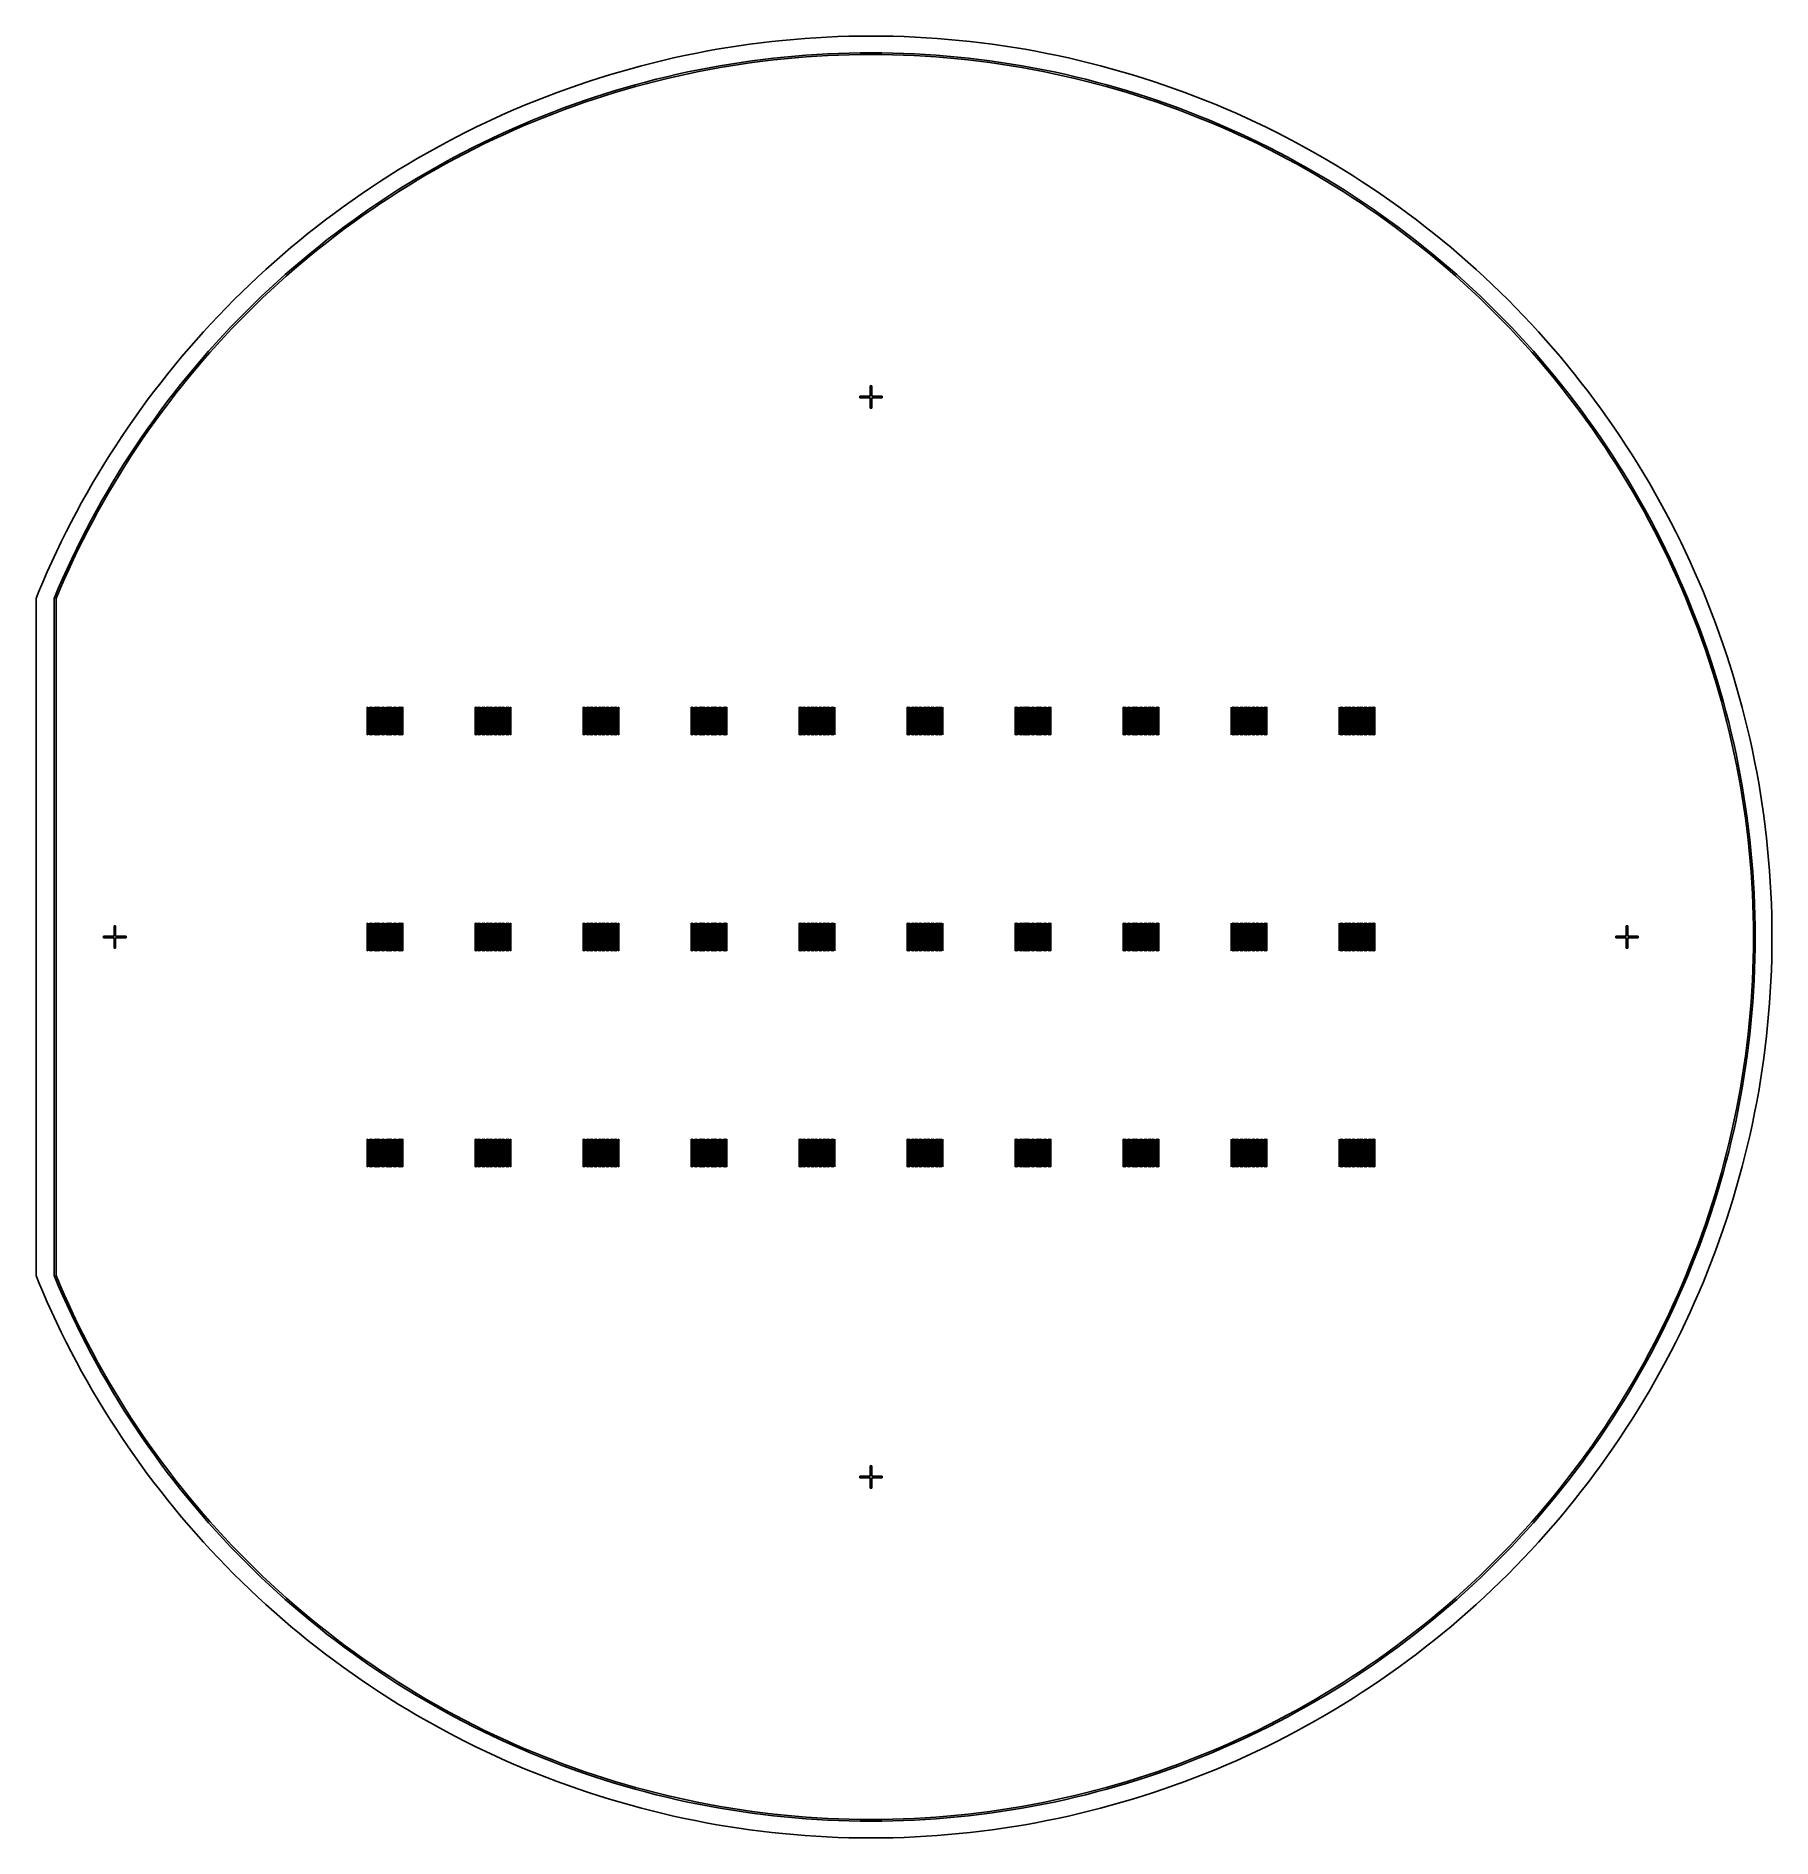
# Model space of a CAD drawing. Extents: x -25 to 122, y -49 to 104.
import ezdxf

# ---------------------------------------------------------------- set-up
doc = ezdxf.new("R2010")
doc.units = 0

msp = doc.modelspace()

# ---------------------------------------------------------------- linework, layer by layer
for p, q in [((30.9306, 102.543), (30.011, 102.354)), ((31.8524, 102.721), (30.9306, 102.543)), ((32.7764, 102.887), (31.8524, 102.721)), ((33.7024, 103.042), (32.7764, 102.887)), ((34.6301, 103.185), (33.7024, 103.042)), ((35.5596, 103.317), (34.6301, 103.185)), ((36.4906, 103.438), (35.5596, 103.317)), ((37.423, 103.547), (36.4906, 103.438)), ((38.3567, 103.645), (37.423, 103.547)), ((39.2915, 103.731), (38.3567, 103.645)), ((40.2273, 103.806), (39.2915, 103.731)), ((41.164, 103.869), (40.2273, 103.806)), ((42.1013, 103.921), (41.164, 103.869)), ((43.0392, 103.961), (42.1013, 103.921)), ((42.1712, 102.498), (43.0917, 102.537)), ((43.9776, 103.99), (43.0392, 103.961)), ((43.0917, 102.537), (44.0126, 102.565)), ((44.9162, 104.007), (43.9776, 103.99)), ((44.0126, 102.565), (44.9337, 102.582)), ((45.855, 104.013), (44.9162, 104.007)), ((44.9337, 102.582), (45.855, 102.588)), ((46.7938, 104.007), (45.855, 104.013)), ((45.855, 102.588), (46.7763, 102.582)), ((46.7763, 102.582), (47.6974, 102.565)), ((47.7324, 103.99), (46.7938, 104.007)), ((47.6974, 102.565), (48.6183, 102.537)), ((48.6707, 103.961), (47.7324, 103.99)), ((48.6183, 102.537), (49.5387, 102.498)), ((49.6087, 103.921), (48.6707, 103.961)), ((50.546, 103.869), (49.6087, 103.921)), ((51.4827, 103.806), (50.546, 103.869)), ((52.4185, 103.731), (51.4827, 103.806)), ((53.3533, 103.645), (52.4185, 103.731)), ((54.287, 103.547), (53.3533, 103.645)), ((55.2194, 103.438), (54.287, 103.547)), ((56.1504, 103.317), (55.2194, 103.438)), ((57.0799, 103.185), (56.1504, 103.317)), ((58.0076, 103.042), (57.0799, 103.185)), ((58.9336, 102.887), (58.0076, 103.042)), ((59.8575, 102.721), (58.9336, 102.887)), ((60.7794, 102.543), (59.8575, 102.721)), ((61.699, 102.354), (60.7794, 102.543)), ((24.5482, 100.986), (23.6482, 100.719)), ((25.4515, 101.242), (24.5482, 100.986)), ((26.3578, 101.487), (25.4515, 101.242)), ((27.267, 101.72), (26.3578, 101.487)), ((28.1791, 101.943), (27.267, 101.72)), ((29.0938, 102.154), (28.1791, 101.943)), ((30.011, 102.354), (29.0938, 102.154)), ((30.3061, 100.96), (31.2086, 101.145)), ((31.2379, 100.998), (30.3372, 100.813)), ((31.2086, 101.145), (32.1133, 101.32)), ((32.1407, 101.172), (31.2379, 100.998)), ((32.1133, 101.32), (33.02, 101.483)), ((33.0457, 101.335), (32.1407, 101.172)), ((33.02, 101.483), (33.9287, 101.635)), ((33.9526, 101.487), (33.0457, 101.335)), ((33.9287, 101.635), (34.8392, 101.775)), ((34.8612, 101.627), (33.9526, 101.487)), ((34.8392, 101.775), (35.7514, 101.905)), ((35.7715, 101.756), (34.8612, 101.627)), ((35.7514, 101.905), (36.665, 102.023)), ((36.6834, 101.875), (35.7715, 101.756)), ((36.665, 102.023), (37.5801, 102.131)), ((37.5966, 101.981), (36.6834, 101.875)), ((37.5801, 102.131), (38.4964, 102.226)), ((38.5111, 102.077), (37.5966, 101.981)), ((38.4964, 102.226), (39.4138, 102.311)), ((39.4266, 102.162), (38.5111, 102.077)), ((39.4138, 102.311), (40.3321, 102.385)), ((40.3432, 102.235), (39.4266, 102.162)), ((40.3321, 102.385), (41.2513, 102.447)), ((41.2605, 102.297), (40.3432, 102.235)), ((41.2513, 102.447), (42.1712, 102.498)), ((42.1786, 102.348), (41.2605, 102.297)), ((43.0972, 102.387), (42.1786, 102.348)), ((44.0163, 102.415), (43.0972, 102.387)), ((44.9356, 102.432), (44.0163, 102.415)), ((45.855, 102.438), (44.9356, 102.432)), ((46.7744, 102.432), (45.855, 102.438)), ((47.6937, 102.415), (46.7744, 102.432)), ((48.6128, 102.387), (47.6937, 102.415)), ((49.5314, 102.348), (48.6128, 102.387)), ((50.4494, 102.297), (49.5314, 102.348)), ((49.5387, 102.498), (50.4586, 102.447)), ((51.3668, 102.235), (50.4494, 102.297)), ((50.4586, 102.447), (51.3779, 102.385)), ((52.2834, 102.162), (51.3668, 102.235)), ((51.3779, 102.385), (52.2962, 102.311)), ((53.1989, 102.077), (52.2834, 102.162)), ((52.2962, 102.311), (53.2136, 102.226)), ((54.1134, 101.981), (53.1989, 102.077)), ((53.2136, 102.226), (54.1299, 102.131)), ((55.0266, 101.875), (54.1134, 101.981)), ((54.1299, 102.131), (55.045, 102.023)), ((55.9384, 101.756), (55.0266, 101.875)), ((55.045, 102.023), (55.9586, 101.905)), ((56.8488, 101.627), (55.9384, 101.756)), ((55.9586, 101.905), (56.8708, 101.775)), ((57.7574, 101.487), (56.8488, 101.627)), ((56.8708, 101.775), (57.7813, 101.635)), ((58.6643, 101.335), (57.7574, 101.487)), ((57.7813, 101.635), (58.69, 101.483)), ((59.5692, 101.172), (58.6643, 101.335)), ((58.69, 101.483), (59.5967, 101.32)), ((60.4721, 100.998), (59.5692, 101.172)), ((59.5967, 101.32), (60.5014, 101.145)), ((61.3728, 100.813), (60.4721, 100.998)), ((60.5014, 101.145), (61.4039, 100.96)), ((62.6162, 102.154), (61.699, 102.354)), ((63.5309, 101.943), (62.6162, 102.154)), ((64.443, 101.72), (63.5309, 101.943)), ((65.3522, 101.487), (64.443, 101.72)), ((66.2585, 101.242), (65.3522, 101.487)), ((67.1617, 100.986), (66.2585, 101.242)), ((68.0618, 100.719), (67.1617, 100.986)), ((20.0829, 99.5411), (19.201, 99.2194)), ((20.9688, 99.8519), (20.0829, 99.5411)), ((21.8584, 100.152), (20.9688, 99.8519)), ((22.7515, 100.441), (21.8584, 100.152)), ((23.6482, 100.719), (22.7515, 100.441)), ((24.0619, 99.3553), (24.9451, 99.6173)), ((24.9869, 99.4732), (24.1054, 99.2117)), ((24.9451, 99.6173), (25.8315, 99.8685)), ((25.8716, 99.7239), (24.9869, 99.4732)), ((25.8315, 99.8685), (26.721, 100.109)), ((26.7592, 99.9637), (25.8716, 99.7239)), ((26.721, 100.109), (27.6133, 100.338)), ((27.6497, 100.193), (26.7592, 99.9637)), ((27.6133, 100.338), (28.5083, 100.556)), ((28.543, 100.411), (27.6497, 100.193)), ((28.5083, 100.556), (29.406, 100.764)), ((29.4388, 100.617), (28.543, 100.411)), ((29.406, 100.764), (30.3061, 100.96)), ((30.3372, 100.813), (29.4388, 100.617)), ((62.2711, 100.617), (61.3728, 100.813)), ((61.4039, 100.96), (62.304, 100.764)), ((63.167, 100.411), (62.2711, 100.617)), ((62.304, 100.764), (63.2017, 100.556)), ((64.0603, 100.193), (63.167, 100.411)), ((63.2017, 100.556), (64.0967, 100.338)), ((64.9508, 99.9637), (64.0603, 100.193)), ((64.0967, 100.338), (64.989, 100.109)), ((65.8384, 99.7239), (64.9508, 99.9637)), ((64.989, 100.109), (65.8784, 99.8685)), ((66.7231, 99.4732), (65.8384, 99.7239)), ((65.8784, 99.8685), (66.7649, 99.6173)), ((67.6046, 99.2117), (66.7231, 99.4732)), ((66.7649, 99.6173), (67.6481, 99.3553)), ((68.9585, 100.441), (68.0618, 100.719)), ((69.8516, 100.152), (68.9585, 100.441)), ((70.7412, 99.8519), (69.8516, 100.152)), ((71.6271, 99.5411), (70.7412, 99.8519)), ((72.509, 99.2194), (71.6271, 99.5411)), ((16.5797, 98.1898), (15.7146, 97.8252)), ((17.4492, 98.5437), (16.5797, 98.1898)), ((18.323, 98.8869), (17.4492, 98.5437)), ((19.201, 99.2194), (18.323, 98.8869)), ((19.6975, 97.8837), (20.563, 98.1994)), ((20.6135, 98.0582), (19.7497, 97.7431)), ((20.563, 98.1994), (21.4323, 98.5045)), ((21.4811, 98.3626), (20.6135, 98.0582)), ((21.4323, 98.5045), (22.3053, 98.7988)), ((22.3524, 98.6564), (21.4811, 98.3626)), ((22.3053, 98.7988), (23.1819, 99.0824)), ((23.2272, 98.9394), (22.3524, 98.6564)), ((23.1819, 99.0824), (24.0619, 99.3553)), ((24.1054, 99.2117), (23.2272, 98.9394)), ((68.4828, 98.9394), (67.6046, 99.2117)), ((67.6481, 99.3553), (68.5281, 99.0824)), ((69.3576, 98.6564), (68.4828, 98.9394)), ((68.5281, 99.0824), (69.4046, 98.7988)), ((70.2289, 98.3626), (69.3576, 98.6564)), ((69.4046, 98.7988), (70.2777, 98.5045)), ((71.0965, 98.0582), (70.2289, 98.3626)), ((70.2777, 98.5045), (71.147, 98.1994)), ((71.9603, 97.7431), (71.0965, 98.0582)), ((71.147, 98.1994), (72.0125, 97.8837)), ((73.387, 98.8869), (72.509, 99.2194)), ((74.2608, 98.5437), (73.387, 98.8869)), ((75.1303, 98.1898), (74.2608, 98.5437)), ((75.9954, 97.8252), (75.1303, 98.1898)), ((13.147, 96.6682), (12.3009, 96.2616)), ((13.9981, 97.0643), (13.147, 96.6682)), ((14.854, 97.45), (13.9981, 97.0643)), ((15.7146, 97.8252), (14.854, 97.45)), ((15.4315, 96.1473), (16.276, 96.5155)), ((16.276, 96.5155), (17.125, 96.8732)), ((17.1824, 96.7346), (16.3351, 96.3776)), ((17.125, 96.8732), (17.9784, 97.2206)), ((18.0341, 97.0813), (17.1824, 96.7346)), ((17.9784, 97.2206), (18.8359, 97.5574)), ((18.8899, 97.4175), (18.0341, 97.0813)), ((18.8359, 97.5574), (19.6975, 97.8837)), ((19.7497, 97.7431), (18.8899, 97.4175)), ((72.8201, 97.4175), (71.9603, 97.7431)), ((72.0125, 97.8837), (72.8741, 97.5574)), ((73.6759, 97.0813), (72.8201, 97.4175)), ((72.8741, 97.5574), (73.7316, 97.2206)), ((74.5275, 96.7346), (73.6759, 97.0813)), ((73.7316, 97.2206), (74.5849, 96.8732)), ((75.3748, 96.3776), (74.5275, 96.7346)), ((74.5849, 96.8732), (75.4339, 96.5155)), ((75.4339, 96.5155), (76.2785, 96.1473)), ((76.856, 97.45), (75.9954, 97.8252)), ((77.7119, 97.0643), (76.856, 97.45)), ((78.563, 96.6682), (77.7119, 97.0643)), ((79.4091, 96.2616), (78.563, 96.6682)), ((9.79315, 94.98), (8.96794, 94.5323)), ((10.6238, 95.4174), (9.79315, 94.98)), ((11.4597, 95.8446), (10.6238, 95.4174)), ((12.3009, 96.2616), (11.4597, 95.8446)), ((12.1004, 94.5718), (12.9259, 94.981)), ((12.9259, 94.981), (13.7563, 95.38)), ((13.8204, 95.2444), (12.9917, 94.8462)), ((13.7563, 95.38), (14.5916, 95.7688)), ((14.654, 95.6324), (13.8204, 95.2444)), ((14.5916, 95.7688), (15.4315, 96.1473)), ((15.4923, 96.0101), (14.654, 95.6324)), ((16.3351, 96.3776), (15.4923, 96.0101)), ((76.2177, 96.0101), (75.3748, 96.3776)), ((77.056, 95.6324), (76.2177, 96.0101)), ((76.2785, 96.1473), (77.1184, 95.7688)), ((77.8896, 95.2444), (77.056, 95.6324)), ((77.1184, 95.7688), (77.9537, 95.38)), ((78.7183, 94.8462), (77.8896, 95.2444)), ((77.9537, 95.38), (78.7841, 94.981)), ((78.7841, 94.981), (79.6096, 94.5718)), ((80.2503, 95.8446), (79.4091, 96.2616)), ((81.0862, 95.4174), (80.2503, 95.8446)), ((81.9168, 94.98), (81.0862, 95.4174)), ((82.7421, 94.5323), (81.9168, 94.98)), ((7.33432, 93.6069), (6.52614, 93.1292)), ((8.14828, 94.0746), (7.33432, 93.6069)), ((8.96794, 94.5323), (8.14828, 94.0746)), ((9.65506, 93.284), (10.4649, 93.7232)), ((10.5356, 93.5909), (9.72739, 93.1525)), ((10.4649, 93.7232), (11.2801, 94.1525)), ((11.3491, 94.0194), (10.5356, 93.5909)), ((11.2801, 94.1525), (12.1004, 94.5718)), ((12.1679, 94.4378), (11.3491, 94.0194)), ((12.9917, 94.8462), (12.1679, 94.4378)), ((79.5421, 94.4378), (78.7183, 94.8462)), ((80.3609, 94.0194), (79.5421, 94.4378)), ((79.6096, 94.5718), (80.4299, 94.1525)), ((81.1744, 93.5909), (80.3609, 94.0194)), ((80.4299, 94.1525), (81.2451, 93.7232)), ((81.9826, 93.1525), (81.1744, 93.5909)), ((81.2451, 93.7232), (82.0549, 93.284)), ((83.5617, 94.0746), (82.7421, 94.5323)), ((84.3757, 93.6069), (83.5617, 94.0746)), ((85.1839, 93.1292), (84.3757, 93.6069)), ((4.92769, 92.1443), (4.13763, 91.6372)), ((5.72389, 92.6416), (4.92769, 92.1443)), ((6.52614, 93.1292), (5.72389, 92.6416)), ((6.47144, 91.4285), (7.25874, 91.907)), ((7.25874, 91.907), (8.05186, 92.3757)), ((8.1274, 92.2462), (7.33585, 91.7783)), ((8.05186, 92.3757), (8.85066, 92.8348)), ((8.92461, 92.7043), (8.1274, 92.2462)), ((8.85066, 92.8348), (9.65506, 93.284)), ((9.72739, 93.1525), (8.92461, 92.7043)), ((82.7854, 92.7043), (81.9826, 93.1525)), ((82.0549, 93.284), (82.8593, 92.8348)), ((83.5826, 92.2462), (82.7854, 92.7043)), ((82.8593, 92.8348), (83.6581, 92.3757)), ((84.3741, 91.7783), (83.5826, 92.2462)), ((83.6581, 92.3757), (84.4512, 91.907)), ((84.4512, 91.907), (85.2386, 91.4285)), ((85.9861, 92.6416), (85.1839, 93.1292)), ((86.7823, 92.1443), (85.9861, 92.6416)), ((87.5724, 91.6372), (86.7823, 92.1443)), ((2.57652, 90.5941), (1.80568, 90.0582)), ((3.35388, 91.1204), (2.57652, 90.5941)), ((4.13763, 91.6372), (3.35388, 91.1204)), ((4.14557, 89.9356), (4.91473, 90.4427)), ((4.99652, 90.317), (4.2289, 89.8108)), ((4.91473, 90.4427), (5.69005, 90.9404)), ((5.77031, 90.8136), (4.99652, 90.317)), ((5.69005, 90.9404), (6.47144, 91.4285)), ((6.55013, 91.3008), (5.77031, 90.8136)), ((7.33585, 91.7783), (6.55013, 91.3008)), ((85.1599, 91.3008), (84.3741, 91.7783)), ((85.9397, 90.8136), (85.1599, 91.3008)), ((85.2386, 91.4285), (86.0199, 90.9404)), ((86.7135, 90.317), (85.9397, 90.8136)), ((86.0199, 90.9404), (86.7953, 90.4427)), ((87.4811, 89.8108), (86.7135, 90.317)), ((86.7953, 90.4427), (87.5644, 89.9356)), ((88.3561, 91.1204), (87.5724, 91.6372)), ((89.1335, 90.5941), (88.3561, 91.1204)), ((89.9043, 90.0582), (89.1335, 90.5941)), ((0.28401, 88.9584), (-0.46658, 88.3945)), ((1.04146, 89.513), (0.28401, 88.9584)), ((1.80568, 90.0582), (1.04146, 89.513)), ((1.87622, 88.358), (2.62621, 88.8932)), ((2.71257, 88.7705), (1.9641, 88.2365)), ((2.62621, 88.8932), (3.38269, 89.419)), ((3.46754, 89.2953), (2.71257, 88.7705)), ((3.38269, 89.419), (4.14557, 89.9356)), ((4.2289, 89.8108), (3.46754, 89.2953)), ((88.2424, 89.2953), (87.4811, 89.8108)), ((87.5644, 89.9356), (88.3273, 89.419)), ((88.9974, 88.7705), (88.2424, 89.2953)), ((88.3273, 89.419), (89.0838, 88.8932)), ((89.7459, 88.2365), (88.9974, 88.7705)), ((89.0838, 88.8932), (89.8338, 88.358)), ((90.6685, 89.513), (89.9043, 90.0582)), ((91.426, 88.9584), (90.6685, 89.513)), ((92.1766, 88.3945), (91.426, 88.9584)), ((-1.94673, 87.2394), (-2.67607, 86.6483)), ((-1.21021, 87.8215), (-1.94673, 87.2394)), ((-0.46658, 88.3945), (-1.21021, 87.8215)), ((-0.3335, 86.6981), (0.39626, 87.2604)), ((0.39626, 87.2604), (1.13287, 87.8138)), ((1.22223, 87.6933), (0.48709, 87.1411)), ((1.13287, 87.8138), (1.87622, 88.358)), ((1.9641, 88.2365), (1.22223, 87.6933)), ((90.4878, 87.6933), (89.7459, 88.2365)), ((89.8338, 88.358), (90.5771, 87.8138)), ((91.2229, 87.1411), (90.4878, 87.6933)), ((90.5771, 87.8138), (91.3137, 87.2604)), ((91.3137, 87.2604), (92.0435, 86.6981)), ((92.9202, 87.8215), (92.1766, 88.3945)), ((93.6567, 87.2394), (92.9202, 87.8215)), ((94.3861, 86.6483), (93.6567, 87.2394)), ((-3.3981, 86.0483), (-4.1127, 85.4395)), ((-2.67607, 86.6483), (-3.3981, 86.0483)), ((-1.77206, 85.5467), (-1.0563, 86.1268)), ((-0.96259, 86.0097), (-1.6769, 85.4308)), ((-1.0563, 86.1268), (-0.3335, 86.6981)), ((-0.24121, 86.5798), (-0.96259, 86.0097)), ((0.48709, 87.1411), (-0.24121, 86.5798)), ((91.9512, 86.5798), (91.2229, 87.1411)), ((92.6726, 86.0097), (91.9512, 86.5798)), ((92.0435, 86.6981), (92.7663, 86.1268)), ((93.3869, 85.4308), (92.6726, 86.0097)), ((92.7663, 86.1268), (93.4821, 85.5467)), ((95.1081, 86.0483), (94.3861, 86.6483)), ((95.8227, 85.4395), (95.1081, 86.0483)), ((-5.51924, 84.1957), (-6.21095, 83.561)), ((-4.81979, 84.8219), (-5.51924, 84.1957)), ((-4.1127, 85.4395), (-4.81979, 84.8219)), ((-3.87585, 83.7544), (-3.18193, 84.3604)), ((-3.08395, 84.2469), (-3.77649, 83.642)), ((-3.18193, 84.3604), (-2.48064, 84.9579)), ((-2.38406, 84.8431), (-3.08395, 84.2469)), ((-2.48064, 84.9579), (-1.77206, 85.5467)), ((-1.6769, 85.4308), (-2.38406, 84.8431)), ((94.0941, 84.8431), (93.3869, 85.4308)), ((93.4821, 85.5467), (94.1906, 84.9579)), ((94.794, 84.2469), (94.0941, 84.8431)), ((94.1906, 84.9579), (94.8919, 84.3604)), ((95.4865, 83.642), (94.794, 84.2469)), ((94.8919, 84.3604), (95.5859, 83.7544)), ((96.5298, 84.8219), (95.8227, 85.4395)), ((97.2292, 84.1957), (96.5298, 84.8219)), ((97.921, 83.561), (97.2292, 84.1957)), ((-6.89484, 82.9179), (-7.57077, 82.2664)), ((-6.21095, 83.561), (-6.89484, 82.9179)), ((-5.2411, 82.517), (-4.56227, 83.1399)), ((-4.46153, 83.0287), (-5.13901, 82.4071)), ((-4.56227, 83.1399), (-3.87585, 83.7544)), ((-3.77649, 83.642), (-4.46153, 83.0287)), ((96.1715, 83.0287), (95.4865, 83.642)), ((95.5859, 83.7544), (96.2723, 83.1399)), ((96.849, 82.4071), (96.1715, 83.0287)), ((96.2723, 83.1399), (96.9511, 82.517)), ((98.6048, 82.9179), (97.921, 83.561)), ((99.2808, 82.2664), (98.6048, 82.9179)), ((-8.23865, 81.6066), (-8.89839, 80.9388)), ((-7.57077, 82.2664), (-8.23865, 81.6066)), ((-7.23102, 80.599), (-6.57558, 81.2465)), ((-6.47083, 81.1391), (-7.12495, 80.493)), ((-6.57558, 81.2465), (-5.91225, 81.8858)), ((-5.80881, 81.7772), (-6.47083, 81.1391)), ((-5.91225, 81.8858), (-5.2411, 82.517)), ((-5.13901, 82.4071), (-5.80881, 81.7772)), ((97.5188, 81.7772), (96.849, 82.4071)), ((96.9511, 82.517), (97.6223, 81.8858)), ((98.1808, 81.1391), (97.5188, 81.7772)), ((97.6223, 81.8858), (98.2856, 81.2465)), ((98.835, 80.493), (98.1808, 81.1391)), ((98.2856, 81.2465), (98.941, 80.599)), ((99.9487, 81.6066), (99.2808, 82.2664)), ((100.608, 80.9388), (99.9487, 81.6066)), ((-10.193, 79.5789), (-10.8277, 78.8872)), ((-9.54988, 80.2628), (-10.193, 79.5789)), ((-8.89839, 80.9388), (-9.54988, 80.2628)), ((-8.51784, 79.2802), (-7.87848, 79.9436)), ((-7.77112, 79.8388), (-8.40919, 79.1768)), ((-7.87848, 79.9436), (-7.23102, 80.599)), ((-7.12495, 80.493), (-7.77112, 79.8388)), ((99.4811, 79.8388), (98.835, 80.493)), ((98.941, 80.599), (99.5885, 79.9436)), ((100.119, 79.1768), (99.4811, 79.8388)), ((99.5885, 79.9436), (100.228, 79.2802)), ((101.26, 80.2628), (100.608, 80.9388)), ((101.903, 79.5789), (101.26, 80.2628)), ((102.538, 78.8872), (101.903, 79.5789)), ((-11.4539, 78.1878), (-12.0715, 77.4807)), ((-10.8277, 78.8872), (-11.4539, 78.1878)), ((-9.7719, 77.9303), (-9.149, 78.6091)), ((-9.03911, 78.507), (-9.66075, 77.8295)), ((-9.149, 78.6091), (-8.51784, 79.2802)), ((-8.40919, 79.1768), (-9.03911, 78.507)), ((100.749, 78.507), (100.119, 79.1768)), ((100.228, 79.2802), (100.859, 78.6091)), ((101.371, 77.8295), (100.749, 78.507)), ((100.859, 78.6091), (101.482, 77.9303)), ((103.164, 78.1878), (102.538, 78.8872)), ((103.781, 77.4807), (103.164, 78.1878)), ((-12.6803, 76.7661), (-13.2803, 76.0441)), ((-12.0715, 77.4807), (-12.6803, 76.7661)), ((-11.5899, 75.8486), (-10.9924, 76.5499)), ((-10.9924, 76.5499), (-10.3864, 77.2439)), ((-10.274, 77.1445), (-10.8789, 76.452)), ((-10.3864, 77.2439), (-9.7719, 77.9303)), ((-9.66075, 77.8295), (-10.274, 77.1445)), ((101.984, 77.1445), (101.371, 77.8295)), ((101.482, 77.9303), (102.096, 77.2439)), ((102.589, 76.452), (101.984, 77.1445)), ((102.096, 77.2439), (102.702, 76.5499)), ((102.702, 76.5499), (103.3, 75.8486)), ((104.39, 76.7661), (103.781, 77.4807)), ((104.99, 76.0441), (104.39, 76.7661)), ((-13.8714, 75.3147), (-14.4535, 74.5782)), ((-13.2803, 76.0441), (-13.8714, 75.3147)), ((-12.7588, 74.4243), (-12.1787, 75.1401)), ((-12.0628, 75.0449), (-12.6417, 74.3306)), ((-12.1787, 75.1401), (-11.5899, 75.8486)), ((-11.4751, 75.7521), (-12.0628, 75.0449)), ((-10.8789, 76.452), (-11.4751, 75.7521)), ((103.185, 75.7521), (102.589, 76.452)), ((103.773, 75.0449), (103.185, 75.7521)), ((103.3, 75.8486), (103.889, 75.1401)), ((104.352, 74.3306), (103.773, 75.0449)), ((103.889, 75.1401), (104.469, 74.4243)), ((105.581, 75.3147), (104.99, 76.0441)), ((106.163, 74.5782), (105.581, 75.3147)), ((-15.0265, 73.8346), (-15.5904, 73.084)), ((-14.4535, 74.5782), (-15.0265, 73.8346)), ((-13.8924, 72.9717), (-13.3301, 73.7015)), ((-13.2118, 73.6092), (-13.7731, 72.8809)), ((-13.3301, 73.7015), (-12.7588, 74.4243)), ((-12.6417, 74.3306), (-13.2118, 73.6092)), ((45.7913, 73.4317), (45.7913, 74.3233)), ((45.7913, 74.3233), (45.9187, 74.3233)), ((45.9187, 74.3233), (45.9187, 73.4317)), ((104.922, 73.6092), (104.352, 74.3306)), ((104.469, 74.4243), (105.04, 73.7015)), ((105.483, 72.8809), (104.922, 73.6092)), ((105.04, 73.7015), (105.602, 72.9717)), ((106.737, 73.8346), (106.163, 74.5782)), ((107.3, 73.084), (106.737, 73.8346)), ((-16.145, 72.3265), (-16.6902, 71.5623)), ((-15.5904, 73.084), (-16.145, 72.3265)), ((-14.9901, 71.4918), (-14.4458, 72.2351)), ((-14.3253, 72.1458), (-14.8685, 71.4039)), ((-14.4458, 72.2351), (-13.8924, 72.9717)), ((-13.7731, 72.8809), (-14.3253, 72.1458)), ((44.8997, 73.3043), (44.8997, 73.4317)), ((44.8997, 73.4317), (45.7913, 73.4317)), ((45.7913, 73.3043), (44.8997, 73.3043)), ((45.7913, 72.4127), (45.7913, 73.3043)), ((45.9187, 72.4127), (45.7913, 72.4127)), ((45.9187, 73.4317), (46.8103, 73.4317)), ((46.8103, 73.3043), (45.9187, 73.3043)), ((45.9187, 73.3043), (45.9187, 72.4127)), ((46.8103, 73.4317), (46.8103, 73.3043)), ((106.035, 72.1458), (105.483, 72.8809)), ((105.602, 72.9717), (106.156, 72.2351)), ((106.578, 71.4039), (106.035, 72.1458)), ((106.156, 72.2351), (106.7, 71.4918)), ((107.855, 72.3265), (107.3, 73.084)), ((108.4, 71.5623), (107.855, 72.3265)), ((-17.2261, 70.7915), (-17.7524, 70.0141)), ((-16.6902, 71.5623), (-17.2261, 70.7915)), ((-16.051, 69.9853), (-15.5252, 70.7418)), ((-15.4025, 70.6554), (-15.9273, 69.9004)), ((-15.5252, 70.7418), (-14.9901, 71.4918)), ((-14.8685, 71.4039), (-15.4025, 70.6554)), ((107.113, 70.6554), (106.578, 71.4039)), ((106.7, 71.4918), (107.235, 70.7418)), ((107.637, 69.9004), (107.113, 70.6554)), ((107.235, 70.7418), (107.761, 69.9853)), ((108.936, 70.7915), (108.4, 71.5623)), ((109.462, 70.0141), (108.936, 70.7915)), ((-18.2692, 69.2303), (-18.7763, 68.4403)), ((-17.7524, 70.0141), (-18.2692, 69.2303)), ((-17.0747, 68.4532), (-16.5676, 69.2224)), ((-16.4428, 69.1391), (-16.949, 68.3715)), ((-16.5676, 69.2224), (-16.051, 69.9853)), ((-15.9273, 69.9004), (-16.4428, 69.1391)), ((108.153, 69.1391), (107.637, 69.9004)), ((107.761, 69.9853), (108.278, 69.2224)), ((108.659, 68.3715), (108.153, 69.1391)), ((108.278, 69.2224), (108.785, 68.4532)), ((109.979, 69.2303), (109.462, 70.0141)), ((110.486, 68.4403), (109.979, 69.2303)), ((-19.2737, 67.6441), (-19.7612, 66.8418)), ((-18.7763, 68.4403), (-19.2737, 67.6441)), ((-18.0605, 66.8965), (-17.5724, 67.6779)), ((-17.4456, 67.5977), (-17.9328, 66.8179)), ((-17.5724, 67.6779), (-17.0747, 68.4532)), ((-16.949, 68.3715), (-17.4456, 67.5977)), ((109.156, 67.5977), (108.659, 68.3715)), ((108.785, 68.4532), (109.282, 67.6779)), ((109.643, 66.8179), (109.156, 67.5977)), ((109.282, 67.6779), (109.77, 66.8965)), ((110.984, 67.6441), (110.486, 68.4403)), ((111.471, 66.8418), (110.984, 67.6441)), ((-20.2389, 66.0337), (-20.7066, 65.2197)), ((-19.7612, 66.8418), (-20.2389, 66.0337)), ((-19.0078, 65.3161), (-18.539, 66.1092)), ((-18.4103, 66.0321), (-18.8782, 65.2406)), ((-18.539, 66.1092), (-18.0605, 66.8965)), ((-17.9328, 66.8179), (-18.4103, 66.0321)), ((110.12, 66.0321), (109.643, 66.8179)), ((109.77, 66.8965), (110.249, 66.1092)), ((110.588, 65.2406), (110.12, 66.0321)), ((110.249, 66.1092), (110.718, 65.3161)), ((111.949, 66.0337), (111.471, 66.8418)), ((112.417, 65.2197), (111.949, 66.0337)), ((-21.1644, 64.4), (-21.612, 63.5748)), ((-20.7066, 65.2197), (-21.1644, 64.4)), ((-19.916, 63.7129), (-19.4668, 64.5173)), ((-19.3363, 64.4434), (-19.7845, 63.6406)), ((-19.4668, 64.5173), (-19.0078, 65.3161)), ((-18.8782, 65.2406), (-19.3363, 64.4434)), ((111.046, 64.4434), (110.588, 65.2406)), ((110.718, 65.3161), (111.177, 64.5173)), ((111.495, 63.6406), (111.046, 64.4434)), ((111.177, 64.5173), (111.626, 63.7129)), ((112.874, 64.4), (112.417, 65.2197)), ((113.322, 63.5748), (112.874, 64.4)), ((-22.0494, 62.7442), (-22.4766, 61.9082)), ((-21.612, 63.5748), (-22.0494, 62.7442)), ((-20.7845, 62.0879), (-20.3552, 62.9031)), ((-20.2229, 62.8324), (-20.6514, 62.0188)), ((-20.3552, 62.9031), (-19.916, 63.7129)), ((-19.7845, 63.6406), (-20.2229, 62.8324)), ((111.933, 62.8324), (111.495, 63.6406)), ((111.626, 63.7129), (112.065, 62.9031)), ((112.361, 62.0188), (111.933, 62.8324)), ((112.065, 62.9031), (112.495, 62.0879)), ((113.759, 62.7442), (113.322, 63.5748)), ((114.187, 61.9082), (113.759, 62.7442)), ((-22.4766, 61.9082), (-22.8936, 61.0671)), ((-21.613, 60.4421), (-21.2038, 61.2675)), ((-21.0698, 61.2001), (-21.4782, 60.3763)), ((-21.2038, 61.2675), (-20.7845, 62.0879)), ((-20.6514, 62.0188), (-21.0698, 61.2001)), ((112.78, 61.2001), (112.361, 62.0188)), ((112.495, 62.0879), (112.914, 61.2675)), ((113.188, 60.3763), (112.78, 61.2001)), ((112.914, 61.2675), (113.323, 60.4421)), ((114.604, 61.0671), (114.187, 61.9082)), ((-23.3002, 60.2209), (-23.6963, 59.3698)), ((-22.8936, 61.0671), (-23.3002, 60.2209)), ((-22.012, 59.6117), (-21.613, 60.4421)), ((-21.4782, 60.3763), (-21.8764, 59.5475)), ((113.586, 59.5475), (113.188, 60.3763)), ((113.323, 60.4421), (113.722, 59.6117)), ((115.01, 60.2209), (114.604, 61.0671)), ((115.406, 59.3698), (115.01, 60.2209)), ((-24.082, 58.5139), (-24.4572, 57.6534)), ((-23.6963, 59.3698), (-24.082, 58.5139)), ((-22.7793, 57.9365), (-22.4008, 58.7764)), ((-22.2644, 58.714), (-22.6422, 57.8757)), ((-22.4008, 58.7764), (-22.012, 59.6117)), ((-21.8764, 59.5475), (-22.2644, 58.714)), ((113.974, 58.714), (113.586, 59.5475)), ((113.722, 59.6117), (114.111, 58.7764)), ((114.352, 57.8757), (113.974, 58.714)), ((114.111, 58.7764), (114.489, 57.9365)), ((115.792, 58.5139), (115.406, 59.3698)), ((116.167, 57.6534), (115.792, 58.5139)), ((-24.8218, 56.7883), (-25.0371, 56.2593)), ((-24.4572, 57.6534), (-24.8218, 56.7883)), ((-23.4969, 56.2626), (-23.1475, 57.0919)), ((-23.0096, 57.0328), (-23.3345, 56.2618)), ((-23.1475, 57.0919), (-22.7793, 57.9365)), ((-22.6422, 57.8757), (-23.0096, 57.0328)), ((114.72, 57.0328), (114.352, 57.8757)), ((114.489, 57.9365), (114.857, 57.0919)), ((115.077, 56.1855), (114.72, 57.0328)), ((114.857, 57.0919), (115.215, 56.2429)), ((116.532, 56.7883), (116.167, 57.6534)), ((116.886, 55.9187), (116.532, 56.7883)), ((-25.0371, 56.2593), (-25.0371, -1.23334)), ((-23.4969, -1.23666), (-23.4969, 56.2626)), ((-23.3345, 56.2618), (-23.3345, -1.23579)), ((115.423, 55.3339), (115.077, 56.1855)), ((115.215, 56.2429), (115.563, 55.3896)), ((115.759, 54.4781), (115.423, 55.3339)), ((115.563, 55.3896), (115.899, 54.5321)), ((117.229, 55.045), (116.886, 55.9187)), ((116.085, 53.6183), (115.759, 54.4781)), ((115.899, 54.5321), (116.226, 53.6705)), ((116.4, 52.7545), (116.085, 53.6183)), ((116.226, 53.6705), (116.541, 52.805)), ((117.561, 54.167), (117.229, 55.045)), ((117.883, 53.285), (117.561, 54.167)), ((116.705, 51.8869), (116.4, 52.7545)), ((116.541, 52.805), (116.846, 51.9357)), ((118.194, 52.3992), (117.883, 53.285)), ((118.494, 51.5096), (118.194, 52.3992)), ((116.998, 51.0156), (116.705, 51.8869)), ((116.846, 51.9357), (117.141, 51.0626)), ((117.281, 50.1408), (116.998, 51.0156)), ((117.141, 51.0626), (117.424, 50.1861)), ((118.783, 50.6164), (118.494, 51.5096)), ((119.061, 49.7198), (118.783, 50.6164)), ((117.554, 49.2626), (117.281, 50.1408)), ((117.424, 50.1861), (117.697, 49.3061)), ((117.815, 48.3811), (117.554, 49.2626)), ((117.697, 49.3061), (117.959, 48.4229)), ((119.328, 48.8197), (119.061, 49.7198)), ((118.066, 47.4964), (117.815, 48.3811)), ((117.959, 48.4229), (118.21, 47.5364)), ((118.306, 46.6088), (118.066, 47.4964)), ((118.21, 47.5364), (118.451, 46.647)), ((119.584, 47.9165), (119.328, 48.8197)), ((119.829, 47.0102), (119.584, 47.9165)), ((3.0723, 44.6832), (3.0723, 47.0268)), ((3.0723, 47.0268), (3.08247, 47.0268)), ((3.08247, 47.0268), (3.08247, 44.6832)), ((3.11305, 44.6832), (3.11305, 47.0268)), ((3.11305, 47.0268), (3.12323, 47.0268)), ((3.12323, 47.0268), (3.12323, 44.6832)), ((3.15379, 44.6832), (3.15379, 47.0268)), ((3.15379, 47.0268), (3.164, 47.0268)), ((3.164, 47.0268), (3.164, 44.6832)), ((3.19456, 44.6832), (3.19456, 47.0268)), ((3.19456, 47.0268), (3.20476, 47.0268)), ((3.20476, 47.0268), (3.20476, 44.6832)), ((3.23532, 44.6832), (3.23532, 47.0268)), ((3.23532, 47.0268), (3.24551, 47.0268)), ((3.24551, 47.0268), (3.24551, 44.6832)), ((3.27609, 44.6832), (3.27609, 47.0268)), ((3.27609, 47.0268), (3.28627, 47.0268)), ((3.28627, 47.0268), (3.28627, 44.6832)), ((3.31685, 44.6832), (3.31685, 47.0268)), ((3.31685, 47.0268), (3.32704, 47.0268)), ((3.32704, 47.0268), (3.32704, 44.6832)), ((3.3576, 44.6832), (3.3576, 47.0268)), ((3.3576, 47.0268), (3.3678, 47.0268)), ((3.3678, 47.0268), (3.3678, 44.6832)), ((3.39836, 44.6832), (3.39836, 47.0268)), ((3.39836, 47.0268), (3.40855, 47.0268)), ((3.40855, 47.0268), (3.40855, 44.6832)), ((3.43912, 44.6832), (3.43912, 47.0268)), ((3.43912, 47.0268), (3.44931, 47.0268)), ((3.44931, 47.0268), (3.44931, 44.6832)), ((3.47989, 44.6832), (3.47989, 47.0268)), ((3.47989, 47.0268), (3.49007, 47.0268)), ((3.49007, 47.0268), (3.49007, 44.6832)), ((3.52065, 44.6832), (3.52065, 47.0268)), ((3.52065, 47.0268), (3.53084, 47.0268)), ((3.53084, 47.0268), (3.53084, 44.6832)), ((3.5614, 44.6832), (3.5614, 47.0268)), ((3.5614, 47.0268), (3.57159, 47.0268)), ((3.57159, 47.0268), (3.57159, 44.6832)), ((3.60216, 44.6832), (3.60216, 47.0268)), ((3.60216, 47.0268), (3.61237, 47.0268)), ((3.61237, 47.0268), (3.61237, 44.6832)), ((3.64293, 44.6832), (3.64293, 47.0268)), ((3.64293, 47.0268), (3.65311, 47.0268)), ((3.65311, 47.0268), (3.65311, 44.6832)), ((3.68369, 44.6832), (3.68369, 47.0268)), ((3.68369, 47.0268), (3.69386, 47.0268)), ((3.69386, 47.0268), (3.69386, 44.6832)), ((3.72446, 44.6832), (3.72446, 47.0268)), ((3.72446, 47.0268), (3.73463, 47.0268)), ((3.73463, 47.0268), (3.73463, 44.6832)), ((3.7652, 44.6832), (3.7652, 47.0268)), ((3.7652, 47.0268), (3.77539, 47.0268)), ((3.77539, 47.0268), (3.77539, 44.6832)), ((3.80595, 44.6832), (3.80595, 47.0268)), ((3.80595, 47.0268), (3.81616, 47.0268)), ((3.81616, 47.0268), (3.81616, 44.6832)), ((3.84673, 44.6832), (3.84673, 47.0268)), ((3.84673, 47.0268), (3.85692, 47.0268)), ((3.85692, 47.0268), (3.85692, 44.6832)), ((3.88748, 44.6832), (3.88748, 47.0268)), ((3.88748, 47.0268), (3.89767, 47.0268)), ((3.89767, 47.0268), (3.89767, 44.6832)), ((3.92825, 44.6832), (3.92825, 47.0268)), ((3.92825, 47.0268), (3.93843, 47.0268)), ((3.93843, 47.0268), (3.93843, 44.6832)), ((3.96899, 44.6832), (3.96899, 47.0268)), ((3.96899, 47.0268), (3.9792, 47.0268)), ((3.9792, 47.0268), (3.9792, 44.6832)), ((4.00977, 44.6832), (4.00977, 47.0268)), ((4.00977, 47.0268), (4.01996, 47.0268)), ((4.01996, 47.0268), (4.01996, 44.6832)), ((4.05052, 44.6832), (4.05052, 47.0268)), ((4.05052, 47.0268), (4.06071, 47.0268)), ((4.06071, 47.0268), (4.06071, 44.6832)), ((4.09129, 44.6832), (4.09129, 47.0268)), ((4.09129, 47.0268), (4.10147, 47.0268)), ((4.10147, 47.0268), (4.10147, 44.6832)), ((4.13205, 44.6832), (4.13205, 47.0268)), ((4.13205, 47.0268), (4.14223, 47.0268)), ((4.14223, 47.0268), (4.14223, 44.6832)), ((4.17281, 44.6832), (4.17281, 47.0268)), ((4.17281, 47.0268), (4.183, 47.0268)), ((4.183, 47.0268), (4.183, 44.6832)), ((4.21356, 44.6832), (4.21356, 47.0268)), ((4.21356, 47.0268), (4.22375, 47.0268)), ((4.22375, 47.0268), (4.22375, 44.6832)), ((4.25432, 44.6832), (4.25432, 47.0268)), ((4.25432, 47.0268), (4.26453, 47.0268)), ((4.26453, 47.0268), (4.26453, 44.6832)), ((4.29509, 44.6832), (4.29509, 47.0268)), ((4.29509, 47.0268), (4.30527, 47.0268)), ((4.30527, 47.0268), (4.30527, 44.6832)), ((4.33585, 44.6832), (4.33585, 47.0268)), ((4.33585, 47.0268), (4.34604, 47.0268)), ((4.34604, 47.0268), (4.34604, 44.6832)), ((4.37662, 44.6832), (4.37662, 47.0268)), ((4.37662, 47.0268), (4.3868, 47.0268)), ((4.3868, 47.0268), (4.3868, 44.6832)), ((4.41736, 44.6832), (4.41736, 47.0268)), ((4.41736, 47.0268), (4.42755, 47.0268)), ((4.42755, 47.0268), (4.42755, 44.6832)), ((4.45811, 44.6832), (4.45811, 47.0268)), ((4.45811, 47.0268), (4.46832, 47.0268)), ((4.46832, 47.0268), (4.46832, 44.6832)), ((4.49889, 44.6832), (4.49889, 47.0268)), ((4.49889, 47.0268), (4.50906, 47.0268)), ((4.50906, 47.0268), (4.50906, 44.6832)), ((4.53964, 44.6832), (4.53964, 47.0268)), ((4.53964, 47.0268), (4.54984, 47.0268)), ((4.54984, 47.0268), (4.54984, 44.6832)), ((4.58041, 44.6832), (4.58041, 47.0268)), ((4.58041, 47.0268), (4.59058, 47.0268)), ((4.59058, 47.0268), (4.59058, 44.6832)), ((4.62114, 44.6832), (4.62114, 47.0268)), ((4.62114, 47.0268), (4.63135, 47.0268)), ((4.63135, 47.0268), (4.63135, 44.6832)), ((4.66191, 44.6832), (4.66191, 47.0268)), ((4.66191, 47.0268), (4.6721, 47.0268)), ((4.6721, 47.0268), (4.6721, 44.6832)), ((4.70267, 44.6832), (4.70267, 47.0268)), ((4.70267, 47.0268), (4.71286, 47.0268)), ((4.71286, 47.0268), (4.71286, 44.6832)), ((4.74344, 44.6832), (4.74344, 47.0268)), ((4.74344, 47.0268), (4.75362, 47.0268)), ((4.75362, 47.0268), (4.75362, 44.6832)), ((4.78419, 44.6832), (4.78419, 47.0268)), ((4.78419, 47.0268), (4.79437, 47.0268)), ((4.79437, 47.0268), (4.79437, 44.6832)), ((4.82494, 44.6832), (4.82494, 47.0268)), ((4.82494, 47.0268), (4.83514, 47.0268)), ((4.83514, 47.0268), (4.83514, 44.6832)), ((4.86571, 44.6832), (4.86571, 47.0268)), ((4.86571, 47.0268), (4.8759, 47.0268)), ((4.8759, 47.0268), (4.8759, 44.6832)), ((4.90646, 44.6832), (4.90646, 47.0268)), ((4.90646, 47.0268), (4.91667, 47.0268)), ((4.91667, 47.0268), (4.91667, 44.6832)), ((4.94724, 44.6832), (4.94724, 47.0268)), ((4.94724, 47.0268), (4.95741, 47.0268)), ((4.95741, 47.0268), (4.95741, 44.6832)), ((4.98799, 44.6832), (4.98799, 47.0268)), ((4.98799, 47.0268), (4.99818, 47.0268)), ((4.99818, 47.0268), (4.99818, 44.6832)), ((5.02875, 44.6832), (5.02875, 47.0268)), ((5.02875, 47.0268), (5.03894, 47.0268)), ((5.03894, 47.0268), (5.03894, 44.6832)), ((5.0695, 44.6832), (5.0695, 47.0268)), ((5.0695, 47.0268), (5.0797, 47.0268)), ((5.0797, 47.0268), (5.0797, 44.6832)), ((5.11028, 44.6832), (5.11028, 47.0268)), ((5.11028, 47.0268), (5.12047, 47.0268)), ((5.12047, 47.0268), (5.12047, 44.6832)), ((5.15103, 44.6832), (5.15103, 47.0268)), ((5.15103, 47.0268), (5.16121, 47.0268)), ((5.16121, 47.0268), (5.16121, 44.6832)), ((5.19179, 44.6832), (5.19179, 47.0268)), ((5.19179, 47.0268), (5.20198, 47.0268)), ((5.20198, 47.0268), (5.20198, 44.6832)), ((5.23256, 44.6832), (5.23256, 47.0268)), ((5.23256, 47.0268), (5.24274, 47.0268)), ((5.24274, 47.0268), (5.24274, 44.6832)), ((5.2733, 44.6832), (5.2733, 47.0268)), ((5.2733, 47.0268), (5.28351, 47.0268)), ((5.28351, 47.0268), (5.28351, 44.6832)), ((5.31407, 44.6832), (5.31407, 47.0268)), ((5.31407, 47.0268), (5.32426, 47.0268)), ((5.32426, 47.0268), (5.32426, 44.6832)), ((5.35483, 44.6832), (5.35483, 47.0268)), ((5.35483, 47.0268), (5.36502, 47.0268)), ((5.36502, 47.0268), (5.36502, 44.6832)), ((5.3956, 44.6832), (5.3956, 47.0268)), ((5.3956, 47.0268), (5.40578, 47.0268)), ((5.40578, 47.0268), (5.40578, 44.6832)), ((5.43636, 44.6832), (5.43636, 47.0268)), ((5.43636, 47.0268), (5.44653, 47.0268)), ((5.44653, 47.0268), (5.44653, 44.6832)), ((5.47711, 44.6832), (5.47711, 47.0268)), ((5.47711, 47.0268), (5.4873, 47.0268)), ((5.4873, 47.0268), (5.4873, 44.6832)), ((5.51787, 44.6832), (5.51787, 47.0268)), ((5.51787, 47.0268), (5.52806, 47.0268)), ((5.52806, 47.0268), (5.52806, 44.6832)), ((5.55862, 44.6832), (5.55862, 47.0268)), ((5.55862, 47.0268), (5.56882, 47.0268)), ((5.56882, 47.0268), (5.56882, 44.6832)), ((5.5994, 44.6832), (5.5994, 47.0268)), ((5.5994, 47.0268), (5.60957, 47.0268)), ((5.60957, 47.0268), (5.60957, 44.6832)), ((5.64015, 44.6832), (5.64015, 47.0268)), ((5.64015, 47.0268), (5.65034, 47.0268)), ((5.65034, 47.0268), (5.65034, 44.6832)), ((5.68091, 44.6832), (5.68091, 47.0268)), ((5.68091, 47.0268), (5.6911, 47.0268)), ((5.6911, 47.0268), (5.6911, 44.6832)), ((5.72166, 44.6832), (5.72166, 47.0268)), ((5.72166, 47.0268), (5.73187, 47.0268)), ((5.73187, 47.0268), (5.73187, 44.6832)), ((5.76244, 44.6832), (5.76244, 47.0268)), ((5.76244, 47.0268), (5.77261, 47.0268)), ((5.77261, 47.0268), (5.77261, 44.6832)), ((5.80319, 44.6832), (5.80319, 47.0268)), ((5.80319, 47.0268), (5.81337, 47.0268)), ((5.81337, 47.0268), (5.81337, 44.6832)), ((5.84395, 44.6832), (5.84395, 47.0268)), ((5.84395, 47.0268), (5.85414, 47.0268)), ((5.85414, 47.0268), (5.85414, 44.6832)), ((5.8847, 44.6832), (5.8847, 47.0268)), ((5.8847, 47.0268), (5.8949, 47.0268)), ((5.8949, 47.0268), (5.8949, 44.6832)), ((5.92546, 44.6832), (5.92546, 47.0268)), ((5.92546, 47.0268), (5.93567, 47.0268)), ((5.93567, 47.0268), (5.93567, 44.6832)), ((5.96623, 44.6832), (5.96623, 47.0268)), ((5.96623, 47.0268), (5.97641, 47.0268)), ((5.97641, 47.0268), (5.97641, 44.6832)), ((6.00699, 44.6832), (6.00699, 47.0268)), ((6.00699, 47.0268), (6.01718, 47.0268)), ((6.01718, 47.0268), (6.01718, 44.6832)), ((6.04776, 44.6832), (6.04776, 47.0268)), ((6.04776, 47.0268), (6.05794, 47.0268)), ((6.05794, 47.0268), (6.05794, 44.6832)), ((6.0885, 44.6832), (6.0885, 47.0268)), ((6.0885, 47.0268), (6.09869, 47.0268)), ((6.09869, 47.0268), (6.09869, 44.6832)), ((12.2433, 44.6832), (12.2433, 47.0268)), ((12.2433, 47.0268), (12.2535, 47.0268)), ((12.2535, 47.0268), (12.2535, 44.6832)), ((12.284, 44.6832), (12.284, 47.0268)), ((12.284, 47.0268), (12.2942, 47.0268)), ((12.2942, 47.0268), (12.2942, 44.6832)), ((12.3248, 44.6832), (12.3248, 47.0268)), ((12.3248, 47.0268), (12.335, 47.0268)), ((12.335, 47.0268), (12.335, 44.6832)), ((12.3656, 44.6832), (12.3656, 47.0268)), ((12.3656, 47.0268), (12.3757, 47.0268)), ((12.3757, 47.0268), (12.3757, 44.6832)), ((12.4063, 44.6832), (12.4063, 47.0268)), ((12.4063, 47.0268), (12.4165, 47.0268)), ((12.4165, 47.0268), (12.4165, 44.6832)), ((12.4471, 44.6832), (12.4471, 47.0268)), ((12.4471, 47.0268), (12.4573, 47.0268)), ((12.4573, 47.0268), (12.4573, 44.6832)), ((12.4878, 44.6832), (12.4878, 47.0268)), ((12.4878, 47.0268), (12.498, 47.0268)), ((12.498, 47.0268), (12.498, 44.6832)), ((12.5286, 44.6832), (12.5286, 47.0268)), ((12.5286, 47.0268), (12.5388, 47.0268)), ((12.5388, 47.0268), (12.5388, 44.6832)), ((12.5694, 44.6832), (12.5694, 47.0268)), ((12.5694, 47.0268), (12.5795, 47.0268)), ((12.5795, 47.0268), (12.5795, 44.6832)), ((12.6101, 44.6832), (12.6101, 47.0268)), ((12.6101, 47.0268), (12.6203, 47.0268)), ((12.6203, 47.0268), (12.6203, 44.6832)), ((12.6509, 44.6832), (12.6509, 47.0268)), ((12.6509, 47.0268), (12.6611, 47.0268)), ((12.6611, 47.0268), (12.6611, 44.6832)), ((12.6916, 44.6832), (12.6916, 47.0268)), ((12.6916, 47.0268), (12.7018, 47.0268)), ((12.7018, 47.0268), (12.7018, 44.6832)), ((12.7324, 44.6832), (12.7324, 47.0268)), ((12.7324, 47.0268), (12.7426, 47.0268)), ((12.7426, 47.0268), (12.7426, 44.6832)), ((12.7732, 44.6832), (12.7732, 47.0268)), ((12.7732, 47.0268), (12.7834, 47.0268)), ((12.7834, 47.0268), (12.7834, 44.6832)), ((12.8139, 44.6832), (12.8139, 47.0268)), ((12.8139, 47.0268), (12.8241, 47.0268)), ((12.8241, 47.0268), (12.8241, 44.6832)), ((12.8547, 44.6832), (12.8547, 47.0268)), ((12.8547, 47.0268), (12.8649, 47.0268)), ((12.8649, 47.0268), (12.8649, 44.6832)), ((12.8954, 44.6832), (12.8954, 47.0268)), ((12.8954, 47.0268), (12.9056, 47.0268)), ((12.9056, 47.0268), (12.9056, 44.6832)), ((12.9362, 44.6832), (12.9362, 47.0268)), ((12.9362, 47.0268), (12.9464, 47.0268)), ((12.9464, 47.0268), (12.9464, 44.6832)), ((12.977, 44.6832), (12.977, 47.0268)), ((12.977, 47.0268), (12.9872, 47.0268)), ((12.9872, 47.0268), (12.9872, 44.6832)), ((13.0177, 44.6832), (13.0177, 47.0268)), ((13.0177, 47.0268), (13.0279, 47.0268)), ((13.0279, 47.0268), (13.0279, 44.6832)), ((13.0585, 44.6832), (13.0585, 47.0268)), ((13.0585, 47.0268), (13.0687, 47.0268)), ((13.0687, 47.0268), (13.0687, 44.6832)), ((13.0992, 44.6832), (13.0992, 47.0268)), ((13.0992, 47.0268), (13.1094, 47.0268)), ((13.1094, 47.0268), (13.1094, 44.6832)), ((13.14, 44.6832), (13.14, 47.0268)), ((13.14, 47.0268), (13.1502, 47.0268)), ((13.1502, 47.0268), (13.1502, 44.6832)), ((13.1808, 44.6832), (13.1808, 47.0268)), ((13.1808, 47.0268), (13.1909, 47.0268)), ((13.1909, 47.0268), (13.1909, 44.6832)), ((13.2215, 44.6832), (13.2215, 47.0268)), ((13.2215, 47.0268), (13.2317, 47.0268)), ((13.2317, 47.0268), (13.2317, 44.6832)), ((13.2623, 44.6832), (13.2623, 47.0268)), ((13.2623, 47.0268), (13.2725, 47.0268)), ((13.2725, 47.0268), (13.2725, 44.6832)), ((13.303, 44.6832), (13.303, 47.0268)), ((13.303, 47.0268), (13.3132, 47.0268)), ((13.3132, 47.0268), (13.3132, 44.6832)), ((13.3438, 44.6832), (13.3438, 47.0268)), ((13.3438, 47.0268), (13.354, 47.0268)), ((13.354, 47.0268), (13.354, 44.6832)), ((13.3846, 44.6832), (13.3846, 47.0268)), ((13.3846, 47.0268), (13.3947, 47.0268)), ((13.3947, 47.0268), (13.3947, 44.6832)), ((13.4253, 44.6832), (13.4253, 47.0268)), ((13.4253, 47.0268), (13.4355, 47.0268)), ((13.4355, 47.0268), (13.4355, 44.6832)), ((13.4661, 44.6832), (13.4661, 47.0268)), ((13.4661, 47.0268), (13.4763, 47.0268)), ((13.4763, 47.0268), (13.4763, 44.6832)), ((13.5068, 44.6832), (13.5068, 47.0268)), ((13.5068, 47.0268), (13.517, 47.0268)), ((13.517, 47.0268), (13.517, 44.6832)), ((13.5476, 44.6832), (13.5476, 47.0268)), ((13.5476, 47.0268), (13.5578, 47.0268)), ((13.5578, 47.0268), (13.5578, 44.6832)), ((13.5884, 44.6832), (13.5884, 47.0268)), ((13.5884, 47.0268), (13.5985, 47.0268)), ((13.5985, 47.0268), (13.5985, 44.6832)), ((13.6291, 44.6832), (13.6291, 47.0268)), ((13.6291, 47.0268), (13.6393, 47.0268)), ((13.6393, 47.0268), (13.6393, 44.6832)), ((13.6699, 44.6832), (13.6699, 47.0268)), ((13.6699, 47.0268), (13.6801, 47.0268)), ((13.6801, 47.0268), (13.6801, 44.6832)), ((13.7106, 44.6832), (13.7106, 47.0268)), ((13.7106, 47.0268), (13.7208, 47.0268)), ((13.7208, 47.0268), (13.7208, 44.6832)), ((13.7514, 44.6832), (13.7514, 47.0268)), ((13.7514, 47.0268), (13.7616, 47.0268)), ((13.7616, 47.0268), (13.7616, 44.6832)), ((13.7921, 44.6832), (13.7921, 47.0268)), ((13.7921, 47.0268), (13.8024, 47.0268)), ((13.8024, 47.0268), (13.8024, 44.6832)), ((13.8329, 44.6832), (13.8329, 47.0268)), ((13.8329, 47.0268), (13.8431, 47.0268)), ((13.8431, 47.0268), (13.8431, 44.6832)), ((13.8737, 44.6832), (13.8737, 47.0268)), ((13.8737, 47.0268), (13.8839, 47.0268)), ((13.8839, 47.0268), (13.8839, 44.6832)), ((13.9144, 44.6832), (13.9144, 47.0268)), ((13.9144, 47.0268), (13.9246, 47.0268)), ((13.9246, 47.0268), (13.9246, 44.6832)), ((13.9552, 44.6832), (13.9552, 47.0268)), ((13.9552, 47.0268), (13.9654, 47.0268)), ((13.9654, 47.0268), (13.9654, 44.6832)), ((13.9959, 44.6832), (13.9959, 47.0268)), ((13.9959, 47.0268), (14.0061, 47.0268)), ((14.0061, 47.0268), (14.0061, 44.6832)), ((14.0367, 44.6832), (14.0367, 47.0268)), ((14.0367, 47.0268), (14.0469, 47.0268)), ((14.0469, 47.0268), (14.0469, 44.6832)), ((14.0775, 44.6832), (14.0775, 47.0268)), ((14.0775, 47.0268), (14.0877, 47.0268)), ((14.0877, 47.0268), (14.0877, 44.6832)), ((14.1182, 44.6832), (14.1182, 47.0268)), ((14.1182, 47.0268), (14.1284, 47.0268)), ((14.1284, 47.0268), (14.1284, 44.6832)), ((14.159, 44.6832), (14.159, 47.0268)), ((14.159, 47.0268), (14.1692, 47.0268)), ((14.1692, 47.0268), (14.1692, 44.6832)), ((14.1998, 44.6832), (14.1998, 47.0268)), ((14.1998, 47.0268), (14.2099, 47.0268)), ((14.2099, 47.0268), (14.2099, 44.6832)), ((14.2405, 44.6832), (14.2405, 47.0268)), ((14.2405, 47.0268), (14.2507, 47.0268)), ((14.2507, 47.0268), (14.2507, 44.6832)), ((14.2813, 44.6832), (14.2813, 47.0268)), ((14.2813, 47.0268), (14.2915, 47.0268)), ((14.2915, 47.0268), (14.2915, 44.6832)), ((14.322, 44.6832), (14.322, 47.0268)), ((14.322, 47.0268), (14.3322, 47.0268)), ((14.3322, 47.0268), (14.3322, 44.6832)), ((14.3628, 44.6832), (14.3628, 47.0268)), ((14.3628, 47.0268), (14.373, 47.0268)), ((14.373, 47.0268), (14.373, 44.6832)), ((14.4035, 44.6832), (14.4035, 47.0268)), ((14.4035, 47.0268), (14.4137, 47.0268)), ((14.4137, 47.0268), (14.4137, 44.6832)), ((14.4443, 44.6832), (14.4443, 47.0268)), ((14.4443, 47.0268), (14.4545, 47.0268)), ((14.4545, 47.0268), (14.4545, 44.6832)), ((14.4851, 44.6832), (14.4851, 47.0268)), ((14.4851, 47.0268), (14.4953, 47.0268)), ((14.4953, 47.0268), (14.4953, 44.6832)), ((14.5258, 44.6832), (14.5258, 47.0268)), ((14.5258, 47.0268), (14.536, 47.0268)), ((14.536, 47.0268), (14.536, 44.6832)), ((14.5666, 44.6832), (14.5666, 47.0268)), ((14.5666, 47.0268), (14.5768, 47.0268)), ((14.5768, 47.0268), (14.5768, 44.6832)), ((14.6073, 44.6832), (14.6073, 47.0268)), ((14.6073, 47.0268), (14.6175, 47.0268)), ((14.6175, 47.0268), (14.6175, 44.6832)), ((14.6481, 44.6832), (14.6481, 47.0268)), ((14.6481, 47.0268), (14.6583, 47.0268)), ((14.6583, 47.0268), (14.6583, 44.6832)), ((14.6889, 44.6832), (14.6889, 47.0268)), ((14.6889, 47.0268), (14.6991, 47.0268)), ((14.6991, 47.0268), (14.6991, 44.6832)), ((14.7296, 44.6832), (14.7296, 47.0268)), ((14.7296, 47.0268), (14.7398, 47.0268)), ((14.7398, 47.0268), (14.7398, 44.6832)), ((14.7704, 44.6832), (14.7704, 47.0268)), ((14.7704, 47.0268), (14.7806, 47.0268)), ((14.7806, 47.0268), (14.7806, 44.6832)), ((14.8111, 44.6832), (14.8111, 47.0268)), ((14.8111, 47.0268), (14.8214, 47.0268)), ((14.8214, 47.0268), (14.8214, 44.6832)), ((14.8519, 44.6832), (14.8519, 47.0268)), ((14.8519, 47.0268), (14.8621, 47.0268)), ((14.8621, 47.0268), (14.8621, 44.6832)), ((14.8927, 44.6832), (14.8927, 47.0268)), ((14.8927, 47.0268), (14.9029, 47.0268)), ((14.9029, 47.0268), (14.9029, 44.6832)), ((14.9334, 44.6832), (14.9334, 47.0268)), ((14.9334, 47.0268), (14.9436, 47.0268)), ((14.9436, 47.0268), (14.9436, 44.6832)), ((14.9742, 44.6832), (14.9742, 47.0268)), ((14.9742, 47.0268), (14.9844, 47.0268)), ((14.9844, 47.0268), (14.9844, 44.6832)), ((15.0149, 44.6832), (15.0149, 47.0268)), ((15.0149, 47.0268), (15.0251, 47.0268)), ((15.0251, 47.0268), (15.0251, 44.6832)), ((15.0557, 44.6832), (15.0557, 47.0268)), ((15.0557, 47.0268), (15.0659, 47.0268)), ((15.0659, 47.0268), (15.0659, 44.6832)), ((15.0965, 44.6832), (15.0965, 47.0268)), ((15.0965, 47.0268), (15.1067, 47.0268)), ((15.1067, 47.0268), (15.1067, 44.6832)), ((15.1372, 44.6832), (15.1372, 47.0268)), ((15.1372, 47.0268), (15.1474, 47.0268)), ((15.1474, 47.0268), (15.1474, 44.6832)), ((15.178, 44.6832), (15.178, 47.0268)), ((15.178, 47.0268), (15.1882, 47.0268)), ((15.1882, 47.0268), (15.1882, 44.6832)), ((15.2188, 44.6832), (15.2188, 47.0268)), ((15.2188, 47.0268), (15.2289, 47.0268)), ((15.2289, 47.0268), (15.2289, 44.6832)), ((15.2595, 44.6832), (15.2595, 47.0268)), ((15.2595, 47.0268), (15.2697, 47.0268)), ((15.2697, 47.0268), (15.2697, 44.6832)), ((21.4143, 44.6832), (21.4143, 47.0268)), ((21.4143, 47.0268), (21.4245, 47.0268)), ((21.4245, 47.0268), (21.4245, 44.6832)), ((21.455, 44.6832), (21.455, 47.0268)), ((21.455, 47.0268), (21.4652, 47.0268)), ((21.4652, 47.0268), (21.4652, 44.6832)), ((21.4958, 44.6832), (21.4958, 47.0268)), ((21.4958, 47.0268), (21.506, 47.0268)), ((21.506, 47.0268), (21.506, 44.6832)), ((21.5366, 44.6832), (21.5366, 47.0268)), ((21.5366, 47.0268), (21.5468, 47.0268)), ((21.5468, 47.0268), (21.5468, 44.6832)), ((21.5773, 44.6832), (21.5773, 47.0268)), ((21.5773, 47.0268), (21.5875, 47.0268)), ((21.5875, 47.0268), (21.5875, 44.6832)), ((21.6181, 44.6832), (21.6181, 47.0268)), ((21.6181, 47.0268), (21.6283, 47.0268)), ((21.6283, 47.0268), (21.6283, 44.6832)), ((21.6588, 44.6832), (21.6588, 47.0268)), ((21.6588, 47.0268), (21.669, 47.0268)), ((21.669, 47.0268), (21.669, 44.6832)), ((21.6996, 44.6832), (21.6996, 47.0268)), ((21.6996, 47.0268), (21.7098, 47.0268)), ((21.7098, 47.0268), (21.7098, 44.6832)), ((21.7404, 44.6832), (21.7404, 47.0268)), ((21.7404, 47.0268), (21.7505, 47.0268)), ((21.7505, 47.0268), (21.7505, 44.6832)), ((21.7811, 44.6832), (21.7811, 47.0268)), ((21.7811, 47.0268), (21.7913, 47.0268)), ((21.7913, 47.0268), (21.7913, 44.6832)), ((21.8219, 44.6832), (21.8219, 47.0268)), ((21.8219, 47.0268), (21.8321, 47.0268)), ((21.8321, 47.0268), (21.8321, 44.6832)), ((21.8626, 44.6832), (21.8626, 47.0268)), ((21.8626, 47.0268), (21.8728, 47.0268)), ((21.8728, 47.0268), (21.8728, 44.6832)), ((21.9034, 44.6832), (21.9034, 47.0268)), ((21.9034, 47.0268), (21.9136, 47.0268)), ((21.9136, 47.0268), (21.9136, 44.6832)), ((21.9442, 44.6832), (21.9442, 47.0268)), ((21.9442, 47.0268), (21.9544, 47.0268)), ((21.9544, 47.0268), (21.9544, 44.6832)), ((21.9849, 44.6832), (21.9849, 47.0268)), ((21.9849, 47.0268), (21.9951, 47.0268)), ((21.9951, 47.0268), (21.9951, 44.6832)), ((22.0257, 44.6832), (22.0257, 47.0268)), ((22.0257, 47.0268), (22.0359, 47.0268)), ((22.0359, 47.0268), (22.0359, 44.6832)), ((22.0665, 44.6832), (22.0665, 47.0268)), ((22.0665, 47.0268), (22.0766, 47.0268)), ((22.0766, 47.0268), (22.0766, 44.6832)), ((22.1072, 44.6832), (22.1072, 47.0268)), ((22.1072, 47.0268), (22.1174, 47.0268)), ((22.1174, 47.0268), (22.1174, 44.6832)), ((22.148, 44.6832), (22.148, 47.0268)), ((22.148, 47.0268), (22.1582, 47.0268)), ((22.1582, 47.0268), (22.1582, 44.6832)), ((22.1887, 44.6832), (22.1887, 47.0268)), ((22.1887, 47.0268), (22.1989, 47.0268)), ((22.1989, 47.0268), (22.1989, 44.6832)), ((22.2295, 44.6832), (22.2295, 47.0268)), ((22.2295, 47.0268), (22.2397, 47.0268)), ((22.2397, 47.0268), (22.2397, 44.6832)), ((22.2702, 44.6832), (22.2702, 47.0268)), ((22.2702, 47.0268), (22.2804, 47.0268)), ((22.2804, 47.0268), (22.2804, 44.6832)), ((22.311, 44.6832), (22.311, 47.0268)), ((22.311, 47.0268), (22.3212, 47.0268)), ((22.3212, 47.0268), (22.3212, 44.6832)), ((22.3518, 44.6832), (22.3518, 47.0268)), ((22.3518, 47.0268), (22.362, 47.0268)), ((22.362, 47.0268), (22.362, 44.6832)), ((22.3925, 44.6832), (22.3925, 47.0268)), ((22.3925, 47.0268), (22.4027, 47.0268)), ((22.4027, 47.0268), (22.4027, 44.6832)), ((22.4333, 44.6832), (22.4333, 47.0268)), ((22.4333, 47.0268), (22.4435, 47.0268)), ((22.4435, 47.0268), (22.4435, 44.6832)), ((22.474, 44.6832), (22.474, 47.0268)), ((22.474, 47.0268), (22.4842, 47.0268)), ((22.4842, 47.0268), (22.4842, 44.6832)), ((22.5148, 44.6832), (22.5148, 47.0268)), ((22.5148, 47.0268), (22.525, 47.0268)), ((22.525, 47.0268), (22.525, 44.6832)), ((22.5556, 44.6832), (22.5556, 47.0268)), ((22.5556, 47.0268), (22.5658, 47.0268)), ((22.5658, 47.0268), (22.5658, 44.6832)), ((22.5963, 44.6832), (22.5963, 47.0268)), ((22.5963, 47.0268), (22.6065, 47.0268)), ((22.6065, 47.0268), (22.6065, 44.6832)), ((22.6371, 44.6832), (22.6371, 47.0268)), ((22.6371, 47.0268), (22.6473, 47.0268)), ((22.6473, 47.0268), (22.6473, 44.6832)), ((22.6778, 44.6832), (22.6778, 47.0268)), ((22.6778, 47.0268), (22.688, 47.0268)), ((22.688, 47.0268), (22.688, 44.6832)), ((22.7186, 44.6832), (22.7186, 47.0268)), ((22.7186, 47.0268), (22.7288, 47.0268)), ((22.7288, 47.0268), (22.7288, 44.6832)), ((22.7594, 44.6832), (22.7594, 47.0268)), ((22.7594, 47.0268), (22.7695, 47.0268)), ((22.7695, 47.0268), (22.7695, 44.6832)), ((22.8001, 44.6832), (22.8001, 47.0268)), ((22.8001, 47.0268), (22.8103, 47.0268)), ((22.8103, 47.0268), (22.8103, 44.6832)), ((22.8409, 44.6832), (22.8409, 47.0268)), ((22.8409, 47.0268), (22.8511, 47.0268)), ((22.8511, 47.0268), (22.8511, 44.6832)), ((22.8816, 44.6832), (22.8816, 47.0268)), ((22.8816, 47.0268), (22.8918, 47.0268)), ((22.8918, 47.0268), (22.8918, 44.6832)), ((22.9224, 44.6832), (22.9224, 47.0268)), ((22.9224, 47.0268), (22.9326, 47.0268)), ((22.9326, 47.0268), (22.9326, 44.6832)), ((22.9632, 44.6832), (22.9632, 47.0268)), ((22.9632, 47.0268), (22.9733, 47.0268)), ((22.9733, 47.0268), (22.9733, 44.6832)), ((23.0039, 44.6832), (23.0039, 47.0268)), ((23.0039, 47.0268), (23.0141, 47.0268)), ((23.0141, 47.0268), (23.0141, 44.6832)), ((23.0447, 44.6832), (23.0447, 47.0268)), ((23.0447, 47.0268), (23.0549, 47.0268)), ((23.0549, 47.0268), (23.0549, 44.6832)), ((23.0854, 44.6832), (23.0854, 47.0268)), ((23.0854, 47.0268), (23.0956, 47.0268)), ((23.0956, 47.0268), (23.0956, 44.6832)), ((23.1262, 44.6832), (23.1262, 47.0268)), ((23.1262, 47.0268), (23.1364, 47.0268)), ((23.1364, 47.0268), (23.1364, 44.6832)), ((23.1669, 44.6832), (23.1669, 47.0268)), ((23.1669, 47.0268), (23.1771, 47.0268)), ((23.1771, 47.0268), (23.1771, 44.6832)), ((23.2077, 44.6832), (23.2077, 47.0268)), ((23.2077, 47.0268), (23.2179, 47.0268)), ((23.2179, 47.0268), (23.2179, 44.6832)), ((23.2485, 44.6832), (23.2485, 47.0268)), ((23.2485, 47.0268), (23.2587, 47.0268)), ((23.2587, 47.0268), (23.2587, 44.6832)), ((23.2892, 44.6832), (23.2892, 47.0268)), ((23.2892, 47.0268), (23.2994, 47.0268)), ((23.2994, 47.0268), (23.2994, 44.6832)), ((23.33, 44.6832), (23.33, 47.0268)), ((23.33, 47.0268), (23.3402, 47.0268)), ((23.3402, 47.0268), (23.3402, 44.6832)), ((23.3708, 44.6832), (23.3708, 47.0268)), ((23.3708, 47.0268), (23.3809, 47.0268)), ((23.3809, 47.0268), (23.3809, 44.6832)), ((23.4115, 44.6832), (23.4115, 47.0268)), ((23.4115, 47.0268), (23.4217, 47.0268)), ((23.4217, 47.0268), (23.4217, 44.6832)), ((23.4523, 44.6832), (23.4523, 47.0268)), ((23.4523, 47.0268), (23.4625, 47.0268)), ((23.4625, 47.0268), (23.4625, 44.6832)), ((23.493, 44.6832), (23.493, 47.0268)), ((23.493, 47.0268), (23.5032, 47.0268)), ((23.5032, 47.0268), (23.5032, 44.6832)), ((23.5338, 44.6832), (23.5338, 47.0268)), ((23.5338, 47.0268), (23.544, 47.0268)), ((23.544, 47.0268), (23.544, 44.6832)), ((23.5746, 44.6832), (23.5746, 47.0268)), ((23.5746, 47.0268), (23.5847, 47.0268)), ((23.5847, 47.0268), (23.5847, 44.6832)), ((23.6153, 44.6832), (23.6153, 47.0268)), ((23.6153, 47.0268), (23.6255, 47.0268)), ((23.6255, 47.0268), (23.6255, 44.6832)), ((23.6561, 44.6832), (23.6561, 47.0268)), ((23.6561, 47.0268), (23.6663, 47.0268)), ((23.6663, 47.0268), (23.6663, 44.6832)), ((23.6968, 44.6832), (23.6968, 47.0268)), ((23.6968, 47.0268), (23.707, 47.0268)), ((23.707, 47.0268), (23.707, 44.6832)), ((23.7376, 44.6832), (23.7376, 47.0268)), ((23.7376, 47.0268), (23.7478, 47.0268)), ((23.7478, 47.0268), (23.7478, 44.6832)), ((23.7784, 44.6832), (23.7784, 47.0268)), ((23.7784, 47.0268), (23.7885, 47.0268)), ((23.7885, 47.0268), (23.7885, 44.6832)), ((23.8191, 44.6832), (23.8191, 47.0268)), ((23.8191, 47.0268), (23.8293, 47.0268)), ((23.8293, 47.0268), (23.8293, 44.6832)), ((23.8599, 44.6832), (23.8599, 47.0268)), ((23.8599, 47.0268), (23.8701, 47.0268)), ((23.8701, 47.0268), (23.8701, 44.6832)), ((23.9006, 44.6832), (23.9006, 47.0268)), ((23.9006, 47.0268), (23.9108, 47.0268)), ((23.9108, 47.0268), (23.9108, 44.6832)), ((23.9414, 44.6832), (23.9414, 47.0268)), ((23.9414, 47.0268), (23.9516, 47.0268)), ((23.9516, 47.0268), (23.9516, 44.6832)), ((23.9821, 44.6832), (23.9821, 47.0268)), ((23.9821, 47.0268), (23.9923, 47.0268)), ((23.9923, 47.0268), (23.9923, 44.6832)), ((24.0229, 44.6832), (24.0229, 47.0268)), ((24.0229, 47.0268), (24.0331, 47.0268)), ((24.0331, 47.0268), (24.0331, 44.6832)), ((24.0637, 44.6832), (24.0637, 47.0268)), ((24.0637, 47.0268), (24.0739, 47.0268)), ((24.0739, 47.0268), (24.0739, 44.6832)), ((24.1044, 44.6832), (24.1044, 47.0268)), ((24.1044, 47.0268), (24.1146, 47.0268)), ((24.1146, 47.0268), (24.1146, 44.6832)), ((24.1452, 44.6832), (24.1452, 47.0268)), ((24.1452, 47.0268), (24.1554, 47.0268)), ((24.1554, 47.0268), (24.1554, 44.6832)), ((24.1859, 44.6832), (24.1859, 47.0268)), ((24.1859, 47.0268), (24.1961, 47.0268)), ((24.1961, 47.0268), (24.1961, 44.6832)), ((24.2267, 44.6832), (24.2267, 47.0268)), ((24.2267, 47.0268), (24.2369, 47.0268)), ((24.2369, 47.0268), (24.2369, 44.6832)), ((24.2675, 44.6832), (24.2675, 47.0268)), ((24.2675, 47.0268), (24.2777, 47.0268)), ((24.2777, 47.0268), (24.2777, 44.6832)), ((24.3082, 44.6832), (24.3082, 47.0268)), ((24.3082, 47.0268), (24.3184, 47.0268)), ((24.3184, 47.0268), (24.3184, 44.6832)), ((24.349, 44.6832), (24.349, 47.0268)), ((24.349, 47.0268), (24.3592, 47.0268)), ((24.3592, 47.0268), (24.3592, 44.6832)), ((24.3898, 44.6832), (24.3898, 47.0268)), ((24.3898, 47.0268), (24.3999, 47.0268)), ((24.3999, 47.0268), (24.3999, 44.6832)), ((24.4305, 44.6832), (24.4305, 47.0268)), ((24.4305, 47.0268), (24.4407, 47.0268)), ((24.4407, 47.0268), (24.4407, 44.6832)), ((30.5853, 44.6832), (30.5853, 47.0268)), ((30.5853, 47.0268), (30.5955, 47.0268)), ((30.5955, 47.0268), (30.5955, 44.6832)), ((30.6261, 44.6832), (30.6261, 47.0268)), ((30.6261, 47.0268), (30.6362, 47.0268)), ((30.6362, 47.0268), (30.6362, 44.6832)), ((30.6668, 44.6832), (30.6668, 47.0268)), ((30.6668, 47.0268), (30.677, 47.0268)), ((30.677, 47.0268), (30.677, 44.6832)), ((30.7076, 44.6832), (30.7076, 47.0268)), ((30.7076, 47.0268), (30.7178, 47.0268)), ((30.7178, 47.0268), (30.7178, 44.6832)), ((30.7483, 44.6832), (30.7483, 47.0268)), ((30.7483, 47.0268), (30.7585, 47.0268)), ((30.7585, 47.0268), (30.7585, 44.6832)), ((30.7891, 44.6832), (30.7891, 47.0268)), ((30.7891, 47.0268), (30.7993, 47.0268)), ((30.7993, 47.0268), (30.7993, 44.6832)), ((30.8298, 44.6832), (30.8298, 47.0268)), ((30.8298, 47.0268), (30.84, 47.0268)), ((30.84, 47.0268), (30.84, 44.6832)), ((30.8706, 44.6832), (30.8706, 47.0268)), ((30.8706, 47.0268), (30.8808, 47.0268)), ((30.8808, 47.0268), (30.8808, 44.6832)), ((30.9114, 44.6832), (30.9114, 47.0268)), ((30.9114, 47.0268), (30.9216, 47.0268)), ((30.9216, 47.0268), (30.9216, 44.6832)), ((30.9521, 44.6832), (30.9521, 47.0268)), ((30.9521, 47.0268), (30.9623, 47.0268)), ((30.9623, 47.0268), (30.9623, 44.6832)), ((30.9929, 44.6832), (30.9929, 47.0268)), ((30.9929, 47.0268), (31.0031, 47.0268)), ((31.0031, 47.0268), (31.0031, 44.6832)), ((31.0336, 44.6832), (31.0336, 47.0268)), ((31.0336, 47.0268), (31.0438, 47.0268)), ((31.0438, 47.0268), (31.0438, 44.6832)), ((31.0744, 44.6832), (31.0744, 47.0268)), ((31.0744, 47.0268), (31.0846, 47.0268)), ((31.0846, 47.0268), (31.0846, 44.6832)), ((31.1152, 44.6832), (31.1152, 47.0268)), ((31.1152, 47.0268), (31.1254, 47.0268)), ((31.1254, 47.0268), (31.1254, 44.6832)), ((31.1559, 44.6832), (31.1559, 47.0268)), ((31.1559, 47.0268), (31.1661, 47.0268)), ((31.1661, 47.0268), (31.1661, 44.6832)), ((31.1967, 44.6832), (31.1967, 47.0268)), ((31.1967, 47.0268), (31.2069, 47.0268)), ((31.2069, 47.0268), (31.2069, 44.6832)), ((31.2375, 44.6832), (31.2375, 47.0268)), ((31.2375, 47.0268), (31.2476, 47.0268)), ((31.2476, 47.0268), (31.2476, 44.6832)), ((31.2782, 44.6832), (31.2782, 47.0268)), ((31.2782, 47.0268), (31.2884, 47.0268)), ((31.2884, 47.0268), (31.2884, 44.6832)), ((31.319, 44.6832), (31.319, 47.0268)), ((31.319, 47.0268), (31.3292, 47.0268)), ((31.3292, 47.0268), (31.3292, 44.6832)), ((31.3597, 44.6832), (31.3597, 47.0268)), ((31.3597, 47.0268), (31.3699, 47.0268)), ((31.3699, 47.0268), (31.3699, 44.6832)), ((31.4005, 44.6832), (31.4005, 47.0268)), ((31.4005, 47.0268), (31.4107, 47.0268)), ((31.4107, 47.0268), (31.4107, 44.6832)), ((31.4413, 44.6832), (31.4413, 47.0268)), ((31.4413, 47.0268), (31.4514, 47.0268)), ((31.4514, 47.0268), (31.4514, 44.6832)), ((31.482, 44.6832), (31.482, 47.0268)), ((31.482, 47.0268), (31.4922, 47.0268)), ((31.4922, 47.0268), (31.4922, 44.6832)), ((31.5228, 44.6832), (31.5228, 47.0268)), ((31.5228, 47.0268), (31.533, 47.0268)), ((31.533, 47.0268), (31.533, 44.6832)), ((31.5635, 44.6832), (31.5635, 47.0268)), ((31.5635, 47.0268), (31.5737, 47.0268)), ((31.5737, 47.0268), (31.5737, 44.6832)), ((31.6043, 44.6832), (31.6043, 47.0268)), ((31.6043, 47.0268), (31.6145, 47.0268)), ((31.6145, 47.0268), (31.6145, 44.6832)), ((31.6451, 44.6832), (31.6451, 47.0268)), ((31.6451, 47.0268), (31.6552, 47.0268)), ((31.6552, 47.0268), (31.6552, 44.6832)), ((31.6858, 44.6832), (31.6858, 47.0268)), ((31.6858, 47.0268), (31.696, 47.0268)), ((31.696, 47.0268), (31.696, 44.6832)), ((31.7266, 44.6832), (31.7266, 47.0268)), ((31.7266, 47.0268), (31.7368, 47.0268)), ((31.7368, 47.0268), (31.7368, 44.6832)), ((31.7673, 44.6832), (31.7673, 47.0268)), ((31.7673, 47.0268), (31.7775, 47.0268)), ((31.7775, 47.0268), (31.7775, 44.6832)), ((31.8081, 44.6832), (31.8081, 47.0268)), ((31.8081, 47.0268), (31.8183, 47.0268)), ((31.8183, 47.0268), (31.8183, 44.6832)), ((31.8488, 44.6832), (31.8488, 47.0268)), ((31.8488, 47.0268), (31.859, 47.0268)), ((31.859, 47.0268), (31.859, 44.6832)), ((31.8896, 44.6832), (31.8896, 47.0268)), ((31.8896, 47.0268), (31.8998, 47.0268)), ((31.8998, 47.0268), (31.8998, 44.6832)), ((31.9304, 44.6832), (31.9304, 47.0268)), ((31.9304, 47.0268), (31.9406, 47.0268)), ((31.9406, 47.0268), (31.9406, 44.6832)), ((31.9711, 44.6832), (31.9711, 47.0268)), ((31.9711, 47.0268), (31.9813, 47.0268)), ((31.9813, 47.0268), (31.9813, 44.6832)), ((32.0119, 44.6832), (32.0119, 47.0268)), ((32.0119, 47.0268), (32.0221, 47.0268)), ((32.0221, 47.0268), (32.0221, 44.6832)), ((32.0526, 44.6832), (32.0526, 47.0268)), ((32.0526, 47.0268), (32.0628, 47.0268)), ((32.0628, 47.0268), (32.0628, 44.6832)), ((32.0934, 44.6832), (32.0934, 47.0268)), ((32.0934, 47.0268), (32.1036, 47.0268)), ((32.1036, 47.0268), (32.1036, 44.6832)), ((32.1341, 44.6832), (32.1341, 47.0268)), ((32.1341, 47.0268), (32.1443, 47.0268)), ((32.1443, 47.0268), (32.1443, 44.6832)), ((32.1749, 44.6832), (32.1749, 47.0268)), ((32.1749, 47.0268), (32.1851, 47.0268)), ((32.1851, 47.0268), (32.1851, 44.6832)), ((32.2157, 44.6832), (32.2157, 47.0268)), ((32.2157, 47.0268), (32.2259, 47.0268)), ((32.2259, 47.0268), (32.2259, 44.6832)), ((32.2564, 44.6832), (32.2564, 47.0268)), ((32.2564, 47.0268), (32.2666, 47.0268)), ((32.2666, 47.0268), (32.2666, 44.6832)), ((32.2972, 44.6832), (32.2972, 47.0268)), ((32.2972, 47.0268), (32.3074, 47.0268)), ((32.3074, 47.0268), (32.3074, 44.6832)), ((32.3379, 44.6832), (32.3379, 47.0268)), ((32.3379, 47.0268), (32.3481, 47.0268)), ((32.3481, 47.0268), (32.3481, 44.6832)), ((32.3787, 44.6832), (32.3787, 47.0268)), ((32.3787, 47.0268), (32.3889, 47.0268)), ((32.3889, 47.0268), (32.3889, 44.6832)), ((32.4195, 44.6832), (32.4195, 47.0268)), ((32.4195, 47.0268), (32.4297, 47.0268)), ((32.4297, 47.0268), (32.4297, 44.6832)), ((32.4602, 44.6832), (32.4602, 47.0268)), ((32.4602, 47.0268), (32.4704, 47.0268)), ((32.4704, 47.0268), (32.4704, 44.6832)), ((32.501, 44.6832), (32.501, 47.0268)), ((32.501, 47.0268), (32.5112, 47.0268)), ((32.5112, 47.0268), (32.5112, 44.6832)), ((32.5417, 44.6832), (32.5417, 47.0268)), ((32.5417, 47.0268), (32.5519, 47.0268)), ((32.5519, 47.0268), (32.5519, 44.6832)), ((32.5825, 44.6832), (32.5825, 47.0268)), ((32.5825, 47.0268), (32.5927, 47.0268)), ((32.5927, 47.0268), (32.5927, 44.6832)), ((32.6233, 44.6832), (32.6233, 47.0268)), ((32.6233, 47.0268), (32.6335, 47.0268)), ((32.6335, 47.0268), (32.6335, 44.6832)), ((32.664, 44.6832), (32.664, 47.0268)), ((32.664, 47.0268), (32.6742, 47.0268)), ((32.6742, 47.0268), (32.6742, 44.6832)), ((32.7048, 44.6832), (32.7048, 47.0268)), ((32.7048, 47.0268), (32.715, 47.0268)), ((32.715, 47.0268), (32.715, 44.6832)), ((32.7455, 44.6832), (32.7455, 47.0268)), ((32.7455, 47.0268), (32.7557, 47.0268)), ((32.7557, 47.0268), (32.7557, 44.6832)), ((32.7863, 44.6832), (32.7863, 47.0268)), ((32.7863, 47.0268), (32.7965, 47.0268)), ((32.7965, 47.0268), (32.7965, 44.6832)), ((32.8271, 44.6832), (32.8271, 47.0268)), ((32.8271, 47.0268), (32.8373, 47.0268)), ((32.8373, 47.0268), (32.8373, 44.6832)), ((32.8678, 44.6832), (32.8678, 47.0268)), ((32.8678, 47.0268), (32.878, 47.0268)), ((32.878, 47.0268), (32.878, 44.6832)), ((32.9086, 44.6832), (32.9086, 47.0268)), ((32.9086, 47.0268), (32.9188, 47.0268)), ((32.9188, 47.0268), (32.9188, 44.6832)), ((32.9494, 44.6832), (32.9494, 47.0268)), ((32.9494, 47.0268), (32.9595, 47.0268)), ((32.9595, 47.0268), (32.9595, 44.6832)), ((32.9901, 44.6832), (32.9901, 47.0268)), ((32.9901, 47.0268), (33.0003, 47.0268)), ((33.0003, 47.0268), (33.0003, 44.6832)), ((33.0309, 44.6832), (33.0309, 47.0268)), ((33.0309, 47.0268), (33.0411, 47.0268)), ((33.0411, 47.0268), (33.0411, 44.6832)), ((33.0716, 44.6832), (33.0716, 47.0268)), ((33.0716, 47.0268), (33.0818, 47.0268)), ((33.0818, 47.0268), (33.0818, 44.6832)), ((33.1124, 44.6832), (33.1124, 47.0268)), ((33.1124, 47.0268), (33.1226, 47.0268)), ((33.1226, 47.0268), (33.1226, 44.6832)), ((33.1532, 44.6832), (33.1532, 47.0268)), ((33.1532, 47.0268), (33.1633, 47.0268)), ((33.1633, 47.0268), (33.1633, 44.6832)), ((33.1939, 44.6832), (33.1939, 47.0268)), ((33.1939, 47.0268), (33.2041, 47.0268)), ((33.2041, 47.0268), (33.2041, 44.6832)), ((33.2347, 44.6832), (33.2347, 47.0268)), ((33.2347, 47.0268), (33.2449, 47.0268)), ((33.2449, 47.0268), (33.2449, 44.6832)), ((33.2754, 44.6832), (33.2754, 47.0268)), ((33.2754, 47.0268), (33.2856, 47.0268)), ((33.2856, 47.0268), (33.2856, 44.6832)), ((33.3162, 44.6832), (33.3162, 47.0268)), ((33.3162, 47.0268), (33.3264, 47.0268)), ((33.3264, 47.0268), (33.3264, 44.6832)), ((33.3569, 44.6832), (33.3569, 47.0268)), ((33.3569, 47.0268), (33.3671, 47.0268)), ((33.3671, 47.0268), (33.3671, 44.6832)), ((33.3977, 44.6832), (33.3977, 47.0268)), ((33.3977, 47.0268), (33.4079, 47.0268)), ((33.4079, 47.0268), (33.4079, 44.6832)), ((33.4385, 44.6832), (33.4385, 47.0268)), ((33.4385, 47.0268), (33.4487, 47.0268)), ((33.4487, 47.0268), (33.4487, 44.6832)), ((33.4792, 44.6832), (33.4792, 47.0268)), ((33.4792, 47.0268), (33.4894, 47.0268)), ((33.4894, 47.0268), (33.4894, 44.6832)), ((33.52, 44.6832), (33.52, 47.0268)), ((33.52, 47.0268), (33.5302, 47.0268)), ((33.5302, 47.0268), (33.5302, 44.6832)), ((33.5608, 44.6832), (33.5608, 47.0268)), ((33.5608, 47.0268), (33.5709, 47.0268)), ((33.5709, 47.0268), (33.5709, 44.6832)), ((33.6015, 44.6832), (33.6015, 47.0268)), ((33.6015, 47.0268), (33.6117, 47.0268)), ((33.6117, 47.0268), (33.6117, 44.6832)), ((39.7563, 44.6832), (39.7563, 47.0268)), ((39.7563, 47.0268), (39.7665, 47.0268)), ((39.7665, 47.0268), (39.7665, 44.6832)), ((39.797, 44.6832), (39.797, 47.0268)), ((39.797, 47.0268), (39.8072, 47.0268)), ((39.8072, 47.0268), (39.8072, 44.6832)), ((39.8378, 44.6832), (39.8378, 47.0268)), ((39.8378, 47.0268), (39.848, 47.0268)), ((39.848, 47.0268), (39.848, 44.6832)), ((39.8786, 44.6832), (39.8786, 47.0268)), ((39.8786, 47.0268), (39.8887, 47.0268)), ((39.8887, 47.0268), (39.8887, 44.6832)), ((39.9193, 44.6832), (39.9193, 47.0268)), ((39.9193, 47.0268), (39.9295, 47.0268)), ((39.9295, 47.0268), (39.9295, 44.6832)), ((39.9601, 44.6832), (39.9601, 47.0268)), ((39.9601, 47.0268), (39.9703, 47.0268)), ((39.9703, 47.0268), (39.9703, 44.6832)), ((40.0008, 44.6832), (40.0008, 47.0268)), ((40.0008, 47.0268), (40.011, 47.0268)), ((40.011, 47.0268), (40.011, 44.6832)), ((40.0416, 44.6832), (40.0416, 47.0268)), ((40.0416, 47.0268), (40.0518, 47.0268)), ((40.0518, 47.0268), (40.0518, 44.6832)), ((40.0824, 44.6832), (40.0824, 47.0268)), ((40.0824, 47.0268), (40.0925, 47.0268)), ((40.0925, 47.0268), (40.0925, 44.6832)), ((40.1231, 44.6832), (40.1231, 47.0268)), ((40.1231, 47.0268), (40.1333, 47.0268)), ((40.1333, 47.0268), (40.1333, 44.6832)), ((40.1639, 44.6832), (40.1639, 47.0268)), ((40.1639, 47.0268), (40.1741, 47.0268)), ((40.1741, 47.0268), (40.1741, 44.6832)), ((40.2046, 44.6832), (40.2046, 47.0268)), ((40.2046, 47.0268), (40.2148, 47.0268)), ((40.2148, 47.0268), (40.2148, 44.6832)), ((40.2454, 44.6832), (40.2454, 47.0268)), ((40.2454, 47.0268), (40.2556, 47.0268)), ((40.2556, 47.0268), (40.2556, 44.6832)), ((40.2862, 44.6832), (40.2862, 47.0268)), ((40.2862, 47.0268), (40.2964, 47.0268)), ((40.2964, 47.0268), (40.2964, 44.6832)), ((40.3269, 44.6832), (40.3269, 47.0268)), ((40.3269, 47.0268), (40.3371, 47.0268)), ((40.3371, 47.0268), (40.3371, 44.6832)), ((40.3677, 44.6832), (40.3677, 47.0268)), ((40.3677, 47.0268), (40.3779, 47.0268)), ((40.3779, 47.0268), (40.3779, 44.6832)), ((40.4084, 44.6832), (40.4084, 47.0268)), ((40.4084, 47.0268), (40.4186, 47.0268)), ((40.4186, 47.0268), (40.4186, 44.6832)), ((40.4492, 44.6832), (40.4492, 47.0268)), ((40.4492, 47.0268), (40.4594, 47.0268)), ((40.4594, 47.0268), (40.4594, 44.6832)), ((40.49, 44.6832), (40.49, 47.0268)), ((40.49, 47.0268), (40.5002, 47.0268)), ((40.5002, 47.0268), (40.5002, 44.6832)), ((40.5307, 44.6832), (40.5307, 47.0268)), ((40.5307, 47.0268), (40.5409, 47.0268)), ((40.5409, 47.0268), (40.5409, 44.6832)), ((40.5715, 44.6832), (40.5715, 47.0268)), ((40.5715, 47.0268), (40.5817, 47.0268)), ((40.5817, 47.0268), (40.5817, 44.6832)), ((40.6122, 44.6832), (40.6122, 47.0268)), ((40.6122, 47.0268), (40.6224, 47.0268)), ((40.6224, 47.0268), (40.6224, 44.6832)), ((40.653, 44.6832), (40.653, 47.0268)), ((40.653, 47.0268), (40.6632, 47.0268)), ((40.6632, 47.0268), (40.6632, 44.6832)), ((40.6938, 44.6832), (40.6938, 47.0268)), ((40.6938, 47.0268), (40.7039, 47.0268)), ((40.7039, 47.0268), (40.7039, 44.6832)), ((40.7345, 44.6832), (40.7345, 47.0268)), ((40.7345, 47.0268), (40.7447, 47.0268)), ((40.7447, 47.0268), (40.7447, 44.6832)), ((40.7753, 44.6832), (40.7753, 47.0268)), ((40.7753, 47.0268), (40.7855, 47.0268)), ((40.7855, 47.0268), (40.7855, 44.6832)), ((40.816, 44.6832), (40.816, 47.0268)), ((40.816, 47.0268), (40.8262, 47.0268)), ((40.8262, 47.0268), (40.8262, 44.6832)), ((40.8568, 44.6832), (40.8568, 47.0268)), ((40.8568, 47.0268), (40.867, 47.0268)), ((40.867, 47.0268), (40.867, 44.6832)), ((40.8976, 44.6832), (40.8976, 47.0268)), ((40.8976, 47.0268), (40.9077, 47.0268)), ((40.9077, 47.0268), (40.9077, 44.6832)), ((40.9383, 44.6832), (40.9383, 47.0268)), ((40.9383, 47.0268), (40.9485, 47.0268)), ((40.9485, 47.0268), (40.9485, 44.6832)), ((40.9791, 44.6832), (40.9791, 47.0268)), ((40.9791, 47.0268), (40.9893, 47.0268)), ((40.9893, 47.0268), (40.9893, 44.6832)), ((41.0198, 44.6832), (41.0198, 47.0268)), ((41.0198, 47.0268), (41.03, 47.0268)), ((41.03, 47.0268), (41.03, 44.6832)), ((41.0606, 44.6832), (41.0606, 47.0268)), ((41.0606, 47.0268), (41.0708, 47.0268)), ((41.0708, 47.0268), (41.0708, 44.6832)), ((41.1014, 44.6832), (41.1014, 47.0268)), ((41.1014, 47.0268), (41.1115, 47.0268)), ((41.1115, 47.0268), (41.1115, 44.6832)), ((41.1421, 44.6832), (41.1421, 47.0268)), ((41.1421, 47.0268), (41.1523, 47.0268)), ((41.1523, 47.0268), (41.1523, 44.6832)), ((41.1829, 44.6832), (41.1829, 47.0268)), ((41.1829, 47.0268), (41.1931, 47.0268)), ((41.1931, 47.0268), (41.1931, 44.6832)), ((41.2236, 44.6832), (41.2236, 47.0268)), ((41.2236, 47.0268), (41.2338, 47.0268)), ((41.2338, 47.0268), (41.2338, 44.6832)), ((41.2644, 44.6832), (41.2644, 47.0268)), ((41.2644, 47.0268), (41.2746, 47.0268)), ((41.2746, 47.0268), (41.2746, 44.6832)), ((41.3051, 44.6832), (41.3051, 47.0268)), ((41.3051, 47.0268), (41.3153, 47.0268)), ((41.3153, 47.0268), (41.3153, 44.6832)), ((41.3459, 44.6832), (41.3459, 47.0268)), ((41.3459, 47.0268), (41.3561, 47.0268)), ((41.3561, 47.0268), (41.3561, 44.6832)), ((41.3867, 44.6832), (41.3867, 47.0268)), ((41.3867, 47.0268), (41.3969, 47.0268)), ((41.3969, 47.0268), (41.3969, 44.6832)), ((41.4274, 44.6832), (41.4274, 47.0268)), ((41.4274, 47.0268), (41.4376, 47.0268)), ((41.4376, 47.0268), (41.4376, 44.6832)), ((41.4682, 44.6832), (41.4682, 47.0268)), ((41.4682, 47.0268), (41.4784, 47.0268)), ((41.4784, 47.0268), (41.4784, 44.6832)), ((41.5089, 44.6832), (41.5089, 47.0268)), ((41.5089, 47.0268), (41.5191, 47.0268)), ((41.5191, 47.0268), (41.5191, 44.6832)), ((41.5497, 44.6832), (41.5497, 47.0268)), ((41.5497, 47.0268), (41.5599, 47.0268)), ((41.5599, 47.0268), (41.5599, 44.6832)), ((41.5905, 44.6832), (41.5905, 47.0268)), ((41.5905, 47.0268), (41.6007, 47.0268)), ((41.6007, 47.0268), (41.6007, 44.6832)), ((41.6312, 44.6832), (41.6312, 47.0268)), ((41.6312, 47.0268), (41.6414, 47.0268)), ((41.6414, 47.0268), (41.6414, 44.6832)), ((41.672, 44.6832), (41.672, 47.0268)), ((41.672, 47.0268), (41.6822, 47.0268)), ((41.6822, 47.0268), (41.6822, 44.6832)), ((41.7128, 44.6832), (41.7128, 47.0268)), ((41.7128, 47.0268), (41.7229, 47.0268)), ((41.7229, 47.0268), (41.7229, 44.6832)), ((41.7535, 44.6832), (41.7535, 47.0268)), ((41.7535, 47.0268), (41.7637, 47.0268)), ((41.7637, 47.0268), (41.7637, 44.6832)), ((41.7943, 44.6832), (41.7943, 47.0268)), ((41.7943, 47.0268), (41.8045, 47.0268)), ((41.8045, 47.0268), (41.8045, 44.6832)), ((41.835, 44.6832), (41.835, 47.0268)), ((41.835, 47.0268), (41.8452, 47.0268)), ((41.8452, 47.0268), (41.8452, 44.6832)), ((41.8758, 44.6832), (41.8758, 47.0268)), ((41.8758, 47.0268), (41.886, 47.0268)), ((41.886, 47.0268), (41.886, 44.6832)), ((41.9165, 44.6832), (41.9165, 47.0268)), ((41.9165, 47.0268), (41.9267, 47.0268)), ((41.9267, 47.0268), (41.9267, 44.6832)), ((41.9573, 44.6832), (41.9573, 47.0268)), ((41.9573, 47.0268), (41.9675, 47.0268)), ((41.9675, 47.0268), (41.9675, 44.6832)), ((41.9981, 44.6832), (41.9981, 47.0268)), ((41.9981, 47.0268), (42.0083, 47.0268)), ((42.0083, 47.0268), (42.0083, 44.6832)), ((42.0388, 44.6832), (42.0388, 47.0268)), ((42.0388, 47.0268), (42.049, 47.0268)), ((42.049, 47.0268), (42.049, 44.6832)), ((42.0796, 44.6832), (42.0796, 47.0268)), ((42.0796, 47.0268), (42.0898, 47.0268)), ((42.0898, 47.0268), (42.0898, 44.6832)), ((42.1203, 44.6832), (42.1203, 47.0268)), ((42.1203, 47.0268), (42.1305, 47.0268)), ((42.1305, 47.0268), (42.1305, 44.6832)), ((42.1611, 44.6832), (42.1611, 47.0268)), ((42.1611, 47.0268), (42.1713, 47.0268)), ((42.1713, 47.0268), (42.1713, 44.6832)), ((42.2019, 44.6832), (42.2019, 47.0268)), ((42.2019, 47.0268), (42.2121, 47.0268)), ((42.2121, 47.0268), (42.2121, 44.6832)), ((42.2426, 44.6832), (42.2426, 47.0268)), ((42.2426, 47.0268), (42.2528, 47.0268)), ((42.2528, 47.0268), (42.2528, 44.6832)), ((42.2834, 44.6832), (42.2834, 47.0268)), ((42.2834, 47.0268), (42.2936, 47.0268)), ((42.2936, 47.0268), (42.2936, 44.6832)), ((42.3241, 44.6832), (42.3241, 47.0268)), ((42.3241, 47.0268), (42.3344, 47.0268)), ((42.3344, 47.0268), (42.3344, 44.6832)), ((42.3649, 44.6832), (42.3649, 47.0268)), ((42.3649, 47.0268), (42.3751, 47.0268)), ((42.3751, 47.0268), (42.3751, 44.6832)), ((42.4057, 44.6832), (42.4057, 47.0268)), ((42.4057, 47.0268), (42.4159, 47.0268)), ((42.4159, 47.0268), (42.4159, 44.6832)), ((42.4464, 44.6832), (42.4464, 47.0268)), ((42.4464, 47.0268), (42.4566, 47.0268)), ((42.4566, 47.0268), (42.4566, 44.6832)), ((42.4872, 44.6832), (42.4872, 47.0268)), ((42.4872, 47.0268), (42.4974, 47.0268)), ((42.4974, 47.0268), (42.4974, 44.6832)), ((42.5279, 44.6832), (42.5279, 47.0268)), ((42.5279, 47.0268), (42.5381, 47.0268)), ((42.5381, 47.0268), (42.5381, 44.6832)), ((42.5687, 44.6832), (42.5687, 47.0268)), ((42.5687, 47.0268), (42.5789, 47.0268)), ((42.5789, 47.0268), (42.5789, 44.6832)), ((42.6095, 44.6832), (42.6095, 47.0268)), ((42.6095, 47.0268), (42.6197, 47.0268)), ((42.6197, 47.0268), (42.6197, 44.6832)), ((42.6502, 44.6832), (42.6502, 47.0268)), ((42.6502, 47.0268), (42.6604, 47.0268)), ((42.6604, 47.0268), (42.6604, 44.6832)), ((42.691, 44.6832), (42.691, 47.0268)), ((42.691, 47.0268), (42.7012, 47.0268)), ((42.7012, 47.0268), (42.7012, 44.6832)), ((42.7318, 44.6832), (42.7318, 47.0268)), ((42.7318, 47.0268), (42.7419, 47.0268)), ((42.7419, 47.0268), (42.7419, 44.6832)), ((42.7725, 44.6832), (42.7725, 47.0268)), ((42.7725, 47.0268), (42.7827, 47.0268)), ((42.7827, 47.0268), (42.7827, 44.6832)), ((48.9273, 44.6832), (48.9273, 47.0268)), ((48.9273, 47.0268), (48.9375, 47.0268)), ((48.9375, 47.0268), (48.9375, 44.6832)), ((48.968, 44.6832), (48.968, 47.0268)), ((48.968, 47.0268), (48.9782, 47.0268)), ((48.9782, 47.0268), (48.9782, 44.6832)), ((49.0088, 44.6832), (49.0088, 47.0268)), ((49.0088, 47.0268), (49.019, 47.0268)), ((49.019, 47.0268), (49.019, 44.6832)), ((49.0496, 44.6832), (49.0496, 47.0268)), ((49.0496, 47.0268), (49.0598, 47.0268)), ((49.0598, 47.0268), (49.0598, 44.6832)), ((49.0903, 44.6832), (49.0903, 47.0268)), ((49.0903, 47.0268), (49.1005, 47.0268)), ((49.1005, 47.0268), (49.1005, 44.6832)), ((49.1311, 44.6832), (49.1311, 47.0268)), ((49.1311, 47.0268), (49.1413, 47.0268)), ((49.1413, 47.0268), (49.1413, 44.6832)), ((49.1718, 44.6832), (49.1718, 47.0268)), ((49.1718, 47.0268), (49.182, 47.0268)), ((49.182, 47.0268), (49.182, 44.6832)), ((49.2126, 44.6832), (49.2126, 47.0268)), ((49.2126, 47.0268), (49.2228, 47.0268)), ((49.2228, 47.0268), (49.2228, 44.6832)), ((49.2534, 44.6832), (49.2534, 47.0268)), ((49.2534, 47.0268), (49.2635, 47.0268)), ((49.2635, 47.0268), (49.2635, 44.6832)), ((49.2941, 44.6832), (49.2941, 47.0268)), ((49.2941, 47.0268), (49.3043, 47.0268)), ((49.3043, 47.0268), (49.3043, 44.6832)), ((49.3349, 44.6832), (49.3349, 47.0268)), ((49.3349, 47.0268), (49.3451, 47.0268)), ((49.3451, 47.0268), (49.3451, 44.6832)), ((49.3756, 44.6832), (49.3756, 47.0268)), ((49.3756, 47.0268), (49.3858, 47.0268)), ((49.3858, 47.0268), (49.3858, 44.6832)), ((49.4164, 44.6832), (49.4164, 47.0268)), ((49.4164, 47.0268), (49.4266, 47.0268)), ((49.4266, 47.0268), (49.4266, 44.6832)), ((49.4572, 44.6832), (49.4572, 47.0268)), ((49.4572, 47.0268), (49.4674, 47.0268)), ((49.4674, 47.0268), (49.4674, 44.6832)), ((49.4979, 44.6832), (49.4979, 47.0268)), ((49.4979, 47.0268), (49.5081, 47.0268)), ((49.5081, 47.0268), (49.5081, 44.6832)), ((49.5387, 44.6832), (49.5387, 47.0268)), ((49.5387, 47.0268), (49.5489, 47.0268)), ((49.5489, 47.0268), (49.5489, 44.6832)), ((49.5795, 44.6832), (49.5795, 47.0268)), ((49.5795, 47.0268), (49.5896, 47.0268)), ((49.5896, 47.0268), (49.5896, 44.6832)), ((49.6202, 44.6832), (49.6202, 47.0268)), ((49.6202, 47.0268), (49.6304, 47.0268)), ((49.6304, 47.0268), (49.6304, 44.6832)), ((49.661, 44.6832), (49.661, 47.0268)), ((49.661, 47.0268), (49.6712, 47.0268)), ((49.6712, 47.0268), (49.6712, 44.6832)), ((49.7017, 44.6832), (49.7017, 47.0268)), ((49.7017, 47.0268), (49.7119, 47.0268)), ((49.7119, 47.0268), (49.7119, 44.6832)), ((49.7425, 44.6832), (49.7425, 47.0268)), ((49.7425, 47.0268), (49.7527, 47.0268)), ((49.7527, 47.0268), (49.7527, 44.6832)), ((49.7832, 44.6832), (49.7832, 47.0268)), ((49.7832, 47.0268), (49.7934, 47.0268)), ((49.7934, 47.0268), (49.7934, 44.6832)), ((49.824, 44.6832), (49.824, 47.0268)), ((49.824, 47.0268), (49.8342, 47.0268)), ((49.8342, 47.0268), (49.8342, 44.6832)), ((49.8648, 44.6832), (49.8648, 47.0268)), ((49.8648, 47.0268), (49.875, 47.0268)), ((49.875, 47.0268), (49.875, 44.6832)), ((49.9055, 44.6832), (49.9055, 47.0268)), ((49.9055, 47.0268), (49.9157, 47.0268)), ((49.9157, 47.0268), (49.9157, 44.6832)), ((49.9463, 44.6832), (49.9463, 47.0268)), ((49.9463, 47.0268), (49.9565, 47.0268)), ((49.9565, 47.0268), (49.9565, 44.6832)), ((49.987, 44.6832), (49.987, 47.0268)), ((49.987, 47.0268), (49.9972, 47.0268)), ((49.9972, 47.0268), (49.9972, 44.6832)), ((50.0278, 44.6832), (50.0278, 47.0268)), ((50.0278, 47.0268), (50.038, 47.0268)), ((50.038, 47.0268), (50.038, 44.6832)), ((50.0686, 44.6832), (50.0686, 47.0268)), ((50.0686, 47.0268), (50.0788, 47.0268)), ((50.0788, 47.0268), (50.0788, 44.6832)), ((50.1093, 44.6832), (50.1093, 47.0268)), ((50.1093, 47.0268), (50.1195, 47.0268)), ((50.1195, 47.0268), (50.1195, 44.6832)), ((50.1501, 44.6832), (50.1501, 47.0268)), ((50.1501, 47.0268), (50.1603, 47.0268)), ((50.1603, 47.0268), (50.1603, 44.6832)), ((50.1908, 44.6832), (50.1908, 47.0268)), ((50.1908, 47.0268), (50.201, 47.0268)), ((50.201, 47.0268), (50.201, 44.6832)), ((50.2316, 44.6832), (50.2316, 47.0268)), ((50.2316, 47.0268), (50.2418, 47.0268)), ((50.2418, 47.0268), (50.2418, 44.6832)), ((50.2724, 44.6832), (50.2724, 47.0268)), ((50.2724, 47.0268), (50.2825, 47.0268)), ((50.2825, 47.0268), (50.2825, 44.6832)), ((50.3131, 44.6832), (50.3131, 47.0268)), ((50.3131, 47.0268), (50.3233, 47.0268)), ((50.3233, 47.0268), (50.3233, 44.6832)), ((50.3539, 44.6832), (50.3539, 47.0268)), ((50.3539, 47.0268), (50.3641, 47.0268)), ((50.3641, 47.0268), (50.3641, 44.6832)), ((50.3946, 44.6832), (50.3946, 47.0268)), ((50.3946, 47.0268), (50.4048, 47.0268)), ((50.4048, 47.0268), (50.4048, 44.6832)), ((50.4354, 44.6832), (50.4354, 47.0268)), ((50.4354, 47.0268), (50.4456, 47.0268)), ((50.4456, 47.0268), (50.4456, 44.6832)), ((50.4762, 44.6832), (50.4762, 47.0268)), ((50.4762, 47.0268), (50.4863, 47.0268)), ((50.4863, 47.0268), (50.4863, 44.6832)), ((50.5169, 44.6832), (50.5169, 47.0268)), ((50.5169, 47.0268), (50.5271, 47.0268)), ((50.5271, 47.0268), (50.5271, 44.6832)), ((50.5577, 44.6832), (50.5577, 47.0268)), ((50.5577, 47.0268), (50.5679, 47.0268)), ((50.5679, 47.0268), (50.5679, 44.6832)), ((50.5984, 44.6832), (50.5984, 47.0268)), ((50.5984, 47.0268), (50.6086, 47.0268)), ((50.6086, 47.0268), (50.6086, 44.6832)), ((50.6392, 44.6832), (50.6392, 47.0268)), ((50.6392, 47.0268), (50.6494, 47.0268)), ((50.6494, 47.0268), (50.6494, 44.6832)), ((50.6799, 44.6832), (50.6799, 47.0268)), ((50.6799, 47.0268), (50.6901, 47.0268)), ((50.6901, 47.0268), (50.6901, 44.6832)), ((50.7207, 44.6832), (50.7207, 47.0268)), ((50.7207, 47.0268), (50.7309, 47.0268)), ((50.7309, 47.0268), (50.7309, 44.6832)), ((50.7615, 44.6832), (50.7615, 47.0268)), ((50.7615, 47.0268), (50.7717, 47.0268)), ((50.7717, 47.0268), (50.7717, 44.6832)), ((50.8022, 44.6832), (50.8022, 47.0268)), ((50.8022, 47.0268), (50.8124, 47.0268)), ((50.8124, 47.0268), (50.8124, 44.6832)), ((50.843, 44.6832), (50.843, 47.0268)), ((50.843, 47.0268), (50.8532, 47.0268)), ((50.8532, 47.0268), (50.8532, 44.6832)), ((50.8838, 44.6832), (50.8838, 47.0268)), ((50.8838, 47.0268), (50.8939, 47.0268)), ((50.8939, 47.0268), (50.8939, 44.6832)), ((50.9245, 44.6832), (50.9245, 47.0268)), ((50.9245, 47.0268), (50.9347, 47.0268)), ((50.9347, 47.0268), (50.9347, 44.6832)), ((50.9653, 44.6832), (50.9653, 47.0268)), ((50.9653, 47.0268), (50.9755, 47.0268)), ((50.9755, 47.0268), (50.9755, 44.6832)), ((51.006, 44.6832), (51.006, 47.0268)), ((51.006, 47.0268), (51.0162, 47.0268)), ((51.0162, 47.0268), (51.0162, 44.6832)), ((51.0468, 44.6832), (51.0468, 47.0268)), ((51.0468, 47.0268), (51.057, 47.0268)), ((51.057, 47.0268), (51.057, 44.6832)), ((51.0876, 44.6832), (51.0876, 47.0268)), ((51.0876, 47.0268), (51.0977, 47.0268)), ((51.0977, 47.0268), (51.0977, 44.6832)), ((51.1283, 44.6832), (51.1283, 47.0268)), ((51.1283, 47.0268), (51.1385, 47.0268)), ((51.1385, 47.0268), (51.1385, 44.6832)), ((51.1691, 44.6832), (51.1691, 47.0268)), ((51.1691, 47.0268), (51.1793, 47.0268)), ((51.1793, 47.0268), (51.1793, 44.6832)), ((51.2098, 44.6832), (51.2098, 47.0268)), ((51.2098, 47.0268), (51.22, 47.0268)), ((51.22, 47.0268), (51.22, 44.6832)), ((51.2506, 44.6832), (51.2506, 47.0268)), ((51.2506, 47.0268), (51.2608, 47.0268)), ((51.2608, 47.0268), (51.2608, 44.6832)), ((51.2914, 44.6832), (51.2914, 47.0268)), ((51.2914, 47.0268), (51.3015, 47.0268)), ((51.3015, 47.0268), (51.3015, 44.6832)), ((51.3321, 44.6832), (51.3321, 47.0268)), ((51.3321, 47.0268), (51.3423, 47.0268)), ((51.3423, 47.0268), (51.3423, 44.6832)), ((51.3729, 44.6832), (51.3729, 47.0268)), ((51.3729, 47.0268), (51.3831, 47.0268)), ((51.3831, 47.0268), (51.3831, 44.6832)), ((51.4136, 44.6832), (51.4136, 47.0268)), ((51.4136, 47.0268), (51.4238, 47.0268)), ((51.4238, 47.0268), (51.4238, 44.6832)), ((51.4544, 44.6832), (51.4544, 47.0268)), ((51.4544, 47.0268), (51.4646, 47.0268)), ((51.4646, 47.0268), (51.4646, 44.6832)), ((51.4951, 44.6832), (51.4951, 47.0268)), ((51.4951, 47.0268), (51.5053, 47.0268)), ((51.5053, 47.0268), (51.5053, 44.6832)), ((51.5359, 44.6832), (51.5359, 47.0268)), ((51.5359, 47.0268), (51.5461, 47.0268)), ((51.5461, 47.0268), (51.5461, 44.6832)), ((51.5767, 44.6832), (51.5767, 47.0268)), ((51.5767, 47.0268), (51.5869, 47.0268)), ((51.5869, 47.0268), (51.5869, 44.6832)), ((51.6174, 44.6832), (51.6174, 47.0268)), ((51.6174, 47.0268), (51.6276, 47.0268)), ((51.6276, 47.0268), (51.6276, 44.6832)), ((51.6582, 44.6832), (51.6582, 47.0268)), ((51.6582, 47.0268), (51.6684, 47.0268)), ((51.6684, 47.0268), (51.6684, 44.6832)), ((51.6989, 44.6832), (51.6989, 47.0268)), ((51.6989, 47.0268), (51.7091, 47.0268)), ((51.7091, 47.0268), (51.7091, 44.6832)), ((51.7397, 44.6832), (51.7397, 47.0268)), ((51.7397, 47.0268), (51.7499, 47.0268)), ((51.7499, 47.0268), (51.7499, 44.6832)), ((51.7805, 44.6832), (51.7805, 47.0268)), ((51.7805, 47.0268), (51.7907, 47.0268)), ((51.7907, 47.0268), (51.7907, 44.6832)), ((51.8212, 44.6832), (51.8212, 47.0268)), ((51.8212, 47.0268), (51.8314, 47.0268)), ((51.8314, 47.0268), (51.8314, 44.6832)), ((51.862, 44.6832), (51.862, 47.0268)), ((51.862, 47.0268), (51.8722, 47.0268)), ((51.8722, 47.0268), (51.8722, 44.6832)), ((51.9028, 44.6832), (51.9028, 47.0268)), ((51.9028, 47.0268), (51.9129, 47.0268)), ((51.9129, 47.0268), (51.9129, 44.6832)), ((51.9435, 44.6832), (51.9435, 47.0268)), ((51.9435, 47.0268), (51.9537, 47.0268)), ((51.9537, 47.0268), (51.9537, 44.6832)), ((58.0983, 44.6832), (58.0983, 47.0268)), ((58.0983, 47.0268), (58.1085, 47.0268)), ((58.1085, 47.0268), (58.1085, 44.6832)), ((58.139, 44.6832), (58.139, 47.0268)), ((58.139, 47.0268), (58.1492, 47.0268)), ((58.1492, 47.0268), (58.1492, 44.6832)), ((58.1798, 44.6832), (58.1798, 47.0268)), ((58.1798, 47.0268), (58.19, 47.0268)), ((58.19, 47.0268), (58.19, 44.6832)), ((58.2206, 44.6832), (58.2206, 47.0268)), ((58.2206, 47.0268), (58.2308, 47.0268)), ((58.2308, 47.0268), (58.2308, 44.6832)), ((58.2613, 44.6832), (58.2613, 47.0268)), ((58.2613, 47.0268), (58.2715, 47.0268)), ((58.2715, 47.0268), (58.2715, 44.6832)), ((58.3021, 44.6832), (58.3021, 47.0268)), ((58.3021, 47.0268), (58.3123, 47.0268)), ((58.3123, 47.0268), (58.3123, 44.6832)), ((58.3428, 44.6832), (58.3428, 47.0268)), ((58.3428, 47.0268), (58.353, 47.0268)), ((58.353, 47.0268), (58.353, 44.6832)), ((58.3836, 44.6832), (58.3836, 47.0268)), ((58.3836, 47.0268), (58.3938, 47.0268)), ((58.3938, 47.0268), (58.3938, 44.6832)), ((58.4244, 44.6832), (58.4244, 47.0268)), ((58.4244, 47.0268), (58.4346, 47.0268)), ((58.4346, 47.0268), (58.4346, 44.6832)), ((58.4651, 44.6832), (58.4651, 47.0268)), ((58.4651, 47.0268), (58.4753, 47.0268)), ((58.4753, 47.0268), (58.4753, 44.6832)), ((58.5059, 44.6832), (58.5059, 47.0268)), ((58.5059, 47.0268), (58.5161, 47.0268)), ((58.5161, 47.0268), (58.5161, 44.6832)), ((58.5466, 44.6832), (58.5466, 47.0268)), ((58.5466, 47.0268), (58.5568, 47.0268)), ((58.5568, 47.0268), (58.5568, 44.6832)), ((58.5874, 44.6832), (58.5874, 47.0268)), ((58.5874, 47.0268), (58.5976, 47.0268)), ((58.5976, 47.0268), (58.5976, 44.6832)), ((58.6282, 44.6832), (58.6282, 47.0268)), ((58.6282, 47.0268), (58.6384, 47.0268)), ((58.6384, 47.0268), (58.6384, 44.6832)), ((58.6689, 44.6832), (58.6689, 47.0268)), ((58.6689, 47.0268), (58.6791, 47.0268)), ((58.6791, 47.0268), (58.6791, 44.6832)), ((58.7097, 44.6832), (58.7097, 47.0268)), ((58.7097, 47.0268), (58.7199, 47.0268)), ((58.7199, 47.0268), (58.7199, 44.6832)), ((58.7505, 44.6832), (58.7505, 47.0268)), ((58.7505, 47.0268), (58.7606, 47.0268)), ((58.7606, 47.0268), (58.7606, 44.6832)), ((58.7912, 44.6832), (58.7912, 47.0268)), ((58.7912, 47.0268), (58.8014, 47.0268)), ((58.8014, 47.0268), (58.8014, 44.6832)), ((58.832, 44.6832), (58.832, 47.0268)), ((58.832, 47.0268), (58.8422, 47.0268)), ((58.8422, 47.0268), (58.8422, 44.6832)), ((58.8727, 44.6832), (58.8727, 47.0268)), ((58.8727, 47.0268), (58.8829, 47.0268)), ((58.8829, 47.0268), (58.8829, 44.6832)), ((58.9135, 44.6832), (58.9135, 47.0268)), ((58.9135, 47.0268), (58.9237, 47.0268)), ((58.9237, 47.0268), (58.9237, 44.6832)), ((58.9543, 44.6832), (58.9543, 47.0268)), ((58.9543, 47.0268), (58.9644, 47.0268)), ((58.9644, 47.0268), (58.9644, 44.6832)), ((58.995, 44.6832), (58.995, 47.0268)), ((58.995, 47.0268), (59.0052, 47.0268)), ((59.0052, 47.0268), (59.0052, 44.6832)), ((59.0358, 44.6832), (59.0358, 47.0268)), ((59.0358, 47.0268), (59.046, 47.0268)), ((59.046, 47.0268), (59.046, 44.6832)), ((59.0765, 44.6832), (59.0765, 47.0268)), ((59.0765, 47.0268), (59.0867, 47.0268)), ((59.0867, 47.0268), (59.0867, 44.6832)), ((59.1173, 44.6832), (59.1173, 47.0268)), ((59.1173, 47.0268), (59.1275, 47.0268)), ((59.1275, 47.0268), (59.1275, 44.6832)), ((59.1581, 44.6832), (59.1581, 47.0268)), ((59.1581, 47.0268), (59.1682, 47.0268)), ((59.1682, 47.0268), (59.1682, 44.6832)), ((59.1988, 44.6832), (59.1988, 47.0268)), ((59.1988, 47.0268), (59.209, 47.0268)), ((59.209, 47.0268), (59.209, 44.6832)), ((59.2396, 44.6832), (59.2396, 47.0268)), ((59.2396, 47.0268), (59.2498, 47.0268)), ((59.2498, 47.0268), (59.2498, 44.6832)), ((59.2803, 44.6832), (59.2803, 47.0268)), ((59.2803, 47.0268), (59.2905, 47.0268)), ((59.2905, 47.0268), (59.2905, 44.6832)), ((59.3211, 44.6832), (59.3211, 47.0268)), ((59.3211, 47.0268), (59.3313, 47.0268)), ((59.3313, 47.0268), (59.3313, 44.6832)), ((59.3618, 44.6832), (59.3618, 47.0268)), ((59.3618, 47.0268), (59.372, 47.0268)), ((59.372, 47.0268), (59.372, 44.6832)), ((59.4026, 44.6832), (59.4026, 47.0268)), ((59.4026, 47.0268), (59.4128, 47.0268)), ((59.4128, 47.0268), (59.4128, 44.6832)), ((59.4434, 44.6832), (59.4434, 47.0268)), ((59.4434, 47.0268), (59.4536, 47.0268)), ((59.4536, 47.0268), (59.4536, 44.6832)), ((59.4841, 44.6832), (59.4841, 47.0268)), ((59.4841, 47.0268), (59.4943, 47.0268)), ((59.4943, 47.0268), (59.4943, 44.6832)), ((59.5249, 44.6832), (59.5249, 47.0268)), ((59.5249, 47.0268), (59.5351, 47.0268)), ((59.5351, 47.0268), (59.5351, 44.6832)), ((59.5656, 44.6832), (59.5656, 47.0268)), ((59.5656, 47.0268), (59.5758, 47.0268)), ((59.5758, 47.0268), (59.5758, 44.6832)), ((59.6064, 44.6832), (59.6064, 47.0268)), ((59.6064, 47.0268), (59.6166, 47.0268)), ((59.6166, 47.0268), (59.6166, 44.6832)), ((59.6471, 44.6832), (59.6471, 47.0268)), ((59.6471, 47.0268), (59.6573, 47.0268)), ((59.6573, 47.0268), (59.6573, 44.6832)), ((59.6879, 44.6832), (59.6879, 47.0268)), ((59.6879, 47.0268), (59.6981, 47.0268)), ((59.6981, 47.0268), (59.6981, 44.6832)), ((59.7287, 44.6832), (59.7287, 47.0268)), ((59.7287, 47.0268), (59.7389, 47.0268)), ((59.7389, 47.0268), (59.7389, 44.6832)), ((59.7694, 44.6832), (59.7694, 47.0268)), ((59.7694, 47.0268), (59.7796, 47.0268)), ((59.7796, 47.0268), (59.7796, 44.6832)), ((59.8102, 44.6832), (59.8102, 47.0268)), ((59.8102, 47.0268), (59.8204, 47.0268)), ((59.8204, 47.0268), (59.8204, 44.6832)), ((59.8509, 44.6832), (59.8509, 47.0268)), ((59.8509, 47.0268), (59.8611, 47.0268)), ((59.8611, 47.0268), (59.8611, 44.6832)), ((59.8917, 44.6832), (59.8917, 47.0268)), ((59.8917, 47.0268), (59.9019, 47.0268)), ((59.9019, 47.0268), (59.9019, 44.6832)), ((59.9325, 44.6832), (59.9325, 47.0268)), ((59.9325, 47.0268), (59.9427, 47.0268)), ((59.9427, 47.0268), (59.9427, 44.6832)), ((59.9732, 44.6832), (59.9732, 47.0268)), ((59.9732, 47.0268), (59.9834, 47.0268)), ((59.9834, 47.0268), (59.9834, 44.6832)), ((60.014, 44.6832), (60.014, 47.0268)), ((60.014, 47.0268), (60.0242, 47.0268)), ((60.0242, 47.0268), (60.0242, 44.6832)), ((60.0547, 44.6832), (60.0547, 47.0268)), ((60.0547, 47.0268), (60.0649, 47.0268)), ((60.0649, 47.0268), (60.0649, 44.6832)), ((60.0955, 44.6832), (60.0955, 47.0268)), ((60.0955, 47.0268), (60.1057, 47.0268)), ((60.1057, 47.0268), (60.1057, 44.6832)), ((60.1363, 44.6832), (60.1363, 47.0268)), ((60.1363, 47.0268), (60.1465, 47.0268)), ((60.1465, 47.0268), (60.1465, 44.6832)), ((60.177, 44.6832), (60.177, 47.0268)), ((60.177, 47.0268), (60.1872, 47.0268)), ((60.1872, 47.0268), (60.1872, 44.6832)), ((60.2178, 44.6832), (60.2178, 47.0268)), ((60.2178, 47.0268), (60.228, 47.0268)), ((60.228, 47.0268), (60.228, 44.6832)), ((60.2585, 44.6832), (60.2585, 47.0268)), ((60.2585, 47.0268), (60.2687, 47.0268)), ((60.2687, 47.0268), (60.2687, 44.6832)), ((60.2993, 44.6832), (60.2993, 47.0268)), ((60.2993, 47.0268), (60.3095, 47.0268)), ((60.3095, 47.0268), (60.3095, 44.6832)), ((60.3401, 44.6832), (60.3401, 47.0268)), ((60.3401, 47.0268), (60.3503, 47.0268)), ((60.3503, 47.0268), (60.3503, 44.6832)), ((60.3808, 44.6832), (60.3808, 47.0268)), ((60.3808, 47.0268), (60.391, 47.0268)), ((60.391, 47.0268), (60.391, 44.6832)), ((60.4216, 44.6832), (60.4216, 47.0268)), ((60.4216, 47.0268), (60.4318, 47.0268)), ((60.4318, 47.0268), (60.4318, 44.6832)), ((60.4623, 44.6832), (60.4623, 47.0268)), ((60.4623, 47.0268), (60.4725, 47.0268)), ((60.4725, 47.0268), (60.4725, 44.6832)), ((60.5031, 44.6832), (60.5031, 47.0268)), ((60.5031, 47.0268), (60.5133, 47.0268)), ((60.5133, 47.0268), (60.5133, 44.6832)), ((60.5439, 44.6832), (60.5439, 47.0268)), ((60.5439, 47.0268), (60.5541, 47.0268)), ((60.5541, 47.0268), (60.5541, 44.6832)), ((60.5846, 44.6832), (60.5846, 47.0268)), ((60.5846, 47.0268), (60.5948, 47.0268)), ((60.5948, 47.0268), (60.5948, 44.6832)), ((60.6254, 44.6832), (60.6254, 47.0268)), ((60.6254, 47.0268), (60.6356, 47.0268)), ((60.6356, 47.0268), (60.6356, 44.6832)), ((60.6662, 44.6832), (60.6662, 47.0268)), ((60.6662, 47.0268), (60.6763, 47.0268)), ((60.6763, 47.0268), (60.6763, 44.6832)), ((60.7069, 44.6832), (60.7069, 47.0268)), ((60.7069, 47.0268), (60.7171, 47.0268)), ((60.7171, 47.0268), (60.7171, 44.6832)), ((60.7477, 44.6832), (60.7477, 47.0268)), ((60.7477, 47.0268), (60.7579, 47.0268)), ((60.7579, 47.0268), (60.7579, 44.6832)), ((60.7884, 44.6832), (60.7884, 47.0268)), ((60.7884, 47.0268), (60.7986, 47.0268)), ((60.7986, 47.0268), (60.7986, 44.6832)), ((60.8292, 44.6832), (60.8292, 47.0268)), ((60.8292, 47.0268), (60.8394, 47.0268)), ((60.8394, 47.0268), (60.8394, 44.6832)), ((60.8699, 44.6832), (60.8699, 47.0268)), ((60.8699, 47.0268), (60.8801, 47.0268)), ((60.8801, 47.0268), (60.8801, 44.6832)), ((60.9107, 44.6832), (60.9107, 47.0268)), ((60.9107, 47.0268), (60.9209, 47.0268)), ((60.9209, 47.0268), (60.9209, 44.6832)), ((60.9515, 44.6832), (60.9515, 47.0268)), ((60.9515, 47.0268), (60.9617, 47.0268)), ((60.9617, 47.0268), (60.9617, 44.6832)), ((60.9922, 44.6832), (60.9922, 47.0268)), ((60.9922, 47.0268), (61.0024, 47.0268)), ((61.0024, 47.0268), (61.0024, 44.6832)), ((61.033, 44.6832), (61.033, 47.0268)), ((61.033, 47.0268), (61.0432, 47.0268)), ((61.0432, 47.0268), (61.0432, 44.6832)), ((61.0738, 44.6832), (61.0738, 47.0268)), ((61.0738, 47.0268), (61.0839, 47.0268)), ((61.0839, 47.0268), (61.0839, 44.6832)), ((61.1145, 44.6832), (61.1145, 47.0268)), ((61.1145, 47.0268), (61.1247, 47.0268)), ((61.1247, 47.0268), (61.1247, 44.6832)), ((67.2693, 44.6832), (67.2693, 47.0268)), ((67.2693, 47.0268), (67.2795, 47.0268)), ((67.2795, 47.0268), (67.2795, 44.6832)), ((67.31, 44.6832), (67.31, 47.0268)), ((67.31, 47.0268), (67.3202, 47.0268)), ((67.3202, 47.0268), (67.3202, 44.6832)), ((67.3508, 44.6832), (67.3508, 47.0268)), ((67.3508, 47.0268), (67.361, 47.0268)), ((67.361, 47.0268), (67.361, 44.6832)), ((67.3916, 44.6832), (67.3916, 47.0268)), ((67.3916, 47.0268), (67.4017, 47.0268)), ((67.4017, 47.0268), (67.4017, 44.6832)), ((67.4323, 44.6832), (67.4323, 47.0268)), ((67.4323, 47.0268), (67.4425, 47.0268)), ((67.4425, 47.0268), (67.4425, 44.6832)), ((67.4731, 44.6832), (67.4731, 47.0268)), ((67.4731, 47.0268), (67.4833, 47.0268)), ((67.4833, 47.0268), (67.4833, 44.6832)), ((67.5138, 44.6832), (67.5138, 47.0268)), ((67.5138, 47.0268), (67.524, 47.0268)), ((67.524, 47.0268), (67.524, 44.6832)), ((67.5546, 44.6832), (67.5546, 47.0268)), ((67.5546, 47.0268), (67.5648, 47.0268)), ((67.5648, 47.0268), (67.5648, 44.6832)), ((67.5954, 44.6832), (67.5954, 47.0268)), ((67.5954, 47.0268), (67.6055, 47.0268)), ((67.6055, 47.0268), (67.6055, 44.6832)), ((67.6361, 44.6832), (67.6361, 47.0268)), ((67.6361, 47.0268), (67.6463, 47.0268)), ((67.6463, 47.0268), (67.6463, 44.6832)), ((67.6769, 44.6832), (67.6769, 47.0268)), ((67.6769, 47.0268), (67.6871, 47.0268)), ((67.6871, 47.0268), (67.6871, 44.6832)), ((67.7176, 44.6832), (67.7176, 47.0268)), ((67.7176, 47.0268), (67.7278, 47.0268)), ((67.7278, 47.0268), (67.7278, 44.6832)), ((67.7584, 44.6832), (67.7584, 47.0268)), ((67.7584, 47.0268), (67.7686, 47.0268)), ((67.7686, 47.0268), (67.7686, 44.6832)), ((67.7992, 44.6832), (67.7992, 47.0268)), ((67.7992, 47.0268), (67.8094, 47.0268)), ((67.8094, 47.0268), (67.8094, 44.6832)), ((67.8399, 44.6832), (67.8399, 47.0268)), ((67.8399, 47.0268), (67.8501, 47.0268)), ((67.8501, 47.0268), (67.8501, 44.6832)), ((67.8807, 44.6832), (67.8807, 47.0268)), ((67.8807, 47.0268), (67.8909, 47.0268)), ((67.8909, 47.0268), (67.8909, 44.6832)), ((67.9214, 44.6832), (67.9214, 47.0268)), ((67.9214, 47.0268), (67.9316, 47.0268)), ((67.9316, 47.0268), (67.9316, 44.6832)), ((67.9622, 44.6832), (67.9622, 47.0268)), ((67.9622, 47.0268), (67.9724, 47.0268)), ((67.9724, 47.0268), (67.9724, 44.6832)), ((68.003, 44.6832), (68.003, 47.0268)), ((68.003, 47.0268), (68.0132, 47.0268)), ((68.0132, 47.0268), (68.0132, 44.6832)), ((68.0437, 44.6832), (68.0437, 47.0268)), ((68.0437, 47.0268), (68.0539, 47.0268)), ((68.0539, 47.0268), (68.0539, 44.6832)), ((68.0845, 44.6832), (68.0845, 47.0268)), ((68.0845, 47.0268), (68.0947, 47.0268)), ((68.0947, 47.0268), (68.0947, 44.6832)), ((68.1252, 44.6832), (68.1252, 47.0268)), ((68.1252, 47.0268), (68.1354, 47.0268)), ((68.1354, 47.0268), (68.1354, 44.6832)), ((68.166, 44.6832), (68.166, 47.0268)), ((68.166, 47.0268), (68.1762, 47.0268)), ((68.1762, 47.0268), (68.1762, 44.6832)), ((68.2068, 44.6832), (68.2068, 47.0268)), ((68.2068, 47.0268), (68.2169, 47.0268)), ((68.2169, 47.0268), (68.2169, 44.6832)), ((68.2475, 44.6832), (68.2475, 47.0268)), ((68.2475, 47.0268), (68.2577, 47.0268)), ((68.2577, 47.0268), (68.2577, 44.6832)), ((68.2883, 44.6832), (68.2883, 47.0268)), ((68.2883, 47.0268), (68.2985, 47.0268)), ((68.2985, 47.0268), (68.2985, 44.6832)), ((68.329, 44.6832), (68.329, 47.0268)), ((68.329, 47.0268), (68.3392, 47.0268)), ((68.3392, 47.0268), (68.3392, 44.6832)), ((68.3698, 44.6832), (68.3698, 47.0268)), ((68.3698, 47.0268), (68.38, 47.0268)), ((68.38, 47.0268), (68.38, 44.6832)), ((68.4106, 44.6832), (68.4106, 47.0268)), ((68.4106, 47.0268), (68.4207, 47.0268)), ((68.4207, 47.0268), (68.4207, 44.6832)), ((68.4513, 44.6832), (68.4513, 47.0268)), ((68.4513, 47.0268), (68.4615, 47.0268)), ((68.4615, 47.0268), (68.4615, 44.6832)), ((68.4921, 44.6832), (68.4921, 47.0268)), ((68.4921, 47.0268), (68.5023, 47.0268)), ((68.5023, 47.0268), (68.5023, 44.6832)), ((68.5328, 44.6832), (68.5328, 47.0268)), ((68.5328, 47.0268), (68.543, 47.0268)), ((68.543, 47.0268), (68.543, 44.6832)), ((68.5736, 44.6832), (68.5736, 47.0268)), ((68.5736, 47.0268), (68.5838, 47.0268)), ((68.5838, 47.0268), (68.5838, 44.6832)), ((68.6144, 44.6832), (68.6144, 47.0268)), ((68.6144, 47.0268), (68.6245, 47.0268)), ((68.6245, 47.0268), (68.6245, 44.6832)), ((68.6551, 44.6832), (68.6551, 47.0268)), ((68.6551, 47.0268), (68.6653, 47.0268)), ((68.6653, 47.0268), (68.6653, 44.6832)), ((68.6959, 44.6832), (68.6959, 47.0268)), ((68.6959, 47.0268), (68.7061, 47.0268)), ((68.7061, 47.0268), (68.7061, 44.6832)), ((68.7366, 44.6832), (68.7366, 47.0268)), ((68.7366, 47.0268), (68.7468, 47.0268)), ((68.7468, 47.0268), (68.7468, 44.6832)), ((68.7774, 44.6832), (68.7774, 47.0268)), ((68.7774, 47.0268), (68.7876, 47.0268)), ((68.7876, 47.0268), (68.7876, 44.6832)), ((68.8181, 44.6832), (68.8181, 47.0268)), ((68.8181, 47.0268), (68.8283, 47.0268)), ((68.8283, 47.0268), (68.8283, 44.6832)), ((68.8589, 44.6832), (68.8589, 47.0268)), ((68.8589, 47.0268), (68.8691, 47.0268)), ((68.8691, 47.0268), (68.8691, 44.6832)), ((68.8997, 44.6832), (68.8997, 47.0268)), ((68.8997, 47.0268), (68.9099, 47.0268)), ((68.9099, 47.0268), (68.9099, 44.6832)), ((68.9404, 44.6832), (68.9404, 47.0268)), ((68.9404, 47.0268), (68.9506, 47.0268)), ((68.9506, 47.0268), (68.9506, 44.6832)), ((68.9812, 44.6832), (68.9812, 47.0268)), ((68.9812, 47.0268), (68.9914, 47.0268)), ((68.9914, 47.0268), (68.9914, 44.6832)), ((69.0219, 44.6832), (69.0219, 47.0268)), ((69.0219, 47.0268), (69.0321, 47.0268)), ((69.0321, 47.0268), (69.0321, 44.6832)), ((69.0627, 44.6832), (69.0627, 47.0268)), ((69.0627, 47.0268), (69.0729, 47.0268)), ((69.0729, 47.0268), (69.0729, 44.6832)), ((69.1035, 44.6832), (69.1035, 47.0268)), ((69.1035, 47.0268), (69.1137, 47.0268)), ((69.1137, 47.0268), (69.1137, 44.6832)), ((69.1442, 44.6832), (69.1442, 47.0268)), ((69.1442, 47.0268), (69.1544, 47.0268)), ((69.1544, 47.0268), (69.1544, 44.6832)), ((69.185, 44.6832), (69.185, 47.0268)), ((69.185, 47.0268), (69.1952, 47.0268)), ((69.1952, 47.0268), (69.1952, 44.6832)), ((69.2258, 44.6832), (69.2258, 47.0268)), ((69.2258, 47.0268), (69.2359, 47.0268)), ((69.2359, 47.0268), (69.2359, 44.6832)), ((69.2665, 44.6832), (69.2665, 47.0268)), ((69.2665, 47.0268), (69.2767, 47.0268)), ((69.2767, 47.0268), (69.2767, 44.6832)), ((69.3073, 44.6832), (69.3073, 47.0268)), ((69.3073, 47.0268), (69.3175, 47.0268)), ((69.3175, 47.0268), (69.3175, 44.6832)), ((69.348, 44.6832), (69.348, 47.0268)), ((69.348, 47.0268), (69.3582, 47.0268)), ((69.3582, 47.0268), (69.3582, 44.6832)), ((69.3888, 44.6832), (69.3888, 47.0268)), ((69.3888, 47.0268), (69.399, 47.0268)), ((69.399, 47.0268), (69.399, 44.6832)), ((69.4296, 44.6832), (69.4296, 47.0268)), ((69.4296, 47.0268), (69.4397, 47.0268)), ((69.4397, 47.0268), (69.4397, 44.6832)), ((69.4703, 44.6832), (69.4703, 47.0268)), ((69.4703, 47.0268), (69.4805, 47.0268)), ((69.4805, 47.0268), (69.4805, 44.6832)), ((69.5111, 44.6832), (69.5111, 47.0268)), ((69.5111, 47.0268), (69.5213, 47.0268)), ((69.5213, 47.0268), (69.5213, 44.6832)), ((69.5518, 44.6832), (69.5518, 47.0268)), ((69.5518, 47.0268), (69.562, 47.0268)), ((69.562, 47.0268), (69.562, 44.6832)), ((69.5926, 44.6832), (69.5926, 47.0268)), ((69.5926, 47.0268), (69.6028, 47.0268)), ((69.6028, 47.0268), (69.6028, 44.6832)), ((69.6333, 44.6832), (69.6333, 47.0268)), ((69.6333, 47.0268), (69.6435, 47.0268)), ((69.6435, 47.0268), (69.6435, 44.6832)), ((69.6741, 44.6832), (69.6741, 47.0268)), ((69.6741, 47.0268), (69.6843, 47.0268)), ((69.6843, 47.0268), (69.6843, 44.6832)), ((69.7149, 44.6832), (69.7149, 47.0268)), ((69.7149, 47.0268), (69.7251, 47.0268)), ((69.7251, 47.0268), (69.7251, 44.6832)), ((69.7556, 44.6832), (69.7556, 47.0268)), ((69.7556, 47.0268), (69.7658, 47.0268)), ((69.7658, 47.0268), (69.7658, 44.6832)), ((69.7964, 44.6832), (69.7964, 47.0268)), ((69.7964, 47.0268), (69.8066, 47.0268)), ((69.8066, 47.0268), (69.8066, 44.6832)), ((69.8371, 44.6832), (69.8371, 47.0268)), ((69.8371, 47.0268), (69.8474, 47.0268)), ((69.8474, 47.0268), (69.8474, 44.6832)), ((69.8779, 44.6832), (69.8779, 47.0268)), ((69.8779, 47.0268), (69.8881, 47.0268)), ((69.8881, 47.0268), (69.8881, 44.6832)), ((69.9187, 44.6832), (69.9187, 47.0268)), ((69.9187, 47.0268), (69.9289, 47.0268)), ((69.9289, 47.0268), (69.9289, 44.6832)), ((69.9594, 44.6832), (69.9594, 47.0268)), ((69.9594, 47.0268), (69.9696, 47.0268)), ((69.9696, 47.0268), (69.9696, 44.6832)), ((70.0002, 44.6832), (70.0002, 47.0268)), ((70.0002, 47.0268), (70.0104, 47.0268)), ((70.0104, 47.0268), (70.0104, 44.6832)), ((70.0409, 44.6832), (70.0409, 47.0268)), ((70.0409, 47.0268), (70.0511, 47.0268)), ((70.0511, 47.0268), (70.0511, 44.6832)), ((70.0817, 44.6832), (70.0817, 47.0268)), ((70.0817, 47.0268), (70.0919, 47.0268)), ((70.0919, 47.0268), (70.0919, 44.6832)), ((70.1225, 44.6832), (70.1225, 47.0268)), ((70.1225, 47.0268), (70.1327, 47.0268)), ((70.1327, 47.0268), (70.1327, 44.6832)), ((70.1632, 44.6832), (70.1632, 47.0268)), ((70.1632, 47.0268), (70.1734, 47.0268)), ((70.1734, 47.0268), (70.1734, 44.6832)), ((70.204, 44.6832), (70.204, 47.0268)), ((70.204, 47.0268), (70.2142, 47.0268)), ((70.2142, 47.0268), (70.2142, 44.6832)), ((70.2448, 44.6832), (70.2448, 47.0268)), ((70.2448, 47.0268), (70.2549, 47.0268)), ((70.2549, 47.0268), (70.2549, 44.6832)), ((70.2855, 44.6832), (70.2855, 47.0268)), ((70.2855, 47.0268), (70.2957, 47.0268)), ((70.2957, 47.0268), (70.2957, 44.6832)), ((76.4403, 44.6832), (76.4403, 47.0268)), ((76.4403, 47.0268), (76.4505, 47.0268)), ((76.4505, 47.0268), (76.4505, 44.6832)), ((76.481, 44.6832), (76.481, 47.0268)), ((76.481, 47.0268), (76.4912, 47.0268)), ((76.4912, 47.0268), (76.4912, 44.6832)), ((76.5218, 44.6832), (76.5218, 47.0268)), ((76.5218, 47.0268), (76.532, 47.0268)), ((76.532, 47.0268), (76.532, 44.6832)), ((76.5626, 44.6832), (76.5626, 47.0268)), ((76.5626, 47.0268), (76.5728, 47.0268)), ((76.5728, 47.0268), (76.5728, 44.6832)), ((76.6033, 44.6832), (76.6033, 47.0268)), ((76.6033, 47.0268), (76.6135, 47.0268)), ((76.6135, 47.0268), (76.6135, 44.6832)), ((76.6441, 44.6832), (76.6441, 47.0268)), ((76.6441, 47.0268), (76.6543, 47.0268)), ((76.6543, 47.0268), (76.6543, 44.6832)), ((76.6848, 44.6832), (76.6848, 47.0268)), ((76.6848, 47.0268), (76.695, 47.0268)), ((76.695, 47.0268), (76.695, 44.6832)), ((76.7256, 44.6832), (76.7256, 47.0268)), ((76.7256, 47.0268), (76.7358, 47.0268)), ((76.7358, 47.0268), (76.7358, 44.6832)), ((76.7664, 44.6832), (76.7664, 47.0268)), ((76.7664, 47.0268), (76.7766, 47.0268)), ((76.7766, 47.0268), (76.7766, 44.6832)), ((76.8071, 44.6832), (76.8071, 47.0268)), ((76.8071, 47.0268), (76.8173, 47.0268)), ((76.8173, 47.0268), (76.8173, 44.6832)), ((76.8479, 44.6832), (76.8479, 47.0268)), ((76.8479, 47.0268), (76.8581, 47.0268)), ((76.8581, 47.0268), (76.8581, 44.6832)), ((76.8886, 44.6832), (76.8886, 47.0268)), ((76.8886, 47.0268), (76.8988, 47.0268)), ((76.8988, 47.0268), (76.8988, 44.6832)), ((76.9294, 44.6832), (76.9294, 47.0268)), ((76.9294, 47.0268), (76.9396, 47.0268)), ((76.9396, 47.0268), (76.9396, 44.6832)), ((76.9702, 44.6832), (76.9702, 47.0268)), ((76.9702, 47.0268), (76.9804, 47.0268)), ((76.9804, 47.0268), (76.9804, 44.6832)), ((77.0109, 44.6832), (77.0109, 47.0268)), ((77.0109, 47.0268), (77.0211, 47.0268)), ((77.0211, 47.0268), (77.0211, 44.6832)), ((77.0517, 44.6832), (77.0517, 47.0268)), ((77.0517, 47.0268), (77.0619, 47.0268)), ((77.0619, 47.0268), (77.0619, 44.6832)), ((77.0925, 44.6832), (77.0925, 47.0268)), ((77.0925, 47.0268), (77.1026, 47.0268)), ((77.1026, 47.0268), (77.1026, 44.6832)), ((77.1332, 44.6832), (77.1332, 47.0268)), ((77.1332, 47.0268), (77.1434, 47.0268)), ((77.1434, 47.0268), (77.1434, 44.6832)), ((77.174, 44.6832), (77.174, 47.0268)), ((77.174, 47.0268), (77.1842, 47.0268)), ((77.1842, 47.0268), (77.1842, 44.6832)), ((77.2147, 44.6832), (77.2147, 47.0268)), ((77.2147, 47.0268), (77.2249, 47.0268)), ((77.2249, 47.0268), (77.2249, 44.6832)), ((77.2555, 44.6832), (77.2555, 47.0268)), ((77.2555, 47.0268), (77.2657, 47.0268)), ((77.2657, 47.0268), (77.2657, 44.6832)), ((77.2962, 44.6832), (77.2962, 47.0268)), ((77.2962, 47.0268), (77.3064, 47.0268)), ((77.3064, 47.0268), (77.3064, 44.6832)), ((77.337, 44.6832), (77.337, 47.0268)), ((77.337, 47.0268), (77.3472, 47.0268)), ((77.3472, 47.0268), (77.3472, 44.6832)), ((77.3778, 44.6832), (77.3778, 47.0268)), ((77.3778, 47.0268), (77.388, 47.0268)), ((77.388, 47.0268), (77.388, 44.6832)), ((77.4185, 44.6832), (77.4185, 47.0268)), ((77.4185, 47.0268), (77.4287, 47.0268)), ((77.4287, 47.0268), (77.4287, 44.6832)), ((77.4593, 44.6832), (77.4593, 47.0268)), ((77.4593, 47.0268), (77.4695, 47.0268)), ((77.4695, 47.0268), (77.4695, 44.6832)), ((77.5, 44.6832), (77.5, 47.0268)), ((77.5, 47.0268), (77.5102, 47.0268)), ((77.5102, 47.0268), (77.5102, 44.6832)), ((77.5408, 44.6832), (77.5408, 47.0268)), ((77.5408, 47.0268), (77.551, 47.0268)), ((77.551, 47.0268), (77.551, 44.6832)), ((77.5816, 44.6832), (77.5816, 47.0268)), ((77.5816, 47.0268), (77.5918, 47.0268)), ((77.5918, 47.0268), (77.5918, 44.6832)), ((77.6223, 44.6832), (77.6223, 47.0268)), ((77.6223, 47.0268), (77.6325, 47.0268)), ((77.6325, 47.0268), (77.6325, 44.6832)), ((77.6631, 44.6832), (77.6631, 47.0268)), ((77.6631, 47.0268), (77.6733, 47.0268)), ((77.6733, 47.0268), (77.6733, 44.6832)), ((77.7038, 44.6832), (77.7038, 47.0268)), ((77.7038, 47.0268), (77.714, 47.0268)), ((77.714, 47.0268), (77.714, 44.6832)), ((77.7446, 44.6832), (77.7446, 47.0268)), ((77.7446, 47.0268), (77.7548, 47.0268)), ((77.7548, 47.0268), (77.7548, 44.6832)), ((77.7854, 44.6832), (77.7854, 47.0268)), ((77.7854, 47.0268), (77.7955, 47.0268)), ((77.7955, 47.0268), (77.7955, 44.6832)), ((77.8261, 44.6832), (77.8261, 47.0268)), ((77.8261, 47.0268), (77.8363, 47.0268)), ((77.8363, 47.0268), (77.8363, 44.6832)), ((77.8669, 44.6832), (77.8669, 47.0268)), ((77.8669, 47.0268), (77.8771, 47.0268)), ((77.8771, 47.0268), (77.8771, 44.6832)), ((77.9076, 44.6832), (77.9076, 47.0268)), ((77.9076, 47.0268), (77.9178, 47.0268)), ((77.9178, 47.0268), (77.9178, 44.6832)), ((77.9484, 44.6832), (77.9484, 47.0268)), ((77.9484, 47.0268), (77.9586, 47.0268)), ((77.9586, 47.0268), (77.9586, 44.6832)), ((77.9892, 44.6832), (77.9892, 47.0268)), ((77.9892, 47.0268), (77.9993, 47.0268)), ((77.9993, 47.0268), (77.9993, 44.6832)), ((78.0299, 44.6832), (78.0299, 47.0268)), ((78.0299, 47.0268), (78.0401, 47.0268)), ((78.0401, 47.0268), (78.0401, 44.6832)), ((78.0707, 44.6832), (78.0707, 47.0268)), ((78.0707, 47.0268), (78.0809, 47.0268)), ((78.0809, 47.0268), (78.0809, 44.6832)), ((78.1114, 44.6832), (78.1114, 47.0268)), ((78.1114, 47.0268), (78.1216, 47.0268)), ((78.1216, 47.0268), (78.1216, 44.6832)), ((78.1522, 44.6832), (78.1522, 47.0268)), ((78.1522, 47.0268), (78.1624, 47.0268)), ((78.1624, 47.0268), (78.1624, 44.6832)), ((78.1929, 44.6832), (78.1929, 47.0268)), ((78.1929, 47.0268), (78.2031, 47.0268)), ((78.2031, 47.0268), (78.2031, 44.6832)), ((78.2337, 44.6832), (78.2337, 47.0268)), ((78.2337, 47.0268), (78.2439, 47.0268)), ((78.2439, 47.0268), (78.2439, 44.6832)), ((78.2745, 44.6832), (78.2745, 47.0268)), ((78.2745, 47.0268), (78.2847, 47.0268)), ((78.2847, 47.0268), (78.2847, 44.6832)), ((78.3152, 44.6832), (78.3152, 47.0268)), ((78.3152, 47.0268), (78.3254, 47.0268)), ((78.3254, 47.0268), (78.3254, 44.6832)), ((78.356, 44.6832), (78.356, 47.0268)), ((78.356, 47.0268), (78.3662, 47.0268)), ((78.3662, 47.0268), (78.3662, 44.6832)), ((78.3968, 44.6832), (78.3968, 47.0268)), ((78.3968, 47.0268), (78.4069, 47.0268)), ((78.4069, 47.0268), (78.4069, 44.6832)), ((78.4375, 44.6832), (78.4375, 47.0268)), ((78.4375, 47.0268), (78.4477, 47.0268)), ((78.4477, 47.0268), (78.4477, 44.6832)), ((78.4783, 44.6832), (78.4783, 47.0268)), ((78.4783, 47.0268), (78.4885, 47.0268)), ((78.4885, 47.0268), (78.4885, 44.6832)), ((78.519, 44.6832), (78.519, 47.0268)), ((78.519, 47.0268), (78.5292, 47.0268)), ((78.5292, 47.0268), (78.5292, 44.6832)), ((78.5598, 44.6832), (78.5598, 47.0268)), ((78.5598, 47.0268), (78.57, 47.0268)), ((78.57, 47.0268), (78.57, 44.6832)), ((78.6006, 44.6832), (78.6006, 47.0268)), ((78.6006, 47.0268), (78.6107, 47.0268)), ((78.6107, 47.0268), (78.6107, 44.6832)), ((78.6413, 44.6832), (78.6413, 47.0268)), ((78.6413, 47.0268), (78.6515, 47.0268)), ((78.6515, 47.0268), (78.6515, 44.6832)), ((78.6821, 44.6832), (78.6821, 47.0268)), ((78.6821, 47.0268), (78.6923, 47.0268)), ((78.6923, 47.0268), (78.6923, 44.6832)), ((78.7228, 44.6832), (78.7228, 47.0268)), ((78.7228, 47.0268), (78.733, 47.0268)), ((78.733, 47.0268), (78.733, 44.6832)), ((78.7636, 44.6832), (78.7636, 47.0268)), ((78.7636, 47.0268), (78.7738, 47.0268)), ((78.7738, 47.0268), (78.7738, 44.6832)), ((78.8044, 44.6832), (78.8044, 47.0268)), ((78.8044, 47.0268), (78.8145, 47.0268)), ((78.8145, 47.0268), (78.8145, 44.6832)), ((78.8451, 44.6832), (78.8451, 47.0268)), ((78.8451, 47.0268), (78.8553, 47.0268)), ((78.8553, 47.0268), (78.8553, 44.6832)), ((78.8859, 44.6832), (78.8859, 47.0268)), ((78.8859, 47.0268), (78.8961, 47.0268)), ((78.8961, 47.0268), (78.8961, 44.6832)), ((78.9266, 44.6832), (78.9266, 47.0268)), ((78.9266, 47.0268), (78.9368, 47.0268)), ((78.9368, 47.0268), (78.9368, 44.6832)), ((78.9674, 44.6832), (78.9674, 47.0268)), ((78.9674, 47.0268), (78.9776, 47.0268)), ((78.9776, 47.0268), (78.9776, 44.6832)), ((79.0081, 44.6832), (79.0081, 47.0268)), ((79.0081, 47.0268), (79.0183, 47.0268)), ((79.0183, 47.0268), (79.0183, 44.6832)), ((79.0489, 44.6832), (79.0489, 47.0268)), ((79.0489, 47.0268), (79.0591, 47.0268)), ((79.0591, 47.0268), (79.0591, 44.6832)), ((79.0897, 44.6832), (79.0897, 47.0268)), ((79.0897, 47.0268), (79.0999, 47.0268)), ((79.0999, 47.0268), (79.0999, 44.6832)), ((79.1304, 44.6832), (79.1304, 47.0268)), ((79.1304, 47.0268), (79.1406, 47.0268)), ((79.1406, 47.0268), (79.1406, 44.6832)), ((79.1712, 44.6832), (79.1712, 47.0268)), ((79.1712, 47.0268), (79.1814, 47.0268)), ((79.1814, 47.0268), (79.1814, 44.6832)), ((79.2119, 44.6832), (79.2119, 47.0268)), ((79.2119, 47.0268), (79.2221, 47.0268)), ((79.2221, 47.0268), (79.2221, 44.6832)), ((79.2527, 44.6832), (79.2527, 47.0268)), ((79.2527, 47.0268), (79.2629, 47.0268)), ((79.2629, 47.0268), (79.2629, 44.6832)), ((79.2935, 44.6832), (79.2935, 47.0268)), ((79.2935, 47.0268), (79.3037, 47.0268)), ((79.3037, 47.0268), (79.3037, 44.6832)), ((79.3342, 44.6832), (79.3342, 47.0268)), ((79.3342, 47.0268), (79.3444, 47.0268)), ((79.3444, 47.0268), (79.3444, 44.6832)), ((79.375, 44.6832), (79.375, 47.0268)), ((79.375, 47.0268), (79.3852, 47.0268)), ((79.3852, 47.0268), (79.3852, 44.6832)), ((79.4158, 44.6832), (79.4158, 47.0268)), ((79.4158, 47.0268), (79.4259, 47.0268)), ((79.4259, 47.0268), (79.4259, 44.6832)), ((79.4565, 44.6832), (79.4565, 47.0268)), ((79.4565, 47.0268), (79.4667, 47.0268)), ((79.4667, 47.0268), (79.4667, 44.6832)), ((85.6113, 44.6832), (85.6113, 47.0268)), ((85.6113, 47.0268), (85.6215, 47.0268)), ((85.6215, 47.0268), (85.6215, 44.6832)), ((85.652, 44.6832), (85.652, 47.0268)), ((85.652, 47.0268), (85.6622, 47.0268)), ((85.6622, 47.0268), (85.6622, 44.6832)), ((85.6928, 44.6832), (85.6928, 47.0268)), ((85.6928, 47.0268), (85.703, 47.0268)), ((85.703, 47.0268), (85.703, 44.6832)), ((85.7336, 44.6832), (85.7336, 47.0268)), ((85.7336, 47.0268), (85.7438, 47.0268)), ((85.7438, 47.0268), (85.7438, 44.6832)), ((85.7743, 44.6832), (85.7743, 47.0268)), ((85.7743, 47.0268), (85.7845, 47.0268)), ((85.7845, 47.0268), (85.7845, 44.6832)), ((85.8151, 44.6832), (85.8151, 47.0268)), ((85.8151, 47.0268), (85.8253, 47.0268)), ((85.8253, 47.0268), (85.8253, 44.6832)), ((85.8558, 44.6832), (85.8558, 47.0268)), ((85.8558, 47.0268), (85.866, 47.0268)), ((85.866, 47.0268), (85.866, 44.6832)), ((85.8966, 44.6832), (85.8966, 47.0268)), ((85.8966, 47.0268), (85.9068, 47.0268)), ((85.9068, 47.0268), (85.9068, 44.6832)), ((85.9374, 44.6832), (85.9374, 47.0268)), ((85.9374, 47.0268), (85.9476, 47.0268)), ((85.9476, 47.0268), (85.9476, 44.6832)), ((85.9781, 44.6832), (85.9781, 47.0268)), ((85.9781, 47.0268), (85.9883, 47.0268)), ((85.9883, 47.0268), (85.9883, 44.6832)), ((86.0189, 44.6832), (86.0189, 47.0268)), ((86.0189, 47.0268), (86.0291, 47.0268)), ((86.0291, 47.0268), (86.0291, 44.6832)), ((86.0596, 44.6832), (86.0596, 47.0268)), ((86.0596, 47.0268), (86.0698, 47.0268)), ((86.0698, 47.0268), (86.0698, 44.6832)), ((86.1004, 44.6832), (86.1004, 47.0268)), ((86.1004, 47.0268), (86.1106, 47.0268)), ((86.1106, 47.0268), (86.1106, 44.6832)), ((86.1412, 44.6832), (86.1412, 47.0268)), ((86.1412, 47.0268), (86.1514, 47.0268)), ((86.1514, 47.0268), (86.1514, 44.6832)), ((86.1819, 44.6832), (86.1819, 47.0268)), ((86.1819, 47.0268), (86.1921, 47.0268)), ((86.1921, 47.0268), (86.1921, 44.6832)), ((86.2227, 44.6832), (86.2227, 47.0268)), ((86.2227, 47.0268), (86.2329, 47.0268)), ((86.2329, 47.0268), (86.2329, 44.6832)), ((86.2635, 44.6832), (86.2635, 47.0268)), ((86.2635, 47.0268), (86.2736, 47.0268)), ((86.2736, 47.0268), (86.2736, 44.6832)), ((86.3042, 44.6832), (86.3042, 47.0268)), ((86.3042, 47.0268), (86.3144, 47.0268)), ((86.3144, 47.0268), (86.3144, 44.6832)), ((86.345, 44.6832), (86.345, 47.0268)), ((86.345, 47.0268), (86.3552, 47.0268)), ((86.3552, 47.0268), (86.3552, 44.6832)), ((86.3857, 44.6832), (86.3857, 47.0268)), ((86.3857, 47.0268), (86.3959, 47.0268)), ((86.3959, 47.0268), (86.3959, 44.6832)), ((86.4265, 44.6832), (86.4265, 47.0268)), ((86.4265, 47.0268), (86.4367, 47.0268)), ((86.4367, 47.0268), (86.4367, 44.6832)), ((86.4673, 44.6832), (86.4673, 47.0268)), ((86.4673, 47.0268), (86.4774, 47.0268)), ((86.4774, 47.0268), (86.4774, 44.6832)), ((86.508, 44.6832), (86.508, 47.0268)), ((86.508, 47.0268), (86.5182, 47.0268)), ((86.5182, 47.0268), (86.5182, 44.6832)), ((86.5488, 44.6832), (86.5488, 47.0268)), ((86.5488, 47.0268), (86.559, 47.0268)), ((86.559, 47.0268), (86.559, 44.6832)), ((86.5895, 44.6832), (86.5895, 47.0268)), ((86.5895, 47.0268), (86.5997, 47.0268)), ((86.5997, 47.0268), (86.5997, 44.6832)), ((86.6303, 44.6832), (86.6303, 47.0268)), ((86.6303, 47.0268), (86.6405, 47.0268)), ((86.6405, 47.0268), (86.6405, 44.6832)), ((86.6711, 44.6832), (86.6711, 47.0268)), ((86.6711, 47.0268), (86.6812, 47.0268)), ((86.6812, 47.0268), (86.6812, 44.6832)), ((86.7118, 44.6832), (86.7118, 47.0268)), ((86.7118, 47.0268), (86.722, 47.0268)), ((86.722, 47.0268), (86.722, 44.6832)), ((86.7526, 44.6832), (86.7526, 47.0268)), ((86.7526, 47.0268), (86.7628, 47.0268)), ((86.7628, 47.0268), (86.7628, 44.6832)), ((86.7933, 44.6832), (86.7933, 47.0268)), ((86.7933, 47.0268), (86.8035, 47.0268)), ((86.8035, 47.0268), (86.8035, 44.6832)), ((86.8341, 44.6832), (86.8341, 47.0268)), ((86.8341, 47.0268), (86.8443, 47.0268)), ((86.8443, 47.0268), (86.8443, 44.6832)), ((86.8748, 44.6832), (86.8748, 47.0268)), ((86.8748, 47.0268), (86.885, 47.0268)), ((86.885, 47.0268), (86.885, 44.6832)), ((86.9156, 44.6832), (86.9156, 47.0268)), ((86.9156, 47.0268), (86.9258, 47.0268)), ((86.9258, 47.0268), (86.9258, 44.6832)), ((86.9564, 44.6832), (86.9564, 47.0268)), ((86.9564, 47.0268), (86.9666, 47.0268)), ((86.9666, 47.0268), (86.9666, 44.6832)), ((86.9971, 44.6832), (86.9971, 47.0268)), ((86.9971, 47.0268), (87.0073, 47.0268)), ((87.0073, 47.0268), (87.0073, 44.6832)), ((87.0379, 44.6832), (87.0379, 47.0268)), ((87.0379, 47.0268), (87.0481, 47.0268)), ((87.0481, 47.0268), (87.0481, 44.6832)), ((87.0786, 44.6832), (87.0786, 47.0268)), ((87.0786, 47.0268), (87.0888, 47.0268)), ((87.0888, 47.0268), (87.0888, 44.6832)), ((87.1194, 44.6832), (87.1194, 47.0268)), ((87.1194, 47.0268), (87.1296, 47.0268)), ((87.1296, 47.0268), (87.1296, 44.6832)), ((87.1601, 44.6832), (87.1601, 47.0268)), ((87.1601, 47.0268), (87.1703, 47.0268)), ((87.1703, 47.0268), (87.1703, 44.6832)), ((87.2009, 44.6832), (87.2009, 47.0268)), ((87.2009, 47.0268), (87.2111, 47.0268)), ((87.2111, 47.0268), (87.2111, 44.6832)), ((87.2417, 44.6832), (87.2417, 47.0268)), ((87.2417, 47.0268), (87.2519, 47.0268)), ((87.2519, 47.0268), (87.2519, 44.6832)), ((87.2824, 44.6832), (87.2824, 47.0268)), ((87.2824, 47.0268), (87.2926, 47.0268)), ((87.2926, 47.0268), (87.2926, 44.6832)), ((87.3232, 44.6832), (87.3232, 47.0268)), ((87.3232, 47.0268), (87.3334, 47.0268)), ((87.3334, 47.0268), (87.3334, 44.6832)), ((87.3639, 44.6832), (87.3639, 47.0268)), ((87.3639, 47.0268), (87.3741, 47.0268)), ((87.3741, 47.0268), (87.3741, 44.6832)), ((87.4047, 44.6832), (87.4047, 47.0268)), ((87.4047, 47.0268), (87.4149, 47.0268)), ((87.4149, 47.0268), (87.4149, 44.6832)), ((87.4455, 44.6832), (87.4455, 47.0268)), ((87.4455, 47.0268), (87.4557, 47.0268)), ((87.4557, 47.0268), (87.4557, 44.6832)), ((87.4862, 44.6832), (87.4862, 47.0268)), ((87.4862, 47.0268), (87.4964, 47.0268)), ((87.4964, 47.0268), (87.4964, 44.6832)), ((87.527, 44.6832), (87.527, 47.0268)), ((87.527, 47.0268), (87.5372, 47.0268)), ((87.5372, 47.0268), (87.5372, 44.6832)), ((87.5677, 44.6832), (87.5677, 47.0268)), ((87.5677, 47.0268), (87.5779, 47.0268)), ((87.5779, 47.0268), (87.5779, 44.6832)), ((87.6085, 44.6832), (87.6085, 47.0268)), ((87.6085, 47.0268), (87.6187, 47.0268)), ((87.6187, 47.0268), (87.6187, 44.6832)), ((87.6493, 44.6832), (87.6493, 47.0268)), ((87.6493, 47.0268), (87.6595, 47.0268)), ((87.6595, 47.0268), (87.6595, 44.6832)), ((87.69, 44.6832), (87.69, 47.0268)), ((87.69, 47.0268), (87.7002, 47.0268)), ((87.7002, 47.0268), (87.7002, 44.6832)), ((87.7308, 44.6832), (87.7308, 47.0268)), ((87.7308, 47.0268), (87.741, 47.0268)), ((87.741, 47.0268), (87.741, 44.6832)), ((87.7715, 44.6832), (87.7715, 47.0268)), ((87.7715, 47.0268), (87.7817, 47.0268)), ((87.7817, 47.0268), (87.7817, 44.6832)), ((87.8123, 44.6832), (87.8123, 47.0268)), ((87.8123, 47.0268), (87.8225, 47.0268)), ((87.8225, 47.0268), (87.8225, 44.6832)), ((87.8531, 44.6832), (87.8531, 47.0268)), ((87.8531, 47.0268), (87.8633, 47.0268)), ((87.8633, 47.0268), (87.8633, 44.6832)), ((87.8938, 44.6832), (87.8938, 47.0268)), ((87.8938, 47.0268), (87.904, 47.0268)), ((87.904, 47.0268), (87.904, 44.6832)), ((87.9346, 44.6832), (87.9346, 47.0268)), ((87.9346, 47.0268), (87.9448, 47.0268)), ((87.9448, 47.0268), (87.9448, 44.6832)), ((87.9753, 44.6832), (87.9753, 47.0268)), ((87.9753, 47.0268), (87.9855, 47.0268)), ((87.9855, 47.0268), (87.9855, 44.6832)), ((88.0161, 44.6832), (88.0161, 47.0268)), ((88.0161, 47.0268), (88.0263, 47.0268)), ((88.0263, 47.0268), (88.0263, 44.6832)), ((88.0569, 44.6832), (88.0569, 47.0268)), ((88.0569, 47.0268), (88.0671, 47.0268)), ((88.0671, 47.0268), (88.0671, 44.6832)), ((88.0976, 44.6832), (88.0976, 47.0268)), ((88.0976, 47.0268), (88.1078, 47.0268)), ((88.1078, 47.0268), (88.1078, 44.6832)), ((88.1384, 44.6832), (88.1384, 47.0268)), ((88.1384, 47.0268), (88.1486, 47.0268)), ((88.1486, 47.0268), (88.1486, 44.6832)), ((88.1791, 44.6832), (88.1791, 47.0268)), ((88.1791, 47.0268), (88.1893, 47.0268)), ((88.1893, 47.0268), (88.1893, 44.6832)), ((88.2199, 44.6832), (88.2199, 47.0268)), ((88.2199, 47.0268), (88.2301, 47.0268)), ((88.2301, 47.0268), (88.2301, 44.6832)), ((88.2607, 44.6832), (88.2607, 47.0268)), ((88.2607, 47.0268), (88.2709, 47.0268)), ((88.2709, 47.0268), (88.2709, 44.6832)), ((88.3014, 44.6832), (88.3014, 47.0268)), ((88.3014, 47.0268), (88.3116, 47.0268)), ((88.3116, 47.0268), (88.3116, 44.6832)), ((88.3422, 44.6832), (88.3422, 47.0268)), ((88.3422, 47.0268), (88.3524, 47.0268)), ((88.3524, 47.0268), (88.3524, 44.6832)), ((88.3829, 44.6832), (88.3829, 47.0268)), ((88.3829, 47.0268), (88.3931, 47.0268)), ((88.3931, 47.0268), (88.3931, 44.6832)), ((88.4237, 44.6832), (88.4237, 47.0268)), ((88.4237, 47.0268), (88.4339, 47.0268)), ((88.4339, 47.0268), (88.4339, 44.6832)), ((88.4645, 44.6832), (88.4645, 47.0268)), ((88.4645, 47.0268), (88.4747, 47.0268)), ((88.4747, 47.0268), (88.4747, 44.6832)), ((88.5052, 44.6832), (88.5052, 47.0268)), ((88.5052, 47.0268), (88.5154, 47.0268)), ((88.5154, 47.0268), (88.5154, 44.6832)), ((88.546, 44.6832), (88.546, 47.0268)), ((88.546, 47.0268), (88.5562, 47.0268)), ((88.5562, 47.0268), (88.5562, 44.6832)), ((88.5868, 44.6832), (88.5868, 47.0268)), ((88.5868, 47.0268), (88.5969, 47.0268)), ((88.5969, 47.0268), (88.5969, 44.6832)), ((88.6275, 44.6832), (88.6275, 47.0268)), ((88.6275, 47.0268), (88.6377, 47.0268)), ((88.6377, 47.0268), (88.6377, 44.6832)), ((118.535, 45.7183), (118.306, 46.6088)), ((118.451, 46.647), (118.68, 45.7547)), ((120.062, 46.101), (119.829, 47.0102)), ((120.285, 45.1889), (120.062, 46.101)), ((3.08247, 44.6832), (3.0723, 44.6832)), ((3.12323, 44.6832), (3.11305, 44.6832)), ((3.164, 44.6832), (3.15379, 44.6832)), ((3.20476, 44.6832), (3.19456, 44.6832)), ((3.24551, 44.6832), (3.23532, 44.6832)), ((3.28627, 44.6832), (3.27609, 44.6832)), ((3.32704, 44.6832), (3.31685, 44.6832)), ((3.3678, 44.6832), (3.3576, 44.6832)), ((3.40855, 44.6832), (3.39836, 44.6832)), ((3.44931, 44.6832), (3.43912, 44.6832)), ((3.49007, 44.6832), (3.47989, 44.6832)), ((3.53084, 44.6832), (3.52065, 44.6832)), ((3.57159, 44.6832), (3.5614, 44.6832)), ((3.61237, 44.6832), (3.60216, 44.6832)), ((3.65311, 44.6832), (3.64293, 44.6832)), ((3.69386, 44.6832), (3.68369, 44.6832)), ((3.73463, 44.6832), (3.72446, 44.6832)), ((3.77539, 44.6832), (3.7652, 44.6832)), ((3.81616, 44.6832), (3.80595, 44.6832)), ((3.85692, 44.6832), (3.84673, 44.6832)), ((3.89767, 44.6832), (3.88748, 44.6832)), ((3.93843, 44.6832), (3.92825, 44.6832)), ((3.9792, 44.6832), (3.96899, 44.6832)), ((4.01996, 44.6832), (4.00977, 44.6832)), ((4.06071, 44.6832), (4.05052, 44.6832)), ((4.10147, 44.6832), (4.09129, 44.6832)), ((4.14223, 44.6832), (4.13205, 44.6832)), ((4.183, 44.6832), (4.17281, 44.6832)), ((4.22375, 44.6832), (4.21356, 44.6832)), ((4.26453, 44.6832), (4.25432, 44.6832)), ((4.30527, 44.6832), (4.29509, 44.6832)), ((4.34604, 44.6832), (4.33585, 44.6832)), ((4.3868, 44.6832), (4.37662, 44.6832)), ((4.42755, 44.6832), (4.41736, 44.6832)), ((4.46832, 44.6832), (4.45811, 44.6832)), ((4.50906, 44.6832), (4.49889, 44.6832)), ((4.54984, 44.6832), (4.53964, 44.6832)), ((4.59058, 44.6832), (4.58041, 44.6832)), ((4.63135, 44.6832), (4.62114, 44.6832)), ((4.6721, 44.6832), (4.66191, 44.6832)), ((4.71286, 44.6832), (4.70267, 44.6832)), ((4.75362, 44.6832), (4.74344, 44.6832)), ((4.79437, 44.6832), (4.78419, 44.6832)), ((4.83514, 44.6832), (4.82494, 44.6832)), ((4.8759, 44.6832), (4.86571, 44.6832)), ((4.91667, 44.6832), (4.90646, 44.6832)), ((4.95741, 44.6832), (4.94724, 44.6832)), ((4.99818, 44.6832), (4.98799, 44.6832)), ((5.03894, 44.6832), (5.02875, 44.6832)), ((5.0797, 44.6832), (5.0695, 44.6832)), ((5.12047, 44.6832), (5.11028, 44.6832)), ((5.16121, 44.6832), (5.15103, 44.6832)), ((5.20198, 44.6832), (5.19179, 44.6832)), ((5.24274, 44.6832), (5.23256, 44.6832)), ((5.28351, 44.6832), (5.2733, 44.6832)), ((5.32426, 44.6832), (5.31407, 44.6832)), ((5.36502, 44.6832), (5.35483, 44.6832)), ((5.40578, 44.6832), (5.3956, 44.6832)), ((5.44653, 44.6832), (5.43636, 44.6832)), ((5.4873, 44.6832), (5.47711, 44.6832)), ((5.52806, 44.6832), (5.51787, 44.6832)), ((5.56882, 44.6832), (5.55862, 44.6832)), ((5.60957, 44.6832), (5.5994, 44.6832)), ((5.65034, 44.6832), (5.64015, 44.6832)), ((5.6911, 44.6832), (5.68091, 44.6832)), ((5.73187, 44.6832), (5.72166, 44.6832)), ((5.77261, 44.6832), (5.76244, 44.6832)), ((5.81337, 44.6832), (5.80319, 44.6832)), ((5.85414, 44.6832), (5.84395, 44.6832)), ((5.8949, 44.6832), (5.8847, 44.6832)), ((5.93567, 44.6832), (5.92546, 44.6832)), ((5.97641, 44.6832), (5.96623, 44.6832)), ((6.01718, 44.6832), (6.00699, 44.6832)), ((6.05794, 44.6832), (6.04776, 44.6832)), ((6.09869, 44.6832), (6.0885, 44.6832)), ((12.2535, 44.6832), (12.2433, 44.6832)), ((12.2942, 44.6832), (12.284, 44.6832)), ((12.335, 44.6832), (12.3248, 44.6832)), ((12.3757, 44.6832), (12.3656, 44.6832)), ((12.4165, 44.6832), (12.4063, 44.6832)), ((12.4573, 44.6832), (12.4471, 44.6832)), ((12.498, 44.6832), (12.4878, 44.6832)), ((12.5388, 44.6832), (12.5286, 44.6832)), ((12.5795, 44.6832), (12.5694, 44.6832)), ((12.6203, 44.6832), (12.6101, 44.6832)), ((12.6611, 44.6832), (12.6509, 44.6832)), ((12.7018, 44.6832), (12.6916, 44.6832)), ((12.7426, 44.6832), (12.7324, 44.6832)), ((12.7834, 44.6832), (12.7732, 44.6832)), ((12.8241, 44.6832), (12.8139, 44.6832)), ((12.8649, 44.6832), (12.8547, 44.6832)), ((12.9056, 44.6832), (12.8954, 44.6832)), ((12.9464, 44.6832), (12.9362, 44.6832)), ((12.9872, 44.6832), (12.977, 44.6832)), ((13.0279, 44.6832), (13.0177, 44.6832)), ((13.0687, 44.6832), (13.0585, 44.6832)), ((13.1094, 44.6832), (13.0992, 44.6832)), ((13.1502, 44.6832), (13.14, 44.6832)), ((13.1909, 44.6832), (13.1808, 44.6832)), ((13.2317, 44.6832), (13.2215, 44.6832)), ((13.2725, 44.6832), (13.2623, 44.6832)), ((13.3132, 44.6832), (13.303, 44.6832)), ((13.354, 44.6832), (13.3438, 44.6832)), ((13.3947, 44.6832), (13.3846, 44.6832)), ((13.4355, 44.6832), (13.4253, 44.6832)), ((13.4763, 44.6832), (13.4661, 44.6832)), ((13.517, 44.6832), (13.5068, 44.6832)), ((13.5578, 44.6832), (13.5476, 44.6832)), ((13.5985, 44.6832), (13.5884, 44.6832)), ((13.6393, 44.6832), (13.6291, 44.6832)), ((13.6801, 44.6832), (13.6699, 44.6832)), ((13.7208, 44.6832), (13.7106, 44.6832)), ((13.7616, 44.6832), (13.7514, 44.6832)), ((13.8024, 44.6832), (13.7921, 44.6832)), ((13.8431, 44.6832), (13.8329, 44.6832)), ((13.8839, 44.6832), (13.8737, 44.6832)), ((13.9246, 44.6832), (13.9144, 44.6832)), ((13.9654, 44.6832), (13.9552, 44.6832)), ((14.0061, 44.6832), (13.9959, 44.6832)), ((14.0469, 44.6832), (14.0367, 44.6832)), ((14.0877, 44.6832), (14.0775, 44.6832)), ((14.1284, 44.6832), (14.1182, 44.6832)), ((14.1692, 44.6832), (14.159, 44.6832)), ((14.2099, 44.6832), (14.1998, 44.6832)), ((14.2507, 44.6832), (14.2405, 44.6832)), ((14.2915, 44.6832), (14.2813, 44.6832)), ((14.3322, 44.6832), (14.322, 44.6832)), ((14.373, 44.6832), (14.3628, 44.6832)), ((14.4137, 44.6832), (14.4035, 44.6832)), ((14.4545, 44.6832), (14.4443, 44.6832)), ((14.4953, 44.6832), (14.4851, 44.6832)), ((14.536, 44.6832), (14.5258, 44.6832)), ((14.5768, 44.6832), (14.5666, 44.6832)), ((14.6175, 44.6832), (14.6073, 44.6832)), ((14.6583, 44.6832), (14.6481, 44.6832)), ((14.6991, 44.6832), (14.6889, 44.6832)), ((14.7398, 44.6832), (14.7296, 44.6832)), ((14.7806, 44.6832), (14.7704, 44.6832)), ((14.8214, 44.6832), (14.8111, 44.6832)), ((14.8621, 44.6832), (14.8519, 44.6832)), ((14.9029, 44.6832), (14.8927, 44.6832)), ((14.9436, 44.6832), (14.9334, 44.6832)), ((14.9844, 44.6832), (14.9742, 44.6832)), ((15.0251, 44.6832), (15.0149, 44.6832)), ((15.0659, 44.6832), (15.0557, 44.6832)), ((15.1067, 44.6832), (15.0965, 44.6832)), ((15.1474, 44.6832), (15.1372, 44.6832)), ((15.1882, 44.6832), (15.178, 44.6832)), ((15.2289, 44.6832), (15.2188, 44.6832)), ((15.2697, 44.6832), (15.2595, 44.6832)), ((21.4245, 44.6832), (21.4143, 44.6832)), ((21.4652, 44.6832), (21.455, 44.6832)), ((21.506, 44.6832), (21.4958, 44.6832)), ((21.5468, 44.6832), (21.5366, 44.6832)), ((21.5875, 44.6832), (21.5773, 44.6832)), ((21.6283, 44.6832), (21.6181, 44.6832)), ((21.669, 44.6832), (21.6588, 44.6832)), ((21.7098, 44.6832), (21.6996, 44.6832)), ((21.7505, 44.6832), (21.7404, 44.6832)), ((21.7913, 44.6832), (21.7811, 44.6832)), ((21.8321, 44.6832), (21.8219, 44.6832)), ((21.8728, 44.6832), (21.8626, 44.6832)), ((21.9136, 44.6832), (21.9034, 44.6832)), ((21.9544, 44.6832), (21.9442, 44.6832)), ((21.9951, 44.6832), (21.9849, 44.6832)), ((22.0359, 44.6832), (22.0257, 44.6832)), ((22.0766, 44.6832), (22.0665, 44.6832)), ((22.1174, 44.6832), (22.1072, 44.6832)), ((22.1582, 44.6832), (22.148, 44.6832)), ((22.1989, 44.6832), (22.1887, 44.6832)), ((22.2397, 44.6832), (22.2295, 44.6832)), ((22.2804, 44.6832), (22.2702, 44.6832)), ((22.3212, 44.6832), (22.311, 44.6832)), ((22.362, 44.6832), (22.3518, 44.6832)), ((22.4027, 44.6832), (22.3925, 44.6832)), ((22.4435, 44.6832), (22.4333, 44.6832)), ((22.4842, 44.6832), (22.474, 44.6832)), ((22.525, 44.6832), (22.5148, 44.6832)), ((22.5658, 44.6832), (22.5556, 44.6832)), ((22.6065, 44.6832), (22.5963, 44.6832)), ((22.6473, 44.6832), (22.6371, 44.6832)), ((22.688, 44.6832), (22.6778, 44.6832)), ((22.7288, 44.6832), (22.7186, 44.6832)), ((22.7695, 44.6832), (22.7594, 44.6832)), ((22.8103, 44.6832), (22.8001, 44.6832)), ((22.8511, 44.6832), (22.8409, 44.6832)), ((22.8918, 44.6832), (22.8816, 44.6832)), ((22.9326, 44.6832), (22.9224, 44.6832)), ((22.9733, 44.6832), (22.9632, 44.6832)), ((23.0141, 44.6832), (23.0039, 44.6832)), ((23.0549, 44.6832), (23.0447, 44.6832)), ((23.0956, 44.6832), (23.0854, 44.6832)), ((23.1364, 44.6832), (23.1262, 44.6832)), ((23.1771, 44.6832), (23.1669, 44.6832)), ((23.2179, 44.6832), (23.2077, 44.6832)), ((23.2587, 44.6832), (23.2485, 44.6832)), ((23.2994, 44.6832), (23.2892, 44.6832)), ((23.3402, 44.6832), (23.33, 44.6832)), ((23.3809, 44.6832), (23.3708, 44.6832)), ((23.4217, 44.6832), (23.4115, 44.6832)), ((23.4625, 44.6832), (23.4523, 44.6832)), ((23.5032, 44.6832), (23.493, 44.6832)), ((23.544, 44.6832), (23.5338, 44.6832)), ((23.5847, 44.6832), (23.5746, 44.6832)), ((23.6255, 44.6832), (23.6153, 44.6832)), ((23.6663, 44.6832), (23.6561, 44.6832)), ((23.707, 44.6832), (23.6968, 44.6832)), ((23.7478, 44.6832), (23.7376, 44.6832)), ((23.7885, 44.6832), (23.7784, 44.6832)), ((23.8293, 44.6832), (23.8191, 44.6832)), ((23.8701, 44.6832), (23.8599, 44.6832)), ((23.9108, 44.6832), (23.9006, 44.6832)), ((23.9516, 44.6832), (23.9414, 44.6832)), ((23.9923, 44.6832), (23.9821, 44.6832)), ((24.0331, 44.6832), (24.0229, 44.6832)), ((24.0739, 44.6832), (24.0637, 44.6832)), ((24.1146, 44.6832), (24.1044, 44.6832)), ((24.1554, 44.6832), (24.1452, 44.6832)), ((24.1961, 44.6832), (24.1859, 44.6832)), ((24.2369, 44.6832), (24.2267, 44.6832)), ((24.2777, 44.6832), (24.2675, 44.6832)), ((24.3184, 44.6832), (24.3082, 44.6832)), ((24.3592, 44.6832), (24.349, 44.6832)), ((24.3999, 44.6832), (24.3898, 44.6832)), ((24.4407, 44.6832), (24.4305, 44.6832)), ((30.5955, 44.6832), (30.5853, 44.6832)), ((30.6362, 44.6832), (30.6261, 44.6832)), ((30.677, 44.6832), (30.6668, 44.6832)), ((30.7178, 44.6832), (30.7076, 44.6832)), ((30.7585, 44.6832), (30.7483, 44.6832)), ((30.7993, 44.6832), (30.7891, 44.6832)), ((30.84, 44.6832), (30.8298, 44.6832)), ((30.8808, 44.6832), (30.8706, 44.6832)), ((30.9216, 44.6832), (30.9114, 44.6832)), ((30.9623, 44.6832), (30.9521, 44.6832)), ((31.0031, 44.6832), (30.9929, 44.6832)), ((31.0438, 44.6832), (31.0336, 44.6832)), ((31.0846, 44.6832), (31.0744, 44.6832)), ((31.1254, 44.6832), (31.1152, 44.6832)), ((31.1661, 44.6832), (31.1559, 44.6832)), ((31.2069, 44.6832), (31.1967, 44.6832)), ((31.2476, 44.6832), (31.2375, 44.6832)), ((31.2884, 44.6832), (31.2782, 44.6832)), ((31.3292, 44.6832), (31.319, 44.6832)), ((31.3699, 44.6832), (31.3597, 44.6832)), ((31.4107, 44.6832), (31.4005, 44.6832)), ((31.4514, 44.6832), (31.4413, 44.6832)), ((31.4922, 44.6832), (31.482, 44.6832)), ((31.533, 44.6832), (31.5228, 44.6832)), ((31.5737, 44.6832), (31.5635, 44.6832)), ((31.6145, 44.6832), (31.6043, 44.6832)), ((31.6552, 44.6832), (31.6451, 44.6832)), ((31.696, 44.6832), (31.6858, 44.6832)), ((31.7368, 44.6832), (31.7266, 44.6832)), ((31.7775, 44.6832), (31.7673, 44.6832)), ((31.8183, 44.6832), (31.8081, 44.6832)), ((31.859, 44.6832), (31.8488, 44.6832)), ((31.8998, 44.6832), (31.8896, 44.6832)), ((31.9406, 44.6832), (31.9304, 44.6832)), ((31.9813, 44.6832), (31.9711, 44.6832)), ((32.0221, 44.6832), (32.0119, 44.6832)), ((32.0628, 44.6832), (32.0526, 44.6832)), ((32.1036, 44.6832), (32.0934, 44.6832)), ((32.1443, 44.6832), (32.1341, 44.6832)), ((32.1851, 44.6832), (32.1749, 44.6832)), ((32.2259, 44.6832), (32.2157, 44.6832)), ((32.2666, 44.6832), (32.2564, 44.6832)), ((32.3074, 44.6832), (32.2972, 44.6832)), ((32.3481, 44.6832), (32.3379, 44.6832)), ((32.3889, 44.6832), (32.3787, 44.6832)), ((32.4297, 44.6832), (32.4195, 44.6832)), ((32.4704, 44.6832), (32.4602, 44.6832)), ((32.5112, 44.6832), (32.501, 44.6832)), ((32.5519, 44.6832), (32.5417, 44.6832)), ((32.5927, 44.6832), (32.5825, 44.6832)), ((32.6335, 44.6832), (32.6233, 44.6832)), ((32.6742, 44.6832), (32.664, 44.6832)), ((32.715, 44.6832), (32.7048, 44.6832)), ((32.7557, 44.6832), (32.7455, 44.6832)), ((32.7965, 44.6832), (32.7863, 44.6832)), ((32.8373, 44.6832), (32.8271, 44.6832)), ((32.878, 44.6832), (32.8678, 44.6832)), ((32.9188, 44.6832), (32.9086, 44.6832)), ((32.9595, 44.6832), (32.9494, 44.6832)), ((33.0003, 44.6832), (32.9901, 44.6832)), ((33.0411, 44.6832), (33.0309, 44.6832)), ((33.0818, 44.6832), (33.0716, 44.6832)), ((33.1226, 44.6832), (33.1124, 44.6832)), ((33.1633, 44.6832), (33.1532, 44.6832)), ((33.2041, 44.6832), (33.1939, 44.6832)), ((33.2449, 44.6832), (33.2347, 44.6832)), ((33.2856, 44.6832), (33.2754, 44.6832)), ((33.3264, 44.6832), (33.3162, 44.6832)), ((33.3671, 44.6832), (33.3569, 44.6832)), ((33.4079, 44.6832), (33.3977, 44.6832)), ((33.4487, 44.6832), (33.4385, 44.6832)), ((33.4894, 44.6832), (33.4792, 44.6832)), ((33.5302, 44.6832), (33.52, 44.6832)), ((33.5709, 44.6832), (33.5608, 44.6832)), ((33.6117, 44.6832), (33.6015, 44.6832)), ((39.7665, 44.6832), (39.7563, 44.6832)), ((39.8072, 44.6832), (39.797, 44.6832)), ((39.848, 44.6832), (39.8378, 44.6832)), ((39.8887, 44.6832), (39.8786, 44.6832)), ((39.9295, 44.6832), (39.9193, 44.6832)), ((39.9703, 44.6832), (39.9601, 44.6832)), ((40.011, 44.6832), (40.0008, 44.6832)), ((40.0518, 44.6832), (40.0416, 44.6832)), ((40.0925, 44.6832), (40.0824, 44.6832)), ((40.1333, 44.6832), (40.1231, 44.6832)), ((40.1741, 44.6832), (40.1639, 44.6832)), ((40.2148, 44.6832), (40.2046, 44.6832)), ((40.2556, 44.6832), (40.2454, 44.6832)), ((40.2964, 44.6832), (40.2862, 44.6832)), ((40.3371, 44.6832), (40.3269, 44.6832)), ((40.3779, 44.6832), (40.3677, 44.6832)), ((40.4186, 44.6832), (40.4084, 44.6832)), ((40.4594, 44.6832), (40.4492, 44.6832)), ((40.5002, 44.6832), (40.49, 44.6832)), ((40.5409, 44.6832), (40.5307, 44.6832)), ((40.5817, 44.6832), (40.5715, 44.6832)), ((40.6224, 44.6832), (40.6122, 44.6832)), ((40.6632, 44.6832), (40.653, 44.6832)), ((40.7039, 44.6832), (40.6938, 44.6832)), ((40.7447, 44.6832), (40.7345, 44.6832)), ((40.7855, 44.6832), (40.7753, 44.6832)), ((40.8262, 44.6832), (40.816, 44.6832)), ((40.867, 44.6832), (40.8568, 44.6832)), ((40.9077, 44.6832), (40.8976, 44.6832)), ((40.9485, 44.6832), (40.9383, 44.6832)), ((40.9893, 44.6832), (40.9791, 44.6832)), ((41.03, 44.6832), (41.0198, 44.6832)), ((41.0708, 44.6832), (41.0606, 44.6832)), ((41.1115, 44.6832), (41.1014, 44.6832)), ((41.1523, 44.6832), (41.1421, 44.6832)), ((41.1931, 44.6832), (41.1829, 44.6832)), ((41.2338, 44.6832), (41.2236, 44.6832)), ((41.2746, 44.6832), (41.2644, 44.6832)), ((41.3153, 44.6832), (41.3051, 44.6832)), ((41.3561, 44.6832), (41.3459, 44.6832)), ((41.3969, 44.6832), (41.3867, 44.6832)), ((41.4376, 44.6832), (41.4274, 44.6832)), ((41.4784, 44.6832), (41.4682, 44.6832)), ((41.5191, 44.6832), (41.5089, 44.6832)), ((41.5599, 44.6832), (41.5497, 44.6832)), ((41.6007, 44.6832), (41.5905, 44.6832)), ((41.6414, 44.6832), (41.6312, 44.6832)), ((41.6822, 44.6832), (41.672, 44.6832)), ((41.7229, 44.6832), (41.7128, 44.6832)), ((41.7637, 44.6832), (41.7535, 44.6832)), ((41.8045, 44.6832), (41.7943, 44.6832)), ((41.8452, 44.6832), (41.835, 44.6832)), ((41.886, 44.6832), (41.8758, 44.6832)), ((41.9267, 44.6832), (41.9165, 44.6832)), ((41.9675, 44.6832), (41.9573, 44.6832)), ((42.0083, 44.6832), (41.9981, 44.6832)), ((42.049, 44.6832), (42.0388, 44.6832)), ((42.0898, 44.6832), (42.0796, 44.6832)), ((42.1305, 44.6832), (42.1203, 44.6832)), ((42.1713, 44.6832), (42.1611, 44.6832)), ((42.2121, 44.6832), (42.2019, 44.6832)), ((42.2528, 44.6832), (42.2426, 44.6832)), ((42.2936, 44.6832), (42.2834, 44.6832)), ((42.3344, 44.6832), (42.3241, 44.6832)), ((42.3751, 44.6832), (42.3649, 44.6832)), ((42.4159, 44.6832), (42.4057, 44.6832)), ((42.4566, 44.6832), (42.4464, 44.6832)), ((42.4974, 44.6832), (42.4872, 44.6832)), ((42.5381, 44.6832), (42.5279, 44.6832)), ((42.5789, 44.6832), (42.5687, 44.6832)), ((42.6197, 44.6832), (42.6095, 44.6832)), ((42.6604, 44.6832), (42.6502, 44.6832)), ((42.7012, 44.6832), (42.691, 44.6832)), ((42.7419, 44.6832), (42.7318, 44.6832)), ((42.7827, 44.6832), (42.7725, 44.6832)), ((48.9375, 44.6832), (48.9273, 44.6832)), ((48.9782, 44.6832), (48.968, 44.6832)), ((49.019, 44.6832), (49.0088, 44.6832)), ((49.0598, 44.6832), (49.0496, 44.6832)), ((49.1005, 44.6832), (49.0903, 44.6832)), ((49.1413, 44.6832), (49.1311, 44.6832)), ((49.182, 44.6832), (49.1718, 44.6832)), ((49.2228, 44.6832), (49.2126, 44.6832)), ((49.2635, 44.6832), (49.2534, 44.6832)), ((49.3043, 44.6832), (49.2941, 44.6832)), ((49.3451, 44.6832), (49.3349, 44.6832)), ((49.3858, 44.6832), (49.3756, 44.6832)), ((49.4266, 44.6832), (49.4164, 44.6832)), ((49.4674, 44.6832), (49.4572, 44.6832)), ((49.5081, 44.6832), (49.4979, 44.6832)), ((49.5489, 44.6832), (49.5387, 44.6832)), ((49.5896, 44.6832), (49.5795, 44.6832)), ((49.6304, 44.6832), (49.6202, 44.6832)), ((49.6712, 44.6832), (49.661, 44.6832)), ((49.7119, 44.6832), (49.7017, 44.6832)), ((49.7527, 44.6832), (49.7425, 44.6832)), ((49.7934, 44.6832), (49.7832, 44.6832)), ((49.8342, 44.6832), (49.824, 44.6832)), ((49.875, 44.6832), (49.8648, 44.6832)), ((49.9157, 44.6832), (49.9055, 44.6832)), ((49.9565, 44.6832), (49.9463, 44.6832)), ((49.9972, 44.6832), (49.987, 44.6832)), ((50.038, 44.6832), (50.0278, 44.6832)), ((50.0788, 44.6832), (50.0686, 44.6832)), ((50.1195, 44.6832), (50.1093, 44.6832)), ((50.1603, 44.6832), (50.1501, 44.6832)), ((50.201, 44.6832), (50.1908, 44.6832)), ((50.2418, 44.6832), (50.2316, 44.6832)), ((50.2825, 44.6832), (50.2724, 44.6832)), ((50.3233, 44.6832), (50.3131, 44.6832)), ((50.3641, 44.6832), (50.3539, 44.6832)), ((50.4048, 44.6832), (50.3946, 44.6832)), ((50.4456, 44.6832), (50.4354, 44.6832)), ((50.4863, 44.6832), (50.4762, 44.6832)), ((50.5271, 44.6832), (50.5169, 44.6832)), ((50.5679, 44.6832), (50.5577, 44.6832)), ((50.6086, 44.6832), (50.5984, 44.6832)), ((50.6494, 44.6832), (50.6392, 44.6832)), ((50.6901, 44.6832), (50.6799, 44.6832)), ((50.7309, 44.6832), (50.7207, 44.6832)), ((50.7717, 44.6832), (50.7615, 44.6832)), ((50.8124, 44.6832), (50.8022, 44.6832)), ((50.8532, 44.6832), (50.843, 44.6832)), ((50.8939, 44.6832), (50.8838, 44.6832)), ((50.9347, 44.6832), (50.9245, 44.6832)), ((50.9755, 44.6832), (50.9653, 44.6832)), ((51.0162, 44.6832), (51.006, 44.6832)), ((51.057, 44.6832), (51.0468, 44.6832)), ((51.0977, 44.6832), (51.0876, 44.6832)), ((51.1385, 44.6832), (51.1283, 44.6832)), ((51.1793, 44.6832), (51.1691, 44.6832)), ((51.22, 44.6832), (51.2098, 44.6832)), ((51.2608, 44.6832), (51.2506, 44.6832)), ((51.3015, 44.6832), (51.2914, 44.6832)), ((51.3423, 44.6832), (51.3321, 44.6832)), ((51.3831, 44.6832), (51.3729, 44.6832)), ((51.4238, 44.6832), (51.4136, 44.6832)), ((51.4646, 44.6832), (51.4544, 44.6832)), ((51.5053, 44.6832), (51.4951, 44.6832)), ((51.5461, 44.6832), (51.5359, 44.6832)), ((51.5869, 44.6832), (51.5767, 44.6832)), ((51.6276, 44.6832), (51.6174, 44.6832)), ((51.6684, 44.6832), (51.6582, 44.6832)), ((51.7091, 44.6832), (51.6989, 44.6832)), ((51.7499, 44.6832), (51.7397, 44.6832)), ((51.7907, 44.6832), (51.7805, 44.6832)), ((51.8314, 44.6832), (51.8212, 44.6832)), ((51.8722, 44.6832), (51.862, 44.6832)), ((51.9129, 44.6832), (51.9028, 44.6832)), ((51.9537, 44.6832), (51.9435, 44.6832)), ((58.1085, 44.6832), (58.0983, 44.6832)), ((58.1492, 44.6832), (58.139, 44.6832)), ((58.19, 44.6832), (58.1798, 44.6832)), ((58.2308, 44.6832), (58.2206, 44.6832)), ((58.2715, 44.6832), (58.2613, 44.6832)), ((58.3123, 44.6832), (58.3021, 44.6832)), ((58.353, 44.6832), (58.3428, 44.6832)), ((58.3938, 44.6832), (58.3836, 44.6832)), ((58.4346, 44.6832), (58.4244, 44.6832)), ((58.4753, 44.6832), (58.4651, 44.6832)), ((58.5161, 44.6832), (58.5059, 44.6832)), ((58.5568, 44.6832), (58.5466, 44.6832)), ((58.5976, 44.6832), (58.5874, 44.6832)), ((58.6384, 44.6832), (58.6282, 44.6832)), ((58.6791, 44.6832), (58.6689, 44.6832)), ((58.7199, 44.6832), (58.7097, 44.6832)), ((58.7606, 44.6832), (58.7505, 44.6832)), ((58.8014, 44.6832), (58.7912, 44.6832)), ((58.8422, 44.6832), (58.832, 44.6832)), ((58.8829, 44.6832), (58.8727, 44.6832)), ((58.9237, 44.6832), (58.9135, 44.6832)), ((58.9644, 44.6832), (58.9543, 44.6832)), ((59.0052, 44.6832), (58.995, 44.6832)), ((59.046, 44.6832), (59.0358, 44.6832)), ((59.0867, 44.6832), (59.0765, 44.6832)), ((59.1275, 44.6832), (59.1173, 44.6832)), ((59.1682, 44.6832), (59.1581, 44.6832)), ((59.209, 44.6832), (59.1988, 44.6832)), ((59.2498, 44.6832), (59.2396, 44.6832)), ((59.2905, 44.6832), (59.2803, 44.6832)), ((59.3313, 44.6832), (59.3211, 44.6832)), ((59.372, 44.6832), (59.3618, 44.6832)), ((59.4128, 44.6832), (59.4026, 44.6832)), ((59.4536, 44.6832), (59.4434, 44.6832)), ((59.4943, 44.6832), (59.4841, 44.6832)), ((59.5351, 44.6832), (59.5249, 44.6832)), ((59.5758, 44.6832), (59.5656, 44.6832)), ((59.6166, 44.6832), (59.6064, 44.6832)), ((59.6573, 44.6832), (59.6471, 44.6832)), ((59.6981, 44.6832), (59.6879, 44.6832)), ((59.7389, 44.6832), (59.7287, 44.6832)), ((59.7796, 44.6832), (59.7694, 44.6832)), ((59.8204, 44.6832), (59.8102, 44.6832)), ((59.8611, 44.6832), (59.8509, 44.6832)), ((59.9019, 44.6832), (59.8917, 44.6832)), ((59.9427, 44.6832), (59.9325, 44.6832)), ((59.9834, 44.6832), (59.9732, 44.6832)), ((60.0242, 44.6832), (60.014, 44.6832)), ((60.0649, 44.6832), (60.0547, 44.6832)), ((60.1057, 44.6832), (60.0955, 44.6832)), ((60.1465, 44.6832), (60.1363, 44.6832)), ((60.1872, 44.6832), (60.177, 44.6832)), ((60.228, 44.6832), (60.2178, 44.6832)), ((60.2687, 44.6832), (60.2585, 44.6832)), ((60.3095, 44.6832), (60.2993, 44.6832)), ((60.3503, 44.6832), (60.3401, 44.6832)), ((60.391, 44.6832), (60.3808, 44.6832)), ((60.4318, 44.6832), (60.4216, 44.6832)), ((60.4725, 44.6832), (60.4623, 44.6832)), ((60.5133, 44.6832), (60.5031, 44.6832)), ((60.5541, 44.6832), (60.5439, 44.6832)), ((60.5948, 44.6832), (60.5846, 44.6832)), ((60.6356, 44.6832), (60.6254, 44.6832)), ((60.6763, 44.6832), (60.6662, 44.6832)), ((60.7171, 44.6832), (60.7069, 44.6832)), ((60.7579, 44.6832), (60.7477, 44.6832)), ((60.7986, 44.6832), (60.7884, 44.6832)), ((60.8394, 44.6832), (60.8292, 44.6832)), ((60.8801, 44.6832), (60.8699, 44.6832)), ((60.9209, 44.6832), (60.9107, 44.6832)), ((60.9617, 44.6832), (60.9515, 44.6832)), ((61.0024, 44.6832), (60.9922, 44.6832)), ((61.0432, 44.6832), (61.033, 44.6832)), ((61.0839, 44.6832), (61.0738, 44.6832)), ((61.1247, 44.6832), (61.1145, 44.6832)), ((67.2795, 44.6832), (67.2693, 44.6832)), ((67.3202, 44.6832), (67.31, 44.6832)), ((67.361, 44.6832), (67.3508, 44.6832)), ((67.4017, 44.6832), (67.3916, 44.6832)), ((67.4425, 44.6832), (67.4323, 44.6832)), ((67.4833, 44.6832), (67.4731, 44.6832)), ((67.524, 44.6832), (67.5138, 44.6832)), ((67.5648, 44.6832), (67.5546, 44.6832)), ((67.6055, 44.6832), (67.5954, 44.6832)), ((67.6463, 44.6832), (67.6361, 44.6832)), ((67.6871, 44.6832), (67.6769, 44.6832)), ((67.7278, 44.6832), (67.7176, 44.6832)), ((67.7686, 44.6832), (67.7584, 44.6832)), ((67.8094, 44.6832), (67.7992, 44.6832)), ((67.8501, 44.6832), (67.8399, 44.6832)), ((67.8909, 44.6832), (67.8807, 44.6832)), ((67.9316, 44.6832), (67.9214, 44.6832)), ((67.9724, 44.6832), (67.9622, 44.6832)), ((68.0132, 44.6832), (68.003, 44.6832)), ((68.0539, 44.6832), (68.0437, 44.6832)), ((68.0947, 44.6832), (68.0845, 44.6832)), ((68.1354, 44.6832), (68.1252, 44.6832)), ((68.1762, 44.6832), (68.166, 44.6832)), ((68.2169, 44.6832), (68.2068, 44.6832)), ((68.2577, 44.6832), (68.2475, 44.6832)), ((68.2985, 44.6832), (68.2883, 44.6832)), ((68.3392, 44.6832), (68.329, 44.6832)), ((68.38, 44.6832), (68.3698, 44.6832)), ((68.4207, 44.6832), (68.4106, 44.6832)), ((68.4615, 44.6832), (68.4513, 44.6832)), ((68.5023, 44.6832), (68.4921, 44.6832)), ((68.543, 44.6832), (68.5328, 44.6832)), ((68.5838, 44.6832), (68.5736, 44.6832)), ((68.6245, 44.6832), (68.6144, 44.6832)), ((68.6653, 44.6832), (68.6551, 44.6832)), ((68.7061, 44.6832), (68.6959, 44.6832)), ((68.7468, 44.6832), (68.7366, 44.6832)), ((68.7876, 44.6832), (68.7774, 44.6832)), ((68.8283, 44.6832), (68.8181, 44.6832)), ((68.8691, 44.6832), (68.8589, 44.6832)), ((68.9099, 44.6832), (68.8997, 44.6832)), ((68.9506, 44.6832), (68.9404, 44.6832)), ((68.9914, 44.6832), (68.9812, 44.6832)), ((69.0321, 44.6832), (69.0219, 44.6832)), ((69.0729, 44.6832), (69.0627, 44.6832)), ((69.1137, 44.6832), (69.1035, 44.6832)), ((69.1544, 44.6832), (69.1442, 44.6832)), ((69.1952, 44.6832), (69.185, 44.6832)), ((69.2359, 44.6832), (69.2258, 44.6832)), ((69.2767, 44.6832), (69.2665, 44.6832)), ((69.3175, 44.6832), (69.3073, 44.6832)), ((69.3582, 44.6832), (69.348, 44.6832)), ((69.399, 44.6832), (69.3888, 44.6832)), ((69.4397, 44.6832), (69.4296, 44.6832)), ((69.4805, 44.6832), (69.4703, 44.6832)), ((69.5213, 44.6832), (69.5111, 44.6832)), ((69.562, 44.6832), (69.5518, 44.6832)), ((69.6028, 44.6832), (69.5926, 44.6832)), ((69.6435, 44.6832), (69.6333, 44.6832)), ((69.6843, 44.6832), (69.6741, 44.6832)), ((69.7251, 44.6832), (69.7149, 44.6832)), ((69.7658, 44.6832), (69.7556, 44.6832)), ((69.8066, 44.6832), (69.7964, 44.6832)), ((69.8474, 44.6832), (69.8371, 44.6832)), ((69.8881, 44.6832), (69.8779, 44.6832)), ((69.9289, 44.6832), (69.9187, 44.6832)), ((69.9696, 44.6832), (69.9594, 44.6832)), ((70.0104, 44.6832), (70.0002, 44.6832)), ((70.0511, 44.6832), (70.0409, 44.6832)), ((70.0919, 44.6832), (70.0817, 44.6832)), ((70.1327, 44.6832), (70.1225, 44.6832)), ((70.1734, 44.6832), (70.1632, 44.6832)), ((70.2142, 44.6832), (70.204, 44.6832)), ((70.2549, 44.6832), (70.2448, 44.6832)), ((70.2957, 44.6832), (70.2855, 44.6832)), ((76.4505, 44.6832), (76.4403, 44.6832)), ((76.4912, 44.6832), (76.481, 44.6832)), ((76.532, 44.6832), (76.5218, 44.6832)), ((76.5728, 44.6832), (76.5626, 44.6832)), ((76.6135, 44.6832), (76.6033, 44.6832)), ((76.6543, 44.6832), (76.6441, 44.6832)), ((76.695, 44.6832), (76.6848, 44.6832)), ((76.7358, 44.6832), (76.7256, 44.6832)), ((76.7766, 44.6832), (76.7664, 44.6832)), ((76.8173, 44.6832), (76.8071, 44.6832)), ((76.8581, 44.6832), (76.8479, 44.6832)), ((76.8988, 44.6832), (76.8886, 44.6832)), ((76.9396, 44.6832), (76.9294, 44.6832)), ((76.9804, 44.6832), (76.9702, 44.6832)), ((77.0211, 44.6832), (77.0109, 44.6832)), ((77.0619, 44.6832), (77.0517, 44.6832)), ((77.1026, 44.6832), (77.0925, 44.6832)), ((77.1434, 44.6832), (77.1332, 44.6832)), ((77.1842, 44.6832), (77.174, 44.6832)), ((77.2249, 44.6832), (77.2147, 44.6832)), ((77.2657, 44.6832), (77.2555, 44.6832)), ((77.3064, 44.6832), (77.2962, 44.6832)), ((77.3472, 44.6832), (77.337, 44.6832)), ((77.388, 44.6832), (77.3778, 44.6832)), ((77.4287, 44.6832), (77.4185, 44.6832)), ((77.4695, 44.6832), (77.4593, 44.6832)), ((77.5102, 44.6832), (77.5, 44.6832)), ((77.551, 44.6832), (77.5408, 44.6832)), ((77.5918, 44.6832), (77.5816, 44.6832)), ((77.6325, 44.6832), (77.6223, 44.6832)), ((77.6733, 44.6832), (77.6631, 44.6832)), ((77.714, 44.6832), (77.7038, 44.6832)), ((77.7548, 44.6832), (77.7446, 44.6832)), ((77.7955, 44.6832), (77.7854, 44.6832)), ((77.8363, 44.6832), (77.8261, 44.6832)), ((77.8771, 44.6832), (77.8669, 44.6832)), ((77.9178, 44.6832), (77.9076, 44.6832)), ((77.9586, 44.6832), (77.9484, 44.6832)), ((77.9993, 44.6832), (77.9892, 44.6832)), ((78.0401, 44.6832), (78.0299, 44.6832)), ((78.0809, 44.6832), (78.0707, 44.6832)), ((78.1216, 44.6832), (78.1114, 44.6832)), ((78.1624, 44.6832), (78.1522, 44.6832)), ((78.2031, 44.6832), (78.1929, 44.6832)), ((78.2439, 44.6832), (78.2337, 44.6832)), ((78.2847, 44.6832), (78.2745, 44.6832)), ((78.3254, 44.6832), (78.3152, 44.6832)), ((78.3662, 44.6832), (78.356, 44.6832)), ((78.4069, 44.6832), (78.3968, 44.6832)), ((78.4477, 44.6832), (78.4375, 44.6832)), ((78.4885, 44.6832), (78.4783, 44.6832)), ((78.5292, 44.6832), (78.519, 44.6832)), ((78.57, 44.6832), (78.5598, 44.6832)), ((78.6107, 44.6832), (78.6006, 44.6832)), ((78.6515, 44.6832), (78.6413, 44.6832)), ((78.6923, 44.6832), (78.6821, 44.6832)), ((78.733, 44.6832), (78.7228, 44.6832)), ((78.7738, 44.6832), (78.7636, 44.6832)), ((78.8145, 44.6832), (78.8044, 44.6832)), ((78.8553, 44.6832), (78.8451, 44.6832)), ((78.8961, 44.6832), (78.8859, 44.6832)), ((78.9368, 44.6832), (78.9266, 44.6832)), ((78.9776, 44.6832), (78.9674, 44.6832)), ((79.0183, 44.6832), (79.0081, 44.6832)), ((79.0591, 44.6832), (79.0489, 44.6832)), ((79.0999, 44.6832), (79.0897, 44.6832)), ((79.1406, 44.6832), (79.1304, 44.6832)), ((79.1814, 44.6832), (79.1712, 44.6832)), ((79.2221, 44.6832), (79.2119, 44.6832)), ((79.2629, 44.6832), (79.2527, 44.6832)), ((79.3037, 44.6832), (79.2935, 44.6832)), ((79.3444, 44.6832), (79.3342, 44.6832)), ((79.3852, 44.6832), (79.375, 44.6832)), ((79.4259, 44.6832), (79.4158, 44.6832)), ((79.4667, 44.6832), (79.4565, 44.6832)), ((85.6215, 44.6832), (85.6113, 44.6832)), ((85.6622, 44.6832), (85.652, 44.6832)), ((85.703, 44.6832), (85.6928, 44.6832)), ((85.7438, 44.6832), (85.7336, 44.6832)), ((85.7845, 44.6832), (85.7743, 44.6832)), ((85.8253, 44.6832), (85.8151, 44.6832)), ((85.866, 44.6832), (85.8558, 44.6832)), ((85.9068, 44.6832), (85.8966, 44.6832)), ((85.9476, 44.6832), (85.9374, 44.6832)), ((85.9883, 44.6832), (85.9781, 44.6832)), ((86.0291, 44.6832), (86.0189, 44.6832)), ((86.0698, 44.6832), (86.0596, 44.6832)), ((86.1106, 44.6832), (86.1004, 44.6832)), ((86.1514, 44.6832), (86.1412, 44.6832)), ((86.1921, 44.6832), (86.1819, 44.6832)), ((86.2329, 44.6832), (86.2227, 44.6832)), ((86.2736, 44.6832), (86.2635, 44.6832)), ((86.3144, 44.6832), (86.3042, 44.6832)), ((86.3552, 44.6832), (86.345, 44.6832)), ((86.3959, 44.6832), (86.3857, 44.6832)), ((86.4367, 44.6832), (86.4265, 44.6832)), ((86.4774, 44.6832), (86.4673, 44.6832)), ((86.5182, 44.6832), (86.508, 44.6832)), ((86.559, 44.6832), (86.5488, 44.6832)), ((86.5997, 44.6832), (86.5895, 44.6832)), ((86.6405, 44.6832), (86.6303, 44.6832)), ((86.6812, 44.6832), (86.6711, 44.6832)), ((86.722, 44.6832), (86.7118, 44.6832)), ((86.7628, 44.6832), (86.7526, 44.6832)), ((86.8035, 44.6832), (86.7933, 44.6832)), ((86.8443, 44.6832), (86.8341, 44.6832)), ((86.885, 44.6832), (86.8748, 44.6832)), ((86.9258, 44.6832), (86.9156, 44.6832)), ((86.9666, 44.6832), (86.9564, 44.6832)), ((87.0073, 44.6832), (86.9971, 44.6832)), ((87.0481, 44.6832), (87.0379, 44.6832)), ((87.0888, 44.6832), (87.0786, 44.6832)), ((87.1296, 44.6832), (87.1194, 44.6832)), ((87.1703, 44.6832), (87.1601, 44.6832)), ((87.2111, 44.6832), (87.2009, 44.6832)), ((87.2519, 44.6832), (87.2417, 44.6832)), ((87.2926, 44.6832), (87.2824, 44.6832)), ((87.3334, 44.6832), (87.3232, 44.6832)), ((87.3741, 44.6832), (87.3639, 44.6832)), ((87.4149, 44.6832), (87.4047, 44.6832)), ((87.4557, 44.6832), (87.4455, 44.6832)), ((87.4964, 44.6832), (87.4862, 44.6832)), ((87.5372, 44.6832), (87.527, 44.6832)), ((87.5779, 44.6832), (87.5677, 44.6832)), ((87.6187, 44.6832), (87.6085, 44.6832)), ((87.6595, 44.6832), (87.6493, 44.6832)), ((87.7002, 44.6832), (87.69, 44.6832)), ((87.741, 44.6832), (87.7308, 44.6832)), ((87.7817, 44.6832), (87.7715, 44.6832)), ((87.8225, 44.6832), (87.8123, 44.6832)), ((87.8633, 44.6832), (87.8531, 44.6832)), ((87.904, 44.6832), (87.8938, 44.6832)), ((87.9448, 44.6832), (87.9346, 44.6832)), ((87.9855, 44.6832), (87.9753, 44.6832)), ((88.0263, 44.6832), (88.0161, 44.6832)), ((88.0671, 44.6832), (88.0569, 44.6832)), ((88.1078, 44.6832), (88.0976, 44.6832)), ((88.1486, 44.6832), (88.1384, 44.6832)), ((88.1893, 44.6832), (88.1791, 44.6832)), ((88.2301, 44.6832), (88.2199, 44.6832)), ((88.2709, 44.6832), (88.2607, 44.6832)), ((88.3116, 44.6832), (88.3014, 44.6832)), ((88.3524, 44.6832), (88.3422, 44.6832)), ((88.3931, 44.6832), (88.3829, 44.6832)), ((88.4339, 44.6832), (88.4237, 44.6832)), ((88.4747, 44.6832), (88.4645, 44.6832)), ((88.5154, 44.6832), (88.5052, 44.6832)), ((88.5562, 44.6832), (88.546, 44.6832)), ((88.5969, 44.6832), (88.5868, 44.6832)), ((88.6377, 44.6832), (88.6275, 44.6832)), ((118.753, 44.825), (118.535, 45.7183)), ((118.68, 45.7547), (118.898, 44.8597)), ((118.959, 43.9291), (118.753, 44.825)), ((118.898, 44.8597), (119.106, 43.962)), ((120.496, 44.2742), (120.285, 45.1889)), ((119.155, 43.0308), (118.959, 43.9291)), ((119.106, 43.962), (119.302, 43.0619)), ((119.34, 42.1301), (119.155, 43.0308)), ((119.302, 43.0619), (119.487, 42.1594)), ((120.696, 43.357), (120.496, 44.2742)), ((120.885, 42.4374), (120.696, 43.357)), ((119.514, 41.2272), (119.34, 42.1301)), ((119.487, 42.1594), (119.662, 41.2547)), ((121.063, 41.5155), (120.885, 42.4374)), ((121.229, 40.5916), (121.063, 41.5155)), ((119.677, 40.3223), (119.514, 41.2272)), ((119.662, 41.2547), (119.825, 40.3479)), ((119.829, 39.4154), (119.677, 40.3223)), ((119.825, 40.3479), (119.977, 39.4393)), ((121.384, 39.6656), (121.229, 40.5916)), ((119.969, 38.5068), (119.829, 39.4154)), ((120.098, 37.5964), (119.969, 38.5068)), ((119.977, 39.4393), (120.117, 38.5288)), ((120.117, 38.5288), (120.247, 37.6166)), ((121.527, 38.7379), (121.384, 39.6656)), ((121.659, 37.8084), (121.527, 38.7379)), ((120.217, 36.6846), (120.098, 37.5964)), ((120.247, 37.6166), (120.365, 36.703)), ((121.78, 36.8774), (121.659, 37.8084)), ((121.889, 35.945), (121.78, 36.8774)), ((120.323, 35.7714), (120.217, 36.6846)), ((120.419, 34.8569), (120.323, 35.7714)), ((120.365, 36.703), (120.473, 35.7879)), ((120.473, 35.7879), (120.568, 34.8716)), ((121.987, 35.0113), (121.889, 35.945)), ((120.504, 33.9413), (120.419, 34.8569)), ((120.577, 33.0248), (120.504, 33.9413)), ((120.568, 34.8716), (120.653, 33.9542)), ((120.653, 33.9542), (120.727, 33.0358)), ((122.073, 34.0765), (121.987, 35.0113)), ((122.148, 33.1407), (122.073, 34.0765)), ((120.639, 32.1074), (120.577, 33.0248)), ((120.727, 33.0358), (120.789, 32.1166)), ((122.211, 32.204), (122.148, 33.1407)), ((122.263, 31.2666), (122.211, 32.204)), ((120.69, 31.1894), (120.639, 32.1074)), ((120.729, 30.2708), (120.69, 31.1894)), ((120.789, 32.1166), (120.84, 31.1967)), ((120.84, 31.1967), (120.879, 30.2763)), ((122.303, 30.3287), (122.263, 31.2666)), ((120.757, 29.3517), (120.729, 30.2708)), ((120.774, 28.4324), (120.757, 29.3517)), ((120.879, 30.2763), (120.907, 29.3554)), ((120.907, 29.3554), (120.924, 28.4343)), ((122.332, 29.3904), (122.303, 30.3287)), ((122.349, 28.4518), (122.332, 29.3904)), ((-19.2973, 27.4493), (-19.2973, 27.5767)), ((-19.2973, 27.5767), (-18.4057, 27.5767)), ((-18.4057, 27.5767), (-18.4057, 28.4683)), ((-18.4057, 28.4683), (-18.2783, 28.4683)), ((-18.2783, 28.4683), (-18.2783, 27.5767)), ((-18.2783, 27.5767), (-17.3867, 27.5767)), ((-17.3867, 27.5767), (-17.3867, 27.4493)), ((3.0723, 26.3412), (3.0723, 28.6848)), ((3.0723, 28.6848), (3.08247, 28.6848)), ((3.08247, 28.6848), (3.08247, 26.3412)), ((3.11305, 26.3412), (3.11305, 28.6848)), ((3.11305, 28.6848), (3.12323, 28.6848)), ((3.12323, 28.6848), (3.12323, 26.3412)), ((3.15379, 26.3412), (3.15379, 28.6848)), ((3.15379, 28.6848), (3.164, 28.6848)), ((3.164, 28.6848), (3.164, 26.3412)), ((3.19456, 26.3412), (3.19456, 28.6848)), ((3.19456, 28.6848), (3.20476, 28.6848)), ((3.20476, 28.6848), (3.20476, 26.3412)), ((3.23532, 26.3412), (3.23532, 28.6848)), ((3.23532, 28.6848), (3.24551, 28.6848)), ((3.24551, 28.6848), (3.24551, 26.3412)), ((3.27609, 26.3412), (3.27609, 28.6848)), ((3.27609, 28.6848), (3.28627, 28.6848)), ((3.28627, 28.6848), (3.28627, 26.3412)), ((3.31685, 26.3412), (3.31685, 28.6848)), ((3.31685, 28.6848), (3.32704, 28.6848)), ((3.32704, 28.6848), (3.32704, 26.3412)), ((3.3576, 26.3412), (3.3576, 28.6848)), ((3.3576, 28.6848), (3.3678, 28.6848)), ((3.3678, 28.6848), (3.3678, 26.3412)), ((3.39836, 26.3412), (3.39836, 28.6848)), ((3.39836, 28.6848), (3.40855, 28.6848)), ((3.40855, 28.6848), (3.40855, 26.3412)), ((3.43912, 26.3412), (3.43912, 28.6848)), ((3.43912, 28.6848), (3.44931, 28.6848)), ((3.44931, 28.6848), (3.44931, 26.3412)), ((3.47989, 26.3412), (3.47989, 28.6848)), ((3.47989, 28.6848), (3.49007, 28.6848)), ((3.49007, 28.6848), (3.49007, 26.3412)), ((3.52065, 26.3412), (3.52065, 28.6848)), ((3.52065, 28.6848), (3.53084, 28.6848)), ((3.53084, 28.6848), (3.53084, 26.3412)), ((3.5614, 26.3412), (3.5614, 28.6848)), ((3.5614, 28.6848), (3.57159, 28.6848)), ((3.57159, 28.6848), (3.57159, 26.3412)), ((3.60216, 26.3412), (3.60216, 28.6848)), ((3.60216, 28.6848), (3.61237, 28.6848)), ((3.61237, 28.6848), (3.61237, 26.3412)), ((3.64293, 26.3412), (3.64293, 28.6848)), ((3.64293, 28.6848), (3.65311, 28.6848)), ((3.65311, 28.6848), (3.65311, 26.3412)), ((3.68369, 26.3412), (3.68369, 28.6848)), ((3.68369, 28.6848), (3.69386, 28.6848)), ((3.69386, 28.6848), (3.69386, 26.3412)), ((3.72446, 26.3412), (3.72446, 28.6848)), ((3.72446, 28.6848), (3.73463, 28.6848)), ((3.73463, 28.6848), (3.73463, 26.3412)), ((3.7652, 26.3412), (3.7652, 28.6848)), ((3.7652, 28.6848), (3.77539, 28.6848)), ((3.77539, 28.6848), (3.77539, 26.3412)), ((3.80595, 26.3412), (3.80595, 28.6848)), ((3.80595, 28.6848), (3.81616, 28.6848)), ((3.81616, 28.6848), (3.81616, 26.3412)), ((3.84673, 26.3412), (3.84673, 28.6848)), ((3.84673, 28.6848), (3.85692, 28.6848)), ((3.85692, 28.6848), (3.85692, 26.3412)), ((3.88748, 26.3412), (3.88748, 28.6848)), ((3.88748, 28.6848), (3.89767, 28.6848)), ((3.89767, 28.6848), (3.89767, 26.3412)), ((3.92825, 26.3412), (3.92825, 28.6848)), ((3.92825, 28.6848), (3.93843, 28.6848)), ((3.93843, 28.6848), (3.93843, 26.3412)), ((3.96899, 26.3412), (3.96899, 28.6848)), ((3.96899, 28.6848), (3.9792, 28.6848)), ((3.9792, 28.6848), (3.9792, 26.3412)), ((4.00977, 26.3412), (4.00977, 28.6848)), ((4.00977, 28.6848), (4.01996, 28.6848)), ((4.01996, 28.6848), (4.01996, 26.3412)), ((4.05052, 26.3412), (4.05052, 28.6848)), ((4.05052, 28.6848), (4.06071, 28.6848)), ((4.06071, 28.6848), (4.06071, 26.3412)), ((4.09129, 26.3412), (4.09129, 28.6848)), ((4.09129, 28.6848), (4.10147, 28.6848)), ((4.10147, 28.6848), (4.10147, 26.3412)), ((4.13205, 26.3412), (4.13205, 28.6848)), ((4.13205, 28.6848), (4.14223, 28.6848)), ((4.14223, 28.6848), (4.14223, 26.3412)), ((4.17281, 26.3412), (4.17281, 28.6848)), ((4.17281, 28.6848), (4.183, 28.6848)), ((4.183, 28.6848), (4.183, 26.3412)), ((4.21356, 26.3412), (4.21356, 28.6848)), ((4.21356, 28.6848), (4.22375, 28.6848)), ((4.22375, 28.6848), (4.22375, 26.3412)), ((4.25432, 26.3412), (4.25432, 28.6848)), ((4.25432, 28.6848), (4.26453, 28.6848)), ((4.26453, 28.6848), (4.26453, 26.3412)), ((4.29509, 26.3412), (4.29509, 28.6848)), ((4.29509, 28.6848), (4.30527, 28.6848)), ((4.30527, 28.6848), (4.30527, 26.3412)), ((4.33585, 26.3412), (4.33585, 28.6848)), ((4.33585, 28.6848), (4.34604, 28.6848)), ((4.34604, 28.6848), (4.34604, 26.3412)), ((4.37662, 26.3412), (4.37662, 28.6848)), ((4.37662, 28.6848), (4.3868, 28.6848)), ((4.3868, 28.6848), (4.3868, 26.3412)), ((4.41736, 26.3412), (4.41736, 28.6848)), ((4.41736, 28.6848), (4.42755, 28.6848)), ((4.42755, 28.6848), (4.42755, 26.3412)), ((4.45811, 26.3412), (4.45811, 28.6848)), ((4.45811, 28.6848), (4.46832, 28.6848)), ((4.46832, 28.6848), (4.46832, 26.3412)), ((4.49889, 26.3412), (4.49889, 28.6848)), ((4.49889, 28.6848), (4.50906, 28.6848)), ((4.50906, 28.6848), (4.50906, 26.3412)), ((4.53964, 26.3412), (4.53964, 28.6848)), ((4.53964, 28.6848), (4.54984, 28.6848)), ((4.54984, 28.6848), (4.54984, 26.3412)), ((4.58041, 26.3412), (4.58041, 28.6848)), ((4.58041, 28.6848), (4.59058, 28.6848)), ((4.59058, 28.6848), (4.59058, 26.3412)), ((4.62114, 26.3412), (4.62114, 28.6848)), ((4.62114, 28.6848), (4.63135, 28.6848)), ((4.63135, 28.6848), (4.63135, 26.3412)), ((4.66191, 26.3412), (4.66191, 28.6848)), ((4.66191, 28.6848), (4.6721, 28.6848)), ((4.6721, 28.6848), (4.6721, 26.3412)), ((4.70267, 26.3412), (4.70267, 28.6848)), ((4.70267, 28.6848), (4.71286, 28.6848)), ((4.71286, 28.6848), (4.71286, 26.3412)), ((4.74344, 26.3412), (4.74344, 28.6848)), ((4.74344, 28.6848), (4.75362, 28.6848)), ((4.75362, 28.6848), (4.75362, 26.3412)), ((4.78419, 26.3412), (4.78419, 28.6848)), ((4.78419, 28.6848), (4.79437, 28.6848)), ((4.79437, 28.6848), (4.79437, 26.3412)), ((4.82494, 26.3412), (4.82494, 28.6848)), ((4.82494, 28.6848), (4.83514, 28.6848)), ((4.83514, 28.6848), (4.83514, 26.3412)), ((4.86571, 26.3412), (4.86571, 28.6848)), ((4.86571, 28.6848), (4.8759, 28.6848)), ((4.8759, 28.6848), (4.8759, 26.3412)), ((4.90646, 26.3412), (4.90646, 28.6848)), ((4.90646, 28.6848), (4.91667, 28.6848)), ((4.91667, 28.6848), (4.91667, 26.3412)), ((4.94724, 26.3412), (4.94724, 28.6848)), ((4.94724, 28.6848), (4.95741, 28.6848)), ((4.95741, 28.6848), (4.95741, 26.3412)), ((4.98799, 26.3412), (4.98799, 28.6848)), ((4.98799, 28.6848), (4.99818, 28.6848)), ((4.99818, 28.6848), (4.99818, 26.3412)), ((5.02875, 26.3412), (5.02875, 28.6848)), ((5.02875, 28.6848), (5.03894, 28.6848)), ((5.03894, 28.6848), (5.03894, 26.3412)), ((5.0695, 26.3412), (5.0695, 28.6848)), ((5.0695, 28.6848), (5.0797, 28.6848)), ((5.0797, 28.6848), (5.0797, 26.3412)), ((5.11028, 26.3412), (5.11028, 28.6848)), ((5.11028, 28.6848), (5.12047, 28.6848)), ((5.12047, 28.6848), (5.12047, 26.3412)), ((5.15103, 26.3412), (5.15103, 28.6848)), ((5.15103, 28.6848), (5.16121, 28.6848)), ((5.16121, 28.6848), (5.16121, 26.3412)), ((5.19179, 26.3412), (5.19179, 28.6848)), ((5.19179, 28.6848), (5.20198, 28.6848)), ((5.20198, 28.6848), (5.20198, 26.3412)), ((5.23256, 26.3412), (5.23256, 28.6848)), ((5.23256, 28.6848), (5.24274, 28.6848)), ((5.24274, 28.6848), (5.24274, 26.3412)), ((5.2733, 26.3412), (5.2733, 28.6848)), ((5.2733, 28.6848), (5.28351, 28.6848)), ((5.28351, 28.6848), (5.28351, 26.3412)), ((5.31407, 26.3412), (5.31407, 28.6848)), ((5.31407, 28.6848), (5.32426, 28.6848)), ((5.32426, 28.6848), (5.32426, 26.3412)), ((5.35483, 26.3412), (5.35483, 28.6848)), ((5.35483, 28.6848), (5.36502, 28.6848)), ((5.36502, 28.6848), (5.36502, 26.3412)), ((5.3956, 26.3412), (5.3956, 28.6848)), ((5.3956, 28.6848), (5.40578, 28.6848)), ((5.40578, 28.6848), (5.40578, 26.3412)), ((5.43636, 26.3412), (5.43636, 28.6848)), ((5.43636, 28.6848), (5.44653, 28.6848)), ((5.44653, 28.6848), (5.44653, 26.3412)), ((5.47711, 26.3412), (5.47711, 28.6848)), ((5.47711, 28.6848), (5.4873, 28.6848)), ((5.4873, 28.6848), (5.4873, 26.3412)), ((5.51787, 26.3412), (5.51787, 28.6848)), ((5.51787, 28.6848), (5.52806, 28.6848)), ((5.52806, 28.6848), (5.52806, 26.3412)), ((5.55862, 26.3412), (5.55862, 28.6848)), ((5.55862, 28.6848), (5.56882, 28.6848)), ((5.56882, 28.6848), (5.56882, 26.3412)), ((5.5994, 26.3412), (5.5994, 28.6848)), ((5.5994, 28.6848), (5.60957, 28.6848)), ((5.60957, 28.6848), (5.60957, 26.3412)), ((5.64015, 26.3412), (5.64015, 28.6848)), ((5.64015, 28.6848), (5.65034, 28.6848)), ((5.65034, 28.6848), (5.65034, 26.3412)), ((5.68091, 26.3412), (5.68091, 28.6848)), ((5.68091, 28.6848), (5.6911, 28.6848)), ((5.6911, 28.6848), (5.6911, 26.3412)), ((5.72166, 26.3412), (5.72166, 28.6848)), ((5.72166, 28.6848), (5.73187, 28.6848)), ((5.73187, 28.6848), (5.73187, 26.3412)), ((5.76244, 26.3412), (5.76244, 28.6848)), ((5.76244, 28.6848), (5.77261, 28.6848)), ((5.77261, 28.6848), (5.77261, 26.3412)), ((5.80319, 26.3412), (5.80319, 28.6848)), ((5.80319, 28.6848), (5.81337, 28.6848)), ((5.81337, 28.6848), (5.81337, 26.3412)), ((5.84395, 26.3412), (5.84395, 28.6848)), ((5.84395, 28.6848), (5.85414, 28.6848)), ((5.85414, 28.6848), (5.85414, 26.3412)), ((5.8847, 26.3412), (5.8847, 28.6848)), ((5.8847, 28.6848), (5.8949, 28.6848)), ((5.8949, 28.6848), (5.8949, 26.3412)), ((5.92546, 26.3412), (5.92546, 28.6848)), ((5.92546, 28.6848), (5.93567, 28.6848)), ((5.93567, 28.6848), (5.93567, 26.3412)), ((5.96623, 26.3412), (5.96623, 28.6848)), ((5.96623, 28.6848), (5.97641, 28.6848)), ((5.97641, 28.6848), (5.97641, 26.3412)), ((6.00699, 26.3412), (6.00699, 28.6848)), ((6.00699, 28.6848), (6.01718, 28.6848)), ((6.01718, 28.6848), (6.01718, 26.3412)), ((6.04776, 26.3412), (6.04776, 28.6848)), ((6.04776, 28.6848), (6.05794, 28.6848)), ((6.05794, 28.6848), (6.05794, 26.3412)), ((6.0885, 26.3412), (6.0885, 28.6848)), ((6.0885, 28.6848), (6.09869, 28.6848)), ((6.09869, 28.6848), (6.09869, 26.3412)), ((12.2433, 26.3412), (12.2433, 28.6848)), ((12.2433, 28.6848), (12.2535, 28.6848)), ((12.2535, 28.6848), (12.2535, 26.3412)), ((12.284, 26.3412), (12.284, 28.6848)), ((12.284, 28.6848), (12.2942, 28.6848)), ((12.2942, 28.6848), (12.2942, 26.3412)), ((12.3248, 26.3412), (12.3248, 28.6848)), ((12.3248, 28.6848), (12.335, 28.6848)), ((12.335, 28.6848), (12.335, 26.3412)), ((12.3656, 26.3412), (12.3656, 28.6848)), ((12.3656, 28.6848), (12.3757, 28.6848)), ((12.3757, 28.6848), (12.3757, 26.3412)), ((12.4063, 26.3412), (12.4063, 28.6848)), ((12.4063, 28.6848), (12.4165, 28.6848)), ((12.4165, 28.6848), (12.4165, 26.3412)), ((12.4471, 26.3412), (12.4471, 28.6848)), ((12.4471, 28.6848), (12.4573, 28.6848)), ((12.4573, 28.6848), (12.4573, 26.3412)), ((12.4878, 26.3412), (12.4878, 28.6848)), ((12.4878, 28.6848), (12.498, 28.6848)), ((12.498, 28.6848), (12.498, 26.3412)), ((12.5286, 26.3412), (12.5286, 28.6848)), ((12.5286, 28.6848), (12.5388, 28.6848)), ((12.5388, 28.6848), (12.5388, 26.3412)), ((12.5694, 26.3412), (12.5694, 28.6848)), ((12.5694, 28.6848), (12.5795, 28.6848)), ((12.5795, 28.6848), (12.5795, 26.3412)), ((12.6101, 26.3412), (12.6101, 28.6848)), ((12.6101, 28.6848), (12.6203, 28.6848)), ((12.6203, 28.6848), (12.6203, 26.3412)), ((12.6509, 26.3412), (12.6509, 28.6848)), ((12.6509, 28.6848), (12.6611, 28.6848)), ((12.6611, 28.6848), (12.6611, 26.3412)), ((12.6916, 26.3412), (12.6916, 28.6848)), ((12.6916, 28.6848), (12.7018, 28.6848)), ((12.7018, 28.6848), (12.7018, 26.3412)), ((12.7324, 26.3412), (12.7324, 28.6848)), ((12.7324, 28.6848), (12.7426, 28.6848)), ((12.7426, 28.6848), (12.7426, 26.3412)), ((12.7732, 26.3412), (12.7732, 28.6848)), ((12.7732, 28.6848), (12.7834, 28.6848)), ((12.7834, 28.6848), (12.7834, 26.3412)), ((12.8139, 26.3412), (12.8139, 28.6848)), ((12.8139, 28.6848), (12.8241, 28.6848)), ((12.8241, 28.6848), (12.8241, 26.3412)), ((12.8547, 26.3412), (12.8547, 28.6848)), ((12.8547, 28.6848), (12.8649, 28.6848)), ((12.8649, 28.6848), (12.8649, 26.3412)), ((12.8954, 26.3412), (12.8954, 28.6848)), ((12.8954, 28.6848), (12.9056, 28.6848)), ((12.9056, 28.6848), (12.9056, 26.3412)), ((12.9362, 26.3412), (12.9362, 28.6848)), ((12.9362, 28.6848), (12.9464, 28.6848)), ((12.9464, 28.6848), (12.9464, 26.3412)), ((12.977, 26.3412), (12.977, 28.6848)), ((12.977, 28.6848), (12.9872, 28.6848)), ((12.9872, 28.6848), (12.9872, 26.3412)), ((13.0177, 26.3412), (13.0177, 28.6848)), ((13.0177, 28.6848), (13.0279, 28.6848)), ((13.0279, 28.6848), (13.0279, 26.3412)), ((13.0585, 26.3412), (13.0585, 28.6848)), ((13.0585, 28.6848), (13.0687, 28.6848)), ((13.0687, 28.6848), (13.0687, 26.3412)), ((13.0992, 26.3412), (13.0992, 28.6848)), ((13.0992, 28.6848), (13.1094, 28.6848)), ((13.1094, 28.6848), (13.1094, 26.3412)), ((13.14, 26.3412), (13.14, 28.6848)), ((13.14, 28.6848), (13.1502, 28.6848)), ((13.1502, 28.6848), (13.1502, 26.3412)), ((13.1808, 26.3412), (13.1808, 28.6848)), ((13.1808, 28.6848), (13.1909, 28.6848)), ((13.1909, 28.6848), (13.1909, 26.3412)), ((13.2215, 26.3412), (13.2215, 28.6848)), ((13.2215, 28.6848), (13.2317, 28.6848)), ((13.2317, 28.6848), (13.2317, 26.3412)), ((13.2623, 26.3412), (13.2623, 28.6848)), ((13.2623, 28.6848), (13.2725, 28.6848)), ((13.2725, 28.6848), (13.2725, 26.3412)), ((13.303, 26.3412), (13.303, 28.6848)), ((13.303, 28.6848), (13.3132, 28.6848)), ((13.3132, 28.6848), (13.3132, 26.3412)), ((13.3438, 26.3412), (13.3438, 28.6848)), ((13.3438, 28.6848), (13.354, 28.6848)), ((13.354, 28.6848), (13.354, 26.3412)), ((13.3846, 26.3412), (13.3846, 28.6848)), ((13.3846, 28.6848), (13.3947, 28.6848)), ((13.3947, 28.6848), (13.3947, 26.3412)), ((13.4253, 26.3412), (13.4253, 28.6848)), ((13.4253, 28.6848), (13.4355, 28.6848)), ((13.4355, 28.6848), (13.4355, 26.3412)), ((13.4661, 26.3412), (13.4661, 28.6848)), ((13.4661, 28.6848), (13.4763, 28.6848)), ((13.4763, 28.6848), (13.4763, 26.3412)), ((13.5068, 26.3412), (13.5068, 28.6848)), ((13.5068, 28.6848), (13.517, 28.6848)), ((13.517, 28.6848), (13.517, 26.3412)), ((13.5476, 26.3412), (13.5476, 28.6848)), ((13.5476, 28.6848), (13.5578, 28.6848)), ((13.5578, 28.6848), (13.5578, 26.3412)), ((13.5884, 26.3412), (13.5884, 28.6848)), ((13.5884, 28.6848), (13.5985, 28.6848)), ((13.5985, 28.6848), (13.5985, 26.3412)), ((13.6291, 26.3412), (13.6291, 28.6848)), ((13.6291, 28.6848), (13.6393, 28.6848)), ((13.6393, 28.6848), (13.6393, 26.3412)), ((13.6699, 26.3412), (13.6699, 28.6848)), ((13.6699, 28.6848), (13.6801, 28.6848)), ((13.6801, 28.6848), (13.6801, 26.3412)), ((13.7106, 26.3412), (13.7106, 28.6848)), ((13.7106, 28.6848), (13.7208, 28.6848)), ((13.7208, 28.6848), (13.7208, 26.3412)), ((13.7514, 26.3412), (13.7514, 28.6848)), ((13.7514, 28.6848), (13.7616, 28.6848)), ((13.7616, 28.6848), (13.7616, 26.3412)), ((13.7921, 26.3412), (13.7921, 28.6848)), ((13.7921, 28.6848), (13.8024, 28.6848)), ((13.8024, 28.6848), (13.8024, 26.3412)), ((13.8329, 26.3412), (13.8329, 28.6848)), ((13.8329, 28.6848), (13.8431, 28.6848)), ((13.8431, 28.6848), (13.8431, 26.3412)), ((13.8737, 26.3412), (13.8737, 28.6848)), ((13.8737, 28.6848), (13.8839, 28.6848)), ((13.8839, 28.6848), (13.8839, 26.3412)), ((13.9144, 26.3412), (13.9144, 28.6848)), ((13.9144, 28.6848), (13.9246, 28.6848)), ((13.9246, 28.6848), (13.9246, 26.3412)), ((13.9552, 26.3412), (13.9552, 28.6848)), ((13.9552, 28.6848), (13.9654, 28.6848)), ((13.9654, 28.6848), (13.9654, 26.3412)), ((13.9959, 26.3412), (13.9959, 28.6848)), ((13.9959, 28.6848), (14.0061, 28.6848)), ((14.0061, 28.6848), (14.0061, 26.3412)), ((14.0367, 26.3412), (14.0367, 28.6848)), ((14.0367, 28.6848), (14.0469, 28.6848)), ((14.0469, 28.6848), (14.0469, 26.3412)), ((14.0775, 26.3412), (14.0775, 28.6848)), ((14.0775, 28.6848), (14.0877, 28.6848)), ((14.0877, 28.6848), (14.0877, 26.3412)), ((14.1182, 26.3412), (14.1182, 28.6848)), ((14.1182, 28.6848), (14.1284, 28.6848)), ((14.1284, 28.6848), (14.1284, 26.3412)), ((14.159, 26.3412), (14.159, 28.6848)), ((14.159, 28.6848), (14.1692, 28.6848)), ((14.1692, 28.6848), (14.1692, 26.3412)), ((14.1998, 26.3412), (14.1998, 28.6848)), ((14.1998, 28.6848), (14.2099, 28.6848)), ((14.2099, 28.6848), (14.2099, 26.3412)), ((14.2405, 26.3412), (14.2405, 28.6848)), ((14.2405, 28.6848), (14.2507, 28.6848)), ((14.2507, 28.6848), (14.2507, 26.3412)), ((14.2813, 26.3412), (14.2813, 28.6848)), ((14.2813, 28.6848), (14.2915, 28.6848)), ((14.2915, 28.6848), (14.2915, 26.3412)), ((14.322, 26.3412), (14.322, 28.6848)), ((14.322, 28.6848), (14.3322, 28.6848)), ((14.3322, 28.6848), (14.3322, 26.3412)), ((14.3628, 26.3412), (14.3628, 28.6848)), ((14.3628, 28.6848), (14.373, 28.6848)), ((14.373, 28.6848), (14.373, 26.3412)), ((14.4035, 26.3412), (14.4035, 28.6848)), ((14.4035, 28.6848), (14.4137, 28.6848)), ((14.4137, 28.6848), (14.4137, 26.3412)), ((14.4443, 26.3412), (14.4443, 28.6848)), ((14.4443, 28.6848), (14.4545, 28.6848)), ((14.4545, 28.6848), (14.4545, 26.3412)), ((14.4851, 26.3412), (14.4851, 28.6848)), ((14.4851, 28.6848), (14.4953, 28.6848)), ((14.4953, 28.6848), (14.4953, 26.3412)), ((14.5258, 26.3412), (14.5258, 28.6848)), ((14.5258, 28.6848), (14.536, 28.6848)), ((14.536, 28.6848), (14.536, 26.3412)), ((14.5666, 26.3412), (14.5666, 28.6848)), ((14.5666, 28.6848), (14.5768, 28.6848)), ((14.5768, 28.6848), (14.5768, 26.3412)), ((14.6073, 26.3412), (14.6073, 28.6848)), ((14.6073, 28.6848), (14.6175, 28.6848)), ((14.6175, 28.6848), (14.6175, 26.3412)), ((14.6481, 26.3412), (14.6481, 28.6848)), ((14.6481, 28.6848), (14.6583, 28.6848)), ((14.6583, 28.6848), (14.6583, 26.3412)), ((14.6889, 26.3412), (14.6889, 28.6848)), ((14.6889, 28.6848), (14.6991, 28.6848)), ((14.6991, 28.6848), (14.6991, 26.3412)), ((14.7296, 26.3412), (14.7296, 28.6848)), ((14.7296, 28.6848), (14.7398, 28.6848)), ((14.7398, 28.6848), (14.7398, 26.3412)), ((14.7704, 26.3412), (14.7704, 28.6848)), ((14.7704, 28.6848), (14.7806, 28.6848)), ((14.7806, 28.6848), (14.7806, 26.3412)), ((14.8111, 26.3412), (14.8111, 28.6848)), ((14.8111, 28.6848), (14.8214, 28.6848)), ((14.8214, 28.6848), (14.8214, 26.3412)), ((14.8519, 26.3412), (14.8519, 28.6848)), ((14.8519, 28.6848), (14.8621, 28.6848)), ((14.8621, 28.6848), (14.8621, 26.3412)), ((14.8927, 26.3412), (14.8927, 28.6848)), ((14.8927, 28.6848), (14.9029, 28.6848)), ((14.9029, 28.6848), (14.9029, 26.3412)), ((14.9334, 26.3412), (14.9334, 28.6848)), ((14.9334, 28.6848), (14.9436, 28.6848)), ((14.9436, 28.6848), (14.9436, 26.3412)), ((14.9742, 26.3412), (14.9742, 28.6848)), ((14.9742, 28.6848), (14.9844, 28.6848)), ((14.9844, 28.6848), (14.9844, 26.3412)), ((15.0149, 26.3412), (15.0149, 28.6848)), ((15.0149, 28.6848), (15.0251, 28.6848)), ((15.0251, 28.6848), (15.0251, 26.3412)), ((15.0557, 26.3412), (15.0557, 28.6848)), ((15.0557, 28.6848), (15.0659, 28.6848)), ((15.0659, 28.6848), (15.0659, 26.3412)), ((15.0965, 26.3412), (15.0965, 28.6848)), ((15.0965, 28.6848), (15.1067, 28.6848)), ((15.1067, 28.6848), (15.1067, 26.3412)), ((15.1372, 26.3412), (15.1372, 28.6848)), ((15.1372, 28.6848), (15.1474, 28.6848)), ((15.1474, 28.6848), (15.1474, 26.3412)), ((15.178, 26.3412), (15.178, 28.6848)), ((15.178, 28.6848), (15.1882, 28.6848)), ((15.1882, 28.6848), (15.1882, 26.3412)), ((15.2188, 26.3412), (15.2188, 28.6848)), ((15.2188, 28.6848), (15.2289, 28.6848)), ((15.2289, 28.6848), (15.2289, 26.3412)), ((15.2595, 26.3412), (15.2595, 28.6848)), ((15.2595, 28.6848), (15.2697, 28.6848)), ((15.2697, 28.6848), (15.2697, 26.3412)), ((21.4143, 26.3412), (21.4143, 28.6848)), ((21.4143, 28.6848), (21.4245, 28.6848)), ((21.4245, 28.6848), (21.4245, 26.3412)), ((21.455, 26.3412), (21.455, 28.6848)), ((21.455, 28.6848), (21.4652, 28.6848)), ((21.4652, 28.6848), (21.4652, 26.3412)), ((21.4958, 26.3412), (21.4958, 28.6848)), ((21.4958, 28.6848), (21.506, 28.6848)), ((21.506, 28.6848), (21.506, 26.3412)), ((21.5366, 26.3412), (21.5366, 28.6848)), ((21.5366, 28.6848), (21.5468, 28.6848)), ((21.5468, 28.6848), (21.5468, 26.3412)), ((21.5773, 26.3412), (21.5773, 28.6848)), ((21.5773, 28.6848), (21.5875, 28.6848)), ((21.5875, 28.6848), (21.5875, 26.3412)), ((21.6181, 26.3412), (21.6181, 28.6848)), ((21.6181, 28.6848), (21.6283, 28.6848)), ((21.6283, 28.6848), (21.6283, 26.3412)), ((21.6588, 26.3412), (21.6588, 28.6848)), ((21.6588, 28.6848), (21.669, 28.6848)), ((21.669, 28.6848), (21.669, 26.3412)), ((21.6996, 26.3412), (21.6996, 28.6848)), ((21.6996, 28.6848), (21.7098, 28.6848)), ((21.7098, 28.6848), (21.7098, 26.3412)), ((21.7404, 26.3412), (21.7404, 28.6848)), ((21.7404, 28.6848), (21.7505, 28.6848)), ((21.7505, 28.6848), (21.7505, 26.3412)), ((21.7811, 26.3412), (21.7811, 28.6848)), ((21.7811, 28.6848), (21.7913, 28.6848)), ((21.7913, 28.6848), (21.7913, 26.3412)), ((21.8219, 26.3412), (21.8219, 28.6848)), ((21.8219, 28.6848), (21.8321, 28.6848)), ((21.8321, 28.6848), (21.8321, 26.3412)), ((21.8626, 26.3412), (21.8626, 28.6848)), ((21.8626, 28.6848), (21.8728, 28.6848)), ((21.8728, 28.6848), (21.8728, 26.3412)), ((21.9034, 26.3412), (21.9034, 28.6848)), ((21.9034, 28.6848), (21.9136, 28.6848)), ((21.9136, 28.6848), (21.9136, 26.3412)), ((21.9442, 26.3412), (21.9442, 28.6848)), ((21.9442, 28.6848), (21.9544, 28.6848)), ((21.9544, 28.6848), (21.9544, 26.3412)), ((21.9849, 26.3412), (21.9849, 28.6848)), ((21.9849, 28.6848), (21.9951, 28.6848)), ((21.9951, 28.6848), (21.9951, 26.3412)), ((22.0257, 26.3412), (22.0257, 28.6848)), ((22.0257, 28.6848), (22.0359, 28.6848)), ((22.0359, 28.6848), (22.0359, 26.3412)), ((22.0665, 26.3412), (22.0665, 28.6848)), ((22.0665, 28.6848), (22.0766, 28.6848)), ((22.0766, 28.6848), (22.0766, 26.3412)), ((22.1072, 26.3412), (22.1072, 28.6848)), ((22.1072, 28.6848), (22.1174, 28.6848)), ((22.1174, 28.6848), (22.1174, 26.3412)), ((22.148, 26.3412), (22.148, 28.6848)), ((22.148, 28.6848), (22.1582, 28.6848)), ((22.1582, 28.6848), (22.1582, 26.3412)), ((22.1887, 26.3412), (22.1887, 28.6848)), ((22.1887, 28.6848), (22.1989, 28.6848)), ((22.1989, 28.6848), (22.1989, 26.3412)), ((22.2295, 26.3412), (22.2295, 28.6848)), ((22.2295, 28.6848), (22.2397, 28.6848)), ((22.2397, 28.6848), (22.2397, 26.3412)), ((22.2702, 26.3412), (22.2702, 28.6848)), ((22.2702, 28.6848), (22.2804, 28.6848)), ((22.2804, 28.6848), (22.2804, 26.3412)), ((22.311, 26.3412), (22.311, 28.6848)), ((22.311, 28.6848), (22.3212, 28.6848)), ((22.3212, 28.6848), (22.3212, 26.3412)), ((22.3518, 26.3412), (22.3518, 28.6848)), ((22.3518, 28.6848), (22.362, 28.6848)), ((22.362, 28.6848), (22.362, 26.3412)), ((22.3925, 26.3412), (22.3925, 28.6848)), ((22.3925, 28.6848), (22.4027, 28.6848)), ((22.4027, 28.6848), (22.4027, 26.3412)), ((22.4333, 26.3412), (22.4333, 28.6848)), ((22.4333, 28.6848), (22.4435, 28.6848)), ((22.4435, 28.6848), (22.4435, 26.3412)), ((22.474, 26.3412), (22.474, 28.6848)), ((22.474, 28.6848), (22.4842, 28.6848)), ((22.4842, 28.6848), (22.4842, 26.3412)), ((22.5148, 26.3412), (22.5148, 28.6848)), ((22.5148, 28.6848), (22.525, 28.6848)), ((22.525, 28.6848), (22.525, 26.3412)), ((22.5556, 26.3412), (22.5556, 28.6848)), ((22.5556, 28.6848), (22.5658, 28.6848)), ((22.5658, 28.6848), (22.5658, 26.3412)), ((22.5963, 26.3412), (22.5963, 28.6848)), ((22.5963, 28.6848), (22.6065, 28.6848)), ((22.6065, 28.6848), (22.6065, 26.3412)), ((22.6371, 26.3412), (22.6371, 28.6848)), ((22.6371, 28.6848), (22.6473, 28.6848)), ((22.6473, 28.6848), (22.6473, 26.3412)), ((22.6778, 26.3412), (22.6778, 28.6848)), ((22.6778, 28.6848), (22.688, 28.6848)), ((22.688, 28.6848), (22.688, 26.3412)), ((22.7186, 26.3412), (22.7186, 28.6848)), ((22.7186, 28.6848), (22.7288, 28.6848)), ((22.7288, 28.6848), (22.7288, 26.3412)), ((22.7594, 26.3412), (22.7594, 28.6848)), ((22.7594, 28.6848), (22.7695, 28.6848)), ((22.7695, 28.6848), (22.7695, 26.3412)), ((22.8001, 26.3412), (22.8001, 28.6848)), ((22.8001, 28.6848), (22.8103, 28.6848)), ((22.8103, 28.6848), (22.8103, 26.3412)), ((22.8409, 26.3412), (22.8409, 28.6848)), ((22.8409, 28.6848), (22.8511, 28.6848)), ((22.8511, 28.6848), (22.8511, 26.3412)), ((22.8816, 26.3412), (22.8816, 28.6848)), ((22.8816, 28.6848), (22.8918, 28.6848)), ((22.8918, 28.6848), (22.8918, 26.3412)), ((22.9224, 26.3412), (22.9224, 28.6848)), ((22.9224, 28.6848), (22.9326, 28.6848)), ((22.9326, 28.6848), (22.9326, 26.3412)), ((22.9632, 26.3412), (22.9632, 28.6848)), ((22.9632, 28.6848), (22.9733, 28.6848)), ((22.9733, 28.6848), (22.9733, 26.3412)), ((23.0039, 26.3412), (23.0039, 28.6848)), ((23.0039, 28.6848), (23.0141, 28.6848)), ((23.0141, 28.6848), (23.0141, 26.3412)), ((23.0447, 26.3412), (23.0447, 28.6848)), ((23.0447, 28.6848), (23.0549, 28.6848)), ((23.0549, 28.6848), (23.0549, 26.3412)), ((23.0854, 26.3412), (23.0854, 28.6848)), ((23.0854, 28.6848), (23.0956, 28.6848)), ((23.0956, 28.6848), (23.0956, 26.3412)), ((23.1262, 26.3412), (23.1262, 28.6848)), ((23.1262, 28.6848), (23.1364, 28.6848)), ((23.1364, 28.6848), (23.1364, 26.3412)), ((23.1669, 26.3412), (23.1669, 28.6848)), ((23.1669, 28.6848), (23.1771, 28.6848)), ((23.1771, 28.6848), (23.1771, 26.3412)), ((23.2077, 26.3412), (23.2077, 28.6848)), ((23.2077, 28.6848), (23.2179, 28.6848)), ((23.2179, 28.6848), (23.2179, 26.3412)), ((23.2485, 26.3412), (23.2485, 28.6848)), ((23.2485, 28.6848), (23.2587, 28.6848)), ((23.2587, 28.6848), (23.2587, 26.3412)), ((23.2892, 26.3412), (23.2892, 28.6848)), ((23.2892, 28.6848), (23.2994, 28.6848)), ((23.2994, 28.6848), (23.2994, 26.3412)), ((23.33, 26.3412), (23.33, 28.6848)), ((23.33, 28.6848), (23.3402, 28.6848)), ((23.3402, 28.6848), (23.3402, 26.3412)), ((23.3708, 26.3412), (23.3708, 28.6848)), ((23.3708, 28.6848), (23.3809, 28.6848)), ((23.3809, 28.6848), (23.3809, 26.3412)), ((23.4115, 26.3412), (23.4115, 28.6848)), ((23.4115, 28.6848), (23.4217, 28.6848)), ((23.4217, 28.6848), (23.4217, 26.3412)), ((23.4523, 26.3412), (23.4523, 28.6848)), ((23.4523, 28.6848), (23.4625, 28.6848)), ((23.4625, 28.6848), (23.4625, 26.3412)), ((23.493, 26.3412), (23.493, 28.6848)), ((23.493, 28.6848), (23.5032, 28.6848)), ((23.5032, 28.6848), (23.5032, 26.3412)), ((23.5338, 26.3412), (23.5338, 28.6848)), ((23.5338, 28.6848), (23.544, 28.6848)), ((23.544, 28.6848), (23.544, 26.3412)), ((23.5746, 26.3412), (23.5746, 28.6848)), ((23.5746, 28.6848), (23.5847, 28.6848)), ((23.5847, 28.6848), (23.5847, 26.3412)), ((23.6153, 26.3412), (23.6153, 28.6848)), ((23.6153, 28.6848), (23.6255, 28.6848)), ((23.6255, 28.6848), (23.6255, 26.3412)), ((23.6561, 26.3412), (23.6561, 28.6848)), ((23.6561, 28.6848), (23.6663, 28.6848)), ((23.6663, 28.6848), (23.6663, 26.3412)), ((23.6968, 26.3412), (23.6968, 28.6848)), ((23.6968, 28.6848), (23.707, 28.6848)), ((23.707, 28.6848), (23.707, 26.3412)), ((23.7376, 26.3412), (23.7376, 28.6848)), ((23.7376, 28.6848), (23.7478, 28.6848)), ((23.7478, 28.6848), (23.7478, 26.3412)), ((23.7784, 26.3412), (23.7784, 28.6848)), ((23.7784, 28.6848), (23.7885, 28.6848)), ((23.7885, 28.6848), (23.7885, 26.3412)), ((23.8191, 26.3412), (23.8191, 28.6848)), ((23.8191, 28.6848), (23.8293, 28.6848)), ((23.8293, 28.6848), (23.8293, 26.3412)), ((23.8599, 26.3412), (23.8599, 28.6848)), ((23.8599, 28.6848), (23.8701, 28.6848)), ((23.8701, 28.6848), (23.8701, 26.3412)), ((23.9006, 26.3412), (23.9006, 28.6848)), ((23.9006, 28.6848), (23.9108, 28.6848)), ((23.9108, 28.6848), (23.9108, 26.3412)), ((23.9414, 26.3412), (23.9414, 28.6848)), ((23.9414, 28.6848), (23.9516, 28.6848)), ((23.9516, 28.6848), (23.9516, 26.3412)), ((23.9821, 26.3412), (23.9821, 28.6848)), ((23.9821, 28.6848), (23.9923, 28.6848)), ((23.9923, 28.6848), (23.9923, 26.3412)), ((24.0229, 26.3412), (24.0229, 28.6848)), ((24.0229, 28.6848), (24.0331, 28.6848)), ((24.0331, 28.6848), (24.0331, 26.3412)), ((24.0637, 26.3412), (24.0637, 28.6848)), ((24.0637, 28.6848), (24.0739, 28.6848)), ((24.0739, 28.6848), (24.0739, 26.3412)), ((24.1044, 26.3412), (24.1044, 28.6848)), ((24.1044, 28.6848), (24.1146, 28.6848)), ((24.1146, 28.6848), (24.1146, 26.3412)), ((24.1452, 26.3412), (24.1452, 28.6848)), ((24.1452, 28.6848), (24.1554, 28.6848)), ((24.1554, 28.6848), (24.1554, 26.3412)), ((24.1859, 26.3412), (24.1859, 28.6848)), ((24.1859, 28.6848), (24.1961, 28.6848)), ((24.1961, 28.6848), (24.1961, 26.3412)), ((24.2267, 26.3412), (24.2267, 28.6848)), ((24.2267, 28.6848), (24.2369, 28.6848)), ((24.2369, 28.6848), (24.2369, 26.3412)), ((24.2675, 26.3412), (24.2675, 28.6848)), ((24.2675, 28.6848), (24.2777, 28.6848)), ((24.2777, 28.6848), (24.2777, 26.3412)), ((24.3082, 26.3412), (24.3082, 28.6848)), ((24.3082, 28.6848), (24.3184, 28.6848)), ((24.3184, 28.6848), (24.3184, 26.3412)), ((24.349, 26.3412), (24.349, 28.6848)), ((24.349, 28.6848), (24.3592, 28.6848)), ((24.3592, 28.6848), (24.3592, 26.3412)), ((24.3898, 26.3412), (24.3898, 28.6848)), ((24.3898, 28.6848), (24.3999, 28.6848)), ((24.3999, 28.6848), (24.3999, 26.3412)), ((24.4305, 26.3412), (24.4305, 28.6848)), ((24.4305, 28.6848), (24.4407, 28.6848)), ((24.4407, 28.6848), (24.4407, 26.3412)), ((30.5853, 26.3412), (30.5853, 28.6848)), ((30.5853, 28.6848), (30.5955, 28.6848)), ((30.5955, 28.6848), (30.5955, 26.3412)), ((30.6261, 26.3412), (30.6261, 28.6848)), ((30.6261, 28.6848), (30.6362, 28.6848)), ((30.6362, 28.6848), (30.6362, 26.3412)), ((30.6668, 26.3412), (30.6668, 28.6848)), ((30.6668, 28.6848), (30.677, 28.6848)), ((30.677, 28.6848), (30.677, 26.3412)), ((30.7076, 26.3412), (30.7076, 28.6848)), ((30.7076, 28.6848), (30.7178, 28.6848)), ((30.7178, 28.6848), (30.7178, 26.3412)), ((30.7483, 26.3412), (30.7483, 28.6848)), ((30.7483, 28.6848), (30.7585, 28.6848)), ((30.7585, 28.6848), (30.7585, 26.3412)), ((30.7891, 26.3412), (30.7891, 28.6848)), ((30.7891, 28.6848), (30.7993, 28.6848)), ((30.7993, 28.6848), (30.7993, 26.3412)), ((30.8298, 26.3412), (30.8298, 28.6848)), ((30.8298, 28.6848), (30.84, 28.6848)), ((30.84, 28.6848), (30.84, 26.3412)), ((30.8706, 26.3412), (30.8706, 28.6848)), ((30.8706, 28.6848), (30.8808, 28.6848)), ((30.8808, 28.6848), (30.8808, 26.3412)), ((30.9114, 26.3412), (30.9114, 28.6848)), ((30.9114, 28.6848), (30.9216, 28.6848)), ((30.9216, 28.6848), (30.9216, 26.3412)), ((30.9521, 26.3412), (30.9521, 28.6848)), ((30.9521, 28.6848), (30.9623, 28.6848)), ((30.9623, 28.6848), (30.9623, 26.3412)), ((30.9929, 26.3412), (30.9929, 28.6848)), ((30.9929, 28.6848), (31.0031, 28.6848)), ((31.0031, 28.6848), (31.0031, 26.3412)), ((31.0336, 26.3412), (31.0336, 28.6848)), ((31.0336, 28.6848), (31.0438, 28.6848)), ((31.0438, 28.6848), (31.0438, 26.3412)), ((31.0744, 26.3412), (31.0744, 28.6848)), ((31.0744, 28.6848), (31.0846, 28.6848)), ((31.0846, 28.6848), (31.0846, 26.3412)), ((31.1152, 26.3412), (31.1152, 28.6848)), ((31.1152, 28.6848), (31.1254, 28.6848)), ((31.1254, 28.6848), (31.1254, 26.3412)), ((31.1559, 26.3412), (31.1559, 28.6848)), ((31.1559, 28.6848), (31.1661, 28.6848)), ((31.1661, 28.6848), (31.1661, 26.3412)), ((31.1967, 26.3412), (31.1967, 28.6848)), ((31.1967, 28.6848), (31.2069, 28.6848)), ((31.2069, 28.6848), (31.2069, 26.3412)), ((31.2375, 26.3412), (31.2375, 28.6848)), ((31.2375, 28.6848), (31.2476, 28.6848)), ((31.2476, 28.6848), (31.2476, 26.3412)), ((31.2782, 26.3412), (31.2782, 28.6848)), ((31.2782, 28.6848), (31.2884, 28.6848)), ((31.2884, 28.6848), (31.2884, 26.3412)), ((31.319, 26.3412), (31.319, 28.6848)), ((31.319, 28.6848), (31.3292, 28.6848)), ((31.3292, 28.6848), (31.3292, 26.3412)), ((31.3597, 26.3412), (31.3597, 28.6848)), ((31.3597, 28.6848), (31.3699, 28.6848)), ((31.3699, 28.6848), (31.3699, 26.3412)), ((31.4005, 26.3412), (31.4005, 28.6848)), ((31.4005, 28.6848), (31.4107, 28.6848)), ((31.4107, 28.6848), (31.4107, 26.3412)), ((31.4413, 26.3412), (31.4413, 28.6848)), ((31.4413, 28.6848), (31.4514, 28.6848)), ((31.4514, 28.6848), (31.4514, 26.3412)), ((31.482, 26.3412), (31.482, 28.6848)), ((31.482, 28.6848), (31.4922, 28.6848)), ((31.4922, 28.6848), (31.4922, 26.3412)), ((31.5228, 26.3412), (31.5228, 28.6848)), ((31.5228, 28.6848), (31.533, 28.6848)), ((31.533, 28.6848), (31.533, 26.3412)), ((31.5635, 26.3412), (31.5635, 28.6848)), ((31.5635, 28.6848), (31.5737, 28.6848)), ((31.5737, 28.6848), (31.5737, 26.3412)), ((31.6043, 26.3412), (31.6043, 28.6848)), ((31.6043, 28.6848), (31.6145, 28.6848)), ((31.6145, 28.6848), (31.6145, 26.3412)), ((31.6451, 26.3412), (31.6451, 28.6848)), ((31.6451, 28.6848), (31.6552, 28.6848)), ((31.6552, 28.6848), (31.6552, 26.3412)), ((31.6858, 26.3412), (31.6858, 28.6848)), ((31.6858, 28.6848), (31.696, 28.6848)), ((31.696, 28.6848), (31.696, 26.3412)), ((31.7266, 26.3412), (31.7266, 28.6848)), ((31.7266, 28.6848), (31.7368, 28.6848)), ((31.7368, 28.6848), (31.7368, 26.3412)), ((31.7673, 26.3412), (31.7673, 28.6848)), ((31.7673, 28.6848), (31.7775, 28.6848)), ((31.7775, 28.6848), (31.7775, 26.3412)), ((31.8081, 26.3412), (31.8081, 28.6848)), ((31.8081, 28.6848), (31.8183, 28.6848)), ((31.8183, 28.6848), (31.8183, 26.3412)), ((31.8488, 26.3412), (31.8488, 28.6848)), ((31.8488, 28.6848), (31.859, 28.6848)), ((31.859, 28.6848), (31.859, 26.3412)), ((31.8896, 26.3412), (31.8896, 28.6848)), ((31.8896, 28.6848), (31.8998, 28.6848)), ((31.8998, 28.6848), (31.8998, 26.3412)), ((31.9304, 26.3412), (31.9304, 28.6848)), ((31.9304, 28.6848), (31.9406, 28.6848)), ((31.9406, 28.6848), (31.9406, 26.3412)), ((31.9711, 26.3412), (31.9711, 28.6848)), ((31.9711, 28.6848), (31.9813, 28.6848)), ((31.9813, 28.6848), (31.9813, 26.3412)), ((32.0119, 26.3412), (32.0119, 28.6848)), ((32.0119, 28.6848), (32.0221, 28.6848)), ((32.0221, 28.6848), (32.0221, 26.3412)), ((32.0526, 26.3412), (32.0526, 28.6848)), ((32.0526, 28.6848), (32.0628, 28.6848)), ((32.0628, 28.6848), (32.0628, 26.3412)), ((32.0934, 26.3412), (32.0934, 28.6848)), ((32.0934, 28.6848), (32.1036, 28.6848)), ((32.1036, 28.6848), (32.1036, 26.3412)), ((32.1341, 26.3412), (32.1341, 28.6848)), ((32.1341, 28.6848), (32.1443, 28.6848)), ((32.1443, 28.6848), (32.1443, 26.3412)), ((32.1749, 26.3412), (32.1749, 28.6848)), ((32.1749, 28.6848), (32.1851, 28.6848)), ((32.1851, 28.6848), (32.1851, 26.3412)), ((32.2157, 26.3412), (32.2157, 28.6848)), ((32.2157, 28.6848), (32.2259, 28.6848)), ((32.2259, 28.6848), (32.2259, 26.3412)), ((32.2564, 26.3412), (32.2564, 28.6848)), ((32.2564, 28.6848), (32.2666, 28.6848)), ((32.2666, 28.6848), (32.2666, 26.3412)), ((32.2972, 26.3412), (32.2972, 28.6848)), ((32.2972, 28.6848), (32.3074, 28.6848)), ((32.3074, 28.6848), (32.3074, 26.3412)), ((32.3379, 26.3412), (32.3379, 28.6848)), ((32.3379, 28.6848), (32.3481, 28.6848)), ((32.3481, 28.6848), (32.3481, 26.3412)), ((32.3787, 26.3412), (32.3787, 28.6848)), ((32.3787, 28.6848), (32.3889, 28.6848)), ((32.3889, 28.6848), (32.3889, 26.3412)), ((32.4195, 26.3412), (32.4195, 28.6848)), ((32.4195, 28.6848), (32.4297, 28.6848)), ((32.4297, 28.6848), (32.4297, 26.3412)), ((32.4602, 26.3412), (32.4602, 28.6848)), ((32.4602, 28.6848), (32.4704, 28.6848)), ((32.4704, 28.6848), (32.4704, 26.3412)), ((32.501, 26.3412), (32.501, 28.6848)), ((32.501, 28.6848), (32.5112, 28.6848)), ((32.5112, 28.6848), (32.5112, 26.3412)), ((32.5417, 26.3412), (32.5417, 28.6848)), ((32.5417, 28.6848), (32.5519, 28.6848)), ((32.5519, 28.6848), (32.5519, 26.3412)), ((32.5825, 26.3412), (32.5825, 28.6848)), ((32.5825, 28.6848), (32.5927, 28.6848)), ((32.5927, 28.6848), (32.5927, 26.3412)), ((32.6233, 26.3412), (32.6233, 28.6848)), ((32.6233, 28.6848), (32.6335, 28.6848)), ((32.6335, 28.6848), (32.6335, 26.3412)), ((32.664, 26.3412), (32.664, 28.6848)), ((32.664, 28.6848), (32.6742, 28.6848)), ((32.6742, 28.6848), (32.6742, 26.3412)), ((32.7048, 26.3412), (32.7048, 28.6848)), ((32.7048, 28.6848), (32.715, 28.6848)), ((32.715, 28.6848), (32.715, 26.3412)), ((32.7455, 26.3412), (32.7455, 28.6848)), ((32.7455, 28.6848), (32.7557, 28.6848)), ((32.7557, 28.6848), (32.7557, 26.3412)), ((32.7863, 26.3412), (32.7863, 28.6848)), ((32.7863, 28.6848), (32.7965, 28.6848)), ((32.7965, 28.6848), (32.7965, 26.3412)), ((32.8271, 26.3412), (32.8271, 28.6848)), ((32.8271, 28.6848), (32.8373, 28.6848)), ((32.8373, 28.6848), (32.8373, 26.3412)), ((32.8678, 26.3412), (32.8678, 28.6848)), ((32.8678, 28.6848), (32.878, 28.6848)), ((32.878, 28.6848), (32.878, 26.3412)), ((32.9086, 26.3412), (32.9086, 28.6848)), ((32.9086, 28.6848), (32.9188, 28.6848)), ((32.9188, 28.6848), (32.9188, 26.3412)), ((32.9494, 26.3412), (32.9494, 28.6848)), ((32.9494, 28.6848), (32.9595, 28.6848)), ((32.9595, 28.6848), (32.9595, 26.3412)), ((32.9901, 26.3412), (32.9901, 28.6848)), ((32.9901, 28.6848), (33.0003, 28.6848)), ((33.0003, 28.6848), (33.0003, 26.3412)), ((33.0309, 26.3412), (33.0309, 28.6848)), ((33.0309, 28.6848), (33.0411, 28.6848)), ((33.0411, 28.6848), (33.0411, 26.3412)), ((33.0716, 26.3412), (33.0716, 28.6848)), ((33.0716, 28.6848), (33.0818, 28.6848)), ((33.0818, 28.6848), (33.0818, 26.3412)), ((33.1124, 26.3412), (33.1124, 28.6848)), ((33.1124, 28.6848), (33.1226, 28.6848)), ((33.1226, 28.6848), (33.1226, 26.3412)), ((33.1532, 26.3412), (33.1532, 28.6848)), ((33.1532, 28.6848), (33.1633, 28.6848)), ((33.1633, 28.6848), (33.1633, 26.3412)), ((33.1939, 26.3412), (33.1939, 28.6848)), ((33.1939, 28.6848), (33.2041, 28.6848)), ((33.2041, 28.6848), (33.2041, 26.3412)), ((33.2347, 26.3412), (33.2347, 28.6848)), ((33.2347, 28.6848), (33.2449, 28.6848)), ((33.2449, 28.6848), (33.2449, 26.3412)), ((33.2754, 26.3412), (33.2754, 28.6848)), ((33.2754, 28.6848), (33.2856, 28.6848)), ((33.2856, 28.6848), (33.2856, 26.3412)), ((33.3162, 26.3412), (33.3162, 28.6848)), ((33.3162, 28.6848), (33.3264, 28.6848)), ((33.3264, 28.6848), (33.3264, 26.3412)), ((33.3569, 26.3412), (33.3569, 28.6848)), ((33.3569, 28.6848), (33.3671, 28.6848)), ((33.3671, 28.6848), (33.3671, 26.3412)), ((33.3977, 26.3412), (33.3977, 28.6848)), ((33.3977, 28.6848), (33.4079, 28.6848)), ((33.4079, 28.6848), (33.4079, 26.3412)), ((33.4385, 26.3412), (33.4385, 28.6848)), ((33.4385, 28.6848), (33.4487, 28.6848)), ((33.4487, 28.6848), (33.4487, 26.3412)), ((33.4792, 26.3412), (33.4792, 28.6848)), ((33.4792, 28.6848), (33.4894, 28.6848)), ((33.4894, 28.6848), (33.4894, 26.3412)), ((33.52, 26.3412), (33.52, 28.6848)), ((33.52, 28.6848), (33.5302, 28.6848)), ((33.5302, 28.6848), (33.5302, 26.3412)), ((33.5608, 26.3412), (33.5608, 28.6848)), ((33.5608, 28.6848), (33.5709, 28.6848)), ((33.5709, 28.6848), (33.5709, 26.3412)), ((33.6015, 26.3412), (33.6015, 28.6848)), ((33.6015, 28.6848), (33.6117, 28.6848)), ((33.6117, 28.6848), (33.6117, 26.3412)), ((39.7563, 26.3412), (39.7563, 28.6848)), ((39.7563, 28.6848), (39.7665, 28.6848)), ((39.7665, 28.6848), (39.7665, 26.3412)), ((39.797, 26.3412), (39.797, 28.6848)), ((39.797, 28.6848), (39.8072, 28.6848)), ((39.8072, 28.6848), (39.8072, 26.3412)), ((39.8378, 26.3412), (39.8378, 28.6848)), ((39.8378, 28.6848), (39.848, 28.6848)), ((39.848, 28.6848), (39.848, 26.3412)), ((39.8786, 26.3412), (39.8786, 28.6848)), ((39.8786, 28.6848), (39.8887, 28.6848)), ((39.8887, 28.6848), (39.8887, 26.3412)), ((39.9193, 26.3412), (39.9193, 28.6848)), ((39.9193, 28.6848), (39.9295, 28.6848)), ((39.9295, 28.6848), (39.9295, 26.3412)), ((39.9601, 26.3412), (39.9601, 28.6848)), ((39.9601, 28.6848), (39.9703, 28.6848)), ((39.9703, 28.6848), (39.9703, 26.3412)), ((40.0008, 26.3412), (40.0008, 28.6848)), ((40.0008, 28.6848), (40.011, 28.6848)), ((40.011, 28.6848), (40.011, 26.3412)), ((40.0416, 26.3412), (40.0416, 28.6848)), ((40.0416, 28.6848), (40.0518, 28.6848)), ((40.0518, 28.6848), (40.0518, 26.3412)), ((40.0824, 26.3412), (40.0824, 28.6848)), ((40.0824, 28.6848), (40.0925, 28.6848)), ((40.0925, 28.6848), (40.0925, 26.3412)), ((40.1231, 26.3412), (40.1231, 28.6848)), ((40.1231, 28.6848), (40.1333, 28.6848)), ((40.1333, 28.6848), (40.1333, 26.3412)), ((40.1639, 26.3412), (40.1639, 28.6848)), ((40.1639, 28.6848), (40.1741, 28.6848)), ((40.1741, 28.6848), (40.1741, 26.3412)), ((40.2046, 26.3412), (40.2046, 28.6848)), ((40.2046, 28.6848), (40.2148, 28.6848)), ((40.2148, 28.6848), (40.2148, 26.3412)), ((40.2454, 26.3412), (40.2454, 28.6848)), ((40.2454, 28.6848), (40.2556, 28.6848)), ((40.2556, 28.6848), (40.2556, 26.3412)), ((40.2862, 26.3412), (40.2862, 28.6848)), ((40.2862, 28.6848), (40.2964, 28.6848)), ((40.2964, 28.6848), (40.2964, 26.3412)), ((40.3269, 26.3412), (40.3269, 28.6848)), ((40.3269, 28.6848), (40.3371, 28.6848)), ((40.3371, 28.6848), (40.3371, 26.3412)), ((40.3677, 26.3412), (40.3677, 28.6848)), ((40.3677, 28.6848), (40.3779, 28.6848)), ((40.3779, 28.6848), (40.3779, 26.3412)), ((40.4084, 26.3412), (40.4084, 28.6848)), ((40.4084, 28.6848), (40.4186, 28.6848)), ((40.4186, 28.6848), (40.4186, 26.3412)), ((40.4492, 26.3412), (40.4492, 28.6848)), ((40.4492, 28.6848), (40.4594, 28.6848)), ((40.4594, 28.6848), (40.4594, 26.3412)), ((40.49, 26.3412), (40.49, 28.6848)), ((40.49, 28.6848), (40.5002, 28.6848)), ((40.5002, 28.6848), (40.5002, 26.3412)), ((40.5307, 26.3412), (40.5307, 28.6848)), ((40.5307, 28.6848), (40.5409, 28.6848)), ((40.5409, 28.6848), (40.5409, 26.3412)), ((40.5715, 26.3412), (40.5715, 28.6848)), ((40.5715, 28.6848), (40.5817, 28.6848)), ((40.5817, 28.6848), (40.5817, 26.3412)), ((40.6122, 26.3412), (40.6122, 28.6848)), ((40.6122, 28.6848), (40.6224, 28.6848)), ((40.6224, 28.6848), (40.6224, 26.3412)), ((40.653, 26.3412), (40.653, 28.6848)), ((40.653, 28.6848), (40.6632, 28.6848)), ((40.6632, 28.6848), (40.6632, 26.3412)), ((40.6938, 26.3412), (40.6938, 28.6848)), ((40.6938, 28.6848), (40.7039, 28.6848)), ((40.7039, 28.6848), (40.7039, 26.3412)), ((40.7345, 26.3412), (40.7345, 28.6848)), ((40.7345, 28.6848), (40.7447, 28.6848)), ((40.7447, 28.6848), (40.7447, 26.3412)), ((40.7753, 26.3412), (40.7753, 28.6848)), ((40.7753, 28.6848), (40.7855, 28.6848)), ((40.7855, 28.6848), (40.7855, 26.3412)), ((40.816, 26.3412), (40.816, 28.6848)), ((40.816, 28.6848), (40.8262, 28.6848)), ((40.8262, 28.6848), (40.8262, 26.3412)), ((40.8568, 26.3412), (40.8568, 28.6848)), ((40.8568, 28.6848), (40.867, 28.6848)), ((40.867, 28.6848), (40.867, 26.3412)), ((40.8976, 26.3412), (40.8976, 28.6848)), ((40.8976, 28.6848), (40.9077, 28.6848)), ((40.9077, 28.6848), (40.9077, 26.3412)), ((40.9383, 26.3412), (40.9383, 28.6848)), ((40.9383, 28.6848), (40.9485, 28.6848)), ((40.9485, 28.6848), (40.9485, 26.3412)), ((40.9791, 26.3412), (40.9791, 28.6848)), ((40.9791, 28.6848), (40.9893, 28.6848)), ((40.9893, 28.6848), (40.9893, 26.3412)), ((41.0198, 26.3412), (41.0198, 28.6848)), ((41.0198, 28.6848), (41.03, 28.6848)), ((41.03, 28.6848), (41.03, 26.3412)), ((41.0606, 26.3412), (41.0606, 28.6848)), ((41.0606, 28.6848), (41.0708, 28.6848)), ((41.0708, 28.6848), (41.0708, 26.3412)), ((41.1014, 26.3412), (41.1014, 28.6848)), ((41.1014, 28.6848), (41.1115, 28.6848)), ((41.1115, 28.6848), (41.1115, 26.3412)), ((41.1421, 26.3412), (41.1421, 28.6848)), ((41.1421, 28.6848), (41.1523, 28.6848)), ((41.1523, 28.6848), (41.1523, 26.3412)), ((41.1829, 26.3412), (41.1829, 28.6848)), ((41.1829, 28.6848), (41.1931, 28.6848)), ((41.1931, 28.6848), (41.1931, 26.3412)), ((41.2236, 26.3412), (41.2236, 28.6848)), ((41.2236, 28.6848), (41.2338, 28.6848)), ((41.2338, 28.6848), (41.2338, 26.3412)), ((41.2644, 26.3412), (41.2644, 28.6848)), ((41.2644, 28.6848), (41.2746, 28.6848)), ((41.2746, 28.6848), (41.2746, 26.3412)), ((41.3051, 26.3412), (41.3051, 28.6848)), ((41.3051, 28.6848), (41.3153, 28.6848)), ((41.3153, 28.6848), (41.3153, 26.3412)), ((41.3459, 26.3412), (41.3459, 28.6848)), ((41.3459, 28.6848), (41.3561, 28.6848)), ((41.3561, 28.6848), (41.3561, 26.3412)), ((41.3867, 26.3412), (41.3867, 28.6848)), ((41.3867, 28.6848), (41.3969, 28.6848)), ((41.3969, 28.6848), (41.3969, 26.3412)), ((41.4274, 26.3412), (41.4274, 28.6848)), ((41.4274, 28.6848), (41.4376, 28.6848)), ((41.4376, 28.6848), (41.4376, 26.3412)), ((41.4682, 26.3412), (41.4682, 28.6848)), ((41.4682, 28.6848), (41.4784, 28.6848)), ((41.4784, 28.6848), (41.4784, 26.3412)), ((41.5089, 26.3412), (41.5089, 28.6848)), ((41.5089, 28.6848), (41.5191, 28.6848)), ((41.5191, 28.6848), (41.5191, 26.3412)), ((41.5497, 26.3412), (41.5497, 28.6848)), ((41.5497, 28.6848), (41.5599, 28.6848)), ((41.5599, 28.6848), (41.5599, 26.3412)), ((41.5905, 26.3412), (41.5905, 28.6848)), ((41.5905, 28.6848), (41.6007, 28.6848)), ((41.6007, 28.6848), (41.6007, 26.3412)), ((41.6312, 26.3412), (41.6312, 28.6848)), ((41.6312, 28.6848), (41.6414, 28.6848)), ((41.6414, 28.6848), (41.6414, 26.3412)), ((41.672, 26.3412), (41.672, 28.6848)), ((41.672, 28.6848), (41.6822, 28.6848)), ((41.6822, 28.6848), (41.6822, 26.3412)), ((41.7128, 26.3412), (41.7128, 28.6848)), ((41.7128, 28.6848), (41.7229, 28.6848)), ((41.7229, 28.6848), (41.7229, 26.3412)), ((41.7535, 26.3412), (41.7535, 28.6848)), ((41.7535, 28.6848), (41.7637, 28.6848)), ((41.7637, 28.6848), (41.7637, 26.3412)), ((41.7943, 26.3412), (41.7943, 28.6848)), ((41.7943, 28.6848), (41.8045, 28.6848)), ((41.8045, 28.6848), (41.8045, 26.3412)), ((41.835, 26.3412), (41.835, 28.6848)), ((41.835, 28.6848), (41.8452, 28.6848)), ((41.8452, 28.6848), (41.8452, 26.3412)), ((41.8758, 26.3412), (41.8758, 28.6848)), ((41.8758, 28.6848), (41.886, 28.6848)), ((41.886, 28.6848), (41.886, 26.3412)), ((41.9165, 26.3412), (41.9165, 28.6848)), ((41.9165, 28.6848), (41.9267, 28.6848)), ((41.9267, 28.6848), (41.9267, 26.3412)), ((41.9573, 26.3412), (41.9573, 28.6848)), ((41.9573, 28.6848), (41.9675, 28.6848)), ((41.9675, 28.6848), (41.9675, 26.3412)), ((41.9981, 26.3412), (41.9981, 28.6848)), ((41.9981, 28.6848), (42.0083, 28.6848)), ((42.0083, 28.6848), (42.0083, 26.3412)), ((42.0388, 26.3412), (42.0388, 28.6848)), ((42.0388, 28.6848), (42.049, 28.6848)), ((42.049, 28.6848), (42.049, 26.3412)), ((42.0796, 26.3412), (42.0796, 28.6848)), ((42.0796, 28.6848), (42.0898, 28.6848)), ((42.0898, 28.6848), (42.0898, 26.3412)), ((42.1203, 26.3412), (42.1203, 28.6848)), ((42.1203, 28.6848), (42.1305, 28.6848)), ((42.1305, 28.6848), (42.1305, 26.3412)), ((42.1611, 26.3412), (42.1611, 28.6848)), ((42.1611, 28.6848), (42.1713, 28.6848)), ((42.1713, 28.6848), (42.1713, 26.3412)), ((42.2019, 26.3412), (42.2019, 28.6848)), ((42.2019, 28.6848), (42.2121, 28.6848)), ((42.2121, 28.6848), (42.2121, 26.3412)), ((42.2426, 26.3412), (42.2426, 28.6848)), ((42.2426, 28.6848), (42.2528, 28.6848)), ((42.2528, 28.6848), (42.2528, 26.3412)), ((42.2834, 26.3412), (42.2834, 28.6848)), ((42.2834, 28.6848), (42.2936, 28.6848)), ((42.2936, 28.6848), (42.2936, 26.3412)), ((42.3241, 26.3412), (42.3241, 28.6848)), ((42.3241, 28.6848), (42.3344, 28.6848)), ((42.3344, 28.6848), (42.3344, 26.3412)), ((42.3649, 26.3412), (42.3649, 28.6848)), ((42.3649, 28.6848), (42.3751, 28.6848)), ((42.3751, 28.6848), (42.3751, 26.3412)), ((42.4057, 26.3412), (42.4057, 28.6848)), ((42.4057, 28.6848), (42.4159, 28.6848)), ((42.4159, 28.6848), (42.4159, 26.3412)), ((42.4464, 26.3412), (42.4464, 28.6848)), ((42.4464, 28.6848), (42.4566, 28.6848)), ((42.4566, 28.6848), (42.4566, 26.3412)), ((42.4872, 26.3412), (42.4872, 28.6848)), ((42.4872, 28.6848), (42.4974, 28.6848)), ((42.4974, 28.6848), (42.4974, 26.3412)), ((42.5279, 26.3412), (42.5279, 28.6848)), ((42.5279, 28.6848), (42.5381, 28.6848)), ((42.5381, 28.6848), (42.5381, 26.3412)), ((42.5687, 26.3412), (42.5687, 28.6848)), ((42.5687, 28.6848), (42.5789, 28.6848)), ((42.5789, 28.6848), (42.5789, 26.3412)), ((42.6095, 26.3412), (42.6095, 28.6848)), ((42.6095, 28.6848), (42.6197, 28.6848)), ((42.6197, 28.6848), (42.6197, 26.3412)), ((42.6502, 26.3412), (42.6502, 28.6848)), ((42.6502, 28.6848), (42.6604, 28.6848)), ((42.6604, 28.6848), (42.6604, 26.3412)), ((42.691, 26.3412), (42.691, 28.6848)), ((42.691, 28.6848), (42.7012, 28.6848)), ((42.7012, 28.6848), (42.7012, 26.3412)), ((42.7318, 26.3412), (42.7318, 28.6848)), ((42.7318, 28.6848), (42.7419, 28.6848)), ((42.7419, 28.6848), (42.7419, 26.3412)), ((42.7725, 26.3412), (42.7725, 28.6848)), ((42.7725, 28.6848), (42.7827, 28.6848)), ((42.7827, 28.6848), (42.7827, 26.3412)), ((48.9273, 26.3412), (48.9273, 28.6848)), ((48.9273, 28.6848), (48.9375, 28.6848)), ((48.9375, 28.6848), (48.9375, 26.3412)), ((48.968, 26.3412), (48.968, 28.6848)), ((48.968, 28.6848), (48.9782, 28.6848)), ((48.9782, 28.6848), (48.9782, 26.3412)), ((49.0088, 26.3412), (49.0088, 28.6848)), ((49.0088, 28.6848), (49.019, 28.6848)), ((49.019, 28.6848), (49.019, 26.3412)), ((49.0496, 26.3412), (49.0496, 28.6848)), ((49.0496, 28.6848), (49.0598, 28.6848)), ((49.0598, 28.6848), (49.0598, 26.3412)), ((49.0903, 26.3412), (49.0903, 28.6848)), ((49.0903, 28.6848), (49.1005, 28.6848)), ((49.1005, 28.6848), (49.1005, 26.3412)), ((49.1311, 26.3412), (49.1311, 28.6848)), ((49.1311, 28.6848), (49.1413, 28.6848)), ((49.1413, 28.6848), (49.1413, 26.3412)), ((49.1718, 26.3412), (49.1718, 28.6848)), ((49.1718, 28.6848), (49.182, 28.6848)), ((49.182, 28.6848), (49.182, 26.3412)), ((49.2126, 26.3412), (49.2126, 28.6848)), ((49.2126, 28.6848), (49.2228, 28.6848)), ((49.2228, 28.6848), (49.2228, 26.3412)), ((49.2534, 26.3412), (49.2534, 28.6848)), ((49.2534, 28.6848), (49.2635, 28.6848)), ((49.2635, 28.6848), (49.2635, 26.3412)), ((49.2941, 26.3412), (49.2941, 28.6848)), ((49.2941, 28.6848), (49.3043, 28.6848)), ((49.3043, 28.6848), (49.3043, 26.3412)), ((49.3349, 26.3412), (49.3349, 28.6848)), ((49.3349, 28.6848), (49.3451, 28.6848)), ((49.3451, 28.6848), (49.3451, 26.3412)), ((49.3756, 26.3412), (49.3756, 28.6848)), ((49.3756, 28.6848), (49.3858, 28.6848)), ((49.3858, 28.6848), (49.3858, 26.3412)), ((49.4164, 26.3412), (49.4164, 28.6848)), ((49.4164, 28.6848), (49.4266, 28.6848)), ((49.4266, 28.6848), (49.4266, 26.3412)), ((49.4572, 26.3412), (49.4572, 28.6848)), ((49.4572, 28.6848), (49.4674, 28.6848)), ((49.4674, 28.6848), (49.4674, 26.3412)), ((49.4979, 26.3412), (49.4979, 28.6848)), ((49.4979, 28.6848), (49.5081, 28.6848)), ((49.5081, 28.6848), (49.5081, 26.3412)), ((49.5387, 26.3412), (49.5387, 28.6848)), ((49.5387, 28.6848), (49.5489, 28.6848)), ((49.5489, 28.6848), (49.5489, 26.3412)), ((49.5795, 26.3412), (49.5795, 28.6848)), ((49.5795, 28.6848), (49.5896, 28.6848)), ((49.5896, 28.6848), (49.5896, 26.3412)), ((49.6202, 26.3412), (49.6202, 28.6848)), ((49.6202, 28.6848), (49.6304, 28.6848)), ((49.6304, 28.6848), (49.6304, 26.3412)), ((49.661, 26.3412), (49.661, 28.6848)), ((49.661, 28.6848), (49.6712, 28.6848)), ((49.6712, 28.6848), (49.6712, 26.3412)), ((49.7017, 26.3412), (49.7017, 28.6848)), ((49.7017, 28.6848), (49.7119, 28.6848)), ((49.7119, 28.6848), (49.7119, 26.3412)), ((49.7425, 26.3412), (49.7425, 28.6848)), ((49.7425, 28.6848), (49.7527, 28.6848)), ((49.7527, 28.6848), (49.7527, 26.3412)), ((49.7832, 26.3412), (49.7832, 28.6848)), ((49.7832, 28.6848), (49.7934, 28.6848)), ((49.7934, 28.6848), (49.7934, 26.3412)), ((49.824, 26.3412), (49.824, 28.6848)), ((49.824, 28.6848), (49.8342, 28.6848)), ((49.8342, 28.6848), (49.8342, 26.3412)), ((49.8648, 26.3412), (49.8648, 28.6848)), ((49.8648, 28.6848), (49.875, 28.6848)), ((49.875, 28.6848), (49.875, 26.3412)), ((49.9055, 26.3412), (49.9055, 28.6848)), ((49.9055, 28.6848), (49.9157, 28.6848)), ((49.9157, 28.6848), (49.9157, 26.3412)), ((49.9463, 26.3412), (49.9463, 28.6848)), ((49.9463, 28.6848), (49.9565, 28.6848)), ((49.9565, 28.6848), (49.9565, 26.3412)), ((49.987, 26.3412), (49.987, 28.6848)), ((49.987, 28.6848), (49.9972, 28.6848)), ((49.9972, 28.6848), (49.9972, 26.3412)), ((50.0278, 26.3412), (50.0278, 28.6848)), ((50.0278, 28.6848), (50.038, 28.6848)), ((50.038, 28.6848), (50.038, 26.3412)), ((50.0686, 26.3412), (50.0686, 28.6848)), ((50.0686, 28.6848), (50.0788, 28.6848)), ((50.0788, 28.6848), (50.0788, 26.3412)), ((50.1093, 26.3412), (50.1093, 28.6848)), ((50.1093, 28.6848), (50.1195, 28.6848)), ((50.1195, 28.6848), (50.1195, 26.3412)), ((50.1501, 26.3412), (50.1501, 28.6848)), ((50.1501, 28.6848), (50.1603, 28.6848)), ((50.1603, 28.6848), (50.1603, 26.3412)), ((50.1908, 26.3412), (50.1908, 28.6848)), ((50.1908, 28.6848), (50.201, 28.6848)), ((50.201, 28.6848), (50.201, 26.3412)), ((50.2316, 26.3412), (50.2316, 28.6848)), ((50.2316, 28.6848), (50.2418, 28.6848)), ((50.2418, 28.6848), (50.2418, 26.3412)), ((50.2724, 26.3412), (50.2724, 28.6848)), ((50.2724, 28.6848), (50.2825, 28.6848)), ((50.2825, 28.6848), (50.2825, 26.3412)), ((50.3131, 26.3412), (50.3131, 28.6848)), ((50.3131, 28.6848), (50.3233, 28.6848)), ((50.3233, 28.6848), (50.3233, 26.3412)), ((50.3539, 26.3412), (50.3539, 28.6848)), ((50.3539, 28.6848), (50.3641, 28.6848)), ((50.3641, 28.6848), (50.3641, 26.3412)), ((50.3946, 26.3412), (50.3946, 28.6848)), ((50.3946, 28.6848), (50.4048, 28.6848)), ((50.4048, 28.6848), (50.4048, 26.3412)), ((50.4354, 26.3412), (50.4354, 28.6848)), ((50.4354, 28.6848), (50.4456, 28.6848)), ((50.4456, 28.6848), (50.4456, 26.3412)), ((50.4762, 26.3412), (50.4762, 28.6848)), ((50.4762, 28.6848), (50.4863, 28.6848)), ((50.4863, 28.6848), (50.4863, 26.3412)), ((50.5169, 26.3412), (50.5169, 28.6848)), ((50.5169, 28.6848), (50.5271, 28.6848)), ((50.5271, 28.6848), (50.5271, 26.3412)), ((50.5577, 26.3412), (50.5577, 28.6848)), ((50.5577, 28.6848), (50.5679, 28.6848)), ((50.5679, 28.6848), (50.5679, 26.3412)), ((50.5984, 26.3412), (50.5984, 28.6848)), ((50.5984, 28.6848), (50.6086, 28.6848)), ((50.6086, 28.6848), (50.6086, 26.3412)), ((50.6392, 26.3412), (50.6392, 28.6848)), ((50.6392, 28.6848), (50.6494, 28.6848)), ((50.6494, 28.6848), (50.6494, 26.3412)), ((50.6799, 26.3412), (50.6799, 28.6848)), ((50.6799, 28.6848), (50.6901, 28.6848)), ((50.6901, 28.6848), (50.6901, 26.3412)), ((50.7207, 26.3412), (50.7207, 28.6848)), ((50.7207, 28.6848), (50.7309, 28.6848)), ((50.7309, 28.6848), (50.7309, 26.3412)), ((50.7615, 26.3412), (50.7615, 28.6848)), ((50.7615, 28.6848), (50.7717, 28.6848)), ((50.7717, 28.6848), (50.7717, 26.3412)), ((50.8022, 26.3412), (50.8022, 28.6848)), ((50.8022, 28.6848), (50.8124, 28.6848)), ((50.8124, 28.6848), (50.8124, 26.3412)), ((50.843, 26.3412), (50.843, 28.6848)), ((50.843, 28.6848), (50.8532, 28.6848)), ((50.8532, 28.6848), (50.8532, 26.3412)), ((50.8838, 26.3412), (50.8838, 28.6848)), ((50.8838, 28.6848), (50.8939, 28.6848)), ((50.8939, 28.6848), (50.8939, 26.3412)), ((50.9245, 26.3412), (50.9245, 28.6848)), ((50.9245, 28.6848), (50.9347, 28.6848)), ((50.9347, 28.6848), (50.9347, 26.3412)), ((50.9653, 26.3412), (50.9653, 28.6848)), ((50.9653, 28.6848), (50.9755, 28.6848)), ((50.9755, 28.6848), (50.9755, 26.3412)), ((51.006, 26.3412), (51.006, 28.6848)), ((51.006, 28.6848), (51.0162, 28.6848)), ((51.0162, 28.6848), (51.0162, 26.3412)), ((51.0468, 26.3412), (51.0468, 28.6848)), ((51.0468, 28.6848), (51.057, 28.6848)), ((51.057, 28.6848), (51.057, 26.3412)), ((51.0876, 26.3412), (51.0876, 28.6848)), ((51.0876, 28.6848), (51.0977, 28.6848)), ((51.0977, 28.6848), (51.0977, 26.3412)), ((51.1283, 26.3412), (51.1283, 28.6848)), ((51.1283, 28.6848), (51.1385, 28.6848)), ((51.1385, 28.6848), (51.1385, 26.3412)), ((51.1691, 26.3412), (51.1691, 28.6848)), ((51.1691, 28.6848), (51.1793, 28.6848)), ((51.1793, 28.6848), (51.1793, 26.3412)), ((51.2098, 26.3412), (51.2098, 28.6848)), ((51.2098, 28.6848), (51.22, 28.6848)), ((51.22, 28.6848), (51.22, 26.3412)), ((51.2506, 26.3412), (51.2506, 28.6848)), ((51.2506, 28.6848), (51.2608, 28.6848)), ((51.2608, 28.6848), (51.2608, 26.3412)), ((51.2914, 26.3412), (51.2914, 28.6848)), ((51.2914, 28.6848), (51.3015, 28.6848)), ((51.3015, 28.6848), (51.3015, 26.3412)), ((51.3321, 26.3412), (51.3321, 28.6848)), ((51.3321, 28.6848), (51.3423, 28.6848)), ((51.3423, 28.6848), (51.3423, 26.3412)), ((51.3729, 26.3412), (51.3729, 28.6848)), ((51.3729, 28.6848), (51.3831, 28.6848)), ((51.3831, 28.6848), (51.3831, 26.3412)), ((51.4136, 26.3412), (51.4136, 28.6848)), ((51.4136, 28.6848), (51.4238, 28.6848)), ((51.4238, 28.6848), (51.4238, 26.3412)), ((51.4544, 26.3412), (51.4544, 28.6848)), ((51.4544, 28.6848), (51.4646, 28.6848)), ((51.4646, 28.6848), (51.4646, 26.3412)), ((51.4951, 26.3412), (51.4951, 28.6848)), ((51.4951, 28.6848), (51.5053, 28.6848)), ((51.5053, 28.6848), (51.5053, 26.3412)), ((51.5359, 26.3412), (51.5359, 28.6848)), ((51.5359, 28.6848), (51.5461, 28.6848)), ((51.5461, 28.6848), (51.5461, 26.3412)), ((51.5767, 26.3412), (51.5767, 28.6848)), ((51.5767, 28.6848), (51.5869, 28.6848)), ((51.5869, 28.6848), (51.5869, 26.3412)), ((51.6174, 26.3412), (51.6174, 28.6848)), ((51.6174, 28.6848), (51.6276, 28.6848)), ((51.6276, 28.6848), (51.6276, 26.3412)), ((51.6582, 26.3412), (51.6582, 28.6848)), ((51.6582, 28.6848), (51.6684, 28.6848)), ((51.6684, 28.6848), (51.6684, 26.3412)), ((51.6989, 26.3412), (51.6989, 28.6848)), ((51.6989, 28.6848), (51.7091, 28.6848)), ((51.7091, 28.6848), (51.7091, 26.3412)), ((51.7397, 26.3412), (51.7397, 28.6848)), ((51.7397, 28.6848), (51.7499, 28.6848)), ((51.7499, 28.6848), (51.7499, 26.3412)), ((51.7805, 26.3412), (51.7805, 28.6848)), ((51.7805, 28.6848), (51.7907, 28.6848)), ((51.7907, 28.6848), (51.7907, 26.3412)), ((51.8212, 26.3412), (51.8212, 28.6848)), ((51.8212, 28.6848), (51.8314, 28.6848)), ((51.8314, 28.6848), (51.8314, 26.3412)), ((51.862, 26.3412), (51.862, 28.6848)), ((51.862, 28.6848), (51.8722, 28.6848)), ((51.8722, 28.6848), (51.8722, 26.3412)), ((51.9028, 26.3412), (51.9028, 28.6848)), ((51.9028, 28.6848), (51.9129, 28.6848)), ((51.9129, 28.6848), (51.9129, 26.3412)), ((51.9435, 26.3412), (51.9435, 28.6848)), ((51.9435, 28.6848), (51.9537, 28.6848)), ((51.9537, 28.6848), (51.9537, 26.3412)), ((58.0983, 26.3412), (58.0983, 28.6848)), ((58.0983, 28.6848), (58.1085, 28.6848)), ((58.1085, 28.6848), (58.1085, 26.3412)), ((58.139, 26.3412), (58.139, 28.6848)), ((58.139, 28.6848), (58.1492, 28.6848)), ((58.1492, 28.6848), (58.1492, 26.3412)), ((58.1798, 26.3412), (58.1798, 28.6848)), ((58.1798, 28.6848), (58.19, 28.6848)), ((58.19, 28.6848), (58.19, 26.3412)), ((58.2206, 26.3412), (58.2206, 28.6848)), ((58.2206, 28.6848), (58.2308, 28.6848)), ((58.2308, 28.6848), (58.2308, 26.3412)), ((58.2613, 26.3412), (58.2613, 28.6848)), ((58.2613, 28.6848), (58.2715, 28.6848)), ((58.2715, 28.6848), (58.2715, 26.3412)), ((58.3021, 26.3412), (58.3021, 28.6848)), ((58.3021, 28.6848), (58.3123, 28.6848)), ((58.3123, 28.6848), (58.3123, 26.3412)), ((58.3428, 26.3412), (58.3428, 28.6848)), ((58.3428, 28.6848), (58.353, 28.6848)), ((58.353, 28.6848), (58.353, 26.3412)), ((58.3836, 26.3412), (58.3836, 28.6848)), ((58.3836, 28.6848), (58.3938, 28.6848)), ((58.3938, 28.6848), (58.3938, 26.3412)), ((58.4244, 26.3412), (58.4244, 28.6848)), ((58.4244, 28.6848), (58.4346, 28.6848)), ((58.4346, 28.6848), (58.4346, 26.3412)), ((58.4651, 26.3412), (58.4651, 28.6848)), ((58.4651, 28.6848), (58.4753, 28.6848)), ((58.4753, 28.6848), (58.4753, 26.3412)), ((58.5059, 26.3412), (58.5059, 28.6848)), ((58.5059, 28.6848), (58.5161, 28.6848)), ((58.5161, 28.6848), (58.5161, 26.3412)), ((58.5466, 26.3412), (58.5466, 28.6848)), ((58.5466, 28.6848), (58.5568, 28.6848)), ((58.5568, 28.6848), (58.5568, 26.3412)), ((58.5874, 26.3412), (58.5874, 28.6848)), ((58.5874, 28.6848), (58.5976, 28.6848)), ((58.5976, 28.6848), (58.5976, 26.3412)), ((58.6282, 26.3412), (58.6282, 28.6848)), ((58.6282, 28.6848), (58.6384, 28.6848)), ((58.6384, 28.6848), (58.6384, 26.3412)), ((58.6689, 26.3412), (58.6689, 28.6848)), ((58.6689, 28.6848), (58.6791, 28.6848)), ((58.6791, 28.6848), (58.6791, 26.3412)), ((58.7097, 26.3412), (58.7097, 28.6848)), ((58.7097, 28.6848), (58.7199, 28.6848)), ((58.7199, 28.6848), (58.7199, 26.3412)), ((58.7505, 26.3412), (58.7505, 28.6848)), ((58.7505, 28.6848), (58.7606, 28.6848)), ((58.7606, 28.6848), (58.7606, 26.3412)), ((58.7912, 26.3412), (58.7912, 28.6848)), ((58.7912, 28.6848), (58.8014, 28.6848)), ((58.8014, 28.6848), (58.8014, 26.3412)), ((58.832, 26.3412), (58.832, 28.6848)), ((58.832, 28.6848), (58.8422, 28.6848)), ((58.8422, 28.6848), (58.8422, 26.3412)), ((58.8727, 26.3412), (58.8727, 28.6848)), ((58.8727, 28.6848), (58.8829, 28.6848)), ((58.8829, 28.6848), (58.8829, 26.3412)), ((58.9135, 26.3412), (58.9135, 28.6848)), ((58.9135, 28.6848), (58.9237, 28.6848)), ((58.9237, 28.6848), (58.9237, 26.3412)), ((58.9543, 26.3412), (58.9543, 28.6848)), ((58.9543, 28.6848), (58.9644, 28.6848)), ((58.9644, 28.6848), (58.9644, 26.3412)), ((58.995, 26.3412), (58.995, 28.6848)), ((58.995, 28.6848), (59.0052, 28.6848)), ((59.0052, 28.6848), (59.0052, 26.3412)), ((59.0358, 26.3412), (59.0358, 28.6848)), ((59.0358, 28.6848), (59.046, 28.6848)), ((59.046, 28.6848), (59.046, 26.3412)), ((59.0765, 26.3412), (59.0765, 28.6848)), ((59.0765, 28.6848), (59.0867, 28.6848)), ((59.0867, 28.6848), (59.0867, 26.3412)), ((59.1173, 26.3412), (59.1173, 28.6848)), ((59.1173, 28.6848), (59.1275, 28.6848)), ((59.1275, 28.6848), (59.1275, 26.3412)), ((59.1581, 26.3412), (59.1581, 28.6848)), ((59.1581, 28.6848), (59.1682, 28.6848)), ((59.1682, 28.6848), (59.1682, 26.3412)), ((59.1988, 26.3412), (59.1988, 28.6848)), ((59.1988, 28.6848), (59.209, 28.6848)), ((59.209, 28.6848), (59.209, 26.3412)), ((59.2396, 26.3412), (59.2396, 28.6848)), ((59.2396, 28.6848), (59.2498, 28.6848)), ((59.2498, 28.6848), (59.2498, 26.3412)), ((59.2803, 26.3412), (59.2803, 28.6848)), ((59.2803, 28.6848), (59.2905, 28.6848)), ((59.2905, 28.6848), (59.2905, 26.3412)), ((59.3211, 26.3412), (59.3211, 28.6848)), ((59.3211, 28.6848), (59.3313, 28.6848)), ((59.3313, 28.6848), (59.3313, 26.3412)), ((59.3618, 26.3412), (59.3618, 28.6848)), ((59.3618, 28.6848), (59.372, 28.6848)), ((59.372, 28.6848), (59.372, 26.3412)), ((59.4026, 26.3412), (59.4026, 28.6848)), ((59.4026, 28.6848), (59.4128, 28.6848)), ((59.4128, 28.6848), (59.4128, 26.3412)), ((59.4434, 26.3412), (59.4434, 28.6848)), ((59.4434, 28.6848), (59.4536, 28.6848)), ((59.4536, 28.6848), (59.4536, 26.3412)), ((59.4841, 26.3412), (59.4841, 28.6848)), ((59.4841, 28.6848), (59.4943, 28.6848)), ((59.4943, 28.6848), (59.4943, 26.3412)), ((59.5249, 26.3412), (59.5249, 28.6848)), ((59.5249, 28.6848), (59.5351, 28.6848)), ((59.5351, 28.6848), (59.5351, 26.3412)), ((59.5656, 26.3412), (59.5656, 28.6848)), ((59.5656, 28.6848), (59.5758, 28.6848)), ((59.5758, 28.6848), (59.5758, 26.3412)), ((59.6064, 26.3412), (59.6064, 28.6848)), ((59.6064, 28.6848), (59.6166, 28.6848)), ((59.6166, 28.6848), (59.6166, 26.3412)), ((59.6471, 26.3412), (59.6471, 28.6848)), ((59.6471, 28.6848), (59.6573, 28.6848)), ((59.6573, 28.6848), (59.6573, 26.3412)), ((59.6879, 26.3412), (59.6879, 28.6848)), ((59.6879, 28.6848), (59.6981, 28.6848)), ((59.6981, 28.6848), (59.6981, 26.3412)), ((59.7287, 26.3412), (59.7287, 28.6848)), ((59.7287, 28.6848), (59.7389, 28.6848)), ((59.7389, 28.6848), (59.7389, 26.3412)), ((59.7694, 26.3412), (59.7694, 28.6848)), ((59.7694, 28.6848), (59.7796, 28.6848)), ((59.7796, 28.6848), (59.7796, 26.3412)), ((59.8102, 26.3412), (59.8102, 28.6848)), ((59.8102, 28.6848), (59.8204, 28.6848)), ((59.8204, 28.6848), (59.8204, 26.3412)), ((59.8509, 26.3412), (59.8509, 28.6848)), ((59.8509, 28.6848), (59.8611, 28.6848)), ((59.8611, 28.6848), (59.8611, 26.3412)), ((59.8917, 26.3412), (59.8917, 28.6848)), ((59.8917, 28.6848), (59.9019, 28.6848)), ((59.9019, 28.6848), (59.9019, 26.3412)), ((59.9325, 26.3412), (59.9325, 28.6848)), ((59.9325, 28.6848), (59.9427, 28.6848)), ((59.9427, 28.6848), (59.9427, 26.3412)), ((59.9732, 26.3412), (59.9732, 28.6848)), ((59.9732, 28.6848), (59.9834, 28.6848)), ((59.9834, 28.6848), (59.9834, 26.3412)), ((60.014, 26.3412), (60.014, 28.6848)), ((60.014, 28.6848), (60.0242, 28.6848)), ((60.0242, 28.6848), (60.0242, 26.3412)), ((60.0547, 26.3412), (60.0547, 28.6848)), ((60.0547, 28.6848), (60.0649, 28.6848)), ((60.0649, 28.6848), (60.0649, 26.3412)), ((60.0955, 26.3412), (60.0955, 28.6848)), ((60.0955, 28.6848), (60.1057, 28.6848)), ((60.1057, 28.6848), (60.1057, 26.3412)), ((60.1363, 26.3412), (60.1363, 28.6848)), ((60.1363, 28.6848), (60.1465, 28.6848)), ((60.1465, 28.6848), (60.1465, 26.3412)), ((60.177, 26.3412), (60.177, 28.6848)), ((60.177, 28.6848), (60.1872, 28.6848)), ((60.1872, 28.6848), (60.1872, 26.3412)), ((60.2178, 26.3412), (60.2178, 28.6848)), ((60.2178, 28.6848), (60.228, 28.6848)), ((60.228, 28.6848), (60.228, 26.3412)), ((60.2585, 26.3412), (60.2585, 28.6848)), ((60.2585, 28.6848), (60.2687, 28.6848)), ((60.2687, 28.6848), (60.2687, 26.3412)), ((60.2993, 26.3412), (60.2993, 28.6848)), ((60.2993, 28.6848), (60.3095, 28.6848)), ((60.3095, 28.6848), (60.3095, 26.3412)), ((60.3401, 26.3412), (60.3401, 28.6848)), ((60.3401, 28.6848), (60.3503, 28.6848)), ((60.3503, 28.6848), (60.3503, 26.3412)), ((60.3808, 26.3412), (60.3808, 28.6848)), ((60.3808, 28.6848), (60.391, 28.6848)), ((60.391, 28.6848), (60.391, 26.3412)), ((60.4216, 26.3412), (60.4216, 28.6848)), ((60.4216, 28.6848), (60.4318, 28.6848)), ((60.4318, 28.6848), (60.4318, 26.3412)), ((60.4623, 26.3412), (60.4623, 28.6848)), ((60.4623, 28.6848), (60.4725, 28.6848)), ((60.4725, 28.6848), (60.4725, 26.3412)), ((60.5031, 26.3412), (60.5031, 28.6848)), ((60.5031, 28.6848), (60.5133, 28.6848)), ((60.5133, 28.6848), (60.5133, 26.3412)), ((60.5439, 26.3412), (60.5439, 28.6848)), ((60.5439, 28.6848), (60.5541, 28.6848)), ((60.5541, 28.6848), (60.5541, 26.3412)), ((60.5846, 26.3412), (60.5846, 28.6848)), ((60.5846, 28.6848), (60.5948, 28.6848)), ((60.5948, 28.6848), (60.5948, 26.3412)), ((60.6254, 26.3412), (60.6254, 28.6848)), ((60.6254, 28.6848), (60.6356, 28.6848)), ((60.6356, 28.6848), (60.6356, 26.3412)), ((60.6662, 26.3412), (60.6662, 28.6848)), ((60.6662, 28.6848), (60.6763, 28.6848)), ((60.6763, 28.6848), (60.6763, 26.3412)), ((60.7069, 26.3412), (60.7069, 28.6848)), ((60.7069, 28.6848), (60.7171, 28.6848)), ((60.7171, 28.6848), (60.7171, 26.3412)), ((60.7477, 26.3412), (60.7477, 28.6848)), ((60.7477, 28.6848), (60.7579, 28.6848)), ((60.7579, 28.6848), (60.7579, 26.3412)), ((60.7884, 26.3412), (60.7884, 28.6848)), ((60.7884, 28.6848), (60.7986, 28.6848)), ((60.7986, 28.6848), (60.7986, 26.3412)), ((60.8292, 26.3412), (60.8292, 28.6848)), ((60.8292, 28.6848), (60.8394, 28.6848)), ((60.8394, 28.6848), (60.8394, 26.3412)), ((60.8699, 26.3412), (60.8699, 28.6848)), ((60.8699, 28.6848), (60.8801, 28.6848)), ((60.8801, 28.6848), (60.8801, 26.3412)), ((60.9107, 26.3412), (60.9107, 28.6848)), ((60.9107, 28.6848), (60.9209, 28.6848)), ((60.9209, 28.6848), (60.9209, 26.3412)), ((60.9515, 26.3412), (60.9515, 28.6848)), ((60.9515, 28.6848), (60.9617, 28.6848)), ((60.9617, 28.6848), (60.9617, 26.3412)), ((60.9922, 26.3412), (60.9922, 28.6848)), ((60.9922, 28.6848), (61.0024, 28.6848)), ((61.0024, 28.6848), (61.0024, 26.3412)), ((61.033, 26.3412), (61.033, 28.6848)), ((61.033, 28.6848), (61.0432, 28.6848)), ((61.0432, 28.6848), (61.0432, 26.3412)), ((61.0738, 26.3412), (61.0738, 28.6848)), ((61.0738, 28.6848), (61.0839, 28.6848)), ((61.0839, 28.6848), (61.0839, 26.3412)), ((61.1145, 26.3412), (61.1145, 28.6848)), ((61.1145, 28.6848), (61.1247, 28.6848)), ((61.1247, 28.6848), (61.1247, 26.3412)), ((67.2693, 26.3412), (67.2693, 28.6848)), ((67.2693, 28.6848), (67.2795, 28.6848)), ((67.2795, 28.6848), (67.2795, 26.3412)), ((67.31, 26.3412), (67.31, 28.6848)), ((67.31, 28.6848), (67.3202, 28.6848)), ((67.3202, 28.6848), (67.3202, 26.3412)), ((67.3508, 26.3412), (67.3508, 28.6848)), ((67.3508, 28.6848), (67.361, 28.6848)), ((67.361, 28.6848), (67.361, 26.3412)), ((67.3916, 26.3412), (67.3916, 28.6848)), ((67.3916, 28.6848), (67.4017, 28.6848)), ((67.4017, 28.6848), (67.4017, 26.3412)), ((67.4323, 26.3412), (67.4323, 28.6848)), ((67.4323, 28.6848), (67.4425, 28.6848)), ((67.4425, 28.6848), (67.4425, 26.3412)), ((67.4731, 26.3412), (67.4731, 28.6848)), ((67.4731, 28.6848), (67.4833, 28.6848)), ((67.4833, 28.6848), (67.4833, 26.3412)), ((67.5138, 26.3412), (67.5138, 28.6848)), ((67.5138, 28.6848), (67.524, 28.6848)), ((67.524, 28.6848), (67.524, 26.3412)), ((67.5546, 26.3412), (67.5546, 28.6848)), ((67.5546, 28.6848), (67.5648, 28.6848)), ((67.5648, 28.6848), (67.5648, 26.3412)), ((67.5954, 26.3412), (67.5954, 28.6848)), ((67.5954, 28.6848), (67.6055, 28.6848)), ((67.6055, 28.6848), (67.6055, 26.3412)), ((67.6361, 26.3412), (67.6361, 28.6848)), ((67.6361, 28.6848), (67.6463, 28.6848)), ((67.6463, 28.6848), (67.6463, 26.3412)), ((67.6769, 26.3412), (67.6769, 28.6848)), ((67.6769, 28.6848), (67.6871, 28.6848)), ((67.6871, 28.6848), (67.6871, 26.3412)), ((67.7176, 26.3412), (67.7176, 28.6848)), ((67.7176, 28.6848), (67.7278, 28.6848)), ((67.7278, 28.6848), (67.7278, 26.3412)), ((67.7584, 26.3412), (67.7584, 28.6848)), ((67.7584, 28.6848), (67.7686, 28.6848)), ((67.7686, 28.6848), (67.7686, 26.3412)), ((67.7992, 26.3412), (67.7992, 28.6848)), ((67.7992, 28.6848), (67.8094, 28.6848)), ((67.8094, 28.6848), (67.8094, 26.3412)), ((67.8399, 26.3412), (67.8399, 28.6848)), ((67.8399, 28.6848), (67.8501, 28.6848)), ((67.8501, 28.6848), (67.8501, 26.3412)), ((67.8807, 26.3412), (67.8807, 28.6848)), ((67.8807, 28.6848), (67.8909, 28.6848)), ((67.8909, 28.6848), (67.8909, 26.3412)), ((67.9214, 26.3412), (67.9214, 28.6848)), ((67.9214, 28.6848), (67.9316, 28.6848)), ((67.9316, 28.6848), (67.9316, 26.3412)), ((67.9622, 26.3412), (67.9622, 28.6848)), ((67.9622, 28.6848), (67.9724, 28.6848)), ((67.9724, 28.6848), (67.9724, 26.3412)), ((68.003, 26.3412), (68.003, 28.6848)), ((68.003, 28.6848), (68.0132, 28.6848)), ((68.0132, 28.6848), (68.0132, 26.3412)), ((68.0437, 26.3412), (68.0437, 28.6848)), ((68.0437, 28.6848), (68.0539, 28.6848)), ((68.0539, 28.6848), (68.0539, 26.3412)), ((68.0845, 26.3412), (68.0845, 28.6848)), ((68.0845, 28.6848), (68.0947, 28.6848)), ((68.0947, 28.6848), (68.0947, 26.3412)), ((68.1252, 26.3412), (68.1252, 28.6848)), ((68.1252, 28.6848), (68.1354, 28.6848)), ((68.1354, 28.6848), (68.1354, 26.3412)), ((68.166, 26.3412), (68.166, 28.6848)), ((68.166, 28.6848), (68.1762, 28.6848)), ((68.1762, 28.6848), (68.1762, 26.3412)), ((68.2068, 26.3412), (68.2068, 28.6848)), ((68.2068, 28.6848), (68.2169, 28.6848)), ((68.2169, 28.6848), (68.2169, 26.3412)), ((68.2475, 26.3412), (68.2475, 28.6848)), ((68.2475, 28.6848), (68.2577, 28.6848)), ((68.2577, 28.6848), (68.2577, 26.3412)), ((68.2883, 26.3412), (68.2883, 28.6848)), ((68.2883, 28.6848), (68.2985, 28.6848)), ((68.2985, 28.6848), (68.2985, 26.3412)), ((68.329, 26.3412), (68.329, 28.6848)), ((68.329, 28.6848), (68.3392, 28.6848)), ((68.3392, 28.6848), (68.3392, 26.3412)), ((68.3698, 26.3412), (68.3698, 28.6848)), ((68.3698, 28.6848), (68.38, 28.6848)), ((68.38, 28.6848), (68.38, 26.3412)), ((68.4106, 26.3412), (68.4106, 28.6848)), ((68.4106, 28.6848), (68.4207, 28.6848)), ((68.4207, 28.6848), (68.4207, 26.3412)), ((68.4513, 26.3412), (68.4513, 28.6848)), ((68.4513, 28.6848), (68.4615, 28.6848)), ((68.4615, 28.6848), (68.4615, 26.3412)), ((68.4921, 26.3412), (68.4921, 28.6848)), ((68.4921, 28.6848), (68.5023, 28.6848)), ((68.5023, 28.6848), (68.5023, 26.3412)), ((68.5328, 26.3412), (68.5328, 28.6848)), ((68.5328, 28.6848), (68.543, 28.6848)), ((68.543, 28.6848), (68.543, 26.3412)), ((68.5736, 26.3412), (68.5736, 28.6848)), ((68.5736, 28.6848), (68.5838, 28.6848)), ((68.5838, 28.6848), (68.5838, 26.3412)), ((68.6144, 26.3412), (68.6144, 28.6848)), ((68.6144, 28.6848), (68.6245, 28.6848)), ((68.6245, 28.6848), (68.6245, 26.3412)), ((68.6551, 26.3412), (68.6551, 28.6848)), ((68.6551, 28.6848), (68.6653, 28.6848)), ((68.6653, 28.6848), (68.6653, 26.3412)), ((68.6959, 26.3412), (68.6959, 28.6848)), ((68.6959, 28.6848), (68.7061, 28.6848)), ((68.7061, 28.6848), (68.7061, 26.3412)), ((68.7366, 26.3412), (68.7366, 28.6848)), ((68.7366, 28.6848), (68.7468, 28.6848)), ((68.7468, 28.6848), (68.7468, 26.3412)), ((68.7774, 26.3412), (68.7774, 28.6848)), ((68.7774, 28.6848), (68.7876, 28.6848)), ((68.7876, 28.6848), (68.7876, 26.3412)), ((68.8181, 26.3412), (68.8181, 28.6848)), ((68.8181, 28.6848), (68.8283, 28.6848)), ((68.8283, 28.6848), (68.8283, 26.3412)), ((68.8589, 26.3412), (68.8589, 28.6848)), ((68.8589, 28.6848), (68.8691, 28.6848)), ((68.8691, 28.6848), (68.8691, 26.3412)), ((68.8997, 26.3412), (68.8997, 28.6848)), ((68.8997, 28.6848), (68.9099, 28.6848)), ((68.9099, 28.6848), (68.9099, 26.3412)), ((68.9404, 26.3412), (68.9404, 28.6848)), ((68.9404, 28.6848), (68.9506, 28.6848)), ((68.9506, 28.6848), (68.9506, 26.3412)), ((68.9812, 26.3412), (68.9812, 28.6848)), ((68.9812, 28.6848), (68.9914, 28.6848)), ((68.9914, 28.6848), (68.9914, 26.3412)), ((69.0219, 26.3412), (69.0219, 28.6848)), ((69.0219, 28.6848), (69.0321, 28.6848)), ((69.0321, 28.6848), (69.0321, 26.3412)), ((69.0627, 26.3412), (69.0627, 28.6848)), ((69.0627, 28.6848), (69.0729, 28.6848)), ((69.0729, 28.6848), (69.0729, 26.3412)), ((69.1035, 26.3412), (69.1035, 28.6848)), ((69.1035, 28.6848), (69.1137, 28.6848)), ((69.1137, 28.6848), (69.1137, 26.3412)), ((69.1442, 26.3412), (69.1442, 28.6848)), ((69.1442, 28.6848), (69.1544, 28.6848)), ((69.1544, 28.6848), (69.1544, 26.3412)), ((69.185, 26.3412), (69.185, 28.6848)), ((69.185, 28.6848), (69.1952, 28.6848)), ((69.1952, 28.6848), (69.1952, 26.3412)), ((69.2258, 26.3412), (69.2258, 28.6848)), ((69.2258, 28.6848), (69.2359, 28.6848)), ((69.2359, 28.6848), (69.2359, 26.3412)), ((69.2665, 26.3412), (69.2665, 28.6848)), ((69.2665, 28.6848), (69.2767, 28.6848)), ((69.2767, 28.6848), (69.2767, 26.3412)), ((69.3073, 26.3412), (69.3073, 28.6848)), ((69.3073, 28.6848), (69.3175, 28.6848)), ((69.3175, 28.6848), (69.3175, 26.3412)), ((69.348, 26.3412), (69.348, 28.6848)), ((69.348, 28.6848), (69.3582, 28.6848)), ((69.3582, 28.6848), (69.3582, 26.3412)), ((69.3888, 26.3412), (69.3888, 28.6848)), ((69.3888, 28.6848), (69.399, 28.6848)), ((69.399, 28.6848), (69.399, 26.3412)), ((69.4296, 26.3412), (69.4296, 28.6848)), ((69.4296, 28.6848), (69.4397, 28.6848)), ((69.4397, 28.6848), (69.4397, 26.3412)), ((69.4703, 26.3412), (69.4703, 28.6848)), ((69.4703, 28.6848), (69.4805, 28.6848)), ((69.4805, 28.6848), (69.4805, 26.3412)), ((69.5111, 26.3412), (69.5111, 28.6848)), ((69.5111, 28.6848), (69.5213, 28.6848)), ((69.5213, 28.6848), (69.5213, 26.3412)), ((69.5518, 26.3412), (69.5518, 28.6848)), ((69.5518, 28.6848), (69.562, 28.6848)), ((69.562, 28.6848), (69.562, 26.3412)), ((69.5926, 26.3412), (69.5926, 28.6848)), ((69.5926, 28.6848), (69.6028, 28.6848)), ((69.6028, 28.6848), (69.6028, 26.3412)), ((69.6333, 26.3412), (69.6333, 28.6848)), ((69.6333, 28.6848), (69.6435, 28.6848)), ((69.6435, 28.6848), (69.6435, 26.3412)), ((69.6741, 26.3412), (69.6741, 28.6848)), ((69.6741, 28.6848), (69.6843, 28.6848)), ((69.6843, 28.6848), (69.6843, 26.3412)), ((69.7149, 26.3412), (69.7149, 28.6848)), ((69.7149, 28.6848), (69.7251, 28.6848)), ((69.7251, 28.6848), (69.7251, 26.3412)), ((69.7556, 26.3412), (69.7556, 28.6848)), ((69.7556, 28.6848), (69.7658, 28.6848)), ((69.7658, 28.6848), (69.7658, 26.3412)), ((69.7964, 26.3412), (69.7964, 28.6848)), ((69.7964, 28.6848), (69.8066, 28.6848)), ((69.8066, 28.6848), (69.8066, 26.3412)), ((69.8371, 26.3412), (69.8371, 28.6848)), ((69.8371, 28.6848), (69.8474, 28.6848)), ((69.8474, 28.6848), (69.8474, 26.3412)), ((69.8779, 26.3412), (69.8779, 28.6848)), ((69.8779, 28.6848), (69.8881, 28.6848)), ((69.8881, 28.6848), (69.8881, 26.3412)), ((69.9187, 26.3412), (69.9187, 28.6848)), ((69.9187, 28.6848), (69.9289, 28.6848)), ((69.9289, 28.6848), (69.9289, 26.3412)), ((69.9594, 26.3412), (69.9594, 28.6848)), ((69.9594, 28.6848), (69.9696, 28.6848)), ((69.9696, 28.6848), (69.9696, 26.3412)), ((70.0002, 26.3412), (70.0002, 28.6848)), ((70.0002, 28.6848), (70.0104, 28.6848)), ((70.0104, 28.6848), (70.0104, 26.3412)), ((70.0409, 26.3412), (70.0409, 28.6848)), ((70.0409, 28.6848), (70.0511, 28.6848)), ((70.0511, 28.6848), (70.0511, 26.3412)), ((70.0817, 26.3412), (70.0817, 28.6848)), ((70.0817, 28.6848), (70.0919, 28.6848)), ((70.0919, 28.6848), (70.0919, 26.3412)), ((70.1225, 26.3412), (70.1225, 28.6848)), ((70.1225, 28.6848), (70.1327, 28.6848)), ((70.1327, 28.6848), (70.1327, 26.3412)), ((70.1632, 26.3412), (70.1632, 28.6848)), ((70.1632, 28.6848), (70.1734, 28.6848)), ((70.1734, 28.6848), (70.1734, 26.3412)), ((70.204, 26.3412), (70.204, 28.6848)), ((70.204, 28.6848), (70.2142, 28.6848)), ((70.2142, 28.6848), (70.2142, 26.3412)), ((70.2448, 26.3412), (70.2448, 28.6848)), ((70.2448, 28.6848), (70.2549, 28.6848)), ((70.2549, 28.6848), (70.2549, 26.3412)), ((70.2855, 26.3412), (70.2855, 28.6848)), ((70.2855, 28.6848), (70.2957, 28.6848)), ((70.2957, 28.6848), (70.2957, 26.3412)), ((76.4403, 26.3412), (76.4403, 28.6848)), ((76.4403, 28.6848), (76.4505, 28.6848)), ((76.4505, 28.6848), (76.4505, 26.3412)), ((76.481, 26.3412), (76.481, 28.6848)), ((76.481, 28.6848), (76.4912, 28.6848)), ((76.4912, 28.6848), (76.4912, 26.3412)), ((76.5218, 26.3412), (76.5218, 28.6848)), ((76.5218, 28.6848), (76.532, 28.6848)), ((76.532, 28.6848), (76.532, 26.3412)), ((76.5626, 26.3412), (76.5626, 28.6848)), ((76.5626, 28.6848), (76.5728, 28.6848)), ((76.5728, 28.6848), (76.5728, 26.3412)), ((76.6033, 26.3412), (76.6033, 28.6848)), ((76.6033, 28.6848), (76.6135, 28.6848)), ((76.6135, 28.6848), (76.6135, 26.3412)), ((76.6441, 26.3412), (76.6441, 28.6848)), ((76.6441, 28.6848), (76.6543, 28.6848)), ((76.6543, 28.6848), (76.6543, 26.3412)), ((76.6848, 26.3412), (76.6848, 28.6848)), ((76.6848, 28.6848), (76.695, 28.6848)), ((76.695, 28.6848), (76.695, 26.3412)), ((76.7256, 26.3412), (76.7256, 28.6848)), ((76.7256, 28.6848), (76.7358, 28.6848)), ((76.7358, 28.6848), (76.7358, 26.3412)), ((76.7664, 26.3412), (76.7664, 28.6848)), ((76.7664, 28.6848), (76.7766, 28.6848)), ((76.7766, 28.6848), (76.7766, 26.3412)), ((76.8071, 26.3412), (76.8071, 28.6848)), ((76.8071, 28.6848), (76.8173, 28.6848)), ((76.8173, 28.6848), (76.8173, 26.3412)), ((76.8479, 26.3412), (76.8479, 28.6848)), ((76.8479, 28.6848), (76.8581, 28.6848)), ((76.8581, 28.6848), (76.8581, 26.3412)), ((76.8886, 26.3412), (76.8886, 28.6848)), ((76.8886, 28.6848), (76.8988, 28.6848)), ((76.8988, 28.6848), (76.8988, 26.3412)), ((76.9294, 26.3412), (76.9294, 28.6848)), ((76.9294, 28.6848), (76.9396, 28.6848)), ((76.9396, 28.6848), (76.9396, 26.3412)), ((76.9702, 26.3412), (76.9702, 28.6848)), ((76.9702, 28.6848), (76.9804, 28.6848)), ((76.9804, 28.6848), (76.9804, 26.3412)), ((77.0109, 26.3412), (77.0109, 28.6848)), ((77.0109, 28.6848), (77.0211, 28.6848)), ((77.0211, 28.6848), (77.0211, 26.3412)), ((77.0517, 26.3412), (77.0517, 28.6848)), ((77.0517, 28.6848), (77.0619, 28.6848)), ((77.0619, 28.6848), (77.0619, 26.3412)), ((77.0925, 26.3412), (77.0925, 28.6848)), ((77.0925, 28.6848), (77.1026, 28.6848)), ((77.1026, 28.6848), (77.1026, 26.3412)), ((77.1332, 26.3412), (77.1332, 28.6848)), ((77.1332, 28.6848), (77.1434, 28.6848)), ((77.1434, 28.6848), (77.1434, 26.3412)), ((77.174, 26.3412), (77.174, 28.6848)), ((77.174, 28.6848), (77.1842, 28.6848)), ((77.1842, 28.6848), (77.1842, 26.3412)), ((77.2147, 26.3412), (77.2147, 28.6848)), ((77.2147, 28.6848), (77.2249, 28.6848)), ((77.2249, 28.6848), (77.2249, 26.3412)), ((77.2555, 26.3412), (77.2555, 28.6848)), ((77.2555, 28.6848), (77.2657, 28.6848)), ((77.2657, 28.6848), (77.2657, 26.3412)), ((77.2962, 26.3412), (77.2962, 28.6848)), ((77.2962, 28.6848), (77.3064, 28.6848)), ((77.3064, 28.6848), (77.3064, 26.3412)), ((77.337, 26.3412), (77.337, 28.6848)), ((77.337, 28.6848), (77.3472, 28.6848)), ((77.3472, 28.6848), (77.3472, 26.3412)), ((77.3778, 26.3412), (77.3778, 28.6848)), ((77.3778, 28.6848), (77.388, 28.6848)), ((77.388, 28.6848), (77.388, 26.3412)), ((77.4185, 26.3412), (77.4185, 28.6848)), ((77.4185, 28.6848), (77.4287, 28.6848)), ((77.4287, 28.6848), (77.4287, 26.3412)), ((77.4593, 26.3412), (77.4593, 28.6848)), ((77.4593, 28.6848), (77.4695, 28.6848)), ((77.4695, 28.6848), (77.4695, 26.3412)), ((77.5, 26.3412), (77.5, 28.6848)), ((77.5, 28.6848), (77.5102, 28.6848)), ((77.5102, 28.6848), (77.5102, 26.3412)), ((77.5408, 26.3412), (77.5408, 28.6848)), ((77.5408, 28.6848), (77.551, 28.6848)), ((77.551, 28.6848), (77.551, 26.3412)), ((77.5816, 26.3412), (77.5816, 28.6848)), ((77.5816, 28.6848), (77.5918, 28.6848)), ((77.5918, 28.6848), (77.5918, 26.3412)), ((77.6223, 26.3412), (77.6223, 28.6848)), ((77.6223, 28.6848), (77.6325, 28.6848)), ((77.6325, 28.6848), (77.6325, 26.3412)), ((77.6631, 26.3412), (77.6631, 28.6848)), ((77.6631, 28.6848), (77.6733, 28.6848)), ((77.6733, 28.6848), (77.6733, 26.3412)), ((77.7038, 26.3412), (77.7038, 28.6848)), ((77.7038, 28.6848), (77.714, 28.6848)), ((77.714, 28.6848), (77.714, 26.3412)), ((77.7446, 26.3412), (77.7446, 28.6848)), ((77.7446, 28.6848), (77.7548, 28.6848)), ((77.7548, 28.6848), (77.7548, 26.3412)), ((77.7854, 26.3412), (77.7854, 28.6848)), ((77.7854, 28.6848), (77.7955, 28.6848)), ((77.7955, 28.6848), (77.7955, 26.3412)), ((77.8261, 26.3412), (77.8261, 28.6848)), ((77.8261, 28.6848), (77.8363, 28.6848)), ((77.8363, 28.6848), (77.8363, 26.3412)), ((77.8669, 26.3412), (77.8669, 28.6848)), ((77.8669, 28.6848), (77.8771, 28.6848)), ((77.8771, 28.6848), (77.8771, 26.3412)), ((77.9076, 26.3412), (77.9076, 28.6848)), ((77.9076, 28.6848), (77.9178, 28.6848)), ((77.9178, 28.6848), (77.9178, 26.3412)), ((77.9484, 26.3412), (77.9484, 28.6848)), ((77.9484, 28.6848), (77.9586, 28.6848)), ((77.9586, 28.6848), (77.9586, 26.3412)), ((77.9892, 26.3412), (77.9892, 28.6848)), ((77.9892, 28.6848), (77.9993, 28.6848)), ((77.9993, 28.6848), (77.9993, 26.3412)), ((78.0299, 26.3412), (78.0299, 28.6848)), ((78.0299, 28.6848), (78.0401, 28.6848)), ((78.0401, 28.6848), (78.0401, 26.3412)), ((78.0707, 26.3412), (78.0707, 28.6848)), ((78.0707, 28.6848), (78.0809, 28.6848)), ((78.0809, 28.6848), (78.0809, 26.3412)), ((78.1114, 26.3412), (78.1114, 28.6848)), ((78.1114, 28.6848), (78.1216, 28.6848)), ((78.1216, 28.6848), (78.1216, 26.3412)), ((78.1522, 26.3412), (78.1522, 28.6848)), ((78.1522, 28.6848), (78.1624, 28.6848)), ((78.1624, 28.6848), (78.1624, 26.3412)), ((78.1929, 26.3412), (78.1929, 28.6848)), ((78.1929, 28.6848), (78.2031, 28.6848)), ((78.2031, 28.6848), (78.2031, 26.3412)), ((78.2337, 26.3412), (78.2337, 28.6848)), ((78.2337, 28.6848), (78.2439, 28.6848)), ((78.2439, 28.6848), (78.2439, 26.3412)), ((78.2745, 26.3412), (78.2745, 28.6848)), ((78.2745, 28.6848), (78.2847, 28.6848)), ((78.2847, 28.6848), (78.2847, 26.3412)), ((78.3152, 26.3412), (78.3152, 28.6848)), ((78.3152, 28.6848), (78.3254, 28.6848)), ((78.3254, 28.6848), (78.3254, 26.3412)), ((78.356, 26.3412), (78.356, 28.6848)), ((78.356, 28.6848), (78.3662, 28.6848)), ((78.3662, 28.6848), (78.3662, 26.3412)), ((78.3968, 26.3412), (78.3968, 28.6848)), ((78.3968, 28.6848), (78.4069, 28.6848)), ((78.4069, 28.6848), (78.4069, 26.3412)), ((78.4375, 26.3412), (78.4375, 28.6848)), ((78.4375, 28.6848), (78.4477, 28.6848)), ((78.4477, 28.6848), (78.4477, 26.3412)), ((78.4783, 26.3412), (78.4783, 28.6848)), ((78.4783, 28.6848), (78.4885, 28.6848)), ((78.4885, 28.6848), (78.4885, 26.3412)), ((78.519, 26.3412), (78.519, 28.6848)), ((78.519, 28.6848), (78.5292, 28.6848)), ((78.5292, 28.6848), (78.5292, 26.3412)), ((78.5598, 26.3412), (78.5598, 28.6848)), ((78.5598, 28.6848), (78.57, 28.6848)), ((78.57, 28.6848), (78.57, 26.3412)), ((78.6006, 26.3412), (78.6006, 28.6848)), ((78.6006, 28.6848), (78.6107, 28.6848)), ((78.6107, 28.6848), (78.6107, 26.3412)), ((78.6413, 26.3412), (78.6413, 28.6848)), ((78.6413, 28.6848), (78.6515, 28.6848)), ((78.6515, 28.6848), (78.6515, 26.3412)), ((78.6821, 26.3412), (78.6821, 28.6848)), ((78.6821, 28.6848), (78.6923, 28.6848)), ((78.6923, 28.6848), (78.6923, 26.3412)), ((78.7228, 26.3412), (78.7228, 28.6848)), ((78.7228, 28.6848), (78.733, 28.6848)), ((78.733, 28.6848), (78.733, 26.3412)), ((78.7636, 26.3412), (78.7636, 28.6848)), ((78.7636, 28.6848), (78.7738, 28.6848)), ((78.7738, 28.6848), (78.7738, 26.3412)), ((78.8044, 26.3412), (78.8044, 28.6848)), ((78.8044, 28.6848), (78.8145, 28.6848)), ((78.8145, 28.6848), (78.8145, 26.3412)), ((78.8451, 26.3412), (78.8451, 28.6848)), ((78.8451, 28.6848), (78.8553, 28.6848)), ((78.8553, 28.6848), (78.8553, 26.3412)), ((78.8859, 26.3412), (78.8859, 28.6848)), ((78.8859, 28.6848), (78.8961, 28.6848)), ((78.8961, 28.6848), (78.8961, 26.3412)), ((78.9266, 26.3412), (78.9266, 28.6848)), ((78.9266, 28.6848), (78.9368, 28.6848)), ((78.9368, 28.6848), (78.9368, 26.3412)), ((78.9674, 26.3412), (78.9674, 28.6848)), ((78.9674, 28.6848), (78.9776, 28.6848)), ((78.9776, 28.6848), (78.9776, 26.3412)), ((79.0081, 26.3412), (79.0081, 28.6848)), ((79.0081, 28.6848), (79.0183, 28.6848)), ((79.0183, 28.6848), (79.0183, 26.3412)), ((79.0489, 26.3412), (79.0489, 28.6848)), ((79.0489, 28.6848), (79.0591, 28.6848)), ((79.0591, 28.6848), (79.0591, 26.3412)), ((79.0897, 26.3412), (79.0897, 28.6848)), ((79.0897, 28.6848), (79.0999, 28.6848)), ((79.0999, 28.6848), (79.0999, 26.3412)), ((79.1304, 26.3412), (79.1304, 28.6848)), ((79.1304, 28.6848), (79.1406, 28.6848)), ((79.1406, 28.6848), (79.1406, 26.3412)), ((79.1712, 26.3412), (79.1712, 28.6848)), ((79.1712, 28.6848), (79.1814, 28.6848)), ((79.1814, 28.6848), (79.1814, 26.3412)), ((79.2119, 26.3412), (79.2119, 28.6848)), ((79.2119, 28.6848), (79.2221, 28.6848)), ((79.2221, 28.6848), (79.2221, 26.3412)), ((79.2527, 26.3412), (79.2527, 28.6848)), ((79.2527, 28.6848), (79.2629, 28.6848)), ((79.2629, 28.6848), (79.2629, 26.3412)), ((79.2935, 26.3412), (79.2935, 28.6848)), ((79.2935, 28.6848), (79.3037, 28.6848)), ((79.3037, 28.6848), (79.3037, 26.3412)), ((79.3342, 26.3412), (79.3342, 28.6848)), ((79.3342, 28.6848), (79.3444, 28.6848)), ((79.3444, 28.6848), (79.3444, 26.3412)), ((79.375, 26.3412), (79.375, 28.6848)), ((79.375, 28.6848), (79.3852, 28.6848)), ((79.3852, 28.6848), (79.3852, 26.3412)), ((79.4158, 26.3412), (79.4158, 28.6848)), ((79.4158, 28.6848), (79.4259, 28.6848)), ((79.4259, 28.6848), (79.4259, 26.3412)), ((79.4565, 26.3412), (79.4565, 28.6848)), ((79.4565, 28.6848), (79.4667, 28.6848)), ((79.4667, 28.6848), (79.4667, 26.3412)), ((85.6113, 26.3412), (85.6113, 28.6848)), ((85.6113, 28.6848), (85.6215, 28.6848)), ((85.6215, 28.6848), (85.6215, 26.3412)), ((85.652, 26.3412), (85.652, 28.6848)), ((85.652, 28.6848), (85.6622, 28.6848)), ((85.6622, 28.6848), (85.6622, 26.3412)), ((85.6928, 26.3412), (85.6928, 28.6848)), ((85.6928, 28.6848), (85.703, 28.6848)), ((85.703, 28.6848), (85.703, 26.3412)), ((85.7336, 26.3412), (85.7336, 28.6848)), ((85.7336, 28.6848), (85.7438, 28.6848)), ((85.7438, 28.6848), (85.7438, 26.3412)), ((85.7743, 26.3412), (85.7743, 28.6848)), ((85.7743, 28.6848), (85.7845, 28.6848)), ((85.7845, 28.6848), (85.7845, 26.3412)), ((85.8151, 26.3412), (85.8151, 28.6848)), ((85.8151, 28.6848), (85.8253, 28.6848)), ((85.8253, 28.6848), (85.8253, 26.3412)), ((85.8558, 26.3412), (85.8558, 28.6848)), ((85.8558, 28.6848), (85.866, 28.6848)), ((85.866, 28.6848), (85.866, 26.3412)), ((85.8966, 26.3412), (85.8966, 28.6848)), ((85.8966, 28.6848), (85.9068, 28.6848)), ((85.9068, 28.6848), (85.9068, 26.3412)), ((85.9374, 26.3412), (85.9374, 28.6848)), ((85.9374, 28.6848), (85.9476, 28.6848)), ((85.9476, 28.6848), (85.9476, 26.3412)), ((85.9781, 26.3412), (85.9781, 28.6848)), ((85.9781, 28.6848), (85.9883, 28.6848)), ((85.9883, 28.6848), (85.9883, 26.3412)), ((86.0189, 26.3412), (86.0189, 28.6848)), ((86.0189, 28.6848), (86.0291, 28.6848)), ((86.0291, 28.6848), (86.0291, 26.3412)), ((86.0596, 26.3412), (86.0596, 28.6848)), ((86.0596, 28.6848), (86.0698, 28.6848)), ((86.0698, 28.6848), (86.0698, 26.3412)), ((86.1004, 26.3412), (86.1004, 28.6848)), ((86.1004, 28.6848), (86.1106, 28.6848)), ((86.1106, 28.6848), (86.1106, 26.3412)), ((86.1412, 26.3412), (86.1412, 28.6848)), ((86.1412, 28.6848), (86.1514, 28.6848)), ((86.1514, 28.6848), (86.1514, 26.3412)), ((86.1819, 26.3412), (86.1819, 28.6848)), ((86.1819, 28.6848), (86.1921, 28.6848)), ((86.1921, 28.6848), (86.1921, 26.3412)), ((86.2227, 26.3412), (86.2227, 28.6848)), ((86.2227, 28.6848), (86.2329, 28.6848)), ((86.2329, 28.6848), (86.2329, 26.3412)), ((86.2635, 26.3412), (86.2635, 28.6848)), ((86.2635, 28.6848), (86.2736, 28.6848)), ((86.2736, 28.6848), (86.2736, 26.3412)), ((86.3042, 26.3412), (86.3042, 28.6848)), ((86.3042, 28.6848), (86.3144, 28.6848)), ((86.3144, 28.6848), (86.3144, 26.3412)), ((86.345, 26.3412), (86.345, 28.6848)), ((86.345, 28.6848), (86.3552, 28.6848)), ((86.3552, 28.6848), (86.3552, 26.3412)), ((86.3857, 26.3412), (86.3857, 28.6848)), ((86.3857, 28.6848), (86.3959, 28.6848)), ((86.3959, 28.6848), (86.3959, 26.3412)), ((86.4265, 26.3412), (86.4265, 28.6848)), ((86.4265, 28.6848), (86.4367, 28.6848)), ((86.4367, 28.6848), (86.4367, 26.3412)), ((86.4673, 26.3412), (86.4673, 28.6848)), ((86.4673, 28.6848), (86.4774, 28.6848)), ((86.4774, 28.6848), (86.4774, 26.3412)), ((86.508, 26.3412), (86.508, 28.6848)), ((86.508, 28.6848), (86.5182, 28.6848)), ((86.5182, 28.6848), (86.5182, 26.3412)), ((86.5488, 26.3412), (86.5488, 28.6848)), ((86.5488, 28.6848), (86.559, 28.6848)), ((86.559, 28.6848), (86.559, 26.3412)), ((86.5895, 26.3412), (86.5895, 28.6848)), ((86.5895, 28.6848), (86.5997, 28.6848)), ((86.5997, 28.6848), (86.5997, 26.3412)), ((86.6303, 26.3412), (86.6303, 28.6848)), ((86.6303, 28.6848), (86.6405, 28.6848)), ((86.6405, 28.6848), (86.6405, 26.3412)), ((86.6711, 26.3412), (86.6711, 28.6848)), ((86.6711, 28.6848), (86.6812, 28.6848)), ((86.6812, 28.6848), (86.6812, 26.3412)), ((86.7118, 26.3412), (86.7118, 28.6848)), ((86.7118, 28.6848), (86.722, 28.6848)), ((86.722, 28.6848), (86.722, 26.3412)), ((86.7526, 26.3412), (86.7526, 28.6848)), ((86.7526, 28.6848), (86.7628, 28.6848)), ((86.7628, 28.6848), (86.7628, 26.3412)), ((86.7933, 26.3412), (86.7933, 28.6848)), ((86.7933, 28.6848), (86.8035, 28.6848)), ((86.8035, 28.6848), (86.8035, 26.3412)), ((86.8341, 26.3412), (86.8341, 28.6848)), ((86.8341, 28.6848), (86.8443, 28.6848)), ((86.8443, 28.6848), (86.8443, 26.3412)), ((86.8748, 26.3412), (86.8748, 28.6848)), ((86.8748, 28.6848), (86.885, 28.6848)), ((86.885, 28.6848), (86.885, 26.3412)), ((86.9156, 26.3412), (86.9156, 28.6848)), ((86.9156, 28.6848), (86.9258, 28.6848)), ((86.9258, 28.6848), (86.9258, 26.3412)), ((86.9564, 26.3412), (86.9564, 28.6848)), ((86.9564, 28.6848), (86.9666, 28.6848)), ((86.9666, 28.6848), (86.9666, 26.3412)), ((86.9971, 26.3412), (86.9971, 28.6848)), ((86.9971, 28.6848), (87.0073, 28.6848)), ((87.0073, 28.6848), (87.0073, 26.3412)), ((87.0379, 26.3412), (87.0379, 28.6848)), ((87.0379, 28.6848), (87.0481, 28.6848)), ((87.0481, 28.6848), (87.0481, 26.3412)), ((87.0786, 26.3412), (87.0786, 28.6848)), ((87.0786, 28.6848), (87.0888, 28.6848)), ((87.0888, 28.6848), (87.0888, 26.3412)), ((87.1194, 26.3412), (87.1194, 28.6848)), ((87.1194, 28.6848), (87.1296, 28.6848)), ((87.1296, 28.6848), (87.1296, 26.3412)), ((87.1601, 26.3412), (87.1601, 28.6848)), ((87.1601, 28.6848), (87.1703, 28.6848)), ((87.1703, 28.6848), (87.1703, 26.3412)), ((87.2009, 26.3412), (87.2009, 28.6848)), ((87.2009, 28.6848), (87.2111, 28.6848)), ((87.2111, 28.6848), (87.2111, 26.3412)), ((87.2417, 26.3412), (87.2417, 28.6848)), ((87.2417, 28.6848), (87.2519, 28.6848)), ((87.2519, 28.6848), (87.2519, 26.3412)), ((87.2824, 26.3412), (87.2824, 28.6848)), ((87.2824, 28.6848), (87.2926, 28.6848)), ((87.2926, 28.6848), (87.2926, 26.3412)), ((87.3232, 26.3412), (87.3232, 28.6848)), ((87.3232, 28.6848), (87.3334, 28.6848)), ((87.3334, 28.6848), (87.3334, 26.3412)), ((87.3639, 26.3412), (87.3639, 28.6848)), ((87.3639, 28.6848), (87.3741, 28.6848)), ((87.3741, 28.6848), (87.3741, 26.3412)), ((87.4047, 26.3412), (87.4047, 28.6848)), ((87.4047, 28.6848), (87.4149, 28.6848)), ((87.4149, 28.6848), (87.4149, 26.3412)), ((87.4455, 26.3412), (87.4455, 28.6848)), ((87.4455, 28.6848), (87.4557, 28.6848)), ((87.4557, 28.6848), (87.4557, 26.3412)), ((87.4862, 26.3412), (87.4862, 28.6848)), ((87.4862, 28.6848), (87.4964, 28.6848)), ((87.4964, 28.6848), (87.4964, 26.3412)), ((87.527, 26.3412), (87.527, 28.6848)), ((87.527, 28.6848), (87.5372, 28.6848)), ((87.5372, 28.6848), (87.5372, 26.3412)), ((87.5677, 26.3412), (87.5677, 28.6848)), ((87.5677, 28.6848), (87.5779, 28.6848)), ((87.5779, 28.6848), (87.5779, 26.3412)), ((87.6085, 26.3412), (87.6085, 28.6848)), ((87.6085, 28.6848), (87.6187, 28.6848)), ((87.6187, 28.6848), (87.6187, 26.3412)), ((87.6493, 26.3412), (87.6493, 28.6848)), ((87.6493, 28.6848), (87.6595, 28.6848)), ((87.6595, 28.6848), (87.6595, 26.3412)), ((87.69, 26.3412), (87.69, 28.6848)), ((87.69, 28.6848), (87.7002, 28.6848)), ((87.7002, 28.6848), (87.7002, 26.3412)), ((87.7308, 26.3412), (87.7308, 28.6848)), ((87.7308, 28.6848), (87.741, 28.6848)), ((87.741, 28.6848), (87.741, 26.3412)), ((87.7715, 26.3412), (87.7715, 28.6848)), ((87.7715, 28.6848), (87.7817, 28.6848)), ((87.7817, 28.6848), (87.7817, 26.3412)), ((87.8123, 26.3412), (87.8123, 28.6848)), ((87.8123, 28.6848), (87.8225, 28.6848)), ((87.8225, 28.6848), (87.8225, 26.3412)), ((87.8531, 26.3412), (87.8531, 28.6848)), ((87.8531, 28.6848), (87.8633, 28.6848)), ((87.8633, 28.6848), (87.8633, 26.3412)), ((87.8938, 26.3412), (87.8938, 28.6848)), ((87.8938, 28.6848), (87.904, 28.6848)), ((87.904, 28.6848), (87.904, 26.3412)), ((87.9346, 26.3412), (87.9346, 28.6848)), ((87.9346, 28.6848), (87.9448, 28.6848)), ((87.9448, 28.6848), (87.9448, 26.3412)), ((87.9753, 26.3412), (87.9753, 28.6848)), ((87.9753, 28.6848), (87.9855, 28.6848)), ((87.9855, 28.6848), (87.9855, 26.3412)), ((88.0161, 26.3412), (88.0161, 28.6848)), ((88.0161, 28.6848), (88.0263, 28.6848)), ((88.0263, 28.6848), (88.0263, 26.3412)), ((88.0569, 26.3412), (88.0569, 28.6848)), ((88.0569, 28.6848), (88.0671, 28.6848)), ((88.0671, 28.6848), (88.0671, 26.3412)), ((88.0976, 26.3412), (88.0976, 28.6848)), ((88.0976, 28.6848), (88.1078, 28.6848)), ((88.1078, 28.6848), (88.1078, 26.3412)), ((88.1384, 26.3412), (88.1384, 28.6848)), ((88.1384, 28.6848), (88.1486, 28.6848)), ((88.1486, 28.6848), (88.1486, 26.3412)), ((88.1791, 26.3412), (88.1791, 28.6848)), ((88.1791, 28.6848), (88.1893, 28.6848)), ((88.1893, 28.6848), (88.1893, 26.3412)), ((88.2199, 26.3412), (88.2199, 28.6848)), ((88.2199, 28.6848), (88.2301, 28.6848)), ((88.2301, 28.6848), (88.2301, 26.3412)), ((88.2607, 26.3412), (88.2607, 28.6848)), ((88.2607, 28.6848), (88.2709, 28.6848)), ((88.2709, 28.6848), (88.2709, 26.3412)), ((88.3014, 26.3412), (88.3014, 28.6848)), ((88.3014, 28.6848), (88.3116, 28.6848)), ((88.3116, 28.6848), (88.3116, 26.3412)), ((88.3422, 26.3412), (88.3422, 28.6848)), ((88.3422, 28.6848), (88.3524, 28.6848)), ((88.3524, 28.6848), (88.3524, 26.3412)), ((88.3829, 26.3412), (88.3829, 28.6848)), ((88.3829, 28.6848), (88.3931, 28.6848)), ((88.3931, 28.6848), (88.3931, 26.3412)), ((88.4237, 26.3412), (88.4237, 28.6848)), ((88.4237, 28.6848), (88.4339, 28.6848)), ((88.4339, 28.6848), (88.4339, 26.3412)), ((88.4645, 26.3412), (88.4645, 28.6848)), ((88.4645, 28.6848), (88.4747, 28.6848)), ((88.4747, 28.6848), (88.4747, 26.3412)), ((88.5052, 26.3412), (88.5052, 28.6848)), ((88.5052, 28.6848), (88.5154, 28.6848)), ((88.5154, 28.6848), (88.5154, 26.3412)), ((88.546, 26.3412), (88.546, 28.6848)), ((88.546, 28.6848), (88.5562, 28.6848)), ((88.5562, 28.6848), (88.5562, 26.3412)), ((88.5868, 26.3412), (88.5868, 28.6848)), ((88.5868, 28.6848), (88.5969, 28.6848)), ((88.5969, 28.6848), (88.5969, 26.3412)), ((88.6275, 26.3412), (88.6275, 28.6848)), ((88.6275, 28.6848), (88.6377, 28.6848)), ((88.6377, 28.6848), (88.6377, 26.3412)), ((109.097, 27.4493), (109.097, 27.5767)), ((109.097, 27.5767), (109.988, 27.5767)), ((109.988, 27.5767), (109.988, 28.4683)), ((109.988, 28.4683), (110.116, 28.4683)), ((110.116, 28.4683), (110.116, 27.5767)), ((110.116, 27.5767), (111.007, 27.5767)), ((111.007, 27.5767), (111.007, 27.4493)), ((120.78, 27.513), (120.774, 28.4324)), ((120.924, 28.4343), (120.93, 27.513)), ((122.355, 27.513), (122.349, 28.4518)), ((-18.4057, 27.4493), (-19.2973, 27.4493)), ((-18.4057, 26.5577), (-18.4057, 27.4493)), ((-18.2783, 26.5577), (-18.4057, 26.5577)), ((-17.3867, 27.4493), (-18.2783, 27.4493)), ((-18.2783, 27.4493), (-18.2783, 26.5577)), ((3.08247, 26.3412), (3.0723, 26.3412)), ((3.12323, 26.3412), (3.11305, 26.3412)), ((3.164, 26.3412), (3.15379, 26.3412)), ((3.20476, 26.3412), (3.19456, 26.3412)), ((3.24551, 26.3412), (3.23532, 26.3412)), ((3.28627, 26.3412), (3.27609, 26.3412)), ((3.32704, 26.3412), (3.31685, 26.3412)), ((3.3678, 26.3412), (3.3576, 26.3412)), ((3.40855, 26.3412), (3.39836, 26.3412)), ((3.44931, 26.3412), (3.43912, 26.3412)), ((3.49007, 26.3412), (3.47989, 26.3412)), ((3.53084, 26.3412), (3.52065, 26.3412)), ((3.57159, 26.3412), (3.5614, 26.3412)), ((3.61237, 26.3412), (3.60216, 26.3412)), ((3.65311, 26.3412), (3.64293, 26.3412)), ((3.69386, 26.3412), (3.68369, 26.3412)), ((3.73463, 26.3412), (3.72446, 26.3412)), ((3.77539, 26.3412), (3.7652, 26.3412)), ((3.81616, 26.3412), (3.80595, 26.3412)), ((3.85692, 26.3412), (3.84673, 26.3412)), ((3.89767, 26.3412), (3.88748, 26.3412)), ((3.93843, 26.3412), (3.92825, 26.3412)), ((3.9792, 26.3412), (3.96899, 26.3412)), ((4.01996, 26.3412), (4.00977, 26.3412)), ((4.06071, 26.3412), (4.05052, 26.3412)), ((4.10147, 26.3412), (4.09129, 26.3412)), ((4.14223, 26.3412), (4.13205, 26.3412)), ((4.183, 26.3412), (4.17281, 26.3412)), ((4.22375, 26.3412), (4.21356, 26.3412)), ((4.26453, 26.3412), (4.25432, 26.3412)), ((4.30527, 26.3412), (4.29509, 26.3412)), ((4.34604, 26.3412), (4.33585, 26.3412)), ((4.3868, 26.3412), (4.37662, 26.3412)), ((4.42755, 26.3412), (4.41736, 26.3412)), ((4.46832, 26.3412), (4.45811, 26.3412)), ((4.50906, 26.3412), (4.49889, 26.3412)), ((4.54984, 26.3412), (4.53964, 26.3412)), ((4.59058, 26.3412), (4.58041, 26.3412)), ((4.63135, 26.3412), (4.62114, 26.3412)), ((4.6721, 26.3412), (4.66191, 26.3412)), ((4.71286, 26.3412), (4.70267, 26.3412)), ((4.75362, 26.3412), (4.74344, 26.3412)), ((4.79437, 26.3412), (4.78419, 26.3412)), ((4.83514, 26.3412), (4.82494, 26.3412)), ((4.8759, 26.3412), (4.86571, 26.3412)), ((4.91667, 26.3412), (4.90646, 26.3412)), ((4.95741, 26.3412), (4.94724, 26.3412)), ((4.99818, 26.3412), (4.98799, 26.3412)), ((5.03894, 26.3412), (5.02875, 26.3412)), ((5.0797, 26.3412), (5.0695, 26.3412)), ((5.12047, 26.3412), (5.11028, 26.3412)), ((5.16121, 26.3412), (5.15103, 26.3412)), ((5.20198, 26.3412), (5.19179, 26.3412)), ((5.24274, 26.3412), (5.23256, 26.3412)), ((5.28351, 26.3412), (5.2733, 26.3412)), ((5.32426, 26.3412), (5.31407, 26.3412)), ((5.36502, 26.3412), (5.35483, 26.3412)), ((5.40578, 26.3412), (5.3956, 26.3412)), ((5.44653, 26.3412), (5.43636, 26.3412)), ((5.4873, 26.3412), (5.47711, 26.3412)), ((5.52806, 26.3412), (5.51787, 26.3412)), ((5.56882, 26.3412), (5.55862, 26.3412)), ((5.60957, 26.3412), (5.5994, 26.3412)), ((5.65034, 26.3412), (5.64015, 26.3412)), ((5.6911, 26.3412), (5.68091, 26.3412)), ((5.73187, 26.3412), (5.72166, 26.3412)), ((5.77261, 26.3412), (5.76244, 26.3412)), ((5.81337, 26.3412), (5.80319, 26.3412)), ((5.85414, 26.3412), (5.84395, 26.3412)), ((5.8949, 26.3412), (5.8847, 26.3412)), ((5.93567, 26.3412), (5.92546, 26.3412)), ((5.97641, 26.3412), (5.96623, 26.3412)), ((6.01718, 26.3412), (6.00699, 26.3412)), ((6.05794, 26.3412), (6.04776, 26.3412)), ((6.09869, 26.3412), (6.0885, 26.3412)), ((12.2535, 26.3412), (12.2433, 26.3412)), ((12.2942, 26.3412), (12.284, 26.3412)), ((12.335, 26.3412), (12.3248, 26.3412)), ((12.3757, 26.3412), (12.3656, 26.3412)), ((12.4165, 26.3412), (12.4063, 26.3412)), ((12.4573, 26.3412), (12.4471, 26.3412)), ((12.498, 26.3412), (12.4878, 26.3412)), ((12.5388, 26.3412), (12.5286, 26.3412)), ((12.5795, 26.3412), (12.5694, 26.3412)), ((12.6203, 26.3412), (12.6101, 26.3412)), ((12.6611, 26.3412), (12.6509, 26.3412)), ((12.7018, 26.3412), (12.6916, 26.3412)), ((12.7426, 26.3412), (12.7324, 26.3412)), ((12.7834, 26.3412), (12.7732, 26.3412)), ((12.8241, 26.3412), (12.8139, 26.3412)), ((12.8649, 26.3412), (12.8547, 26.3412)), ((12.9056, 26.3412), (12.8954, 26.3412)), ((12.9464, 26.3412), (12.9362, 26.3412)), ((12.9872, 26.3412), (12.977, 26.3412)), ((13.0279, 26.3412), (13.0177, 26.3412)), ((13.0687, 26.3412), (13.0585, 26.3412)), ((13.1094, 26.3412), (13.0992, 26.3412)), ((13.1502, 26.3412), (13.14, 26.3412)), ((13.1909, 26.3412), (13.1808, 26.3412)), ((13.2317, 26.3412), (13.2215, 26.3412)), ((13.2725, 26.3412), (13.2623, 26.3412)), ((13.3132, 26.3412), (13.303, 26.3412)), ((13.354, 26.3412), (13.3438, 26.3412)), ((13.3947, 26.3412), (13.3846, 26.3412)), ((13.4355, 26.3412), (13.4253, 26.3412)), ((13.4763, 26.3412), (13.4661, 26.3412)), ((13.517, 26.3412), (13.5068, 26.3412)), ((13.5578, 26.3412), (13.5476, 26.3412)), ((13.5985, 26.3412), (13.5884, 26.3412)), ((13.6393, 26.3412), (13.6291, 26.3412)), ((13.6801, 26.3412), (13.6699, 26.3412)), ((13.7208, 26.3412), (13.7106, 26.3412)), ((13.7616, 26.3412), (13.7514, 26.3412)), ((13.8024, 26.3412), (13.7921, 26.3412)), ((13.8431, 26.3412), (13.8329, 26.3412)), ((13.8839, 26.3412), (13.8737, 26.3412)), ((13.9246, 26.3412), (13.9144, 26.3412)), ((13.9654, 26.3412), (13.9552, 26.3412)), ((14.0061, 26.3412), (13.9959, 26.3412)), ((14.0469, 26.3412), (14.0367, 26.3412)), ((14.0877, 26.3412), (14.0775, 26.3412)), ((14.1284, 26.3412), (14.1182, 26.3412)), ((14.1692, 26.3412), (14.159, 26.3412)), ((14.2099, 26.3412), (14.1998, 26.3412)), ((14.2507, 26.3412), (14.2405, 26.3412)), ((14.2915, 26.3412), (14.2813, 26.3412)), ((14.3322, 26.3412), (14.322, 26.3412)), ((14.373, 26.3412), (14.3628, 26.3412)), ((14.4137, 26.3412), (14.4035, 26.3412)), ((14.4545, 26.3412), (14.4443, 26.3412)), ((14.4953, 26.3412), (14.4851, 26.3412)), ((14.536, 26.3412), (14.5258, 26.3412)), ((14.5768, 26.3412), (14.5666, 26.3412)), ((14.6175, 26.3412), (14.6073, 26.3412)), ((14.6583, 26.3412), (14.6481, 26.3412)), ((14.6991, 26.3412), (14.6889, 26.3412)), ((14.7398, 26.3412), (14.7296, 26.3412)), ((14.7806, 26.3412), (14.7704, 26.3412)), ((14.8214, 26.3412), (14.8111, 26.3412)), ((14.8621, 26.3412), (14.8519, 26.3412)), ((14.9029, 26.3412), (14.8927, 26.3412)), ((14.9436, 26.3412), (14.9334, 26.3412)), ((14.9844, 26.3412), (14.9742, 26.3412)), ((15.0251, 26.3412), (15.0149, 26.3412)), ((15.0659, 26.3412), (15.0557, 26.3412)), ((15.1067, 26.3412), (15.0965, 26.3412)), ((15.1474, 26.3412), (15.1372, 26.3412)), ((15.1882, 26.3412), (15.178, 26.3412)), ((15.2289, 26.3412), (15.2188, 26.3412)), ((15.2697, 26.3412), (15.2595, 26.3412)), ((21.4245, 26.3412), (21.4143, 26.3412)), ((21.4652, 26.3412), (21.455, 26.3412)), ((21.506, 26.3412), (21.4958, 26.3412)), ((21.5468, 26.3412), (21.5366, 26.3412)), ((21.5875, 26.3412), (21.5773, 26.3412)), ((21.6283, 26.3412), (21.6181, 26.3412)), ((21.669, 26.3412), (21.6588, 26.3412)), ((21.7098, 26.3412), (21.6996, 26.3412)), ((21.7505, 26.3412), (21.7404, 26.3412)), ((21.7913, 26.3412), (21.7811, 26.3412)), ((21.8321, 26.3412), (21.8219, 26.3412)), ((21.8728, 26.3412), (21.8626, 26.3412)), ((21.9136, 26.3412), (21.9034, 26.3412)), ((21.9544, 26.3412), (21.9442, 26.3412)), ((21.9951, 26.3412), (21.9849, 26.3412)), ((22.0359, 26.3412), (22.0257, 26.3412)), ((22.0766, 26.3412), (22.0665, 26.3412)), ((22.1174, 26.3412), (22.1072, 26.3412)), ((22.1582, 26.3412), (22.148, 26.3412)), ((22.1989, 26.3412), (22.1887, 26.3412)), ((22.2397, 26.3412), (22.2295, 26.3412)), ((22.2804, 26.3412), (22.2702, 26.3412)), ((22.3212, 26.3412), (22.311, 26.3412)), ((22.362, 26.3412), (22.3518, 26.3412)), ((22.4027, 26.3412), (22.3925, 26.3412)), ((22.4435, 26.3412), (22.4333, 26.3412)), ((22.4842, 26.3412), (22.474, 26.3412)), ((22.525, 26.3412), (22.5148, 26.3412)), ((22.5658, 26.3412), (22.5556, 26.3412)), ((22.6065, 26.3412), (22.5963, 26.3412)), ((22.6473, 26.3412), (22.6371, 26.3412)), ((22.688, 26.3412), (22.6778, 26.3412)), ((22.7288, 26.3412), (22.7186, 26.3412)), ((22.7695, 26.3412), (22.7594, 26.3412)), ((22.8103, 26.3412), (22.8001, 26.3412)), ((22.8511, 26.3412), (22.8409, 26.3412)), ((22.8918, 26.3412), (22.8816, 26.3412)), ((22.9326, 26.3412), (22.9224, 26.3412)), ((22.9733, 26.3412), (22.9632, 26.3412)), ((23.0141, 26.3412), (23.0039, 26.3412)), ((23.0549, 26.3412), (23.0447, 26.3412)), ((23.0956, 26.3412), (23.0854, 26.3412)), ((23.1364, 26.3412), (23.1262, 26.3412)), ((23.1771, 26.3412), (23.1669, 26.3412)), ((23.2179, 26.3412), (23.2077, 26.3412)), ((23.2587, 26.3412), (23.2485, 26.3412)), ((23.2994, 26.3412), (23.2892, 26.3412)), ((23.3402, 26.3412), (23.33, 26.3412)), ((23.3809, 26.3412), (23.3708, 26.3412)), ((23.4217, 26.3412), (23.4115, 26.3412)), ((23.4625, 26.3412), (23.4523, 26.3412)), ((23.5032, 26.3412), (23.493, 26.3412)), ((23.544, 26.3412), (23.5338, 26.3412)), ((23.5847, 26.3412), (23.5746, 26.3412)), ((23.6255, 26.3412), (23.6153, 26.3412)), ((23.6663, 26.3412), (23.6561, 26.3412)), ((23.707, 26.3412), (23.6968, 26.3412)), ((23.7478, 26.3412), (23.7376, 26.3412)), ((23.7885, 26.3412), (23.7784, 26.3412)), ((23.8293, 26.3412), (23.8191, 26.3412)), ((23.8701, 26.3412), (23.8599, 26.3412)), ((23.9108, 26.3412), (23.9006, 26.3412)), ((23.9516, 26.3412), (23.9414, 26.3412)), ((23.9923, 26.3412), (23.9821, 26.3412)), ((24.0331, 26.3412), (24.0229, 26.3412)), ((24.0739, 26.3412), (24.0637, 26.3412)), ((24.1146, 26.3412), (24.1044, 26.3412)), ((24.1554, 26.3412), (24.1452, 26.3412)), ((24.1961, 26.3412), (24.1859, 26.3412)), ((24.2369, 26.3412), (24.2267, 26.3412)), ((24.2777, 26.3412), (24.2675, 26.3412)), ((24.3184, 26.3412), (24.3082, 26.3412)), ((24.3592, 26.3412), (24.349, 26.3412)), ((24.3999, 26.3412), (24.3898, 26.3412)), ((24.4407, 26.3412), (24.4305, 26.3412)), ((30.5955, 26.3412), (30.5853, 26.3412)), ((30.6362, 26.3412), (30.6261, 26.3412)), ((30.677, 26.3412), (30.6668, 26.3412)), ((30.7178, 26.3412), (30.7076, 26.3412)), ((30.7585, 26.3412), (30.7483, 26.3412)), ((30.7993, 26.3412), (30.7891, 26.3412)), ((30.84, 26.3412), (30.8298, 26.3412)), ((30.8808, 26.3412), (30.8706, 26.3412)), ((30.9216, 26.3412), (30.9114, 26.3412)), ((30.9623, 26.3412), (30.9521, 26.3412)), ((31.0031, 26.3412), (30.9929, 26.3412)), ((31.0438, 26.3412), (31.0336, 26.3412)), ((31.0846, 26.3412), (31.0744, 26.3412)), ((31.1254, 26.3412), (31.1152, 26.3412)), ((31.1661, 26.3412), (31.1559, 26.3412)), ((31.2069, 26.3412), (31.1967, 26.3412)), ((31.2476, 26.3412), (31.2375, 26.3412)), ((31.2884, 26.3412), (31.2782, 26.3412)), ((31.3292, 26.3412), (31.319, 26.3412)), ((31.3699, 26.3412), (31.3597, 26.3412)), ((31.4107, 26.3412), (31.4005, 26.3412)), ((31.4514, 26.3412), (31.4413, 26.3412)), ((31.4922, 26.3412), (31.482, 26.3412)), ((31.533, 26.3412), (31.5228, 26.3412)), ((31.5737, 26.3412), (31.5635, 26.3412)), ((31.6145, 26.3412), (31.6043, 26.3412)), ((31.6552, 26.3412), (31.6451, 26.3412)), ((31.696, 26.3412), (31.6858, 26.3412)), ((31.7368, 26.3412), (31.7266, 26.3412)), ((31.7775, 26.3412), (31.7673, 26.3412)), ((31.8183, 26.3412), (31.8081, 26.3412)), ((31.859, 26.3412), (31.8488, 26.3412)), ((31.8998, 26.3412), (31.8896, 26.3412)), ((31.9406, 26.3412), (31.9304, 26.3412)), ((31.9813, 26.3412), (31.9711, 26.3412)), ((32.0221, 26.3412), (32.0119, 26.3412)), ((32.0628, 26.3412), (32.0526, 26.3412)), ((32.1036, 26.3412), (32.0934, 26.3412)), ((32.1443, 26.3412), (32.1341, 26.3412)), ((32.1851, 26.3412), (32.1749, 26.3412)), ((32.2259, 26.3412), (32.2157, 26.3412)), ((32.2666, 26.3412), (32.2564, 26.3412)), ((32.3074, 26.3412), (32.2972, 26.3412)), ((32.3481, 26.3412), (32.3379, 26.3412)), ((32.3889, 26.3412), (32.3787, 26.3412)), ((32.4297, 26.3412), (32.4195, 26.3412)), ((32.4704, 26.3412), (32.4602, 26.3412)), ((32.5112, 26.3412), (32.501, 26.3412)), ((32.5519, 26.3412), (32.5417, 26.3412)), ((32.5927, 26.3412), (32.5825, 26.3412)), ((32.6335, 26.3412), (32.6233, 26.3412)), ((32.6742, 26.3412), (32.664, 26.3412)), ((32.715, 26.3412), (32.7048, 26.3412)), ((32.7557, 26.3412), (32.7455, 26.3412)), ((32.7965, 26.3412), (32.7863, 26.3412)), ((32.8373, 26.3412), (32.8271, 26.3412)), ((32.878, 26.3412), (32.8678, 26.3412)), ((32.9188, 26.3412), (32.9086, 26.3412)), ((32.9595, 26.3412), (32.9494, 26.3412)), ((33.0003, 26.3412), (32.9901, 26.3412)), ((33.0411, 26.3412), (33.0309, 26.3412)), ((33.0818, 26.3412), (33.0716, 26.3412)), ((33.1226, 26.3412), (33.1124, 26.3412)), ((33.1633, 26.3412), (33.1532, 26.3412)), ((33.2041, 26.3412), (33.1939, 26.3412)), ((33.2449, 26.3412), (33.2347, 26.3412)), ((33.2856, 26.3412), (33.2754, 26.3412)), ((33.3264, 26.3412), (33.3162, 26.3412)), ((33.3671, 26.3412), (33.3569, 26.3412)), ((33.4079, 26.3412), (33.3977, 26.3412)), ((33.4487, 26.3412), (33.4385, 26.3412)), ((33.4894, 26.3412), (33.4792, 26.3412)), ((33.5302, 26.3412), (33.52, 26.3412)), ((33.5709, 26.3412), (33.5608, 26.3412)), ((33.6117, 26.3412), (33.6015, 26.3412)), ((39.7665, 26.3412), (39.7563, 26.3412)), ((39.8072, 26.3412), (39.797, 26.3412)), ((39.848, 26.3412), (39.8378, 26.3412)), ((39.8887, 26.3412), (39.8786, 26.3412)), ((39.9295, 26.3412), (39.9193, 26.3412)), ((39.9703, 26.3412), (39.9601, 26.3412)), ((40.011, 26.3412), (40.0008, 26.3412)), ((40.0518, 26.3412), (40.0416, 26.3412)), ((40.0925, 26.3412), (40.0824, 26.3412)), ((40.1333, 26.3412), (40.1231, 26.3412)), ((40.1741, 26.3412), (40.1639, 26.3412)), ((40.2148, 26.3412), (40.2046, 26.3412)), ((40.2556, 26.3412), (40.2454, 26.3412)), ((40.2964, 26.3412), (40.2862, 26.3412)), ((40.3371, 26.3412), (40.3269, 26.3412)), ((40.3779, 26.3412), (40.3677, 26.3412)), ((40.4186, 26.3412), (40.4084, 26.3412)), ((40.4594, 26.3412), (40.4492, 26.3412)), ((40.5002, 26.3412), (40.49, 26.3412)), ((40.5409, 26.3412), (40.5307, 26.3412)), ((40.5817, 26.3412), (40.5715, 26.3412)), ((40.6224, 26.3412), (40.6122, 26.3412)), ((40.6632, 26.3412), (40.653, 26.3412)), ((40.7039, 26.3412), (40.6938, 26.3412)), ((40.7447, 26.3412), (40.7345, 26.3412)), ((40.7855, 26.3412), (40.7753, 26.3412)), ((40.8262, 26.3412), (40.816, 26.3412)), ((40.867, 26.3412), (40.8568, 26.3412)), ((40.9077, 26.3412), (40.8976, 26.3412)), ((40.9485, 26.3412), (40.9383, 26.3412)), ((40.9893, 26.3412), (40.9791, 26.3412)), ((41.03, 26.3412), (41.0198, 26.3412)), ((41.0708, 26.3412), (41.0606, 26.3412)), ((41.1115, 26.3412), (41.1014, 26.3412)), ((41.1523, 26.3412), (41.1421, 26.3412)), ((41.1931, 26.3412), (41.1829, 26.3412)), ((41.2338, 26.3412), (41.2236, 26.3412)), ((41.2746, 26.3412), (41.2644, 26.3412)), ((41.3153, 26.3412), (41.3051, 26.3412)), ((41.3561, 26.3412), (41.3459, 26.3412)), ((41.3969, 26.3412), (41.3867, 26.3412)), ((41.4376, 26.3412), (41.4274, 26.3412)), ((41.4784, 26.3412), (41.4682, 26.3412)), ((41.5191, 26.3412), (41.5089, 26.3412)), ((41.5599, 26.3412), (41.5497, 26.3412)), ((41.6007, 26.3412), (41.5905, 26.3412)), ((41.6414, 26.3412), (41.6312, 26.3412)), ((41.6822, 26.3412), (41.672, 26.3412)), ((41.7229, 26.3412), (41.7128, 26.3412)), ((41.7637, 26.3412), (41.7535, 26.3412)), ((41.8045, 26.3412), (41.7943, 26.3412)), ((41.8452, 26.3412), (41.835, 26.3412)), ((41.886, 26.3412), (41.8758, 26.3412)), ((41.9267, 26.3412), (41.9165, 26.3412)), ((41.9675, 26.3412), (41.9573, 26.3412)), ((42.0083, 26.3412), (41.9981, 26.3412)), ((42.049, 26.3412), (42.0388, 26.3412)), ((42.0898, 26.3412), (42.0796, 26.3412)), ((42.1305, 26.3412), (42.1203, 26.3412)), ((42.1713, 26.3412), (42.1611, 26.3412)), ((42.2121, 26.3412), (42.2019, 26.3412)), ((42.2528, 26.3412), (42.2426, 26.3412)), ((42.2936, 26.3412), (42.2834, 26.3412)), ((42.3344, 26.3412), (42.3241, 26.3412)), ((42.3751, 26.3412), (42.3649, 26.3412)), ((42.4159, 26.3412), (42.4057, 26.3412)), ((42.4566, 26.3412), (42.4464, 26.3412)), ((42.4974, 26.3412), (42.4872, 26.3412)), ((42.5381, 26.3412), (42.5279, 26.3412)), ((42.5789, 26.3412), (42.5687, 26.3412)), ((42.6197, 26.3412), (42.6095, 26.3412)), ((42.6604, 26.3412), (42.6502, 26.3412)), ((42.7012, 26.3412), (42.691, 26.3412)), ((42.7419, 26.3412), (42.7318, 26.3412)), ((42.7827, 26.3412), (42.7725, 26.3412)), ((48.9375, 26.3412), (48.9273, 26.3412)), ((48.9782, 26.3412), (48.968, 26.3412)), ((49.019, 26.3412), (49.0088, 26.3412)), ((49.0598, 26.3412), (49.0496, 26.3412)), ((49.1005, 26.3412), (49.0903, 26.3412)), ((49.1413, 26.3412), (49.1311, 26.3412)), ((49.182, 26.3412), (49.1718, 26.3412)), ((49.2228, 26.3412), (49.2126, 26.3412)), ((49.2635, 26.3412), (49.2534, 26.3412)), ((49.3043, 26.3412), (49.2941, 26.3412)), ((49.3451, 26.3412), (49.3349, 26.3412)), ((49.3858, 26.3412), (49.3756, 26.3412)), ((49.4266, 26.3412), (49.4164, 26.3412)), ((49.4674, 26.3412), (49.4572, 26.3412)), ((49.5081, 26.3412), (49.4979, 26.3412)), ((49.5489, 26.3412), (49.5387, 26.3412)), ((49.5896, 26.3412), (49.5795, 26.3412)), ((49.6304, 26.3412), (49.6202, 26.3412)), ((49.6712, 26.3412), (49.661, 26.3412)), ((49.7119, 26.3412), (49.7017, 26.3412)), ((49.7527, 26.3412), (49.7425, 26.3412)), ((49.7934, 26.3412), (49.7832, 26.3412)), ((49.8342, 26.3412), (49.824, 26.3412)), ((49.875, 26.3412), (49.8648, 26.3412)), ((49.9157, 26.3412), (49.9055, 26.3412)), ((49.9565, 26.3412), (49.9463, 26.3412)), ((49.9972, 26.3412), (49.987, 26.3412)), ((50.038, 26.3412), (50.0278, 26.3412)), ((50.0788, 26.3412), (50.0686, 26.3412)), ((50.1195, 26.3412), (50.1093, 26.3412)), ((50.1603, 26.3412), (50.1501, 26.3412)), ((50.201, 26.3412), (50.1908, 26.3412)), ((50.2418, 26.3412), (50.2316, 26.3412)), ((50.2825, 26.3412), (50.2724, 26.3412)), ((50.3233, 26.3412), (50.3131, 26.3412)), ((50.3641, 26.3412), (50.3539, 26.3412)), ((50.4048, 26.3412), (50.3946, 26.3412)), ((50.4456, 26.3412), (50.4354, 26.3412)), ((50.4863, 26.3412), (50.4762, 26.3412)), ((50.5271, 26.3412), (50.5169, 26.3412)), ((50.5679, 26.3412), (50.5577, 26.3412)), ((50.6086, 26.3412), (50.5984, 26.3412)), ((50.6494, 26.3412), (50.6392, 26.3412)), ((50.6901, 26.3412), (50.6799, 26.3412)), ((50.7309, 26.3412), (50.7207, 26.3412)), ((50.7717, 26.3412), (50.7615, 26.3412)), ((50.8124, 26.3412), (50.8022, 26.3412)), ((50.8532, 26.3412), (50.843, 26.3412)), ((50.8939, 26.3412), (50.8838, 26.3412)), ((50.9347, 26.3412), (50.9245, 26.3412)), ((50.9755, 26.3412), (50.9653, 26.3412)), ((51.0162, 26.3412), (51.006, 26.3412)), ((51.057, 26.3412), (51.0468, 26.3412)), ((51.0977, 26.3412), (51.0876, 26.3412)), ((51.1385, 26.3412), (51.1283, 26.3412)), ((51.1793, 26.3412), (51.1691, 26.3412)), ((51.22, 26.3412), (51.2098, 26.3412)), ((51.2608, 26.3412), (51.2506, 26.3412)), ((51.3015, 26.3412), (51.2914, 26.3412)), ((51.3423, 26.3412), (51.3321, 26.3412)), ((51.3831, 26.3412), (51.3729, 26.3412)), ((51.4238, 26.3412), (51.4136, 26.3412)), ((51.4646, 26.3412), (51.4544, 26.3412)), ((51.5053, 26.3412), (51.4951, 26.3412)), ((51.5461, 26.3412), (51.5359, 26.3412)), ((51.5869, 26.3412), (51.5767, 26.3412)), ((51.6276, 26.3412), (51.6174, 26.3412)), ((51.6684, 26.3412), (51.6582, 26.3412)), ((51.7091, 26.3412), (51.6989, 26.3412)), ((51.7499, 26.3412), (51.7397, 26.3412)), ((51.7907, 26.3412), (51.7805, 26.3412)), ((51.8314, 26.3412), (51.8212, 26.3412)), ((51.8722, 26.3412), (51.862, 26.3412)), ((51.9129, 26.3412), (51.9028, 26.3412)), ((51.9537, 26.3412), (51.9435, 26.3412)), ((58.1085, 26.3412), (58.0983, 26.3412)), ((58.1492, 26.3412), (58.139, 26.3412)), ((58.19, 26.3412), (58.1798, 26.3412)), ((58.2308, 26.3412), (58.2206, 26.3412)), ((58.2715, 26.3412), (58.2613, 26.3412)), ((58.3123, 26.3412), (58.3021, 26.3412)), ((58.353, 26.3412), (58.3428, 26.3412)), ((58.3938, 26.3412), (58.3836, 26.3412)), ((58.4346, 26.3412), (58.4244, 26.3412)), ((58.4753, 26.3412), (58.4651, 26.3412)), ((58.5161, 26.3412), (58.5059, 26.3412)), ((58.5568, 26.3412), (58.5466, 26.3412)), ((58.5976, 26.3412), (58.5874, 26.3412)), ((58.6384, 26.3412), (58.6282, 26.3412)), ((58.6791, 26.3412), (58.6689, 26.3412)), ((58.7199, 26.3412), (58.7097, 26.3412)), ((58.7606, 26.3412), (58.7505, 26.3412)), ((58.8014, 26.3412), (58.7912, 26.3412)), ((58.8422, 26.3412), (58.832, 26.3412)), ((58.8829, 26.3412), (58.8727, 26.3412)), ((58.9237, 26.3412), (58.9135, 26.3412)), ((58.9644, 26.3412), (58.9543, 26.3412)), ((59.0052, 26.3412), (58.995, 26.3412)), ((59.046, 26.3412), (59.0358, 26.3412)), ((59.0867, 26.3412), (59.0765, 26.3412)), ((59.1275, 26.3412), (59.1173, 26.3412)), ((59.1682, 26.3412), (59.1581, 26.3412)), ((59.209, 26.3412), (59.1988, 26.3412)), ((59.2498, 26.3412), (59.2396, 26.3412)), ((59.2905, 26.3412), (59.2803, 26.3412)), ((59.3313, 26.3412), (59.3211, 26.3412)), ((59.372, 26.3412), (59.3618, 26.3412)), ((59.4128, 26.3412), (59.4026, 26.3412)), ((59.4536, 26.3412), (59.4434, 26.3412)), ((59.4943, 26.3412), (59.4841, 26.3412)), ((59.5351, 26.3412), (59.5249, 26.3412)), ((59.5758, 26.3412), (59.5656, 26.3412)), ((59.6166, 26.3412), (59.6064, 26.3412)), ((59.6573, 26.3412), (59.6471, 26.3412)), ((59.6981, 26.3412), (59.6879, 26.3412)), ((59.7389, 26.3412), (59.7287, 26.3412)), ((59.7796, 26.3412), (59.7694, 26.3412)), ((59.8204, 26.3412), (59.8102, 26.3412)), ((59.8611, 26.3412), (59.8509, 26.3412)), ((59.9019, 26.3412), (59.8917, 26.3412)), ((59.9427, 26.3412), (59.9325, 26.3412)), ((59.9834, 26.3412), (59.9732, 26.3412)), ((60.0242, 26.3412), (60.014, 26.3412)), ((60.0649, 26.3412), (60.0547, 26.3412)), ((60.1057, 26.3412), (60.0955, 26.3412)), ((60.1465, 26.3412), (60.1363, 26.3412)), ((60.1872, 26.3412), (60.177, 26.3412)), ((60.228, 26.3412), (60.2178, 26.3412)), ((60.2687, 26.3412), (60.2585, 26.3412)), ((60.3095, 26.3412), (60.2993, 26.3412)), ((60.3503, 26.3412), (60.3401, 26.3412)), ((60.391, 26.3412), (60.3808, 26.3412)), ((60.4318, 26.3412), (60.4216, 26.3412)), ((60.4725, 26.3412), (60.4623, 26.3412)), ((60.5133, 26.3412), (60.5031, 26.3412)), ((60.5541, 26.3412), (60.5439, 26.3412)), ((60.5948, 26.3412), (60.5846, 26.3412)), ((60.6356, 26.3412), (60.6254, 26.3412)), ((60.6763, 26.3412), (60.6662, 26.3412)), ((60.7171, 26.3412), (60.7069, 26.3412)), ((60.7579, 26.3412), (60.7477, 26.3412)), ((60.7986, 26.3412), (60.7884, 26.3412)), ((60.8394, 26.3412), (60.8292, 26.3412)), ((60.8801, 26.3412), (60.8699, 26.3412)), ((60.9209, 26.3412), (60.9107, 26.3412)), ((60.9617, 26.3412), (60.9515, 26.3412)), ((61.0024, 26.3412), (60.9922, 26.3412)), ((61.0432, 26.3412), (61.033, 26.3412)), ((61.0839, 26.3412), (61.0738, 26.3412)), ((61.1247, 26.3412), (61.1145, 26.3412)), ((67.2795, 26.3412), (67.2693, 26.3412)), ((67.3202, 26.3412), (67.31, 26.3412)), ((67.361, 26.3412), (67.3508, 26.3412)), ((67.4017, 26.3412), (67.3916, 26.3412)), ((67.4425, 26.3412), (67.4323, 26.3412)), ((67.4833, 26.3412), (67.4731, 26.3412)), ((67.524, 26.3412), (67.5138, 26.3412)), ((67.5648, 26.3412), (67.5546, 26.3412)), ((67.6055, 26.3412), (67.5954, 26.3412)), ((67.6463, 26.3412), (67.6361, 26.3412)), ((67.6871, 26.3412), (67.6769, 26.3412)), ((67.7278, 26.3412), (67.7176, 26.3412)), ((67.7686, 26.3412), (67.7584, 26.3412)), ((67.8094, 26.3412), (67.7992, 26.3412)), ((67.8501, 26.3412), (67.8399, 26.3412)), ((67.8909, 26.3412), (67.8807, 26.3412)), ((67.9316, 26.3412), (67.9214, 26.3412)), ((67.9724, 26.3412), (67.9622, 26.3412)), ((68.0132, 26.3412), (68.003, 26.3412)), ((68.0539, 26.3412), (68.0437, 26.3412)), ((68.0947, 26.3412), (68.0845, 26.3412)), ((68.1354, 26.3412), (68.1252, 26.3412)), ((68.1762, 26.3412), (68.166, 26.3412)), ((68.2169, 26.3412), (68.2068, 26.3412)), ((68.2577, 26.3412), (68.2475, 26.3412)), ((68.2985, 26.3412), (68.2883, 26.3412)), ((68.3392, 26.3412), (68.329, 26.3412)), ((68.38, 26.3412), (68.3698, 26.3412)), ((68.4207, 26.3412), (68.4106, 26.3412)), ((68.4615, 26.3412), (68.4513, 26.3412)), ((68.5023, 26.3412), (68.4921, 26.3412)), ((68.543, 26.3412), (68.5328, 26.3412)), ((68.5838, 26.3412), (68.5736, 26.3412)), ((68.6245, 26.3412), (68.6144, 26.3412)), ((68.6653, 26.3412), (68.6551, 26.3412)), ((68.7061, 26.3412), (68.6959, 26.3412)), ((68.7468, 26.3412), (68.7366, 26.3412)), ((68.7876, 26.3412), (68.7774, 26.3412)), ((68.8283, 26.3412), (68.8181, 26.3412)), ((68.8691, 26.3412), (68.8589, 26.3412)), ((68.9099, 26.3412), (68.8997, 26.3412)), ((68.9506, 26.3412), (68.9404, 26.3412)), ((68.9914, 26.3412), (68.9812, 26.3412)), ((69.0321, 26.3412), (69.0219, 26.3412)), ((69.0729, 26.3412), (69.0627, 26.3412)), ((69.1137, 26.3412), (69.1035, 26.3412)), ((69.1544, 26.3412), (69.1442, 26.3412)), ((69.1952, 26.3412), (69.185, 26.3412)), ((69.2359, 26.3412), (69.2258, 26.3412)), ((69.2767, 26.3412), (69.2665, 26.3412)), ((69.3175, 26.3412), (69.3073, 26.3412)), ((69.3582, 26.3412), (69.348, 26.3412)), ((69.399, 26.3412), (69.3888, 26.3412)), ((69.4397, 26.3412), (69.4296, 26.3412)), ((69.4805, 26.3412), (69.4703, 26.3412)), ((69.5213, 26.3412), (69.5111, 26.3412)), ((69.562, 26.3412), (69.5518, 26.3412)), ((69.6028, 26.3412), (69.5926, 26.3412)), ((69.6435, 26.3412), (69.6333, 26.3412)), ((69.6843, 26.3412), (69.6741, 26.3412)), ((69.7251, 26.3412), (69.7149, 26.3412)), ((69.7658, 26.3412), (69.7556, 26.3412)), ((69.8066, 26.3412), (69.7964, 26.3412)), ((69.8474, 26.3412), (69.8371, 26.3412)), ((69.8881, 26.3412), (69.8779, 26.3412)), ((69.9289, 26.3412), (69.9187, 26.3412)), ((69.9696, 26.3412), (69.9594, 26.3412)), ((70.0104, 26.3412), (70.0002, 26.3412)), ((70.0511, 26.3412), (70.0409, 26.3412)), ((70.0919, 26.3412), (70.0817, 26.3412)), ((70.1327, 26.3412), (70.1225, 26.3412)), ((70.1734, 26.3412), (70.1632, 26.3412)), ((70.2142, 26.3412), (70.204, 26.3412)), ((70.2549, 26.3412), (70.2448, 26.3412)), ((70.2957, 26.3412), (70.2855, 26.3412)), ((76.4505, 26.3412), (76.4403, 26.3412)), ((76.4912, 26.3412), (76.481, 26.3412)), ((76.532, 26.3412), (76.5218, 26.3412)), ((76.5728, 26.3412), (76.5626, 26.3412)), ((76.6135, 26.3412), (76.6033, 26.3412)), ((76.6543, 26.3412), (76.6441, 26.3412)), ((76.695, 26.3412), (76.6848, 26.3412)), ((76.7358, 26.3412), (76.7256, 26.3412)), ((76.7766, 26.3412), (76.7664, 26.3412)), ((76.8173, 26.3412), (76.8071, 26.3412)), ((76.8581, 26.3412), (76.8479, 26.3412)), ((76.8988, 26.3412), (76.8886, 26.3412)), ((76.9396, 26.3412), (76.9294, 26.3412)), ((76.9804, 26.3412), (76.9702, 26.3412)), ((77.0211, 26.3412), (77.0109, 26.3412)), ((77.0619, 26.3412), (77.0517, 26.3412)), ((77.1026, 26.3412), (77.0925, 26.3412)), ((77.1434, 26.3412), (77.1332, 26.3412)), ((77.1842, 26.3412), (77.174, 26.3412)), ((77.2249, 26.3412), (77.2147, 26.3412)), ((77.2657, 26.3412), (77.2555, 26.3412)), ((77.3064, 26.3412), (77.2962, 26.3412)), ((77.3472, 26.3412), (77.337, 26.3412)), ((77.388, 26.3412), (77.3778, 26.3412)), ((77.4287, 26.3412), (77.4185, 26.3412)), ((77.4695, 26.3412), (77.4593, 26.3412)), ((77.5102, 26.3412), (77.5, 26.3412)), ((77.551, 26.3412), (77.5408, 26.3412)), ((77.5918, 26.3412), (77.5816, 26.3412)), ((77.6325, 26.3412), (77.6223, 26.3412)), ((77.6733, 26.3412), (77.6631, 26.3412)), ((77.714, 26.3412), (77.7038, 26.3412)), ((77.7548, 26.3412), (77.7446, 26.3412)), ((77.7955, 26.3412), (77.7854, 26.3412)), ((77.8363, 26.3412), (77.8261, 26.3412)), ((77.8771, 26.3412), (77.8669, 26.3412)), ((77.9178, 26.3412), (77.9076, 26.3412)), ((77.9586, 26.3412), (77.9484, 26.3412)), ((77.9993, 26.3412), (77.9892, 26.3412)), ((78.0401, 26.3412), (78.0299, 26.3412)), ((78.0809, 26.3412), (78.0707, 26.3412)), ((78.1216, 26.3412), (78.1114, 26.3412)), ((78.1624, 26.3412), (78.1522, 26.3412)), ((78.2031, 26.3412), (78.1929, 26.3412)), ((78.2439, 26.3412), (78.2337, 26.3412)), ((78.2847, 26.3412), (78.2745, 26.3412)), ((78.3254, 26.3412), (78.3152, 26.3412)), ((78.3662, 26.3412), (78.356, 26.3412)), ((78.4069, 26.3412), (78.3968, 26.3412)), ((78.4477, 26.3412), (78.4375, 26.3412)), ((78.4885, 26.3412), (78.4783, 26.3412)), ((78.5292, 26.3412), (78.519, 26.3412)), ((78.57, 26.3412), (78.5598, 26.3412)), ((78.6107, 26.3412), (78.6006, 26.3412)), ((78.6515, 26.3412), (78.6413, 26.3412)), ((78.6923, 26.3412), (78.6821, 26.3412)), ((78.733, 26.3412), (78.7228, 26.3412)), ((78.7738, 26.3412), (78.7636, 26.3412)), ((78.8145, 26.3412), (78.8044, 26.3412)), ((78.8553, 26.3412), (78.8451, 26.3412)), ((78.8961, 26.3412), (78.8859, 26.3412)), ((78.9368, 26.3412), (78.9266, 26.3412)), ((78.9776, 26.3412), (78.9674, 26.3412)), ((79.0183, 26.3412), (79.0081, 26.3412)), ((79.0591, 26.3412), (79.0489, 26.3412)), ((79.0999, 26.3412), (79.0897, 26.3412)), ((79.1406, 26.3412), (79.1304, 26.3412)), ((79.1814, 26.3412), (79.1712, 26.3412)), ((79.2221, 26.3412), (79.2119, 26.3412)), ((79.2629, 26.3412), (79.2527, 26.3412)), ((79.3037, 26.3412), (79.2935, 26.3412)), ((79.3444, 26.3412), (79.3342, 26.3412)), ((79.3852, 26.3412), (79.375, 26.3412)), ((79.4259, 26.3412), (79.4158, 26.3412)), ((79.4667, 26.3412), (79.4565, 26.3412)), ((85.6215, 26.3412), (85.6113, 26.3412)), ((85.6622, 26.3412), (85.652, 26.3412)), ((85.703, 26.3412), (85.6928, 26.3412)), ((85.7438, 26.3412), (85.7336, 26.3412)), ((85.7845, 26.3412), (85.7743, 26.3412)), ((85.8253, 26.3412), (85.8151, 26.3412)), ((85.866, 26.3412), (85.8558, 26.3412)), ((85.9068, 26.3412), (85.8966, 26.3412)), ((85.9476, 26.3412), (85.9374, 26.3412)), ((85.9883, 26.3412), (85.9781, 26.3412)), ((86.0291, 26.3412), (86.0189, 26.3412)), ((86.0698, 26.3412), (86.0596, 26.3412)), ((86.1106, 26.3412), (86.1004, 26.3412)), ((86.1514, 26.3412), (86.1412, 26.3412)), ((86.1921, 26.3412), (86.1819, 26.3412)), ((86.2329, 26.3412), (86.2227, 26.3412)), ((86.2736, 26.3412), (86.2635, 26.3412)), ((86.3144, 26.3412), (86.3042, 26.3412)), ((86.3552, 26.3412), (86.345, 26.3412)), ((86.3959, 26.3412), (86.3857, 26.3412)), ((86.4367, 26.3412), (86.4265, 26.3412)), ((86.4774, 26.3412), (86.4673, 26.3412)), ((86.5182, 26.3412), (86.508, 26.3412)), ((86.559, 26.3412), (86.5488, 26.3412)), ((86.5997, 26.3412), (86.5895, 26.3412)), ((86.6405, 26.3412), (86.6303, 26.3412)), ((86.6812, 26.3412), (86.6711, 26.3412)), ((86.722, 26.3412), (86.7118, 26.3412)), ((86.7628, 26.3412), (86.7526, 26.3412)), ((86.8035, 26.3412), (86.7933, 26.3412)), ((86.8443, 26.3412), (86.8341, 26.3412)), ((86.885, 26.3412), (86.8748, 26.3412)), ((86.9258, 26.3412), (86.9156, 26.3412)), ((86.9666, 26.3412), (86.9564, 26.3412)), ((87.0073, 26.3412), (86.9971, 26.3412)), ((87.0481, 26.3412), (87.0379, 26.3412)), ((87.0888, 26.3412), (87.0786, 26.3412)), ((87.1296, 26.3412), (87.1194, 26.3412)), ((87.1703, 26.3412), (87.1601, 26.3412)), ((87.2111, 26.3412), (87.2009, 26.3412)), ((87.2519, 26.3412), (87.2417, 26.3412)), ((87.2926, 26.3412), (87.2824, 26.3412)), ((87.3334, 26.3412), (87.3232, 26.3412)), ((87.3741, 26.3412), (87.3639, 26.3412)), ((87.4149, 26.3412), (87.4047, 26.3412)), ((87.4557, 26.3412), (87.4455, 26.3412)), ((87.4964, 26.3412), (87.4862, 26.3412)), ((87.5372, 26.3412), (87.527, 26.3412)), ((87.5779, 26.3412), (87.5677, 26.3412)), ((87.6187, 26.3412), (87.6085, 26.3412)), ((87.6595, 26.3412), (87.6493, 26.3412)), ((87.7002, 26.3412), (87.69, 26.3412)), ((87.741, 26.3412), (87.7308, 26.3412)), ((87.7817, 26.3412), (87.7715, 26.3412)), ((87.8225, 26.3412), (87.8123, 26.3412)), ((87.8633, 26.3412), (87.8531, 26.3412)), ((87.904, 26.3412), (87.8938, 26.3412)), ((87.9448, 26.3412), (87.9346, 26.3412)), ((87.9855, 26.3412), (87.9753, 26.3412)), ((88.0263, 26.3412), (88.0161, 26.3412)), ((88.0671, 26.3412), (88.0569, 26.3412)), ((88.1078, 26.3412), (88.0976, 26.3412)), ((88.1486, 26.3412), (88.1384, 26.3412)), ((88.1893, 26.3412), (88.1791, 26.3412)), ((88.2301, 26.3412), (88.2199, 26.3412)), ((88.2709, 26.3412), (88.2607, 26.3412)), ((88.3116, 26.3412), (88.3014, 26.3412)), ((88.3524, 26.3412), (88.3422, 26.3412)), ((88.3931, 26.3412), (88.3829, 26.3412)), ((88.4339, 26.3412), (88.4237, 26.3412)), ((88.4747, 26.3412), (88.4645, 26.3412)), ((88.5154, 26.3412), (88.5052, 26.3412)), ((88.5562, 26.3412), (88.546, 26.3412)), ((88.5969, 26.3412), (88.5868, 26.3412)), ((88.6377, 26.3412), (88.6275, 26.3412)), ((109.988, 27.4493), (109.097, 27.4493)), ((109.988, 26.5577), (109.988, 27.4493)), ((110.116, 26.5577), (109.988, 26.5577)), ((111.007, 27.4493), (110.116, 27.4493)), ((110.116, 27.4493), (110.116, 26.5577)), ((120.757, 25.6742), (120.774, 26.5936)), ((120.774, 26.5936), (120.78, 27.513)), ((120.924, 26.5917), (120.907, 25.6706)), ((120.93, 27.513), (120.924, 26.5917)), ((122.332, 25.6356), (122.349, 26.5742)), ((122.349, 26.5742), (122.355, 27.513)), ((120.69, 23.8366), (120.729, 24.7552)), ((120.729, 24.7552), (120.757, 25.6742)), ((120.879, 24.7497), (120.84, 23.8292)), ((120.907, 25.6706), (120.879, 24.7497)), ((122.263, 23.7593), (122.303, 24.6972)), ((122.303, 24.6972), (122.332, 25.6356)), ((120.639, 22.9185), (120.69, 23.8366)), ((120.84, 23.8292), (120.789, 22.9093)), ((122.211, 22.822), (122.263, 23.7593)), ((120.504, 21.0846), (120.577, 22.0012)), ((120.577, 22.0012), (120.639, 22.9185)), ((120.727, 21.9901), (120.653, 21.0718)), ((120.789, 22.9093), (120.727, 21.9901)), ((122.073, 20.9495), (122.148, 21.8853)), ((122.148, 21.8853), (122.211, 22.822)), ((120.323, 19.2546), (120.419, 20.1691)), ((120.419, 20.1691), (120.504, 21.0846)), ((120.568, 20.1544), (120.473, 19.2381)), ((120.653, 21.0718), (120.568, 20.1544)), ((121.889, 19.081), (121.987, 20.0147)), ((121.987, 20.0147), (122.073, 20.9495)), ((120.217, 18.3414), (120.323, 19.2546)), ((120.473, 19.2381), (120.365, 18.323)), ((121.78, 18.1486), (121.889, 19.081)), ((119.969, 16.5192), (120.098, 17.4295)), ((120.098, 17.4295), (120.217, 18.3414)), ((120.247, 17.4093), (120.117, 16.4972)), ((120.365, 18.323), (120.247, 17.4093)), ((121.527, 16.2881), (121.659, 17.2176)), ((121.659, 17.2176), (121.78, 18.1486)), ((119.677, 14.7037), (119.829, 15.6105)), ((119.977, 15.5867), (119.825, 14.678)), ((119.829, 15.6105), (119.969, 16.5192)), ((120.117, 16.4972), (119.977, 15.5867)), ((121.229, 14.4344), (121.384, 15.3604)), ((121.384, 15.3604), (121.527, 16.2881)), ((119.34, 12.8958), (119.514, 13.7987)), ((119.662, 13.7713), (119.487, 12.8666)), ((119.514, 13.7987), (119.677, 14.7037)), ((119.825, 14.678), (119.662, 13.7713)), ((121.063, 13.5104), (121.229, 14.4344)), ((119.155, 11.9952), (119.34, 12.8958)), ((119.487, 12.8666), (119.302, 11.9641)), ((120.696, 11.669), (120.885, 12.5886)), ((120.885, 12.5886), (121.063, 13.5104)), ((118.753, 10.201), (118.959, 11.0968)), ((119.106, 11.064), (118.898, 10.1663)), ((118.959, 11.0968), (119.155, 11.9952)), ((119.302, 11.9641), (119.106, 11.064)), ((120.285, 9.83705), (120.496, 10.7517)), ((120.496, 10.7517), (120.696, 11.669)), ((3.0723, 7.99915), (3.0723, 10.3428)), ((3.0723, 10.3428), (3.08247, 10.3428)), ((3.08247, 10.3428), (3.08247, 7.99915)), ((3.11305, 7.99915), (3.11305, 10.3428)), ((3.11305, 10.3428), (3.12323, 10.3428)), ((3.12323, 10.3428), (3.12323, 7.99915)), ((3.15379, 7.99915), (3.15379, 10.3428)), ((3.15379, 10.3428), (3.164, 10.3428)), ((3.164, 10.3428), (3.164, 7.99915)), ((3.19456, 7.99915), (3.19456, 10.3428)), ((3.19456, 10.3428), (3.20476, 10.3428)), ((3.20476, 10.3428), (3.20476, 7.99915)), ((3.23532, 7.99915), (3.23532, 10.3428)), ((3.23532, 10.3428), (3.24551, 10.3428)), ((3.24551, 10.3428), (3.24551, 7.99915)), ((3.27609, 7.99915), (3.27609, 10.3428)), ((3.27609, 10.3428), (3.28627, 10.3428)), ((3.28627, 10.3428), (3.28627, 7.99915)), ((3.31685, 7.99915), (3.31685, 10.3428)), ((3.31685, 10.3428), (3.32704, 10.3428)), ((3.32704, 10.3428), (3.32704, 7.99915)), ((3.3576, 7.99915), (3.3576, 10.3428)), ((3.3576, 10.3428), (3.3678, 10.3428)), ((3.3678, 10.3428), (3.3678, 7.99915)), ((3.39836, 7.99915), (3.39836, 10.3428)), ((3.39836, 10.3428), (3.40855, 10.3428)), ((3.40855, 10.3428), (3.40855, 7.99915)), ((3.43912, 7.99915), (3.43912, 10.3428)), ((3.43912, 10.3428), (3.44931, 10.3428)), ((3.44931, 10.3428), (3.44931, 7.99915)), ((3.47989, 7.99915), (3.47989, 10.3428)), ((3.47989, 10.3428), (3.49007, 10.3428)), ((3.49007, 10.3428), (3.49007, 7.99915)), ((3.52065, 7.99915), (3.52065, 10.3428)), ((3.52065, 10.3428), (3.53084, 10.3428)), ((3.53084, 10.3428), (3.53084, 7.99915)), ((3.5614, 7.99915), (3.5614, 10.3428)), ((3.5614, 10.3428), (3.57159, 10.3428)), ((3.57159, 10.3428), (3.57159, 7.99915)), ((3.60216, 7.99915), (3.60216, 10.3428)), ((3.60216, 10.3428), (3.61237, 10.3428)), ((3.61237, 10.3428), (3.61237, 7.99915)), ((3.64293, 7.99915), (3.64293, 10.3428)), ((3.64293, 10.3428), (3.65311, 10.3428)), ((3.65311, 10.3428), (3.65311, 7.99915)), ((3.68369, 7.99915), (3.68369, 10.3428)), ((3.68369, 10.3428), (3.69386, 10.3428)), ((3.69386, 10.3428), (3.69386, 7.99915)), ((3.72446, 7.99915), (3.72446, 10.3428)), ((3.72446, 10.3428), (3.73463, 10.3428)), ((3.73463, 10.3428), (3.73463, 7.99915)), ((3.7652, 7.99915), (3.7652, 10.3428)), ((3.7652, 10.3428), (3.77539, 10.3428)), ((3.77539, 10.3428), (3.77539, 7.99915)), ((3.80595, 7.99915), (3.80595, 10.3428)), ((3.80595, 10.3428), (3.81616, 10.3428)), ((3.81616, 10.3428), (3.81616, 7.99915)), ((3.84673, 7.99915), (3.84673, 10.3428)), ((3.84673, 10.3428), (3.85692, 10.3428)), ((3.85692, 10.3428), (3.85692, 7.99915)), ((3.88748, 7.99915), (3.88748, 10.3428)), ((3.88748, 10.3428), (3.89767, 10.3428)), ((3.89767, 10.3428), (3.89767, 7.99915)), ((3.92825, 7.99915), (3.92825, 10.3428)), ((3.92825, 10.3428), (3.93843, 10.3428)), ((3.93843, 10.3428), (3.93843, 7.99915)), ((3.96899, 7.99915), (3.96899, 10.3428)), ((3.96899, 10.3428), (3.9792, 10.3428)), ((3.9792, 10.3428), (3.9792, 7.99915)), ((4.00977, 7.99915), (4.00977, 10.3428)), ((4.00977, 10.3428), (4.01996, 10.3428)), ((4.01996, 10.3428), (4.01996, 7.99915)), ((4.05052, 7.99915), (4.05052, 10.3428)), ((4.05052, 10.3428), (4.06071, 10.3428)), ((4.06071, 10.3428), (4.06071, 7.99915)), ((4.09129, 7.99915), (4.09129, 10.3428)), ((4.09129, 10.3428), (4.10147, 10.3428)), ((4.10147, 10.3428), (4.10147, 7.99915)), ((4.13205, 7.99915), (4.13205, 10.3428)), ((4.13205, 10.3428), (4.14223, 10.3428)), ((4.14223, 10.3428), (4.14223, 7.99915)), ((4.17281, 7.99915), (4.17281, 10.3428)), ((4.17281, 10.3428), (4.183, 10.3428)), ((4.183, 10.3428), (4.183, 7.99915)), ((4.21356, 7.99915), (4.21356, 10.3428)), ((4.21356, 10.3428), (4.22375, 10.3428)), ((4.22375, 10.3428), (4.22375, 7.99915)), ((4.25432, 7.99915), (4.25432, 10.3428)), ((4.25432, 10.3428), (4.26453, 10.3428)), ((4.26453, 10.3428), (4.26453, 7.99915)), ((4.29509, 7.99915), (4.29509, 10.3428)), ((4.29509, 10.3428), (4.30527, 10.3428)), ((4.30527, 10.3428), (4.30527, 7.99915)), ((4.33585, 7.99915), (4.33585, 10.3428)), ((4.33585, 10.3428), (4.34604, 10.3428)), ((4.34604, 10.3428), (4.34604, 7.99915)), ((4.37662, 7.99915), (4.37662, 10.3428)), ((4.37662, 10.3428), (4.3868, 10.3428)), ((4.3868, 10.3428), (4.3868, 7.99915)), ((4.41736, 7.99915), (4.41736, 10.3428)), ((4.41736, 10.3428), (4.42755, 10.3428)), ((4.42755, 10.3428), (4.42755, 7.99915)), ((4.45811, 7.99915), (4.45811, 10.3428)), ((4.45811, 10.3428), (4.46832, 10.3428)), ((4.46832, 10.3428), (4.46832, 7.99915)), ((4.49889, 7.99915), (4.49889, 10.3428)), ((4.49889, 10.3428), (4.50906, 10.3428)), ((4.50906, 10.3428), (4.50906, 7.99915)), ((4.53964, 7.99915), (4.53964, 10.3428)), ((4.53964, 10.3428), (4.54984, 10.3428)), ((4.54984, 10.3428), (4.54984, 7.99915)), ((4.58041, 7.99915), (4.58041, 10.3428)), ((4.58041, 10.3428), (4.59058, 10.3428)), ((4.59058, 10.3428), (4.59058, 7.99915)), ((4.62114, 7.99915), (4.62114, 10.3428)), ((4.62114, 10.3428), (4.63135, 10.3428)), ((4.63135, 10.3428), (4.63135, 7.99915)), ((4.66191, 7.99915), (4.66191, 10.3428)), ((4.66191, 10.3428), (4.6721, 10.3428)), ((4.6721, 10.3428), (4.6721, 7.99915)), ((4.70267, 7.99915), (4.70267, 10.3428)), ((4.70267, 10.3428), (4.71286, 10.3428)), ((4.71286, 10.3428), (4.71286, 7.99915)), ((4.74344, 7.99915), (4.74344, 10.3428)), ((4.74344, 10.3428), (4.75362, 10.3428)), ((4.75362, 10.3428), (4.75362, 7.99915)), ((4.78419, 7.99915), (4.78419, 10.3428)), ((4.78419, 10.3428), (4.79437, 10.3428)), ((4.79437, 10.3428), (4.79437, 7.99915)), ((4.82494, 7.99915), (4.82494, 10.3428)), ((4.82494, 10.3428), (4.83514, 10.3428)), ((4.83514, 10.3428), (4.83514, 7.99915)), ((4.86571, 7.99915), (4.86571, 10.3428)), ((4.86571, 10.3428), (4.8759, 10.3428)), ((4.8759, 10.3428), (4.8759, 7.99915)), ((4.90646, 7.99915), (4.90646, 10.3428)), ((4.90646, 10.3428), (4.91667, 10.3428)), ((4.91667, 10.3428), (4.91667, 7.99915)), ((4.94724, 7.99915), (4.94724, 10.3428)), ((4.94724, 10.3428), (4.95741, 10.3428)), ((4.95741, 10.3428), (4.95741, 7.99915)), ((4.98799, 7.99915), (4.98799, 10.3428)), ((4.98799, 10.3428), (4.99818, 10.3428)), ((4.99818, 10.3428), (4.99818, 7.99915)), ((5.02875, 7.99915), (5.02875, 10.3428)), ((5.02875, 10.3428), (5.03894, 10.3428)), ((5.03894, 10.3428), (5.03894, 7.99915)), ((5.0695, 7.99915), (5.0695, 10.3428)), ((5.0695, 10.3428), (5.0797, 10.3428)), ((5.0797, 10.3428), (5.0797, 7.99915)), ((5.11028, 7.99915), (5.11028, 10.3428)), ((5.11028, 10.3428), (5.12047, 10.3428)), ((5.12047, 10.3428), (5.12047, 7.99915)), ((5.15103, 7.99915), (5.15103, 10.3428)), ((5.15103, 10.3428), (5.16121, 10.3428)), ((5.16121, 10.3428), (5.16121, 7.99915)), ((5.19179, 7.99915), (5.19179, 10.3428)), ((5.19179, 10.3428), (5.20198, 10.3428)), ((5.20198, 10.3428), (5.20198, 7.99915)), ((5.23256, 7.99915), (5.23256, 10.3428)), ((5.23256, 10.3428), (5.24274, 10.3428)), ((5.24274, 10.3428), (5.24274, 7.99915)), ((5.2733, 7.99915), (5.2733, 10.3428)), ((5.2733, 10.3428), (5.28351, 10.3428)), ((5.28351, 10.3428), (5.28351, 7.99915)), ((5.31407, 7.99915), (5.31407, 10.3428)), ((5.31407, 10.3428), (5.32426, 10.3428)), ((5.32426, 10.3428), (5.32426, 7.99915)), ((5.35483, 7.99915), (5.35483, 10.3428)), ((5.35483, 10.3428), (5.36502, 10.3428)), ((5.36502, 10.3428), (5.36502, 7.99915)), ((5.3956, 7.99915), (5.3956, 10.3428)), ((5.3956, 10.3428), (5.40578, 10.3428)), ((5.40578, 10.3428), (5.40578, 7.99915)), ((5.43636, 7.99915), (5.43636, 10.3428)), ((5.43636, 10.3428), (5.44653, 10.3428)), ((5.44653, 10.3428), (5.44653, 7.99915)), ((5.47711, 7.99915), (5.47711, 10.3428)), ((5.47711, 10.3428), (5.4873, 10.3428)), ((5.4873, 10.3428), (5.4873, 7.99915)), ((5.51787, 7.99915), (5.51787, 10.3428)), ((5.51787, 10.3428), (5.52806, 10.3428)), ((5.52806, 10.3428), (5.52806, 7.99915)), ((5.55862, 7.99915), (5.55862, 10.3428)), ((5.55862, 10.3428), (5.56882, 10.3428)), ((5.56882, 10.3428), (5.56882, 7.99915)), ((5.5994, 7.99915), (5.5994, 10.3428)), ((5.5994, 10.3428), (5.60957, 10.3428)), ((5.60957, 10.3428), (5.60957, 7.99915)), ((5.64015, 7.99915), (5.64015, 10.3428)), ((5.64015, 10.3428), (5.65034, 10.3428)), ((5.65034, 10.3428), (5.65034, 7.99915)), ((5.68091, 7.99915), (5.68091, 10.3428)), ((5.68091, 10.3428), (5.6911, 10.3428)), ((5.6911, 10.3428), (5.6911, 7.99915)), ((5.72166, 7.99915), (5.72166, 10.3428)), ((5.72166, 10.3428), (5.73187, 10.3428)), ((5.73187, 10.3428), (5.73187, 7.99915)), ((5.76244, 7.99915), (5.76244, 10.3428)), ((5.76244, 10.3428), (5.77261, 10.3428)), ((5.77261, 10.3428), (5.77261, 7.99915)), ((5.80319, 7.99915), (5.80319, 10.3428)), ((5.80319, 10.3428), (5.81337, 10.3428)), ((5.81337, 10.3428), (5.81337, 7.99915)), ((5.84395, 7.99915), (5.84395, 10.3428)), ((5.84395, 10.3428), (5.85414, 10.3428)), ((5.85414, 10.3428), (5.85414, 7.99915)), ((5.8847, 7.99915), (5.8847, 10.3428)), ((5.8847, 10.3428), (5.8949, 10.3428)), ((5.8949, 10.3428), (5.8949, 7.99915)), ((5.92546, 7.99915), (5.92546, 10.3428)), ((5.92546, 10.3428), (5.93567, 10.3428)), ((5.93567, 10.3428), (5.93567, 7.99915)), ((5.96623, 7.99915), (5.96623, 10.3428)), ((5.96623, 10.3428), (5.97641, 10.3428)), ((5.97641, 10.3428), (5.97641, 7.99915)), ((6.00699, 7.99915), (6.00699, 10.3428)), ((6.00699, 10.3428), (6.01718, 10.3428)), ((6.01718, 10.3428), (6.01718, 7.99915)), ((6.04776, 7.99915), (6.04776, 10.3428)), ((6.04776, 10.3428), (6.05794, 10.3428)), ((6.05794, 10.3428), (6.05794, 7.99915)), ((6.0885, 7.99915), (6.0885, 10.3428)), ((6.0885, 10.3428), (6.09869, 10.3428)), ((6.09869, 10.3428), (6.09869, 7.99915)), ((12.2433, 7.99915), (12.2433, 10.3428)), ((12.2433, 10.3428), (12.2535, 10.3428)), ((12.2535, 10.3428), (12.2535, 7.99915)), ((12.284, 7.99915), (12.284, 10.3428)), ((12.284, 10.3428), (12.2942, 10.3428)), ((12.2942, 10.3428), (12.2942, 7.99915)), ((12.3248, 7.99915), (12.3248, 10.3428)), ((12.3248, 10.3428), (12.335, 10.3428)), ((12.335, 10.3428), (12.335, 7.99915)), ((12.3656, 7.99915), (12.3656, 10.3428)), ((12.3656, 10.3428), (12.3757, 10.3428)), ((12.3757, 10.3428), (12.3757, 7.99915)), ((12.4063, 7.99915), (12.4063, 10.3428)), ((12.4063, 10.3428), (12.4165, 10.3428)), ((12.4165, 10.3428), (12.4165, 7.99915)), ((12.4471, 7.99915), (12.4471, 10.3428)), ((12.4471, 10.3428), (12.4573, 10.3428)), ((12.4573, 10.3428), (12.4573, 7.99915)), ((12.4878, 7.99915), (12.4878, 10.3428)), ((12.4878, 10.3428), (12.498, 10.3428)), ((12.498, 10.3428), (12.498, 7.99915)), ((12.5286, 7.99915), (12.5286, 10.3428)), ((12.5286, 10.3428), (12.5388, 10.3428)), ((12.5388, 10.3428), (12.5388, 7.99915)), ((12.5694, 7.99915), (12.5694, 10.3428)), ((12.5694, 10.3428), (12.5795, 10.3428)), ((12.5795, 10.3428), (12.5795, 7.99915)), ((12.6101, 7.99915), (12.6101, 10.3428)), ((12.6101, 10.3428), (12.6203, 10.3428)), ((12.6203, 10.3428), (12.6203, 7.99915)), ((12.6509, 7.99915), (12.6509, 10.3428)), ((12.6509, 10.3428), (12.6611, 10.3428)), ((12.6611, 10.3428), (12.6611, 7.99915)), ((12.6916, 7.99915), (12.6916, 10.3428)), ((12.6916, 10.3428), (12.7018, 10.3428)), ((12.7018, 10.3428), (12.7018, 7.99915)), ((12.7324, 7.99915), (12.7324, 10.3428)), ((12.7324, 10.3428), (12.7426, 10.3428)), ((12.7426, 10.3428), (12.7426, 7.99915)), ((12.7732, 7.99915), (12.7732, 10.3428)), ((12.7732, 10.3428), (12.7834, 10.3428)), ((12.7834, 10.3428), (12.7834, 7.99915)), ((12.8139, 7.99915), (12.8139, 10.3428)), ((12.8139, 10.3428), (12.8241, 10.3428)), ((12.8241, 10.3428), (12.8241, 7.99915)), ((12.8547, 7.99915), (12.8547, 10.3428)), ((12.8547, 10.3428), (12.8649, 10.3428)), ((12.8649, 10.3428), (12.8649, 7.99915)), ((12.8954, 7.99915), (12.8954, 10.3428)), ((12.8954, 10.3428), (12.9056, 10.3428)), ((12.9056, 10.3428), (12.9056, 7.99915)), ((12.9362, 7.99915), (12.9362, 10.3428)), ((12.9362, 10.3428), (12.9464, 10.3428)), ((12.9464, 10.3428), (12.9464, 7.99915)), ((12.977, 7.99915), (12.977, 10.3428)), ((12.977, 10.3428), (12.9872, 10.3428)), ((12.9872, 10.3428), (12.9872, 7.99915)), ((13.0177, 7.99915), (13.0177, 10.3428)), ((13.0177, 10.3428), (13.0279, 10.3428)), ((13.0279, 10.3428), (13.0279, 7.99915)), ((13.0585, 7.99915), (13.0585, 10.3428)), ((13.0585, 10.3428), (13.0687, 10.3428)), ((13.0687, 10.3428), (13.0687, 7.99915)), ((13.0992, 7.99915), (13.0992, 10.3428)), ((13.0992, 10.3428), (13.1094, 10.3428)), ((13.1094, 10.3428), (13.1094, 7.99915)), ((13.14, 7.99915), (13.14, 10.3428)), ((13.14, 10.3428), (13.1502, 10.3428)), ((13.1502, 10.3428), (13.1502, 7.99915)), ((13.1808, 7.99915), (13.1808, 10.3428)), ((13.1808, 10.3428), (13.1909, 10.3428)), ((13.1909, 10.3428), (13.1909, 7.99915)), ((13.2215, 7.99915), (13.2215, 10.3428)), ((13.2215, 10.3428), (13.2317, 10.3428)), ((13.2317, 10.3428), (13.2317, 7.99915)), ((13.2623, 7.99915), (13.2623, 10.3428)), ((13.2623, 10.3428), (13.2725, 10.3428)), ((13.2725, 10.3428), (13.2725, 7.99915)), ((13.303, 7.99915), (13.303, 10.3428)), ((13.303, 10.3428), (13.3132, 10.3428)), ((13.3132, 10.3428), (13.3132, 7.99915)), ((13.3438, 7.99915), (13.3438, 10.3428)), ((13.3438, 10.3428), (13.354, 10.3428)), ((13.354, 10.3428), (13.354, 7.99915)), ((13.3846, 7.99915), (13.3846, 10.3428)), ((13.3846, 10.3428), (13.3947, 10.3428)), ((13.3947, 10.3428), (13.3947, 7.99915)), ((13.4253, 7.99915), (13.4253, 10.3428)), ((13.4253, 10.3428), (13.4355, 10.3428)), ((13.4355, 10.3428), (13.4355, 7.99915)), ((13.4661, 7.99915), (13.4661, 10.3428)), ((13.4661, 10.3428), (13.4763, 10.3428)), ((13.4763, 10.3428), (13.4763, 7.99915)), ((13.5068, 7.99915), (13.5068, 10.3428)), ((13.5068, 10.3428), (13.517, 10.3428)), ((13.517, 10.3428), (13.517, 7.99915)), ((13.5476, 7.99915), (13.5476, 10.3428)), ((13.5476, 10.3428), (13.5578, 10.3428)), ((13.5578, 10.3428), (13.5578, 7.99915)), ((13.5884, 7.99915), (13.5884, 10.3428)), ((13.5884, 10.3428), (13.5985, 10.3428)), ((13.5985, 10.3428), (13.5985, 7.99915)), ((13.6291, 7.99915), (13.6291, 10.3428)), ((13.6291, 10.3428), (13.6393, 10.3428)), ((13.6393, 10.3428), (13.6393, 7.99915)), ((13.6699, 7.99915), (13.6699, 10.3428)), ((13.6699, 10.3428), (13.6801, 10.3428)), ((13.6801, 10.3428), (13.6801, 7.99915)), ((13.7106, 7.99915), (13.7106, 10.3428)), ((13.7106, 10.3428), (13.7208, 10.3428)), ((13.7208, 10.3428), (13.7208, 7.99915)), ((13.7514, 7.99915), (13.7514, 10.3428)), ((13.7514, 10.3428), (13.7616, 10.3428)), ((13.7616, 10.3428), (13.7616, 7.99915)), ((13.7921, 7.99915), (13.7921, 10.3428)), ((13.7921, 10.3428), (13.8024, 10.3428)), ((13.8024, 10.3428), (13.8024, 7.99915)), ((13.8329, 7.99915), (13.8329, 10.3428)), ((13.8329, 10.3428), (13.8431, 10.3428)), ((13.8431, 10.3428), (13.8431, 7.99915)), ((13.8737, 7.99915), (13.8737, 10.3428)), ((13.8737, 10.3428), (13.8839, 10.3428)), ((13.8839, 10.3428), (13.8839, 7.99915)), ((13.9144, 7.99915), (13.9144, 10.3428)), ((13.9144, 10.3428), (13.9246, 10.3428)), ((13.9246, 10.3428), (13.9246, 7.99915)), ((13.9552, 7.99915), (13.9552, 10.3428)), ((13.9552, 10.3428), (13.9654, 10.3428)), ((13.9654, 10.3428), (13.9654, 7.99915)), ((13.9959, 7.99915), (13.9959, 10.3428)), ((13.9959, 10.3428), (14.0061, 10.3428)), ((14.0061, 10.3428), (14.0061, 7.99915)), ((14.0367, 7.99915), (14.0367, 10.3428)), ((14.0367, 10.3428), (14.0469, 10.3428)), ((14.0469, 10.3428), (14.0469, 7.99915)), ((14.0775, 7.99915), (14.0775, 10.3428)), ((14.0775, 10.3428), (14.0877, 10.3428)), ((14.0877, 10.3428), (14.0877, 7.99915)), ((14.1182, 7.99915), (14.1182, 10.3428)), ((14.1182, 10.3428), (14.1284, 10.3428)), ((14.1284, 10.3428), (14.1284, 7.99915)), ((14.159, 7.99915), (14.159, 10.3428)), ((14.159, 10.3428), (14.1692, 10.3428)), ((14.1692, 10.3428), (14.1692, 7.99915)), ((14.1998, 7.99915), (14.1998, 10.3428)), ((14.1998, 10.3428), (14.2099, 10.3428)), ((14.2099, 10.3428), (14.2099, 7.99915)), ((14.2405, 7.99915), (14.2405, 10.3428)), ((14.2405, 10.3428), (14.2507, 10.3428)), ((14.2507, 10.3428), (14.2507, 7.99915)), ((14.2813, 7.99915), (14.2813, 10.3428)), ((14.2813, 10.3428), (14.2915, 10.3428)), ((14.2915, 10.3428), (14.2915, 7.99915)), ((14.322, 7.99915), (14.322, 10.3428)), ((14.322, 10.3428), (14.3322, 10.3428)), ((14.3322, 10.3428), (14.3322, 7.99915)), ((14.3628, 7.99915), (14.3628, 10.3428)), ((14.3628, 10.3428), (14.373, 10.3428)), ((14.373, 10.3428), (14.373, 7.99915)), ((14.4035, 7.99915), (14.4035, 10.3428)), ((14.4035, 10.3428), (14.4137, 10.3428)), ((14.4137, 10.3428), (14.4137, 7.99915)), ((14.4443, 7.99915), (14.4443, 10.3428)), ((14.4443, 10.3428), (14.4545, 10.3428)), ((14.4545, 10.3428), (14.4545, 7.99915)), ((14.4851, 7.99915), (14.4851, 10.3428)), ((14.4851, 10.3428), (14.4953, 10.3428)), ((14.4953, 10.3428), (14.4953, 7.99915)), ((14.5258, 7.99915), (14.5258, 10.3428)), ((14.5258, 10.3428), (14.536, 10.3428)), ((14.536, 10.3428), (14.536, 7.99915)), ((14.5666, 7.99915), (14.5666, 10.3428)), ((14.5666, 10.3428), (14.5768, 10.3428)), ((14.5768, 10.3428), (14.5768, 7.99915)), ((14.6073, 7.99915), (14.6073, 10.3428)), ((14.6073, 10.3428), (14.6175, 10.3428)), ((14.6175, 10.3428), (14.6175, 7.99915)), ((14.6481, 7.99915), (14.6481, 10.3428)), ((14.6481, 10.3428), (14.6583, 10.3428)), ((14.6583, 10.3428), (14.6583, 7.99915)), ((14.6889, 7.99915), (14.6889, 10.3428)), ((14.6889, 10.3428), (14.6991, 10.3428)), ((14.6991, 10.3428), (14.6991, 7.99915)), ((14.7296, 7.99915), (14.7296, 10.3428)), ((14.7296, 10.3428), (14.7398, 10.3428)), ((14.7398, 10.3428), (14.7398, 7.99915)), ((14.7704, 7.99915), (14.7704, 10.3428)), ((14.7704, 10.3428), (14.7806, 10.3428)), ((14.7806, 10.3428), (14.7806, 7.99915)), ((14.8111, 7.99915), (14.8111, 10.3428)), ((14.8111, 10.3428), (14.8214, 10.3428)), ((14.8214, 10.3428), (14.8214, 7.99915)), ((14.8519, 7.99915), (14.8519, 10.3428)), ((14.8519, 10.3428), (14.8621, 10.3428)), ((14.8621, 10.3428), (14.8621, 7.99915)), ((14.8927, 7.99915), (14.8927, 10.3428)), ((14.8927, 10.3428), (14.9029, 10.3428)), ((14.9029, 10.3428), (14.9029, 7.99915)), ((14.9334, 7.99915), (14.9334, 10.3428)), ((14.9334, 10.3428), (14.9436, 10.3428)), ((14.9436, 10.3428), (14.9436, 7.99915)), ((14.9742, 7.99915), (14.9742, 10.3428)), ((14.9742, 10.3428), (14.9844, 10.3428)), ((14.9844, 10.3428), (14.9844, 7.99915)), ((15.0149, 7.99915), (15.0149, 10.3428)), ((15.0149, 10.3428), (15.0251, 10.3428)), ((15.0251, 10.3428), (15.0251, 7.99915)), ((15.0557, 7.99915), (15.0557, 10.3428)), ((15.0557, 10.3428), (15.0659, 10.3428)), ((15.0659, 10.3428), (15.0659, 7.99915)), ((15.0965, 7.99915), (15.0965, 10.3428)), ((15.0965, 10.3428), (15.1067, 10.3428)), ((15.1067, 10.3428), (15.1067, 7.99915)), ((15.1372, 7.99915), (15.1372, 10.3428)), ((15.1372, 10.3428), (15.1474, 10.3428)), ((15.1474, 10.3428), (15.1474, 7.99915)), ((15.178, 7.99915), (15.178, 10.3428)), ((15.178, 10.3428), (15.1882, 10.3428)), ((15.1882, 10.3428), (15.1882, 7.99915)), ((15.2188, 7.99915), (15.2188, 10.3428)), ((15.2188, 10.3428), (15.2289, 10.3428)), ((15.2289, 10.3428), (15.2289, 7.99915)), ((15.2595, 7.99915), (15.2595, 10.3428)), ((15.2595, 10.3428), (15.2697, 10.3428)), ((15.2697, 10.3428), (15.2697, 7.99915)), ((21.4143, 7.99915), (21.4143, 10.3428)), ((21.4143, 10.3428), (21.4245, 10.3428)), ((21.4245, 10.3428), (21.4245, 7.99915)), ((21.455, 7.99915), (21.455, 10.3428)), ((21.455, 10.3428), (21.4652, 10.3428)), ((21.4652, 10.3428), (21.4652, 7.99915)), ((21.4958, 7.99915), (21.4958, 10.3428)), ((21.4958, 10.3428), (21.506, 10.3428)), ((21.506, 10.3428), (21.506, 7.99915)), ((21.5366, 7.99915), (21.5366, 10.3428)), ((21.5366, 10.3428), (21.5468, 10.3428)), ((21.5468, 10.3428), (21.5468, 7.99915)), ((21.5773, 7.99915), (21.5773, 10.3428)), ((21.5773, 10.3428), (21.5875, 10.3428)), ((21.5875, 10.3428), (21.5875, 7.99915)), ((21.6181, 7.99915), (21.6181, 10.3428)), ((21.6181, 10.3428), (21.6283, 10.3428)), ((21.6283, 10.3428), (21.6283, 7.99915)), ((21.6588, 7.99915), (21.6588, 10.3428)), ((21.6588, 10.3428), (21.669, 10.3428)), ((21.669, 10.3428), (21.669, 7.99915)), ((21.6996, 7.99915), (21.6996, 10.3428)), ((21.6996, 10.3428), (21.7098, 10.3428)), ((21.7098, 10.3428), (21.7098, 7.99915)), ((21.7404, 7.99915), (21.7404, 10.3428)), ((21.7404, 10.3428), (21.7505, 10.3428)), ((21.7505, 10.3428), (21.7505, 7.99915)), ((21.7811, 7.99915), (21.7811, 10.3428)), ((21.7811, 10.3428), (21.7913, 10.3428)), ((21.7913, 10.3428), (21.7913, 7.99915)), ((21.8219, 7.99915), (21.8219, 10.3428)), ((21.8219, 10.3428), (21.8321, 10.3428)), ((21.8321, 10.3428), (21.8321, 7.99915)), ((21.8626, 7.99915), (21.8626, 10.3428)), ((21.8626, 10.3428), (21.8728, 10.3428)), ((21.8728, 10.3428), (21.8728, 7.99915)), ((21.9034, 7.99915), (21.9034, 10.3428)), ((21.9034, 10.3428), (21.9136, 10.3428)), ((21.9136, 10.3428), (21.9136, 7.99915)), ((21.9442, 7.99915), (21.9442, 10.3428)), ((21.9442, 10.3428), (21.9544, 10.3428)), ((21.9544, 10.3428), (21.9544, 7.99915)), ((21.9849, 7.99915), (21.9849, 10.3428)), ((21.9849, 10.3428), (21.9951, 10.3428)), ((21.9951, 10.3428), (21.9951, 7.99915)), ((22.0257, 7.99915), (22.0257, 10.3428)), ((22.0257, 10.3428), (22.0359, 10.3428)), ((22.0359, 10.3428), (22.0359, 7.99915)), ((22.0665, 7.99915), (22.0665, 10.3428)), ((22.0665, 10.3428), (22.0766, 10.3428)), ((22.0766, 10.3428), (22.0766, 7.99915)), ((22.1072, 7.99915), (22.1072, 10.3428)), ((22.1072, 10.3428), (22.1174, 10.3428)), ((22.1174, 10.3428), (22.1174, 7.99915)), ((22.148, 7.99915), (22.148, 10.3428)), ((22.148, 10.3428), (22.1582, 10.3428)), ((22.1582, 10.3428), (22.1582, 7.99915)), ((22.1887, 7.99915), (22.1887, 10.3428)), ((22.1887, 10.3428), (22.1989, 10.3428)), ((22.1989, 10.3428), (22.1989, 7.99915)), ((22.2295, 7.99915), (22.2295, 10.3428)), ((22.2295, 10.3428), (22.2397, 10.3428)), ((22.2397, 10.3428), (22.2397, 7.99915)), ((22.2702, 7.99915), (22.2702, 10.3428)), ((22.2702, 10.3428), (22.2804, 10.3428)), ((22.2804, 10.3428), (22.2804, 7.99915)), ((22.311, 7.99915), (22.311, 10.3428)), ((22.311, 10.3428), (22.3212, 10.3428)), ((22.3212, 10.3428), (22.3212, 7.99915)), ((22.3518, 7.99915), (22.3518, 10.3428)), ((22.3518, 10.3428), (22.362, 10.3428)), ((22.362, 10.3428), (22.362, 7.99915)), ((22.3925, 7.99915), (22.3925, 10.3428)), ((22.3925, 10.3428), (22.4027, 10.3428)), ((22.4027, 10.3428), (22.4027, 7.99915)), ((22.4333, 7.99915), (22.4333, 10.3428)), ((22.4333, 10.3428), (22.4435, 10.3428)), ((22.4435, 10.3428), (22.4435, 7.99915)), ((22.474, 7.99915), (22.474, 10.3428)), ((22.474, 10.3428), (22.4842, 10.3428)), ((22.4842, 10.3428), (22.4842, 7.99915)), ((22.5148, 7.99915), (22.5148, 10.3428)), ((22.5148, 10.3428), (22.525, 10.3428)), ((22.525, 10.3428), (22.525, 7.99915)), ((22.5556, 7.99915), (22.5556, 10.3428)), ((22.5556, 10.3428), (22.5658, 10.3428)), ((22.5658, 10.3428), (22.5658, 7.99915)), ((22.5963, 7.99915), (22.5963, 10.3428)), ((22.5963, 10.3428), (22.6065, 10.3428)), ((22.6065, 10.3428), (22.6065, 7.99915)), ((22.6371, 7.99915), (22.6371, 10.3428)), ((22.6371, 10.3428), (22.6473, 10.3428)), ((22.6473, 10.3428), (22.6473, 7.99915)), ((22.6778, 7.99915), (22.6778, 10.3428)), ((22.6778, 10.3428), (22.688, 10.3428)), ((22.688, 10.3428), (22.688, 7.99915)), ((22.7186, 7.99915), (22.7186, 10.3428)), ((22.7186, 10.3428), (22.7288, 10.3428)), ((22.7288, 10.3428), (22.7288, 7.99915)), ((22.7594, 7.99915), (22.7594, 10.3428)), ((22.7594, 10.3428), (22.7695, 10.3428)), ((22.7695, 10.3428), (22.7695, 7.99915)), ((22.8001, 7.99915), (22.8001, 10.3428)), ((22.8001, 10.3428), (22.8103, 10.3428)), ((22.8103, 10.3428), (22.8103, 7.99915)), ((22.8409, 7.99915), (22.8409, 10.3428)), ((22.8409, 10.3428), (22.8511, 10.3428)), ((22.8511, 10.3428), (22.8511, 7.99915)), ((22.8816, 7.99915), (22.8816, 10.3428)), ((22.8816, 10.3428), (22.8918, 10.3428)), ((22.8918, 10.3428), (22.8918, 7.99915)), ((22.9224, 7.99915), (22.9224, 10.3428)), ((22.9224, 10.3428), (22.9326, 10.3428)), ((22.9326, 10.3428), (22.9326, 7.99915)), ((22.9632, 7.99915), (22.9632, 10.3428)), ((22.9632, 10.3428), (22.9733, 10.3428)), ((22.9733, 10.3428), (22.9733, 7.99915)), ((23.0039, 7.99915), (23.0039, 10.3428)), ((23.0039, 10.3428), (23.0141, 10.3428)), ((23.0141, 10.3428), (23.0141, 7.99915)), ((23.0447, 7.99915), (23.0447, 10.3428)), ((23.0447, 10.3428), (23.0549, 10.3428)), ((23.0549, 10.3428), (23.0549, 7.99915)), ((23.0854, 7.99915), (23.0854, 10.3428)), ((23.0854, 10.3428), (23.0956, 10.3428)), ((23.0956, 10.3428), (23.0956, 7.99915)), ((23.1262, 7.99915), (23.1262, 10.3428)), ((23.1262, 10.3428), (23.1364, 10.3428)), ((23.1364, 10.3428), (23.1364, 7.99915)), ((23.1669, 7.99915), (23.1669, 10.3428)), ((23.1669, 10.3428), (23.1771, 10.3428)), ((23.1771, 10.3428), (23.1771, 7.99915)), ((23.2077, 7.99915), (23.2077, 10.3428)), ((23.2077, 10.3428), (23.2179, 10.3428)), ((23.2179, 10.3428), (23.2179, 7.99915)), ((23.2485, 7.99915), (23.2485, 10.3428)), ((23.2485, 10.3428), (23.2587, 10.3428)), ((23.2587, 10.3428), (23.2587, 7.99915)), ((23.2892, 7.99915), (23.2892, 10.3428)), ((23.2892, 10.3428), (23.2994, 10.3428)), ((23.2994, 10.3428), (23.2994, 7.99915)), ((23.33, 7.99915), (23.33, 10.3428)), ((23.33, 10.3428), (23.3402, 10.3428)), ((23.3402, 10.3428), (23.3402, 7.99915)), ((23.3708, 7.99915), (23.3708, 10.3428)), ((23.3708, 10.3428), (23.3809, 10.3428)), ((23.3809, 10.3428), (23.3809, 7.99915)), ((23.4115, 7.99915), (23.4115, 10.3428)), ((23.4115, 10.3428), (23.4217, 10.3428)), ((23.4217, 10.3428), (23.4217, 7.99915)), ((23.4523, 7.99915), (23.4523, 10.3428)), ((23.4523, 10.3428), (23.4625, 10.3428)), ((23.4625, 10.3428), (23.4625, 7.99915)), ((23.493, 7.99915), (23.493, 10.3428)), ((23.493, 10.3428), (23.5032, 10.3428)), ((23.5032, 10.3428), (23.5032, 7.99915)), ((23.5338, 7.99915), (23.5338, 10.3428)), ((23.5338, 10.3428), (23.544, 10.3428)), ((23.544, 10.3428), (23.544, 7.99915)), ((23.5746, 7.99915), (23.5746, 10.3428)), ((23.5746, 10.3428), (23.5847, 10.3428)), ((23.5847, 10.3428), (23.5847, 7.99915)), ((23.6153, 7.99915), (23.6153, 10.3428)), ((23.6153, 10.3428), (23.6255, 10.3428)), ((23.6255, 10.3428), (23.6255, 7.99915)), ((23.6561, 7.99915), (23.6561, 10.3428)), ((23.6561, 10.3428), (23.6663, 10.3428)), ((23.6663, 10.3428), (23.6663, 7.99915)), ((23.6968, 7.99915), (23.6968, 10.3428)), ((23.6968, 10.3428), (23.707, 10.3428)), ((23.707, 10.3428), (23.707, 7.99915)), ((23.7376, 7.99915), (23.7376, 10.3428)), ((23.7376, 10.3428), (23.7478, 10.3428)), ((23.7478, 10.3428), (23.7478, 7.99915)), ((23.7784, 7.99915), (23.7784, 10.3428)), ((23.7784, 10.3428), (23.7885, 10.3428)), ((23.7885, 10.3428), (23.7885, 7.99915)), ((23.8191, 7.99915), (23.8191, 10.3428)), ((23.8191, 10.3428), (23.8293, 10.3428)), ((23.8293, 10.3428), (23.8293, 7.99915)), ((23.8599, 7.99915), (23.8599, 10.3428)), ((23.8599, 10.3428), (23.8701, 10.3428)), ((23.8701, 10.3428), (23.8701, 7.99915)), ((23.9006, 7.99915), (23.9006, 10.3428)), ((23.9006, 10.3428), (23.9108, 10.3428)), ((23.9108, 10.3428), (23.9108, 7.99915)), ((23.9414, 7.99915), (23.9414, 10.3428)), ((23.9414, 10.3428), (23.9516, 10.3428)), ((23.9516, 10.3428), (23.9516, 7.99915)), ((23.9821, 7.99915), (23.9821, 10.3428)), ((23.9821, 10.3428), (23.9923, 10.3428)), ((23.9923, 10.3428), (23.9923, 7.99915)), ((24.0229, 7.99915), (24.0229, 10.3428)), ((24.0229, 10.3428), (24.0331, 10.3428)), ((24.0331, 10.3428), (24.0331, 7.99915)), ((24.0637, 7.99915), (24.0637, 10.3428)), ((24.0637, 10.3428), (24.0739, 10.3428)), ((24.0739, 10.3428), (24.0739, 7.99915)), ((24.1044, 7.99915), (24.1044, 10.3428)), ((24.1044, 10.3428), (24.1146, 10.3428)), ((24.1146, 10.3428), (24.1146, 7.99915)), ((24.1452, 7.99915), (24.1452, 10.3428)), ((24.1452, 10.3428), (24.1554, 10.3428)), ((24.1554, 10.3428), (24.1554, 7.99915)), ((24.1859, 7.99915), (24.1859, 10.3428)), ((24.1859, 10.3428), (24.1961, 10.3428)), ((24.1961, 10.3428), (24.1961, 7.99915)), ((24.2267, 7.99915), (24.2267, 10.3428)), ((24.2267, 10.3428), (24.2369, 10.3428)), ((24.2369, 10.3428), (24.2369, 7.99915)), ((24.2675, 7.99915), (24.2675, 10.3428)), ((24.2675, 10.3428), (24.2777, 10.3428)), ((24.2777, 10.3428), (24.2777, 7.99915)), ((24.3082, 7.99915), (24.3082, 10.3428)), ((24.3082, 10.3428), (24.3184, 10.3428)), ((24.3184, 10.3428), (24.3184, 7.99915)), ((24.349, 7.99915), (24.349, 10.3428)), ((24.349, 10.3428), (24.3592, 10.3428)), ((24.3592, 10.3428), (24.3592, 7.99915)), ((24.3898, 7.99915), (24.3898, 10.3428)), ((24.3898, 10.3428), (24.3999, 10.3428)), ((24.3999, 10.3428), (24.3999, 7.99915)), ((24.4305, 7.99915), (24.4305, 10.3428)), ((24.4305, 10.3428), (24.4407, 10.3428)), ((24.4407, 10.3428), (24.4407, 7.99915)), ((30.5853, 7.99915), (30.5853, 10.3428)), ((30.5853, 10.3428), (30.5955, 10.3428)), ((30.5955, 10.3428), (30.5955, 7.99915)), ((30.6261, 7.99915), (30.6261, 10.3428)), ((30.6261, 10.3428), (30.6362, 10.3428)), ((30.6362, 10.3428), (30.6362, 7.99915)), ((30.6668, 7.99915), (30.6668, 10.3428)), ((30.6668, 10.3428), (30.677, 10.3428)), ((30.677, 10.3428), (30.677, 7.99915)), ((30.7076, 7.99915), (30.7076, 10.3428)), ((30.7076, 10.3428), (30.7178, 10.3428)), ((30.7178, 10.3428), (30.7178, 7.99915)), ((30.7483, 7.99915), (30.7483, 10.3428)), ((30.7483, 10.3428), (30.7585, 10.3428)), ((30.7585, 10.3428), (30.7585, 7.99915)), ((30.7891, 7.99915), (30.7891, 10.3428)), ((30.7891, 10.3428), (30.7993, 10.3428)), ((30.7993, 10.3428), (30.7993, 7.99915)), ((30.8298, 7.99915), (30.8298, 10.3428)), ((30.8298, 10.3428), (30.84, 10.3428)), ((30.84, 10.3428), (30.84, 7.99915)), ((30.8706, 7.99915), (30.8706, 10.3428)), ((30.8706, 10.3428), (30.8808, 10.3428)), ((30.8808, 10.3428), (30.8808, 7.99915)), ((30.9114, 7.99915), (30.9114, 10.3428)), ((30.9114, 10.3428), (30.9216, 10.3428)), ((30.9216, 10.3428), (30.9216, 7.99915)), ((30.9521, 7.99915), (30.9521, 10.3428)), ((30.9521, 10.3428), (30.9623, 10.3428)), ((30.9623, 10.3428), (30.9623, 7.99915)), ((30.9929, 7.99915), (30.9929, 10.3428)), ((30.9929, 10.3428), (31.0031, 10.3428)), ((31.0031, 10.3428), (31.0031, 7.99915)), ((31.0336, 7.99915), (31.0336, 10.3428)), ((31.0336, 10.3428), (31.0438, 10.3428)), ((31.0438, 10.3428), (31.0438, 7.99915)), ((31.0744, 7.99915), (31.0744, 10.3428)), ((31.0744, 10.3428), (31.0846, 10.3428)), ((31.0846, 10.3428), (31.0846, 7.99915)), ((31.1152, 7.99915), (31.1152, 10.3428)), ((31.1152, 10.3428), (31.1254, 10.3428)), ((31.1254, 10.3428), (31.1254, 7.99915)), ((31.1559, 7.99915), (31.1559, 10.3428)), ((31.1559, 10.3428), (31.1661, 10.3428)), ((31.1661, 10.3428), (31.1661, 7.99915)), ((31.1967, 7.99915), (31.1967, 10.3428)), ((31.1967, 10.3428), (31.2069, 10.3428)), ((31.2069, 10.3428), (31.2069, 7.99915)), ((31.2375, 7.99915), (31.2375, 10.3428)), ((31.2375, 10.3428), (31.2476, 10.3428)), ((31.2476, 10.3428), (31.2476, 7.99915)), ((31.2782, 7.99915), (31.2782, 10.3428)), ((31.2782, 10.3428), (31.2884, 10.3428)), ((31.2884, 10.3428), (31.2884, 7.99915)), ((31.319, 7.99915), (31.319, 10.3428)), ((31.319, 10.3428), (31.3292, 10.3428)), ((31.3292, 10.3428), (31.3292, 7.99915)), ((31.3597, 7.99915), (31.3597, 10.3428)), ((31.3597, 10.3428), (31.3699, 10.3428)), ((31.3699, 10.3428), (31.3699, 7.99915)), ((31.4005, 7.99915), (31.4005, 10.3428)), ((31.4005, 10.3428), (31.4107, 10.3428)), ((31.4107, 10.3428), (31.4107, 7.99915)), ((31.4413, 7.99915), (31.4413, 10.3428)), ((31.4413, 10.3428), (31.4514, 10.3428)), ((31.4514, 10.3428), (31.4514, 7.99915)), ((31.482, 7.99915), (31.482, 10.3428)), ((31.482, 10.3428), (31.4922, 10.3428)), ((31.4922, 10.3428), (31.4922, 7.99915)), ((31.5228, 7.99915), (31.5228, 10.3428)), ((31.5228, 10.3428), (31.533, 10.3428)), ((31.533, 10.3428), (31.533, 7.99915)), ((31.5635, 7.99915), (31.5635, 10.3428)), ((31.5635, 10.3428), (31.5737, 10.3428)), ((31.5737, 10.3428), (31.5737, 7.99915)), ((31.6043, 7.99915), (31.6043, 10.3428)), ((31.6043, 10.3428), (31.6145, 10.3428)), ((31.6145, 10.3428), (31.6145, 7.99915)), ((31.6451, 7.99915), (31.6451, 10.3428)), ((31.6451, 10.3428), (31.6552, 10.3428)), ((31.6552, 10.3428), (31.6552, 7.99915)), ((31.6858, 7.99915), (31.6858, 10.3428)), ((31.6858, 10.3428), (31.696, 10.3428)), ((31.696, 10.3428), (31.696, 7.99915)), ((31.7266, 7.99915), (31.7266, 10.3428)), ((31.7266, 10.3428), (31.7368, 10.3428)), ((31.7368, 10.3428), (31.7368, 7.99915)), ((31.7673, 7.99915), (31.7673, 10.3428)), ((31.7673, 10.3428), (31.7775, 10.3428)), ((31.7775, 10.3428), (31.7775, 7.99915)), ((31.8081, 7.99915), (31.8081, 10.3428)), ((31.8081, 10.3428), (31.8183, 10.3428)), ((31.8183, 10.3428), (31.8183, 7.99915)), ((31.8488, 7.99915), (31.8488, 10.3428)), ((31.8488, 10.3428), (31.859, 10.3428)), ((31.859, 10.3428), (31.859, 7.99915)), ((31.8896, 7.99915), (31.8896, 10.3428)), ((31.8896, 10.3428), (31.8998, 10.3428)), ((31.8998, 10.3428), (31.8998, 7.99915)), ((31.9304, 7.99915), (31.9304, 10.3428)), ((31.9304, 10.3428), (31.9406, 10.3428)), ((31.9406, 10.3428), (31.9406, 7.99915)), ((31.9711, 7.99915), (31.9711, 10.3428)), ((31.9711, 10.3428), (31.9813, 10.3428)), ((31.9813, 10.3428), (31.9813, 7.99915)), ((32.0119, 7.99915), (32.0119, 10.3428)), ((32.0119, 10.3428), (32.0221, 10.3428)), ((32.0221, 10.3428), (32.0221, 7.99915)), ((32.0526, 7.99915), (32.0526, 10.3428)), ((32.0526, 10.3428), (32.0628, 10.3428)), ((32.0628, 10.3428), (32.0628, 7.99915)), ((32.0934, 7.99915), (32.0934, 10.3428)), ((32.0934, 10.3428), (32.1036, 10.3428)), ((32.1036, 10.3428), (32.1036, 7.99915)), ((32.1341, 7.99915), (32.1341, 10.3428)), ((32.1341, 10.3428), (32.1443, 10.3428)), ((32.1443, 10.3428), (32.1443, 7.99915)), ((32.1749, 7.99915), (32.1749, 10.3428)), ((32.1749, 10.3428), (32.1851, 10.3428)), ((32.1851, 10.3428), (32.1851, 7.99915)), ((32.2157, 7.99915), (32.2157, 10.3428)), ((32.2157, 10.3428), (32.2259, 10.3428)), ((32.2259, 10.3428), (32.2259, 7.99915)), ((32.2564, 7.99915), (32.2564, 10.3428)), ((32.2564, 10.3428), (32.2666, 10.3428)), ((32.2666, 10.3428), (32.2666, 7.99915)), ((32.2972, 7.99915), (32.2972, 10.3428)), ((32.2972, 10.3428), (32.3074, 10.3428)), ((32.3074, 10.3428), (32.3074, 7.99915)), ((32.3379, 7.99915), (32.3379, 10.3428)), ((32.3379, 10.3428), (32.3481, 10.3428)), ((32.3481, 10.3428), (32.3481, 7.99915)), ((32.3787, 7.99915), (32.3787, 10.3428)), ((32.3787, 10.3428), (32.3889, 10.3428)), ((32.3889, 10.3428), (32.3889, 7.99915)), ((32.4195, 7.99915), (32.4195, 10.3428)), ((32.4195, 10.3428), (32.4297, 10.3428)), ((32.4297, 10.3428), (32.4297, 7.99915)), ((32.4602, 7.99915), (32.4602, 10.3428)), ((32.4602, 10.3428), (32.4704, 10.3428)), ((32.4704, 10.3428), (32.4704, 7.99915)), ((32.501, 7.99915), (32.501, 10.3428)), ((32.501, 10.3428), (32.5112, 10.3428)), ((32.5112, 10.3428), (32.5112, 7.99915)), ((32.5417, 7.99915), (32.5417, 10.3428)), ((32.5417, 10.3428), (32.5519, 10.3428)), ((32.5519, 10.3428), (32.5519, 7.99915)), ((32.5825, 7.99915), (32.5825, 10.3428)), ((32.5825, 10.3428), (32.5927, 10.3428)), ((32.5927, 10.3428), (32.5927, 7.99915)), ((32.6233, 7.99915), (32.6233, 10.3428)), ((32.6233, 10.3428), (32.6335, 10.3428)), ((32.6335, 10.3428), (32.6335, 7.99915)), ((32.664, 7.99915), (32.664, 10.3428)), ((32.664, 10.3428), (32.6742, 10.3428)), ((32.6742, 10.3428), (32.6742, 7.99915)), ((32.7048, 7.99915), (32.7048, 10.3428)), ((32.7048, 10.3428), (32.715, 10.3428)), ((32.715, 10.3428), (32.715, 7.99915)), ((32.7455, 7.99915), (32.7455, 10.3428)), ((32.7455, 10.3428), (32.7557, 10.3428)), ((32.7557, 10.3428), (32.7557, 7.99915)), ((32.7863, 7.99915), (32.7863, 10.3428)), ((32.7863, 10.3428), (32.7965, 10.3428)), ((32.7965, 10.3428), (32.7965, 7.99915)), ((32.8271, 7.99915), (32.8271, 10.3428)), ((32.8271, 10.3428), (32.8373, 10.3428)), ((32.8373, 10.3428), (32.8373, 7.99915)), ((32.8678, 7.99915), (32.8678, 10.3428)), ((32.8678, 10.3428), (32.878, 10.3428)), ((32.878, 10.3428), (32.878, 7.99915)), ((32.9086, 7.99915), (32.9086, 10.3428)), ((32.9086, 10.3428), (32.9188, 10.3428)), ((32.9188, 10.3428), (32.9188, 7.99915)), ((32.9494, 7.99915), (32.9494, 10.3428)), ((32.9494, 10.3428), (32.9595, 10.3428)), ((32.9595, 10.3428), (32.9595, 7.99915)), ((32.9901, 7.99915), (32.9901, 10.3428)), ((32.9901, 10.3428), (33.0003, 10.3428)), ((33.0003, 10.3428), (33.0003, 7.99915)), ((33.0309, 7.99915), (33.0309, 10.3428)), ((33.0309, 10.3428), (33.0411, 10.3428)), ((33.0411, 10.3428), (33.0411, 7.99915)), ((33.0716, 7.99915), (33.0716, 10.3428)), ((33.0716, 10.3428), (33.0818, 10.3428)), ((33.0818, 10.3428), (33.0818, 7.99915)), ((33.1124, 7.99915), (33.1124, 10.3428)), ((33.1124, 10.3428), (33.1226, 10.3428)), ((33.1226, 10.3428), (33.1226, 7.99915)), ((33.1532, 7.99915), (33.1532, 10.3428)), ((33.1532, 10.3428), (33.1633, 10.3428)), ((33.1633, 10.3428), (33.1633, 7.99915)), ((33.1939, 7.99915), (33.1939, 10.3428)), ((33.1939, 10.3428), (33.2041, 10.3428)), ((33.2041, 10.3428), (33.2041, 7.99915)), ((33.2347, 7.99915), (33.2347, 10.3428)), ((33.2347, 10.3428), (33.2449, 10.3428)), ((33.2449, 10.3428), (33.2449, 7.99915)), ((33.2754, 7.99915), (33.2754, 10.3428)), ((33.2754, 10.3428), (33.2856, 10.3428)), ((33.2856, 10.3428), (33.2856, 7.99915)), ((33.3162, 7.99915), (33.3162, 10.3428)), ((33.3162, 10.3428), (33.3264, 10.3428)), ((33.3264, 10.3428), (33.3264, 7.99915)), ((33.3569, 7.99915), (33.3569, 10.3428)), ((33.3569, 10.3428), (33.3671, 10.3428)), ((33.3671, 10.3428), (33.3671, 7.99915)), ((33.3977, 7.99915), (33.3977, 10.3428)), ((33.3977, 10.3428), (33.4079, 10.3428)), ((33.4079, 10.3428), (33.4079, 7.99915)), ((33.4385, 7.99915), (33.4385, 10.3428)), ((33.4385, 10.3428), (33.4487, 10.3428)), ((33.4487, 10.3428), (33.4487, 7.99915)), ((33.4792, 7.99915), (33.4792, 10.3428)), ((33.4792, 10.3428), (33.4894, 10.3428)), ((33.4894, 10.3428), (33.4894, 7.99915)), ((33.52, 7.99915), (33.52, 10.3428)), ((33.52, 10.3428), (33.5302, 10.3428)), ((33.5302, 10.3428), (33.5302, 7.99915)), ((33.5608, 7.99915), (33.5608, 10.3428)), ((33.5608, 10.3428), (33.5709, 10.3428)), ((33.5709, 10.3428), (33.5709, 7.99915)), ((33.6015, 7.99915), (33.6015, 10.3428)), ((33.6015, 10.3428), (33.6117, 10.3428)), ((33.6117, 10.3428), (33.6117, 7.99915)), ((39.7563, 7.99915), (39.7563, 10.3428)), ((39.7563, 10.3428), (39.7665, 10.3428)), ((39.7665, 10.3428), (39.7665, 7.99915)), ((39.797, 7.99915), (39.797, 10.3428)), ((39.797, 10.3428), (39.8072, 10.3428)), ((39.8072, 10.3428), (39.8072, 7.99915)), ((39.8378, 7.99915), (39.8378, 10.3428)), ((39.8378, 10.3428), (39.848, 10.3428)), ((39.848, 10.3428), (39.848, 7.99915)), ((39.8786, 7.99915), (39.8786, 10.3428)), ((39.8786, 10.3428), (39.8887, 10.3428)), ((39.8887, 10.3428), (39.8887, 7.99915)), ((39.9193, 7.99915), (39.9193, 10.3428)), ((39.9193, 10.3428), (39.9295, 10.3428)), ((39.9295, 10.3428), (39.9295, 7.99915)), ((39.9601, 7.99915), (39.9601, 10.3428)), ((39.9601, 10.3428), (39.9703, 10.3428)), ((39.9703, 10.3428), (39.9703, 7.99915)), ((40.0008, 7.99915), (40.0008, 10.3428)), ((40.0008, 10.3428), (40.011, 10.3428)), ((40.011, 10.3428), (40.011, 7.99915)), ((40.0416, 7.99915), (40.0416, 10.3428)), ((40.0416, 10.3428), (40.0518, 10.3428)), ((40.0518, 10.3428), (40.0518, 7.99915)), ((40.0824, 7.99915), (40.0824, 10.3428)), ((40.0824, 10.3428), (40.0925, 10.3428)), ((40.0925, 10.3428), (40.0925, 7.99915)), ((40.1231, 7.99915), (40.1231, 10.3428)), ((40.1231, 10.3428), (40.1333, 10.3428)), ((40.1333, 10.3428), (40.1333, 7.99915)), ((40.1639, 7.99915), (40.1639, 10.3428)), ((40.1639, 10.3428), (40.1741, 10.3428)), ((40.1741, 10.3428), (40.1741, 7.99915)), ((40.2046, 7.99915), (40.2046, 10.3428)), ((40.2046, 10.3428), (40.2148, 10.3428)), ((40.2148, 10.3428), (40.2148, 7.99915)), ((40.2454, 7.99915), (40.2454, 10.3428)), ((40.2454, 10.3428), (40.2556, 10.3428)), ((40.2556, 10.3428), (40.2556, 7.99915)), ((40.2862, 7.99915), (40.2862, 10.3428)), ((40.2862, 10.3428), (40.2964, 10.3428)), ((40.2964, 10.3428), (40.2964, 7.99915)), ((40.3269, 7.99915), (40.3269, 10.3428)), ((40.3269, 10.3428), (40.3371, 10.3428)), ((40.3371, 10.3428), (40.3371, 7.99915)), ((40.3677, 7.99915), (40.3677, 10.3428)), ((40.3677, 10.3428), (40.3779, 10.3428)), ((40.3779, 10.3428), (40.3779, 7.99915)), ((40.4084, 7.99915), (40.4084, 10.3428)), ((40.4084, 10.3428), (40.4186, 10.3428)), ((40.4186, 10.3428), (40.4186, 7.99915)), ((40.4492, 7.99915), (40.4492, 10.3428)), ((40.4492, 10.3428), (40.4594, 10.3428)), ((40.4594, 10.3428), (40.4594, 7.99915)), ((40.49, 7.99915), (40.49, 10.3428)), ((40.49, 10.3428), (40.5002, 10.3428)), ((40.5002, 10.3428), (40.5002, 7.99915)), ((40.5307, 7.99915), (40.5307, 10.3428)), ((40.5307, 10.3428), (40.5409, 10.3428)), ((40.5409, 10.3428), (40.5409, 7.99915)), ((40.5715, 7.99915), (40.5715, 10.3428)), ((40.5715, 10.3428), (40.5817, 10.3428)), ((40.5817, 10.3428), (40.5817, 7.99915)), ((40.6122, 7.99915), (40.6122, 10.3428)), ((40.6122, 10.3428), (40.6224, 10.3428)), ((40.6224, 10.3428), (40.6224, 7.99915)), ((40.653, 7.99915), (40.653, 10.3428)), ((40.653, 10.3428), (40.6632, 10.3428)), ((40.6632, 10.3428), (40.6632, 7.99915)), ((40.6938, 7.99915), (40.6938, 10.3428)), ((40.6938, 10.3428), (40.7039, 10.3428)), ((40.7039, 10.3428), (40.7039, 7.99915)), ((40.7345, 7.99915), (40.7345, 10.3428)), ((40.7345, 10.3428), (40.7447, 10.3428)), ((40.7447, 10.3428), (40.7447, 7.99915)), ((40.7753, 7.99915), (40.7753, 10.3428)), ((40.7753, 10.3428), (40.7855, 10.3428)), ((40.7855, 10.3428), (40.7855, 7.99915)), ((40.816, 7.99915), (40.816, 10.3428)), ((40.816, 10.3428), (40.8262, 10.3428)), ((40.8262, 10.3428), (40.8262, 7.99915)), ((40.8568, 7.99915), (40.8568, 10.3428)), ((40.8568, 10.3428), (40.867, 10.3428)), ((40.867, 10.3428), (40.867, 7.99915)), ((40.8976, 7.99915), (40.8976, 10.3428)), ((40.8976, 10.3428), (40.9077, 10.3428)), ((40.9077, 10.3428), (40.9077, 7.99915)), ((40.9383, 7.99915), (40.9383, 10.3428)), ((40.9383, 10.3428), (40.9485, 10.3428)), ((40.9485, 10.3428), (40.9485, 7.99915)), ((40.9791, 7.99915), (40.9791, 10.3428)), ((40.9791, 10.3428), (40.9893, 10.3428)), ((40.9893, 10.3428), (40.9893, 7.99915)), ((41.0198, 7.99915), (41.0198, 10.3428)), ((41.0198, 10.3428), (41.03, 10.3428)), ((41.03, 10.3428), (41.03, 7.99915)), ((41.0606, 7.99915), (41.0606, 10.3428)), ((41.0606, 10.3428), (41.0708, 10.3428)), ((41.0708, 10.3428), (41.0708, 7.99915)), ((41.1014, 7.99915), (41.1014, 10.3428)), ((41.1014, 10.3428), (41.1115, 10.3428)), ((41.1115, 10.3428), (41.1115, 7.99915)), ((41.1421, 7.99915), (41.1421, 10.3428)), ((41.1421, 10.3428), (41.1523, 10.3428)), ((41.1523, 10.3428), (41.1523, 7.99915)), ((41.1829, 7.99915), (41.1829, 10.3428)), ((41.1829, 10.3428), (41.1931, 10.3428)), ((41.1931, 10.3428), (41.1931, 7.99915)), ((41.2236, 7.99915), (41.2236, 10.3428)), ((41.2236, 10.3428), (41.2338, 10.3428)), ((41.2338, 10.3428), (41.2338, 7.99915)), ((41.2644, 7.99915), (41.2644, 10.3428)), ((41.2644, 10.3428), (41.2746, 10.3428)), ((41.2746, 10.3428), (41.2746, 7.99915)), ((41.3051, 7.99915), (41.3051, 10.3428)), ((41.3051, 10.3428), (41.3153, 10.3428)), ((41.3153, 10.3428), (41.3153, 7.99915)), ((41.3459, 7.99915), (41.3459, 10.3428)), ((41.3459, 10.3428), (41.3561, 10.3428)), ((41.3561, 10.3428), (41.3561, 7.99915)), ((41.3867, 7.99915), (41.3867, 10.3428)), ((41.3867, 10.3428), (41.3969, 10.3428)), ((41.3969, 10.3428), (41.3969, 7.99915)), ((41.4274, 7.99915), (41.4274, 10.3428)), ((41.4274, 10.3428), (41.4376, 10.3428)), ((41.4376, 10.3428), (41.4376, 7.99915)), ((41.4682, 7.99915), (41.4682, 10.3428)), ((41.4682, 10.3428), (41.4784, 10.3428)), ((41.4784, 10.3428), (41.4784, 7.99915)), ((41.5089, 7.99915), (41.5089, 10.3428)), ((41.5089, 10.3428), (41.5191, 10.3428)), ((41.5191, 10.3428), (41.5191, 7.99915)), ((41.5497, 7.99915), (41.5497, 10.3428)), ((41.5497, 10.3428), (41.5599, 10.3428)), ((41.5599, 10.3428), (41.5599, 7.99915)), ((41.5905, 7.99915), (41.5905, 10.3428)), ((41.5905, 10.3428), (41.6007, 10.3428)), ((41.6007, 10.3428), (41.6007, 7.99915)), ((41.6312, 7.99915), (41.6312, 10.3428)), ((41.6312, 10.3428), (41.6414, 10.3428)), ((41.6414, 10.3428), (41.6414, 7.99915)), ((41.672, 7.99915), (41.672, 10.3428)), ((41.672, 10.3428), (41.6822, 10.3428)), ((41.6822, 10.3428), (41.6822, 7.99915)), ((41.7128, 7.99915), (41.7128, 10.3428)), ((41.7128, 10.3428), (41.7229, 10.3428)), ((41.7229, 10.3428), (41.7229, 7.99915)), ((41.7535, 7.99915), (41.7535, 10.3428)), ((41.7535, 10.3428), (41.7637, 10.3428)), ((41.7637, 10.3428), (41.7637, 7.99915)), ((41.7943, 7.99915), (41.7943, 10.3428)), ((41.7943, 10.3428), (41.8045, 10.3428)), ((41.8045, 10.3428), (41.8045, 7.99915)), ((41.835, 7.99915), (41.835, 10.3428)), ((41.835, 10.3428), (41.8452, 10.3428)), ((41.8452, 10.3428), (41.8452, 7.99915)), ((41.8758, 7.99915), (41.8758, 10.3428)), ((41.8758, 10.3428), (41.886, 10.3428)), ((41.886, 10.3428), (41.886, 7.99915)), ((41.9165, 7.99915), (41.9165, 10.3428)), ((41.9165, 10.3428), (41.9267, 10.3428)), ((41.9267, 10.3428), (41.9267, 7.99915)), ((41.9573, 7.99915), (41.9573, 10.3428)), ((41.9573, 10.3428), (41.9675, 10.3428)), ((41.9675, 10.3428), (41.9675, 7.99915)), ((41.9981, 7.99915), (41.9981, 10.3428)), ((41.9981, 10.3428), (42.0083, 10.3428)), ((42.0083, 10.3428), (42.0083, 7.99915)), ((42.0388, 7.99915), (42.0388, 10.3428)), ((42.0388, 10.3428), (42.049, 10.3428)), ((42.049, 10.3428), (42.049, 7.99915)), ((42.0796, 7.99915), (42.0796, 10.3428)), ((42.0796, 10.3428), (42.0898, 10.3428)), ((42.0898, 10.3428), (42.0898, 7.99915)), ((42.1203, 7.99915), (42.1203, 10.3428)), ((42.1203, 10.3428), (42.1305, 10.3428)), ((42.1305, 10.3428), (42.1305, 7.99915)), ((42.1611, 7.99915), (42.1611, 10.3428)), ((42.1611, 10.3428), (42.1713, 10.3428)), ((42.1713, 10.3428), (42.1713, 7.99915)), ((42.2019, 7.99915), (42.2019, 10.3428)), ((42.2019, 10.3428), (42.2121, 10.3428)), ((42.2121, 10.3428), (42.2121, 7.99915)), ((42.2426, 7.99915), (42.2426, 10.3428)), ((42.2426, 10.3428), (42.2528, 10.3428)), ((42.2528, 10.3428), (42.2528, 7.99915)), ((42.2834, 7.99915), (42.2834, 10.3428)), ((42.2834, 10.3428), (42.2936, 10.3428)), ((42.2936, 10.3428), (42.2936, 7.99915)), ((42.3241, 7.99915), (42.3241, 10.3428)), ((42.3241, 10.3428), (42.3344, 10.3428)), ((42.3344, 10.3428), (42.3344, 7.99915)), ((42.3649, 7.99915), (42.3649, 10.3428)), ((42.3649, 10.3428), (42.3751, 10.3428)), ((42.3751, 10.3428), (42.3751, 7.99915)), ((42.4057, 7.99915), (42.4057, 10.3428)), ((42.4057, 10.3428), (42.4159, 10.3428)), ((42.4159, 10.3428), (42.4159, 7.99915)), ((42.4464, 7.99915), (42.4464, 10.3428)), ((42.4464, 10.3428), (42.4566, 10.3428)), ((42.4566, 10.3428), (42.4566, 7.99915)), ((42.4872, 7.99915), (42.4872, 10.3428)), ((42.4872, 10.3428), (42.4974, 10.3428)), ((42.4974, 10.3428), (42.4974, 7.99915)), ((42.5279, 7.99915), (42.5279, 10.3428)), ((42.5279, 10.3428), (42.5381, 10.3428)), ((42.5381, 10.3428), (42.5381, 7.99915)), ((42.5687, 7.99915), (42.5687, 10.3428)), ((42.5687, 10.3428), (42.5789, 10.3428)), ((42.5789, 10.3428), (42.5789, 7.99915)), ((42.6095, 7.99915), (42.6095, 10.3428)), ((42.6095, 10.3428), (42.6197, 10.3428)), ((42.6197, 10.3428), (42.6197, 7.99915)), ((42.6502, 7.99915), (42.6502, 10.3428)), ((42.6502, 10.3428), (42.6604, 10.3428)), ((42.6604, 10.3428), (42.6604, 7.99915)), ((42.691, 7.99915), (42.691, 10.3428)), ((42.691, 10.3428), (42.7012, 10.3428)), ((42.7012, 10.3428), (42.7012, 7.99915)), ((42.7318, 7.99915), (42.7318, 10.3428)), ((42.7318, 10.3428), (42.7419, 10.3428)), ((42.7419, 10.3428), (42.7419, 7.99915)), ((42.7725, 7.99915), (42.7725, 10.3428)), ((42.7725, 10.3428), (42.7827, 10.3428)), ((42.7827, 10.3428), (42.7827, 7.99915)), ((48.9273, 7.99915), (48.9273, 10.3428)), ((48.9273, 10.3428), (48.9375, 10.3428)), ((48.9375, 10.3428), (48.9375, 7.99915)), ((48.968, 7.99915), (48.968, 10.3428)), ((48.968, 10.3428), (48.9782, 10.3428)), ((48.9782, 10.3428), (48.9782, 7.99915)), ((49.0088, 7.99915), (49.0088, 10.3428)), ((49.0088, 10.3428), (49.019, 10.3428)), ((49.019, 10.3428), (49.019, 7.99915)), ((49.0496, 7.99915), (49.0496, 10.3428)), ((49.0496, 10.3428), (49.0598, 10.3428)), ((49.0598, 10.3428), (49.0598, 7.99915)), ((49.0903, 7.99915), (49.0903, 10.3428)), ((49.0903, 10.3428), (49.1005, 10.3428)), ((49.1005, 10.3428), (49.1005, 7.99915)), ((49.1311, 7.99915), (49.1311, 10.3428)), ((49.1311, 10.3428), (49.1413, 10.3428)), ((49.1413, 10.3428), (49.1413, 7.99915)), ((49.1718, 7.99915), (49.1718, 10.3428)), ((49.1718, 10.3428), (49.182, 10.3428)), ((49.182, 10.3428), (49.182, 7.99915)), ((49.2126, 7.99915), (49.2126, 10.3428)), ((49.2126, 10.3428), (49.2228, 10.3428)), ((49.2228, 10.3428), (49.2228, 7.99915)), ((49.2534, 7.99915), (49.2534, 10.3428)), ((49.2534, 10.3428), (49.2635, 10.3428)), ((49.2635, 10.3428), (49.2635, 7.99915)), ((49.2941, 7.99915), (49.2941, 10.3428)), ((49.2941, 10.3428), (49.3043, 10.3428)), ((49.3043, 10.3428), (49.3043, 7.99915)), ((49.3349, 7.99915), (49.3349, 10.3428)), ((49.3349, 10.3428), (49.3451, 10.3428)), ((49.3451, 10.3428), (49.3451, 7.99915)), ((49.3756, 7.99915), (49.3756, 10.3428)), ((49.3756, 10.3428), (49.3858, 10.3428)), ((49.3858, 10.3428), (49.3858, 7.99915)), ((49.4164, 7.99915), (49.4164, 10.3428)), ((49.4164, 10.3428), (49.4266, 10.3428)), ((49.4266, 10.3428), (49.4266, 7.99915)), ((49.4572, 7.99915), (49.4572, 10.3428)), ((49.4572, 10.3428), (49.4674, 10.3428)), ((49.4674, 10.3428), (49.4674, 7.99915)), ((49.4979, 7.99915), (49.4979, 10.3428)), ((49.4979, 10.3428), (49.5081, 10.3428)), ((49.5081, 10.3428), (49.5081, 7.99915)), ((49.5387, 7.99915), (49.5387, 10.3428)), ((49.5387, 10.3428), (49.5489, 10.3428)), ((49.5489, 10.3428), (49.5489, 7.99915)), ((49.5795, 7.99915), (49.5795, 10.3428)), ((49.5795, 10.3428), (49.5896, 10.3428)), ((49.5896, 10.3428), (49.5896, 7.99915)), ((49.6202, 7.99915), (49.6202, 10.3428)), ((49.6202, 10.3428), (49.6304, 10.3428)), ((49.6304, 10.3428), (49.6304, 7.99915)), ((49.661, 7.99915), (49.661, 10.3428)), ((49.661, 10.3428), (49.6712, 10.3428)), ((49.6712, 10.3428), (49.6712, 7.99915)), ((49.7017, 7.99915), (49.7017, 10.3428)), ((49.7017, 10.3428), (49.7119, 10.3428)), ((49.7119, 10.3428), (49.7119, 7.99915)), ((49.7425, 7.99915), (49.7425, 10.3428)), ((49.7425, 10.3428), (49.7527, 10.3428)), ((49.7527, 10.3428), (49.7527, 7.99915)), ((49.7832, 7.99915), (49.7832, 10.3428)), ((49.7832, 10.3428), (49.7934, 10.3428)), ((49.7934, 10.3428), (49.7934, 7.99915)), ((49.824, 7.99915), (49.824, 10.3428)), ((49.824, 10.3428), (49.8342, 10.3428)), ((49.8342, 10.3428), (49.8342, 7.99915)), ((49.8648, 7.99915), (49.8648, 10.3428)), ((49.8648, 10.3428), (49.875, 10.3428)), ((49.875, 10.3428), (49.875, 7.99915)), ((49.9055, 7.99915), (49.9055, 10.3428)), ((49.9055, 10.3428), (49.9157, 10.3428)), ((49.9157, 10.3428), (49.9157, 7.99915)), ((49.9463, 7.99915), (49.9463, 10.3428)), ((49.9463, 10.3428), (49.9565, 10.3428)), ((49.9565, 10.3428), (49.9565, 7.99915)), ((49.987, 7.99915), (49.987, 10.3428)), ((49.987, 10.3428), (49.9972, 10.3428)), ((49.9972, 10.3428), (49.9972, 7.99915)), ((50.0278, 7.99915), (50.0278, 10.3428)), ((50.0278, 10.3428), (50.038, 10.3428)), ((50.038, 10.3428), (50.038, 7.99915)), ((50.0686, 7.99915), (50.0686, 10.3428)), ((50.0686, 10.3428), (50.0788, 10.3428)), ((50.0788, 10.3428), (50.0788, 7.99915)), ((50.1093, 7.99915), (50.1093, 10.3428)), ((50.1093, 10.3428), (50.1195, 10.3428)), ((50.1195, 10.3428), (50.1195, 7.99915)), ((50.1501, 7.99915), (50.1501, 10.3428)), ((50.1501, 10.3428), (50.1603, 10.3428)), ((50.1603, 10.3428), (50.1603, 7.99915)), ((50.1908, 7.99915), (50.1908, 10.3428)), ((50.1908, 10.3428), (50.201, 10.3428)), ((50.201, 10.3428), (50.201, 7.99915)), ((50.2316, 7.99915), (50.2316, 10.3428)), ((50.2316, 10.3428), (50.2418, 10.3428)), ((50.2418, 10.3428), (50.2418, 7.99915)), ((50.2724, 7.99915), (50.2724, 10.3428)), ((50.2724, 10.3428), (50.2825, 10.3428)), ((50.2825, 10.3428), (50.2825, 7.99915)), ((50.3131, 7.99915), (50.3131, 10.3428)), ((50.3131, 10.3428), (50.3233, 10.3428)), ((50.3233, 10.3428), (50.3233, 7.99915)), ((50.3539, 7.99915), (50.3539, 10.3428)), ((50.3539, 10.3428), (50.3641, 10.3428)), ((50.3641, 10.3428), (50.3641, 7.99915)), ((50.3946, 7.99915), (50.3946, 10.3428)), ((50.3946, 10.3428), (50.4048, 10.3428)), ((50.4048, 10.3428), (50.4048, 7.99915)), ((50.4354, 7.99915), (50.4354, 10.3428)), ((50.4354, 10.3428), (50.4456, 10.3428)), ((50.4456, 10.3428), (50.4456, 7.99915)), ((50.4762, 7.99915), (50.4762, 10.3428)), ((50.4762, 10.3428), (50.4863, 10.3428)), ((50.4863, 10.3428), (50.4863, 7.99915)), ((50.5169, 7.99915), (50.5169, 10.3428)), ((50.5169, 10.3428), (50.5271, 10.3428)), ((50.5271, 10.3428), (50.5271, 7.99915)), ((50.5577, 7.99915), (50.5577, 10.3428)), ((50.5577, 10.3428), (50.5679, 10.3428)), ((50.5679, 10.3428), (50.5679, 7.99915)), ((50.5984, 7.99915), (50.5984, 10.3428)), ((50.5984, 10.3428), (50.6086, 10.3428)), ((50.6086, 10.3428), (50.6086, 7.99915)), ((50.6392, 7.99915), (50.6392, 10.3428)), ((50.6392, 10.3428), (50.6494, 10.3428)), ((50.6494, 10.3428), (50.6494, 7.99915)), ((50.6799, 7.99915), (50.6799, 10.3428)), ((50.6799, 10.3428), (50.6901, 10.3428)), ((50.6901, 10.3428), (50.6901, 7.99915)), ((50.7207, 7.99915), (50.7207, 10.3428)), ((50.7207, 10.3428), (50.7309, 10.3428)), ((50.7309, 10.3428), (50.7309, 7.99915)), ((50.7615, 7.99915), (50.7615, 10.3428)), ((50.7615, 10.3428), (50.7717, 10.3428)), ((50.7717, 10.3428), (50.7717, 7.99915)), ((50.8022, 7.99915), (50.8022, 10.3428)), ((50.8022, 10.3428), (50.8124, 10.3428)), ((50.8124, 10.3428), (50.8124, 7.99915)), ((50.843, 7.99915), (50.843, 10.3428)), ((50.843, 10.3428), (50.8532, 10.3428)), ((50.8532, 10.3428), (50.8532, 7.99915)), ((50.8838, 7.99915), (50.8838, 10.3428)), ((50.8838, 10.3428), (50.8939, 10.3428)), ((50.8939, 10.3428), (50.8939, 7.99915)), ((50.9245, 7.99915), (50.9245, 10.3428)), ((50.9245, 10.3428), (50.9347, 10.3428)), ((50.9347, 10.3428), (50.9347, 7.99915)), ((50.9653, 7.99915), (50.9653, 10.3428)), ((50.9653, 10.3428), (50.9755, 10.3428)), ((50.9755, 10.3428), (50.9755, 7.99915)), ((51.006, 7.99915), (51.006, 10.3428)), ((51.006, 10.3428), (51.0162, 10.3428)), ((51.0162, 10.3428), (51.0162, 7.99915)), ((51.0468, 7.99915), (51.0468, 10.3428)), ((51.0468, 10.3428), (51.057, 10.3428)), ((51.057, 10.3428), (51.057, 7.99915)), ((51.0876, 7.99915), (51.0876, 10.3428)), ((51.0876, 10.3428), (51.0977, 10.3428)), ((51.0977, 10.3428), (51.0977, 7.99915)), ((51.1283, 7.99915), (51.1283, 10.3428)), ((51.1283, 10.3428), (51.1385, 10.3428)), ((51.1385, 10.3428), (51.1385, 7.99915)), ((51.1691, 7.99915), (51.1691, 10.3428)), ((51.1691, 10.3428), (51.1793, 10.3428)), ((51.1793, 10.3428), (51.1793, 7.99915)), ((51.2098, 7.99915), (51.2098, 10.3428)), ((51.2098, 10.3428), (51.22, 10.3428)), ((51.22, 10.3428), (51.22, 7.99915)), ((51.2506, 7.99915), (51.2506, 10.3428)), ((51.2506, 10.3428), (51.2608, 10.3428)), ((51.2608, 10.3428), (51.2608, 7.99915)), ((51.2914, 7.99915), (51.2914, 10.3428)), ((51.2914, 10.3428), (51.3015, 10.3428)), ((51.3015, 10.3428), (51.3015, 7.99915)), ((51.3321, 7.99915), (51.3321, 10.3428)), ((51.3321, 10.3428), (51.3423, 10.3428)), ((51.3423, 10.3428), (51.3423, 7.99915)), ((51.3729, 7.99915), (51.3729, 10.3428)), ((51.3729, 10.3428), (51.3831, 10.3428)), ((51.3831, 10.3428), (51.3831, 7.99915)), ((51.4136, 7.99915), (51.4136, 10.3428)), ((51.4136, 10.3428), (51.4238, 10.3428)), ((51.4238, 10.3428), (51.4238, 7.99915)), ((51.4544, 7.99915), (51.4544, 10.3428)), ((51.4544, 10.3428), (51.4646, 10.3428)), ((51.4646, 10.3428), (51.4646, 7.99915)), ((51.4951, 7.99915), (51.4951, 10.3428)), ((51.4951, 10.3428), (51.5053, 10.3428)), ((51.5053, 10.3428), (51.5053, 7.99915)), ((51.5359, 7.99915), (51.5359, 10.3428)), ((51.5359, 10.3428), (51.5461, 10.3428)), ((51.5461, 10.3428), (51.5461, 7.99915)), ((51.5767, 7.99915), (51.5767, 10.3428)), ((51.5767, 10.3428), (51.5869, 10.3428)), ((51.5869, 10.3428), (51.5869, 7.99915)), ((51.6174, 7.99915), (51.6174, 10.3428)), ((51.6174, 10.3428), (51.6276, 10.3428)), ((51.6276, 10.3428), (51.6276, 7.99915)), ((51.6582, 7.99915), (51.6582, 10.3428)), ((51.6582, 10.3428), (51.6684, 10.3428)), ((51.6684, 10.3428), (51.6684, 7.99915)), ((51.6989, 7.99915), (51.6989, 10.3428)), ((51.6989, 10.3428), (51.7091, 10.3428)), ((51.7091, 10.3428), (51.7091, 7.99915)), ((51.7397, 7.99915), (51.7397, 10.3428)), ((51.7397, 10.3428), (51.7499, 10.3428)), ((51.7499, 10.3428), (51.7499, 7.99915)), ((51.7805, 7.99915), (51.7805, 10.3428)), ((51.7805, 10.3428), (51.7907, 10.3428)), ((51.7907, 10.3428), (51.7907, 7.99915)), ((51.8212, 7.99915), (51.8212, 10.3428)), ((51.8212, 10.3428), (51.8314, 10.3428)), ((51.8314, 10.3428), (51.8314, 7.99915)), ((51.862, 7.99915), (51.862, 10.3428)), ((51.862, 10.3428), (51.8722, 10.3428)), ((51.8722, 10.3428), (51.8722, 7.99915)), ((51.9028, 7.99915), (51.9028, 10.3428)), ((51.9028, 10.3428), (51.9129, 10.3428)), ((51.9129, 10.3428), (51.9129, 7.99915)), ((51.9435, 7.99915), (51.9435, 10.3428)), ((51.9435, 10.3428), (51.9537, 10.3428)), ((51.9537, 10.3428), (51.9537, 7.99915)), ((58.0983, 7.99915), (58.0983, 10.3428)), ((58.0983, 10.3428), (58.1085, 10.3428)), ((58.1085, 10.3428), (58.1085, 7.99915)), ((58.139, 7.99915), (58.139, 10.3428)), ((58.139, 10.3428), (58.1492, 10.3428)), ((58.1492, 10.3428), (58.1492, 7.99915)), ((58.1798, 7.99915), (58.1798, 10.3428)), ((58.1798, 10.3428), (58.19, 10.3428)), ((58.19, 10.3428), (58.19, 7.99915)), ((58.2206, 7.99915), (58.2206, 10.3428)), ((58.2206, 10.3428), (58.2308, 10.3428)), ((58.2308, 10.3428), (58.2308, 7.99915)), ((58.2613, 7.99915), (58.2613, 10.3428)), ((58.2613, 10.3428), (58.2715, 10.3428)), ((58.2715, 10.3428), (58.2715, 7.99915)), ((58.3021, 7.99915), (58.3021, 10.3428)), ((58.3021, 10.3428), (58.3123, 10.3428)), ((58.3123, 10.3428), (58.3123, 7.99915)), ((58.3428, 7.99915), (58.3428, 10.3428)), ((58.3428, 10.3428), (58.353, 10.3428)), ((58.353, 10.3428), (58.353, 7.99915)), ((58.3836, 7.99915), (58.3836, 10.3428)), ((58.3836, 10.3428), (58.3938, 10.3428)), ((58.3938, 10.3428), (58.3938, 7.99915)), ((58.4244, 7.99915), (58.4244, 10.3428)), ((58.4244, 10.3428), (58.4346, 10.3428)), ((58.4346, 10.3428), (58.4346, 7.99915)), ((58.4651, 7.99915), (58.4651, 10.3428)), ((58.4651, 10.3428), (58.4753, 10.3428)), ((58.4753, 10.3428), (58.4753, 7.99915)), ((58.5059, 7.99915), (58.5059, 10.3428)), ((58.5059, 10.3428), (58.5161, 10.3428)), ((58.5161, 10.3428), (58.5161, 7.99915)), ((58.5466, 7.99915), (58.5466, 10.3428)), ((58.5466, 10.3428), (58.5568, 10.3428)), ((58.5568, 10.3428), (58.5568, 7.99915)), ((58.5874, 7.99915), (58.5874, 10.3428)), ((58.5874, 10.3428), (58.5976, 10.3428)), ((58.5976, 10.3428), (58.5976, 7.99915)), ((58.6282, 7.99915), (58.6282, 10.3428)), ((58.6282, 10.3428), (58.6384, 10.3428)), ((58.6384, 10.3428), (58.6384, 7.99915)), ((58.6689, 7.99915), (58.6689, 10.3428)), ((58.6689, 10.3428), (58.6791, 10.3428)), ((58.6791, 10.3428), (58.6791, 7.99915)), ((58.7097, 7.99915), (58.7097, 10.3428)), ((58.7097, 10.3428), (58.7199, 10.3428)), ((58.7199, 10.3428), (58.7199, 7.99915)), ((58.7505, 7.99915), (58.7505, 10.3428)), ((58.7505, 10.3428), (58.7606, 10.3428)), ((58.7606, 10.3428), (58.7606, 7.99915)), ((58.7912, 7.99915), (58.7912, 10.3428)), ((58.7912, 10.3428), (58.8014, 10.3428)), ((58.8014, 10.3428), (58.8014, 7.99915)), ((58.832, 7.99915), (58.832, 10.3428)), ((58.832, 10.3428), (58.8422, 10.3428)), ((58.8422, 10.3428), (58.8422, 7.99915)), ((58.8727, 7.99915), (58.8727, 10.3428)), ((58.8727, 10.3428), (58.8829, 10.3428)), ((58.8829, 10.3428), (58.8829, 7.99915)), ((58.9135, 7.99915), (58.9135, 10.3428)), ((58.9135, 10.3428), (58.9237, 10.3428)), ((58.9237, 10.3428), (58.9237, 7.99915)), ((58.9543, 7.99915), (58.9543, 10.3428)), ((58.9543, 10.3428), (58.9644, 10.3428)), ((58.9644, 10.3428), (58.9644, 7.99915)), ((58.995, 7.99915), (58.995, 10.3428)), ((58.995, 10.3428), (59.0052, 10.3428)), ((59.0052, 10.3428), (59.0052, 7.99915)), ((59.0358, 7.99915), (59.0358, 10.3428)), ((59.0358, 10.3428), (59.046, 10.3428)), ((59.046, 10.3428), (59.046, 7.99915)), ((59.0765, 7.99915), (59.0765, 10.3428)), ((59.0765, 10.3428), (59.0867, 10.3428)), ((59.0867, 10.3428), (59.0867, 7.99915)), ((59.1173, 7.99915), (59.1173, 10.3428)), ((59.1173, 10.3428), (59.1275, 10.3428)), ((59.1275, 10.3428), (59.1275, 7.99915)), ((59.1581, 7.99915), (59.1581, 10.3428)), ((59.1581, 10.3428), (59.1682, 10.3428)), ((59.1682, 10.3428), (59.1682, 7.99915)), ((59.1988, 7.99915), (59.1988, 10.3428)), ((59.1988, 10.3428), (59.209, 10.3428)), ((59.209, 10.3428), (59.209, 7.99915)), ((59.2396, 7.99915), (59.2396, 10.3428)), ((59.2396, 10.3428), (59.2498, 10.3428)), ((59.2498, 10.3428), (59.2498, 7.99915)), ((59.2803, 7.99915), (59.2803, 10.3428)), ((59.2803, 10.3428), (59.2905, 10.3428)), ((59.2905, 10.3428), (59.2905, 7.99915)), ((59.3211, 7.99915), (59.3211, 10.3428)), ((59.3211, 10.3428), (59.3313, 10.3428)), ((59.3313, 10.3428), (59.3313, 7.99915)), ((59.3618, 7.99915), (59.3618, 10.3428)), ((59.3618, 10.3428), (59.372, 10.3428)), ((59.372, 10.3428), (59.372, 7.99915)), ((59.4026, 7.99915), (59.4026, 10.3428)), ((59.4026, 10.3428), (59.4128, 10.3428)), ((59.4128, 10.3428), (59.4128, 7.99915)), ((59.4434, 7.99915), (59.4434, 10.3428)), ((59.4434, 10.3428), (59.4536, 10.3428)), ((59.4536, 10.3428), (59.4536, 7.99915)), ((59.4841, 7.99915), (59.4841, 10.3428)), ((59.4841, 10.3428), (59.4943, 10.3428)), ((59.4943, 10.3428), (59.4943, 7.99915)), ((59.5249, 7.99915), (59.5249, 10.3428)), ((59.5249, 10.3428), (59.5351, 10.3428)), ((59.5351, 10.3428), (59.5351, 7.99915)), ((59.5656, 7.99915), (59.5656, 10.3428)), ((59.5656, 10.3428), (59.5758, 10.3428)), ((59.5758, 10.3428), (59.5758, 7.99915)), ((59.6064, 7.99915), (59.6064, 10.3428)), ((59.6064, 10.3428), (59.6166, 10.3428)), ((59.6166, 10.3428), (59.6166, 7.99915)), ((59.6471, 7.99915), (59.6471, 10.3428)), ((59.6471, 10.3428), (59.6573, 10.3428)), ((59.6573, 10.3428), (59.6573, 7.99915)), ((59.6879, 7.99915), (59.6879, 10.3428)), ((59.6879, 10.3428), (59.6981, 10.3428)), ((59.6981, 10.3428), (59.6981, 7.99915)), ((59.7287, 7.99915), (59.7287, 10.3428)), ((59.7287, 10.3428), (59.7389, 10.3428)), ((59.7389, 10.3428), (59.7389, 7.99915)), ((59.7694, 7.99915), (59.7694, 10.3428)), ((59.7694, 10.3428), (59.7796, 10.3428)), ((59.7796, 10.3428), (59.7796, 7.99915)), ((59.8102, 7.99915), (59.8102, 10.3428)), ((59.8102, 10.3428), (59.8204, 10.3428)), ((59.8204, 10.3428), (59.8204, 7.99915)), ((59.8509, 7.99915), (59.8509, 10.3428)), ((59.8509, 10.3428), (59.8611, 10.3428)), ((59.8611, 10.3428), (59.8611, 7.99915)), ((59.8917, 7.99915), (59.8917, 10.3428)), ((59.8917, 10.3428), (59.9019, 10.3428)), ((59.9019, 10.3428), (59.9019, 7.99915)), ((59.9325, 7.99915), (59.9325, 10.3428)), ((59.9325, 10.3428), (59.9427, 10.3428)), ((59.9427, 10.3428), (59.9427, 7.99915)), ((59.9732, 7.99915), (59.9732, 10.3428)), ((59.9732, 10.3428), (59.9834, 10.3428)), ((59.9834, 10.3428), (59.9834, 7.99915)), ((60.014, 7.99915), (60.014, 10.3428)), ((60.014, 10.3428), (60.0242, 10.3428)), ((60.0242, 10.3428), (60.0242, 7.99915)), ((60.0547, 7.99915), (60.0547, 10.3428)), ((60.0547, 10.3428), (60.0649, 10.3428)), ((60.0649, 10.3428), (60.0649, 7.99915)), ((60.0955, 7.99915), (60.0955, 10.3428)), ((60.0955, 10.3428), (60.1057, 10.3428)), ((60.1057, 10.3428), (60.1057, 7.99915)), ((60.1363, 7.99915), (60.1363, 10.3428)), ((60.1363, 10.3428), (60.1465, 10.3428)), ((60.1465, 10.3428), (60.1465, 7.99915)), ((60.177, 7.99915), (60.177, 10.3428)), ((60.177, 10.3428), (60.1872, 10.3428)), ((60.1872, 10.3428), (60.1872, 7.99915)), ((60.2178, 7.99915), (60.2178, 10.3428)), ((60.2178, 10.3428), (60.228, 10.3428)), ((60.228, 10.3428), (60.228, 7.99915)), ((60.2585, 7.99915), (60.2585, 10.3428)), ((60.2585, 10.3428), (60.2687, 10.3428)), ((60.2687, 10.3428), (60.2687, 7.99915)), ((60.2993, 7.99915), (60.2993, 10.3428)), ((60.2993, 10.3428), (60.3095, 10.3428)), ((60.3095, 10.3428), (60.3095, 7.99915)), ((60.3401, 7.99915), (60.3401, 10.3428)), ((60.3401, 10.3428), (60.3503, 10.3428)), ((60.3503, 10.3428), (60.3503, 7.99915)), ((60.3808, 7.99915), (60.3808, 10.3428)), ((60.3808, 10.3428), (60.391, 10.3428)), ((60.391, 10.3428), (60.391, 7.99915)), ((60.4216, 7.99915), (60.4216, 10.3428)), ((60.4216, 10.3428), (60.4318, 10.3428)), ((60.4318, 10.3428), (60.4318, 7.99915)), ((60.4623, 7.99915), (60.4623, 10.3428)), ((60.4623, 10.3428), (60.4725, 10.3428)), ((60.4725, 10.3428), (60.4725, 7.99915)), ((60.5031, 7.99915), (60.5031, 10.3428)), ((60.5031, 10.3428), (60.5133, 10.3428)), ((60.5133, 10.3428), (60.5133, 7.99915)), ((60.5439, 7.99915), (60.5439, 10.3428)), ((60.5439, 10.3428), (60.5541, 10.3428)), ((60.5541, 10.3428), (60.5541, 7.99915)), ((60.5846, 7.99915), (60.5846, 10.3428)), ((60.5846, 10.3428), (60.5948, 10.3428)), ((60.5948, 10.3428), (60.5948, 7.99915)), ((60.6254, 7.99915), (60.6254, 10.3428)), ((60.6254, 10.3428), (60.6356, 10.3428)), ((60.6356, 10.3428), (60.6356, 7.99915)), ((60.6662, 7.99915), (60.6662, 10.3428)), ((60.6662, 10.3428), (60.6763, 10.3428)), ((60.6763, 10.3428), (60.6763, 7.99915)), ((60.7069, 7.99915), (60.7069, 10.3428)), ((60.7069, 10.3428), (60.7171, 10.3428)), ((60.7171, 10.3428), (60.7171, 7.99915)), ((60.7477, 7.99915), (60.7477, 10.3428)), ((60.7477, 10.3428), (60.7579, 10.3428)), ((60.7579, 10.3428), (60.7579, 7.99915)), ((60.7884, 7.99915), (60.7884, 10.3428)), ((60.7884, 10.3428), (60.7986, 10.3428)), ((60.7986, 10.3428), (60.7986, 7.99915)), ((60.8292, 7.99915), (60.8292, 10.3428)), ((60.8292, 10.3428), (60.8394, 10.3428)), ((60.8394, 10.3428), (60.8394, 7.99915)), ((60.8699, 7.99915), (60.8699, 10.3428)), ((60.8699, 10.3428), (60.8801, 10.3428)), ((60.8801, 10.3428), (60.8801, 7.99915)), ((60.9107, 7.99915), (60.9107, 10.3428)), ((60.9107, 10.3428), (60.9209, 10.3428)), ((60.9209, 10.3428), (60.9209, 7.99915)), ((60.9515, 7.99915), (60.9515, 10.3428)), ((60.9515, 10.3428), (60.9617, 10.3428)), ((60.9617, 10.3428), (60.9617, 7.99915)), ((60.9922, 7.99915), (60.9922, 10.3428)), ((60.9922, 10.3428), (61.0024, 10.3428)), ((61.0024, 10.3428), (61.0024, 7.99915)), ((61.033, 7.99915), (61.033, 10.3428)), ((61.033, 10.3428), (61.0432, 10.3428)), ((61.0432, 10.3428), (61.0432, 7.99915)), ((61.0738, 7.99915), (61.0738, 10.3428)), ((61.0738, 10.3428), (61.0839, 10.3428)), ((61.0839, 10.3428), (61.0839, 7.99915)), ((61.1145, 7.99915), (61.1145, 10.3428)), ((61.1145, 10.3428), (61.1247, 10.3428)), ((61.1247, 10.3428), (61.1247, 7.99915)), ((67.2693, 7.99915), (67.2693, 10.3428)), ((67.2693, 10.3428), (67.2795, 10.3428)), ((67.2795, 10.3428), (67.2795, 7.99915)), ((67.31, 7.99915), (67.31, 10.3428)), ((67.31, 10.3428), (67.3202, 10.3428)), ((67.3202, 10.3428), (67.3202, 7.99915)), ((67.3508, 7.99915), (67.3508, 10.3428)), ((67.3508, 10.3428), (67.361, 10.3428)), ((67.361, 10.3428), (67.361, 7.99915)), ((67.3916, 7.99915), (67.3916, 10.3428)), ((67.3916, 10.3428), (67.4017, 10.3428)), ((67.4017, 10.3428), (67.4017, 7.99915)), ((67.4323, 7.99915), (67.4323, 10.3428)), ((67.4323, 10.3428), (67.4425, 10.3428)), ((67.4425, 10.3428), (67.4425, 7.99915)), ((67.4731, 7.99915), (67.4731, 10.3428)), ((67.4731, 10.3428), (67.4833, 10.3428)), ((67.4833, 10.3428), (67.4833, 7.99915)), ((67.5138, 7.99915), (67.5138, 10.3428)), ((67.5138, 10.3428), (67.524, 10.3428)), ((67.524, 10.3428), (67.524, 7.99915)), ((67.5546, 7.99915), (67.5546, 10.3428)), ((67.5546, 10.3428), (67.5648, 10.3428)), ((67.5648, 10.3428), (67.5648, 7.99915)), ((67.5954, 7.99915), (67.5954, 10.3428)), ((67.5954, 10.3428), (67.6055, 10.3428)), ((67.6055, 10.3428), (67.6055, 7.99915)), ((67.6361, 7.99915), (67.6361, 10.3428)), ((67.6361, 10.3428), (67.6463, 10.3428)), ((67.6463, 10.3428), (67.6463, 7.99915)), ((67.6769, 7.99915), (67.6769, 10.3428)), ((67.6769, 10.3428), (67.6871, 10.3428)), ((67.6871, 10.3428), (67.6871, 7.99915)), ((67.7176, 7.99915), (67.7176, 10.3428)), ((67.7176, 10.3428), (67.7278, 10.3428)), ((67.7278, 10.3428), (67.7278, 7.99915)), ((67.7584, 7.99915), (67.7584, 10.3428)), ((67.7584, 10.3428), (67.7686, 10.3428)), ((67.7686, 10.3428), (67.7686, 7.99915)), ((67.7992, 7.99915), (67.7992, 10.3428)), ((67.7992, 10.3428), (67.8094, 10.3428)), ((67.8094, 10.3428), (67.8094, 7.99915)), ((67.8399, 7.99915), (67.8399, 10.3428)), ((67.8399, 10.3428), (67.8501, 10.3428)), ((67.8501, 10.3428), (67.8501, 7.99915)), ((67.8807, 7.99915), (67.8807, 10.3428)), ((67.8807, 10.3428), (67.8909, 10.3428)), ((67.8909, 10.3428), (67.8909, 7.99915)), ((67.9214, 7.99915), (67.9214, 10.3428)), ((67.9214, 10.3428), (67.9316, 10.3428)), ((67.9316, 10.3428), (67.9316, 7.99915)), ((67.9622, 7.99915), (67.9622, 10.3428)), ((67.9622, 10.3428), (67.9724, 10.3428)), ((67.9724, 10.3428), (67.9724, 7.99915)), ((68.003, 7.99915), (68.003, 10.3428)), ((68.003, 10.3428), (68.0132, 10.3428)), ((68.0132, 10.3428), (68.0132, 7.99915)), ((68.0437, 7.99915), (68.0437, 10.3428)), ((68.0437, 10.3428), (68.0539, 10.3428)), ((68.0539, 10.3428), (68.0539, 7.99915)), ((68.0845, 7.99915), (68.0845, 10.3428)), ((68.0845, 10.3428), (68.0947, 10.3428)), ((68.0947, 10.3428), (68.0947, 7.99915)), ((68.1252, 7.99915), (68.1252, 10.3428)), ((68.1252, 10.3428), (68.1354, 10.3428)), ((68.1354, 10.3428), (68.1354, 7.99915)), ((68.166, 7.99915), (68.166, 10.3428)), ((68.166, 10.3428), (68.1762, 10.3428)), ((68.1762, 10.3428), (68.1762, 7.99915)), ((68.2068, 7.99915), (68.2068, 10.3428)), ((68.2068, 10.3428), (68.2169, 10.3428)), ((68.2169, 10.3428), (68.2169, 7.99915)), ((68.2475, 7.99915), (68.2475, 10.3428)), ((68.2475, 10.3428), (68.2577, 10.3428)), ((68.2577, 10.3428), (68.2577, 7.99915)), ((68.2883, 7.99915), (68.2883, 10.3428)), ((68.2883, 10.3428), (68.2985, 10.3428)), ((68.2985, 10.3428), (68.2985, 7.99915)), ((68.329, 7.99915), (68.329, 10.3428)), ((68.329, 10.3428), (68.3392, 10.3428)), ((68.3392, 10.3428), (68.3392, 7.99915)), ((68.3698, 7.99915), (68.3698, 10.3428)), ((68.3698, 10.3428), (68.38, 10.3428)), ((68.38, 10.3428), (68.38, 7.99915)), ((68.4106, 7.99915), (68.4106, 10.3428)), ((68.4106, 10.3428), (68.4207, 10.3428)), ((68.4207, 10.3428), (68.4207, 7.99915)), ((68.4513, 7.99915), (68.4513, 10.3428)), ((68.4513, 10.3428), (68.4615, 10.3428)), ((68.4615, 10.3428), (68.4615, 7.99915)), ((68.4921, 7.99915), (68.4921, 10.3428)), ((68.4921, 10.3428), (68.5023, 10.3428)), ((68.5023, 10.3428), (68.5023, 7.99915)), ((68.5328, 7.99915), (68.5328, 10.3428)), ((68.5328, 10.3428), (68.543, 10.3428)), ((68.543, 10.3428), (68.543, 7.99915)), ((68.5736, 7.99915), (68.5736, 10.3428)), ((68.5736, 10.3428), (68.5838, 10.3428)), ((68.5838, 10.3428), (68.5838, 7.99915)), ((68.6144, 7.99915), (68.6144, 10.3428)), ((68.6144, 10.3428), (68.6245, 10.3428)), ((68.6245, 10.3428), (68.6245, 7.99915)), ((68.6551, 7.99915), (68.6551, 10.3428)), ((68.6551, 10.3428), (68.6653, 10.3428)), ((68.6653, 10.3428), (68.6653, 7.99915)), ((68.6959, 7.99915), (68.6959, 10.3428)), ((68.6959, 10.3428), (68.7061, 10.3428)), ((68.7061, 10.3428), (68.7061, 7.99915)), ((68.7366, 7.99915), (68.7366, 10.3428)), ((68.7366, 10.3428), (68.7468, 10.3428)), ((68.7468, 10.3428), (68.7468, 7.99915)), ((68.7774, 7.99915), (68.7774, 10.3428)), ((68.7774, 10.3428), (68.7876, 10.3428)), ((68.7876, 10.3428), (68.7876, 7.99915)), ((68.8181, 7.99915), (68.8181, 10.3428)), ((68.8181, 10.3428), (68.8283, 10.3428)), ((68.8283, 10.3428), (68.8283, 7.99915)), ((68.8589, 7.99915), (68.8589, 10.3428)), ((68.8589, 10.3428), (68.8691, 10.3428)), ((68.8691, 10.3428), (68.8691, 7.99915)), ((68.8997, 7.99915), (68.8997, 10.3428)), ((68.8997, 10.3428), (68.9099, 10.3428)), ((68.9099, 10.3428), (68.9099, 7.99915)), ((68.9404, 7.99915), (68.9404, 10.3428)), ((68.9404, 10.3428), (68.9506, 10.3428)), ((68.9506, 10.3428), (68.9506, 7.99915)), ((68.9812, 7.99915), (68.9812, 10.3428)), ((68.9812, 10.3428), (68.9914, 10.3428)), ((68.9914, 10.3428), (68.9914, 7.99915)), ((69.0219, 7.99915), (69.0219, 10.3428)), ((69.0219, 10.3428), (69.0321, 10.3428)), ((69.0321, 10.3428), (69.0321, 7.99915)), ((69.0627, 7.99915), (69.0627, 10.3428)), ((69.0627, 10.3428), (69.0729, 10.3428)), ((69.0729, 10.3428), (69.0729, 7.99915)), ((69.1035, 7.99915), (69.1035, 10.3428)), ((69.1035, 10.3428), (69.1137, 10.3428)), ((69.1137, 10.3428), (69.1137, 7.99915)), ((69.1442, 7.99915), (69.1442, 10.3428)), ((69.1442, 10.3428), (69.1544, 10.3428)), ((69.1544, 10.3428), (69.1544, 7.99915)), ((69.185, 7.99915), (69.185, 10.3428)), ((69.185, 10.3428), (69.1952, 10.3428)), ((69.1952, 10.3428), (69.1952, 7.99915)), ((69.2258, 7.99915), (69.2258, 10.3428)), ((69.2258, 10.3428), (69.2359, 10.3428)), ((69.2359, 10.3428), (69.2359, 7.99915)), ((69.2665, 7.99915), (69.2665, 10.3428)), ((69.2665, 10.3428), (69.2767, 10.3428)), ((69.2767, 10.3428), (69.2767, 7.99915)), ((69.3073, 7.99915), (69.3073, 10.3428)), ((69.3073, 10.3428), (69.3175, 10.3428)), ((69.3175, 10.3428), (69.3175, 7.99915)), ((69.348, 7.99915), (69.348, 10.3428)), ((69.348, 10.3428), (69.3582, 10.3428)), ((69.3582, 10.3428), (69.3582, 7.99915)), ((69.3888, 7.99915), (69.3888, 10.3428)), ((69.3888, 10.3428), (69.399, 10.3428)), ((69.399, 10.3428), (69.399, 7.99915)), ((69.4296, 7.99915), (69.4296, 10.3428)), ((69.4296, 10.3428), (69.4397, 10.3428)), ((69.4397, 10.3428), (69.4397, 7.99915)), ((69.4703, 7.99915), (69.4703, 10.3428)), ((69.4703, 10.3428), (69.4805, 10.3428)), ((69.4805, 10.3428), (69.4805, 7.99915)), ((69.5111, 7.99915), (69.5111, 10.3428)), ((69.5111, 10.3428), (69.5213, 10.3428)), ((69.5213, 10.3428), (69.5213, 7.99915)), ((69.5518, 7.99915), (69.5518, 10.3428)), ((69.5518, 10.3428), (69.562, 10.3428)), ((69.562, 10.3428), (69.562, 7.99915)), ((69.5926, 7.99915), (69.5926, 10.3428)), ((69.5926, 10.3428), (69.6028, 10.3428)), ((69.6028, 10.3428), (69.6028, 7.99915)), ((69.6333, 7.99915), (69.6333, 10.3428)), ((69.6333, 10.3428), (69.6435, 10.3428)), ((69.6435, 10.3428), (69.6435, 7.99915)), ((69.6741, 7.99915), (69.6741, 10.3428)), ((69.6741, 10.3428), (69.6843, 10.3428)), ((69.6843, 10.3428), (69.6843, 7.99915)), ((69.7149, 7.99915), (69.7149, 10.3428)), ((69.7149, 10.3428), (69.7251, 10.3428)), ((69.7251, 10.3428), (69.7251, 7.99915)), ((69.7556, 7.99915), (69.7556, 10.3428)), ((69.7556, 10.3428), (69.7658, 10.3428)), ((69.7658, 10.3428), (69.7658, 7.99915)), ((69.7964, 7.99915), (69.7964, 10.3428)), ((69.7964, 10.3428), (69.8066, 10.3428)), ((69.8066, 10.3428), (69.8066, 7.99915)), ((69.8371, 7.99915), (69.8371, 10.3428)), ((69.8371, 10.3428), (69.8474, 10.3428)), ((69.8474, 10.3428), (69.8474, 7.99915)), ((69.8779, 7.99915), (69.8779, 10.3428)), ((69.8779, 10.3428), (69.8881, 10.3428)), ((69.8881, 10.3428), (69.8881, 7.99915)), ((69.9187, 7.99915), (69.9187, 10.3428)), ((69.9187, 10.3428), (69.9289, 10.3428)), ((69.9289, 10.3428), (69.9289, 7.99915)), ((69.9594, 7.99915), (69.9594, 10.3428)), ((69.9594, 10.3428), (69.9696, 10.3428)), ((69.9696, 10.3428), (69.9696, 7.99915)), ((70.0002, 7.99915), (70.0002, 10.3428)), ((70.0002, 10.3428), (70.0104, 10.3428)), ((70.0104, 10.3428), (70.0104, 7.99915)), ((70.0409, 7.99915), (70.0409, 10.3428)), ((70.0409, 10.3428), (70.0511, 10.3428)), ((70.0511, 10.3428), (70.0511, 7.99915)), ((70.0817, 7.99915), (70.0817, 10.3428)), ((70.0817, 10.3428), (70.0919, 10.3428)), ((70.0919, 10.3428), (70.0919, 7.99915)), ((70.1225, 7.99915), (70.1225, 10.3428)), ((70.1225, 10.3428), (70.1327, 10.3428)), ((70.1327, 10.3428), (70.1327, 7.99915)), ((70.1632, 7.99915), (70.1632, 10.3428)), ((70.1632, 10.3428), (70.1734, 10.3428)), ((70.1734, 10.3428), (70.1734, 7.99915)), ((70.204, 7.99915), (70.204, 10.3428)), ((70.204, 10.3428), (70.2142, 10.3428)), ((70.2142, 10.3428), (70.2142, 7.99915)), ((70.2448, 7.99915), (70.2448, 10.3428)), ((70.2448, 10.3428), (70.2549, 10.3428)), ((70.2549, 10.3428), (70.2549, 7.99915)), ((70.2855, 7.99915), (70.2855, 10.3428)), ((70.2855, 10.3428), (70.2957, 10.3428)), ((70.2957, 10.3428), (70.2957, 7.99915)), ((76.4403, 7.99915), (76.4403, 10.3428)), ((76.4403, 10.3428), (76.4505, 10.3428)), ((76.4505, 10.3428), (76.4505, 7.99915)), ((76.481, 7.99915), (76.481, 10.3428)), ((76.481, 10.3428), (76.4912, 10.3428)), ((76.4912, 10.3428), (76.4912, 7.99915)), ((76.5218, 7.99915), (76.5218, 10.3428)), ((76.5218, 10.3428), (76.532, 10.3428)), ((76.532, 10.3428), (76.532, 7.99915)), ((76.5626, 7.99915), (76.5626, 10.3428)), ((76.5626, 10.3428), (76.5728, 10.3428)), ((76.5728, 10.3428), (76.5728, 7.99915)), ((76.6033, 7.99915), (76.6033, 10.3428)), ((76.6033, 10.3428), (76.6135, 10.3428)), ((76.6135, 10.3428), (76.6135, 7.99915)), ((76.6441, 7.99915), (76.6441, 10.3428)), ((76.6441, 10.3428), (76.6543, 10.3428)), ((76.6543, 10.3428), (76.6543, 7.99915)), ((76.6848, 7.99915), (76.6848, 10.3428)), ((76.6848, 10.3428), (76.695, 10.3428)), ((76.695, 10.3428), (76.695, 7.99915)), ((76.7256, 7.99915), (76.7256, 10.3428)), ((76.7256, 10.3428), (76.7358, 10.3428)), ((76.7358, 10.3428), (76.7358, 7.99915)), ((76.7664, 7.99915), (76.7664, 10.3428)), ((76.7664, 10.3428), (76.7766, 10.3428)), ((76.7766, 10.3428), (76.7766, 7.99915)), ((76.8071, 7.99915), (76.8071, 10.3428)), ((76.8071, 10.3428), (76.8173, 10.3428)), ((76.8173, 10.3428), (76.8173, 7.99915)), ((76.8479, 7.99915), (76.8479, 10.3428)), ((76.8479, 10.3428), (76.8581, 10.3428)), ((76.8581, 10.3428), (76.8581, 7.99915)), ((76.8886, 7.99915), (76.8886, 10.3428)), ((76.8886, 10.3428), (76.8988, 10.3428)), ((76.8988, 10.3428), (76.8988, 7.99915)), ((76.9294, 7.99915), (76.9294, 10.3428)), ((76.9294, 10.3428), (76.9396, 10.3428)), ((76.9396, 10.3428), (76.9396, 7.99915)), ((76.9702, 7.99915), (76.9702, 10.3428)), ((76.9702, 10.3428), (76.9804, 10.3428)), ((76.9804, 10.3428), (76.9804, 7.99915)), ((77.0109, 7.99915), (77.0109, 10.3428)), ((77.0109, 10.3428), (77.0211, 10.3428)), ((77.0211, 10.3428), (77.0211, 7.99915)), ((77.0517, 7.99915), (77.0517, 10.3428)), ((77.0517, 10.3428), (77.0619, 10.3428)), ((77.0619, 10.3428), (77.0619, 7.99915)), ((77.0925, 7.99915), (77.0925, 10.3428)), ((77.0925, 10.3428), (77.1026, 10.3428)), ((77.1026, 10.3428), (77.1026, 7.99915)), ((77.1332, 7.99915), (77.1332, 10.3428)), ((77.1332, 10.3428), (77.1434, 10.3428)), ((77.1434, 10.3428), (77.1434, 7.99915)), ((77.174, 7.99915), (77.174, 10.3428)), ((77.174, 10.3428), (77.1842, 10.3428)), ((77.1842, 10.3428), (77.1842, 7.99915)), ((77.2147, 7.99915), (77.2147, 10.3428)), ((77.2147, 10.3428), (77.2249, 10.3428)), ((77.2249, 10.3428), (77.2249, 7.99915)), ((77.2555, 7.99915), (77.2555, 10.3428)), ((77.2555, 10.3428), (77.2657, 10.3428)), ((77.2657, 10.3428), (77.2657, 7.99915)), ((77.2962, 7.99915), (77.2962, 10.3428)), ((77.2962, 10.3428), (77.3064, 10.3428)), ((77.3064, 10.3428), (77.3064, 7.99915)), ((77.337, 7.99915), (77.337, 10.3428)), ((77.337, 10.3428), (77.3472, 10.3428)), ((77.3472, 10.3428), (77.3472, 7.99915)), ((77.3778, 7.99915), (77.3778, 10.3428)), ((77.3778, 10.3428), (77.388, 10.3428)), ((77.388, 10.3428), (77.388, 7.99915)), ((77.4185, 7.99915), (77.4185, 10.3428)), ((77.4185, 10.3428), (77.4287, 10.3428)), ((77.4287, 10.3428), (77.4287, 7.99915)), ((77.4593, 7.99915), (77.4593, 10.3428)), ((77.4593, 10.3428), (77.4695, 10.3428)), ((77.4695, 10.3428), (77.4695, 7.99915)), ((77.5, 7.99915), (77.5, 10.3428)), ((77.5, 10.3428), (77.5102, 10.3428)), ((77.5102, 10.3428), (77.5102, 7.99915)), ((77.5408, 7.99915), (77.5408, 10.3428)), ((77.5408, 10.3428), (77.551, 10.3428)), ((77.551, 10.3428), (77.551, 7.99915)), ((77.5816, 7.99915), (77.5816, 10.3428)), ((77.5816, 10.3428), (77.5918, 10.3428)), ((77.5918, 10.3428), (77.5918, 7.99915)), ((77.6223, 7.99915), (77.6223, 10.3428)), ((77.6223, 10.3428), (77.6325, 10.3428)), ((77.6325, 10.3428), (77.6325, 7.99915)), ((77.6631, 7.99915), (77.6631, 10.3428)), ((77.6631, 10.3428), (77.6733, 10.3428)), ((77.6733, 10.3428), (77.6733, 7.99915)), ((77.7038, 7.99915), (77.7038, 10.3428)), ((77.7038, 10.3428), (77.714, 10.3428)), ((77.714, 10.3428), (77.714, 7.99915)), ((77.7446, 7.99915), (77.7446, 10.3428)), ((77.7446, 10.3428), (77.7548, 10.3428)), ((77.7548, 10.3428), (77.7548, 7.99915)), ((77.7854, 7.99915), (77.7854, 10.3428)), ((77.7854, 10.3428), (77.7955, 10.3428)), ((77.7955, 10.3428), (77.7955, 7.99915)), ((77.8261, 7.99915), (77.8261, 10.3428)), ((77.8261, 10.3428), (77.8363, 10.3428)), ((77.8363, 10.3428), (77.8363, 7.99915)), ((77.8669, 7.99915), (77.8669, 10.3428)), ((77.8669, 10.3428), (77.8771, 10.3428)), ((77.8771, 10.3428), (77.8771, 7.99915)), ((77.9076, 7.99915), (77.9076, 10.3428)), ((77.9076, 10.3428), (77.9178, 10.3428)), ((77.9178, 10.3428), (77.9178, 7.99915)), ((77.9484, 7.99915), (77.9484, 10.3428)), ((77.9484, 10.3428), (77.9586, 10.3428)), ((77.9586, 10.3428), (77.9586, 7.99915)), ((77.9892, 7.99915), (77.9892, 10.3428)), ((77.9892, 10.3428), (77.9993, 10.3428)), ((77.9993, 10.3428), (77.9993, 7.99915)), ((78.0299, 7.99915), (78.0299, 10.3428)), ((78.0299, 10.3428), (78.0401, 10.3428)), ((78.0401, 10.3428), (78.0401, 7.99915)), ((78.0707, 7.99915), (78.0707, 10.3428)), ((78.0707, 10.3428), (78.0809, 10.3428)), ((78.0809, 10.3428), (78.0809, 7.99915)), ((78.1114, 7.99915), (78.1114, 10.3428)), ((78.1114, 10.3428), (78.1216, 10.3428)), ((78.1216, 10.3428), (78.1216, 7.99915)), ((78.1522, 7.99915), (78.1522, 10.3428)), ((78.1522, 10.3428), (78.1624, 10.3428)), ((78.1624, 10.3428), (78.1624, 7.99915)), ((78.1929, 7.99915), (78.1929, 10.3428)), ((78.1929, 10.3428), (78.2031, 10.3428)), ((78.2031, 10.3428), (78.2031, 7.99915)), ((78.2337, 7.99915), (78.2337, 10.3428)), ((78.2337, 10.3428), (78.2439, 10.3428)), ((78.2439, 10.3428), (78.2439, 7.99915)), ((78.2745, 7.99915), (78.2745, 10.3428)), ((78.2745, 10.3428), (78.2847, 10.3428)), ((78.2847, 10.3428), (78.2847, 7.99915)), ((78.3152, 7.99915), (78.3152, 10.3428)), ((78.3152, 10.3428), (78.3254, 10.3428)), ((78.3254, 10.3428), (78.3254, 7.99915)), ((78.356, 7.99915), (78.356, 10.3428)), ((78.356, 10.3428), (78.3662, 10.3428)), ((78.3662, 10.3428), (78.3662, 7.99915)), ((78.3968, 7.99915), (78.3968, 10.3428)), ((78.3968, 10.3428), (78.4069, 10.3428)), ((78.4069, 10.3428), (78.4069, 7.99915)), ((78.4375, 7.99915), (78.4375, 10.3428)), ((78.4375, 10.3428), (78.4477, 10.3428)), ((78.4477, 10.3428), (78.4477, 7.99915)), ((78.4783, 7.99915), (78.4783, 10.3428)), ((78.4783, 10.3428), (78.4885, 10.3428)), ((78.4885, 10.3428), (78.4885, 7.99915)), ((78.519, 7.99915), (78.519, 10.3428)), ((78.519, 10.3428), (78.5292, 10.3428)), ((78.5292, 10.3428), (78.5292, 7.99915)), ((78.5598, 7.99915), (78.5598, 10.3428)), ((78.5598, 10.3428), (78.57, 10.3428)), ((78.57, 10.3428), (78.57, 7.99915)), ((78.6006, 7.99915), (78.6006, 10.3428)), ((78.6006, 10.3428), (78.6107, 10.3428)), ((78.6107, 10.3428), (78.6107, 7.99915)), ((78.6413, 7.99915), (78.6413, 10.3428)), ((78.6413, 10.3428), (78.6515, 10.3428)), ((78.6515, 10.3428), (78.6515, 7.99915)), ((78.6821, 7.99915), (78.6821, 10.3428)), ((78.6821, 10.3428), (78.6923, 10.3428)), ((78.6923, 10.3428), (78.6923, 7.99915)), ((78.7228, 7.99915), (78.7228, 10.3428)), ((78.7228, 10.3428), (78.733, 10.3428)), ((78.733, 10.3428), (78.733, 7.99915)), ((78.7636, 7.99915), (78.7636, 10.3428)), ((78.7636, 10.3428), (78.7738, 10.3428)), ((78.7738, 10.3428), (78.7738, 7.99915)), ((78.8044, 7.99915), (78.8044, 10.3428)), ((78.8044, 10.3428), (78.8145, 10.3428)), ((78.8145, 10.3428), (78.8145, 7.99915)), ((78.8451, 7.99915), (78.8451, 10.3428)), ((78.8451, 10.3428), (78.8553, 10.3428)), ((78.8553, 10.3428), (78.8553, 7.99915)), ((78.8859, 7.99915), (78.8859, 10.3428)), ((78.8859, 10.3428), (78.8961, 10.3428)), ((78.8961, 10.3428), (78.8961, 7.99915)), ((78.9266, 7.99915), (78.9266, 10.3428)), ((78.9266, 10.3428), (78.9368, 10.3428)), ((78.9368, 10.3428), (78.9368, 7.99915)), ((78.9674, 7.99915), (78.9674, 10.3428)), ((78.9674, 10.3428), (78.9776, 10.3428)), ((78.9776, 10.3428), (78.9776, 7.99915)), ((79.0081, 7.99915), (79.0081, 10.3428)), ((79.0081, 10.3428), (79.0183, 10.3428)), ((79.0183, 10.3428), (79.0183, 7.99915)), ((79.0489, 7.99915), (79.0489, 10.3428)), ((79.0489, 10.3428), (79.0591, 10.3428)), ((79.0591, 10.3428), (79.0591, 7.99915)), ((79.0897, 7.99915), (79.0897, 10.3428)), ((79.0897, 10.3428), (79.0999, 10.3428)), ((79.0999, 10.3428), (79.0999, 7.99915)), ((79.1304, 7.99915), (79.1304, 10.3428)), ((79.1304, 10.3428), (79.1406, 10.3428)), ((79.1406, 10.3428), (79.1406, 7.99915)), ((79.1712, 7.99915), (79.1712, 10.3428)), ((79.1712, 10.3428), (79.1814, 10.3428)), ((79.1814, 10.3428), (79.1814, 7.99915)), ((79.2119, 7.99915), (79.2119, 10.3428)), ((79.2119, 10.3428), (79.2221, 10.3428)), ((79.2221, 10.3428), (79.2221, 7.99915)), ((79.2527, 7.99915), (79.2527, 10.3428)), ((79.2527, 10.3428), (79.2629, 10.3428)), ((79.2629, 10.3428), (79.2629, 7.99915)), ((79.2935, 7.99915), (79.2935, 10.3428)), ((79.2935, 10.3428), (79.3037, 10.3428)), ((79.3037, 10.3428), (79.3037, 7.99915)), ((79.3342, 7.99915), (79.3342, 10.3428)), ((79.3342, 10.3428), (79.3444, 10.3428)), ((79.3444, 10.3428), (79.3444, 7.99915)), ((79.375, 7.99915), (79.375, 10.3428)), ((79.375, 10.3428), (79.3852, 10.3428)), ((79.3852, 10.3428), (79.3852, 7.99915)), ((79.4158, 7.99915), (79.4158, 10.3428)), ((79.4158, 10.3428), (79.4259, 10.3428)), ((79.4259, 10.3428), (79.4259, 7.99915)), ((79.4565, 7.99915), (79.4565, 10.3428)), ((79.4565, 10.3428), (79.4667, 10.3428)), ((79.4667, 10.3428), (79.4667, 7.99915)), ((85.6113, 7.99915), (85.6113, 10.3428)), ((85.6113, 10.3428), (85.6215, 10.3428)), ((85.6215, 10.3428), (85.6215, 7.99915)), ((85.652, 7.99915), (85.652, 10.3428)), ((85.652, 10.3428), (85.6622, 10.3428)), ((85.6622, 10.3428), (85.6622, 7.99915)), ((85.6928, 7.99915), (85.6928, 10.3428)), ((85.6928, 10.3428), (85.703, 10.3428)), ((85.703, 10.3428), (85.703, 7.99915)), ((85.7336, 7.99915), (85.7336, 10.3428)), ((85.7336, 10.3428), (85.7438, 10.3428)), ((85.7438, 10.3428), (85.7438, 7.99915)), ((85.7743, 7.99915), (85.7743, 10.3428)), ((85.7743, 10.3428), (85.7845, 10.3428)), ((85.7845, 10.3428), (85.7845, 7.99915)), ((85.8151, 7.99915), (85.8151, 10.3428)), ((85.8151, 10.3428), (85.8253, 10.3428)), ((85.8253, 10.3428), (85.8253, 7.99915)), ((85.8558, 7.99915), (85.8558, 10.3428)), ((85.8558, 10.3428), (85.866, 10.3428)), ((85.866, 10.3428), (85.866, 7.99915)), ((85.8966, 7.99915), (85.8966, 10.3428)), ((85.8966, 10.3428), (85.9068, 10.3428)), ((85.9068, 10.3428), (85.9068, 7.99915)), ((85.9374, 7.99915), (85.9374, 10.3428)), ((85.9374, 10.3428), (85.9476, 10.3428)), ((85.9476, 10.3428), (85.9476, 7.99915)), ((85.9781, 7.99915), (85.9781, 10.3428)), ((85.9781, 10.3428), (85.9883, 10.3428)), ((85.9883, 10.3428), (85.9883, 7.99915)), ((86.0189, 7.99915), (86.0189, 10.3428)), ((86.0189, 10.3428), (86.0291, 10.3428)), ((86.0291, 10.3428), (86.0291, 7.99915)), ((86.0596, 7.99915), (86.0596, 10.3428)), ((86.0596, 10.3428), (86.0698, 10.3428)), ((86.0698, 10.3428), (86.0698, 7.99915)), ((86.1004, 7.99915), (86.1004, 10.3428)), ((86.1004, 10.3428), (86.1106, 10.3428)), ((86.1106, 10.3428), (86.1106, 7.99915)), ((86.1412, 7.99915), (86.1412, 10.3428)), ((86.1412, 10.3428), (86.1514, 10.3428)), ((86.1514, 10.3428), (86.1514, 7.99915)), ((86.1819, 7.99915), (86.1819, 10.3428)), ((86.1819, 10.3428), (86.1921, 10.3428)), ((86.1921, 10.3428), (86.1921, 7.99915)), ((86.2227, 7.99915), (86.2227, 10.3428)), ((86.2227, 10.3428), (86.2329, 10.3428)), ((86.2329, 10.3428), (86.2329, 7.99915)), ((86.2635, 7.99915), (86.2635, 10.3428)), ((86.2635, 10.3428), (86.2736, 10.3428)), ((86.2736, 10.3428), (86.2736, 7.99915)), ((86.3042, 7.99915), (86.3042, 10.3428)), ((86.3042, 10.3428), (86.3144, 10.3428)), ((86.3144, 10.3428), (86.3144, 7.99915)), ((86.345, 7.99915), (86.345, 10.3428)), ((86.345, 10.3428), (86.3552, 10.3428)), ((86.3552, 10.3428), (86.3552, 7.99915)), ((86.3857, 7.99915), (86.3857, 10.3428)), ((86.3857, 10.3428), (86.3959, 10.3428)), ((86.3959, 10.3428), (86.3959, 7.99915)), ((86.4265, 7.99915), (86.4265, 10.3428)), ((86.4265, 10.3428), (86.4367, 10.3428)), ((86.4367, 10.3428), (86.4367, 7.99915)), ((86.4673, 7.99915), (86.4673, 10.3428)), ((86.4673, 10.3428), (86.4774, 10.3428)), ((86.4774, 10.3428), (86.4774, 7.99915)), ((86.508, 7.99915), (86.508, 10.3428)), ((86.508, 10.3428), (86.5182, 10.3428)), ((86.5182, 10.3428), (86.5182, 7.99915)), ((86.5488, 7.99915), (86.5488, 10.3428)), ((86.5488, 10.3428), (86.559, 10.3428)), ((86.559, 10.3428), (86.559, 7.99915)), ((86.5895, 7.99915), (86.5895, 10.3428)), ((86.5895, 10.3428), (86.5997, 10.3428)), ((86.5997, 10.3428), (86.5997, 7.99915)), ((86.6303, 7.99915), (86.6303, 10.3428)), ((86.6303, 10.3428), (86.6405, 10.3428)), ((86.6405, 10.3428), (86.6405, 7.99915)), ((86.6711, 7.99915), (86.6711, 10.3428)), ((86.6711, 10.3428), (86.6812, 10.3428)), ((86.6812, 10.3428), (86.6812, 7.99915)), ((86.7118, 7.99915), (86.7118, 10.3428)), ((86.7118, 10.3428), (86.722, 10.3428)), ((86.722, 10.3428), (86.722, 7.99915)), ((86.7526, 7.99915), (86.7526, 10.3428)), ((86.7526, 10.3428), (86.7628, 10.3428)), ((86.7628, 10.3428), (86.7628, 7.99915)), ((86.7933, 7.99915), (86.7933, 10.3428)), ((86.7933, 10.3428), (86.8035, 10.3428)), ((86.8035, 10.3428), (86.8035, 7.99915)), ((86.8341, 7.99915), (86.8341, 10.3428)), ((86.8341, 10.3428), (86.8443, 10.3428)), ((86.8443, 10.3428), (86.8443, 7.99915)), ((86.8748, 7.99915), (86.8748, 10.3428)), ((86.8748, 10.3428), (86.885, 10.3428)), ((86.885, 10.3428), (86.885, 7.99915)), ((86.9156, 7.99915), (86.9156, 10.3428)), ((86.9156, 10.3428), (86.9258, 10.3428)), ((86.9258, 10.3428), (86.9258, 7.99915)), ((86.9564, 7.99915), (86.9564, 10.3428)), ((86.9564, 10.3428), (86.9666, 10.3428)), ((86.9666, 10.3428), (86.9666, 7.99915)), ((86.9971, 7.99915), (86.9971, 10.3428)), ((86.9971, 10.3428), (87.0073, 10.3428)), ((87.0073, 10.3428), (87.0073, 7.99915)), ((87.0379, 7.99915), (87.0379, 10.3428)), ((87.0379, 10.3428), (87.0481, 10.3428)), ((87.0481, 10.3428), (87.0481, 7.99915)), ((87.0786, 7.99915), (87.0786, 10.3428)), ((87.0786, 10.3428), (87.0888, 10.3428)), ((87.0888, 10.3428), (87.0888, 7.99915)), ((87.1194, 7.99915), (87.1194, 10.3428)), ((87.1194, 10.3428), (87.1296, 10.3428)), ((87.1296, 10.3428), (87.1296, 7.99915)), ((87.1601, 7.99915), (87.1601, 10.3428)), ((87.1601, 10.3428), (87.1703, 10.3428)), ((87.1703, 10.3428), (87.1703, 7.99915)), ((87.2009, 7.99915), (87.2009, 10.3428)), ((87.2009, 10.3428), (87.2111, 10.3428)), ((87.2111, 10.3428), (87.2111, 7.99915)), ((87.2417, 7.99915), (87.2417, 10.3428)), ((87.2417, 10.3428), (87.2519, 10.3428)), ((87.2519, 10.3428), (87.2519, 7.99915)), ((87.2824, 7.99915), (87.2824, 10.3428)), ((87.2824, 10.3428), (87.2926, 10.3428)), ((87.2926, 10.3428), (87.2926, 7.99915)), ((87.3232, 7.99915), (87.3232, 10.3428)), ((87.3232, 10.3428), (87.3334, 10.3428)), ((87.3334, 10.3428), (87.3334, 7.99915)), ((87.3639, 7.99915), (87.3639, 10.3428)), ((87.3639, 10.3428), (87.3741, 10.3428)), ((87.3741, 10.3428), (87.3741, 7.99915)), ((87.4047, 7.99915), (87.4047, 10.3428)), ((87.4047, 10.3428), (87.4149, 10.3428)), ((87.4149, 10.3428), (87.4149, 7.99915)), ((87.4455, 7.99915), (87.4455, 10.3428)), ((87.4455, 10.3428), (87.4557, 10.3428)), ((87.4557, 10.3428), (87.4557, 7.99915)), ((87.4862, 7.99915), (87.4862, 10.3428)), ((87.4862, 10.3428), (87.4964, 10.3428)), ((87.4964, 10.3428), (87.4964, 7.99915)), ((87.527, 7.99915), (87.527, 10.3428)), ((87.527, 10.3428), (87.5372, 10.3428)), ((87.5372, 10.3428), (87.5372, 7.99915)), ((87.5677, 7.99915), (87.5677, 10.3428)), ((87.5677, 10.3428), (87.5779, 10.3428)), ((87.5779, 10.3428), (87.5779, 7.99915)), ((87.6085, 7.99915), (87.6085, 10.3428)), ((87.6085, 10.3428), (87.6187, 10.3428)), ((87.6187, 10.3428), (87.6187, 7.99915)), ((87.6493, 7.99915), (87.6493, 10.3428)), ((87.6493, 10.3428), (87.6595, 10.3428)), ((87.6595, 10.3428), (87.6595, 7.99915)), ((87.69, 7.99915), (87.69, 10.3428)), ((87.69, 10.3428), (87.7002, 10.3428)), ((87.7002, 10.3428), (87.7002, 7.99915)), ((87.7308, 7.99915), (87.7308, 10.3428)), ((87.7308, 10.3428), (87.741, 10.3428)), ((87.741, 10.3428), (87.741, 7.99915)), ((87.7715, 7.99915), (87.7715, 10.3428)), ((87.7715, 10.3428), (87.7817, 10.3428)), ((87.7817, 10.3428), (87.7817, 7.99915)), ((87.8123, 7.99915), (87.8123, 10.3428)), ((87.8123, 10.3428), (87.8225, 10.3428)), ((87.8225, 10.3428), (87.8225, 7.99915)), ((87.8531, 7.99915), (87.8531, 10.3428)), ((87.8531, 10.3428), (87.8633, 10.3428)), ((87.8633, 10.3428), (87.8633, 7.99915)), ((87.8938, 7.99915), (87.8938, 10.3428)), ((87.8938, 10.3428), (87.904, 10.3428)), ((87.904, 10.3428), (87.904, 7.99915)), ((87.9346, 7.99915), (87.9346, 10.3428)), ((87.9346, 10.3428), (87.9448, 10.3428)), ((87.9448, 10.3428), (87.9448, 7.99915)), ((87.9753, 7.99915), (87.9753, 10.3428)), ((87.9753, 10.3428), (87.9855, 10.3428)), ((87.9855, 10.3428), (87.9855, 7.99915)), ((88.0161, 7.99915), (88.0161, 10.3428)), ((88.0161, 10.3428), (88.0263, 10.3428)), ((88.0263, 10.3428), (88.0263, 7.99915)), ((88.0569, 7.99915), (88.0569, 10.3428)), ((88.0569, 10.3428), (88.0671, 10.3428)), ((88.0671, 10.3428), (88.0671, 7.99915)), ((88.0976, 7.99915), (88.0976, 10.3428)), ((88.0976, 10.3428), (88.1078, 10.3428)), ((88.1078, 10.3428), (88.1078, 7.99915)), ((88.1384, 7.99915), (88.1384, 10.3428)), ((88.1384, 10.3428), (88.1486, 10.3428)), ((88.1486, 10.3428), (88.1486, 7.99915)), ((88.1791, 7.99915), (88.1791, 10.3428)), ((88.1791, 10.3428), (88.1893, 10.3428)), ((88.1893, 10.3428), (88.1893, 7.99915)), ((88.2199, 7.99915), (88.2199, 10.3428)), ((88.2199, 10.3428), (88.2301, 10.3428)), ((88.2301, 10.3428), (88.2301, 7.99915)), ((88.2607, 7.99915), (88.2607, 10.3428)), ((88.2607, 10.3428), (88.2709, 10.3428)), ((88.2709, 10.3428), (88.2709, 7.99915)), ((88.3014, 7.99915), (88.3014, 10.3428)), ((88.3014, 10.3428), (88.3116, 10.3428)), ((88.3116, 10.3428), (88.3116, 7.99915)), ((88.3422, 7.99915), (88.3422, 10.3428)), ((88.3422, 10.3428), (88.3524, 10.3428)), ((88.3524, 10.3428), (88.3524, 7.99915)), ((88.3829, 7.99915), (88.3829, 10.3428)), ((88.3829, 10.3428), (88.3931, 10.3428)), ((88.3931, 10.3428), (88.3931, 7.99915)), ((88.4237, 7.99915), (88.4237, 10.3428)), ((88.4237, 10.3428), (88.4339, 10.3428)), ((88.4339, 10.3428), (88.4339, 7.99915)), ((88.4645, 7.99915), (88.4645, 10.3428)), ((88.4645, 10.3428), (88.4747, 10.3428)), ((88.4747, 10.3428), (88.4747, 7.99915)), ((88.5052, 7.99915), (88.5052, 10.3428)), ((88.5052, 10.3428), (88.5154, 10.3428)), ((88.5154, 10.3428), (88.5154, 7.99915)), ((88.546, 7.99915), (88.546, 10.3428)), ((88.546, 10.3428), (88.5562, 10.3428)), ((88.5562, 10.3428), (88.5562, 7.99915)), ((88.5868, 7.99915), (88.5868, 10.3428)), ((88.5868, 10.3428), (88.5969, 10.3428)), ((88.5969, 10.3428), (88.5969, 7.99915)), ((88.6275, 7.99915), (88.6275, 10.3428)), ((88.6275, 10.3428), (88.6377, 10.3428)), ((88.6377, 10.3428), (88.6377, 7.99915)), ((118.306, 8.41718), (118.535, 9.30771)), ((118.68, 9.27126), (118.451, 8.37895)), ((118.535, 9.30771), (118.753, 10.201)), ((118.898, 10.1663), (118.68, 9.27126)), ((120.062, 8.925), (120.285, 9.83705)), ((3.08247, 7.99915), (3.0723, 7.99915)), ((3.12323, 7.99915), (3.11305, 7.99915)), ((3.164, 7.99915), (3.15379, 7.99915)), ((3.20476, 7.99915), (3.19456, 7.99915)), ((3.24551, 7.99915), (3.23532, 7.99915)), ((3.28627, 7.99915), (3.27609, 7.99915)), ((3.32704, 7.99915), (3.31685, 7.99915)), ((3.3678, 7.99915), (3.3576, 7.99915)), ((3.40855, 7.99915), (3.39836, 7.99915)), ((3.44931, 7.99915), (3.43912, 7.99915)), ((3.49007, 7.99915), (3.47989, 7.99915)), ((3.53084, 7.99915), (3.52065, 7.99915)), ((3.57159, 7.99915), (3.5614, 7.99915)), ((3.61237, 7.99915), (3.60216, 7.99915)), ((3.65311, 7.99915), (3.64293, 7.99915)), ((3.69386, 7.99915), (3.68369, 7.99915)), ((3.73463, 7.99915), (3.72446, 7.99915)), ((3.77539, 7.99915), (3.7652, 7.99915)), ((3.81616, 7.99915), (3.80595, 7.99915)), ((3.85692, 7.99915), (3.84673, 7.99915)), ((3.89767, 7.99915), (3.88748, 7.99915)), ((3.93843, 7.99915), (3.92825, 7.99915)), ((3.9792, 7.99915), (3.96899, 7.99915)), ((4.01996, 7.99915), (4.00977, 7.99915)), ((4.06071, 7.99915), (4.05052, 7.99915)), ((4.10147, 7.99915), (4.09129, 7.99915)), ((4.14223, 7.99915), (4.13205, 7.99915)), ((4.183, 7.99915), (4.17281, 7.99915)), ((4.22375, 7.99915), (4.21356, 7.99915)), ((4.26453, 7.99915), (4.25432, 7.99915)), ((4.30527, 7.99915), (4.29509, 7.99915)), ((4.34604, 7.99915), (4.33585, 7.99915)), ((4.3868, 7.99915), (4.37662, 7.99915)), ((4.42755, 7.99915), (4.41736, 7.99915)), ((4.46832, 7.99915), (4.45811, 7.99915)), ((4.50906, 7.99915), (4.49889, 7.99915)), ((4.54984, 7.99915), (4.53964, 7.99915)), ((4.59058, 7.99915), (4.58041, 7.99915)), ((4.63135, 7.99915), (4.62114, 7.99915)), ((4.6721, 7.99915), (4.66191, 7.99915)), ((4.71286, 7.99915), (4.70267, 7.99915)), ((4.75362, 7.99915), (4.74344, 7.99915)), ((4.79437, 7.99915), (4.78419, 7.99915)), ((4.83514, 7.99915), (4.82494, 7.99915)), ((4.8759, 7.99915), (4.86571, 7.99915)), ((4.91667, 7.99915), (4.90646, 7.99915)), ((4.95741, 7.99915), (4.94724, 7.99915)), ((4.99818, 7.99915), (4.98799, 7.99915)), ((5.03894, 7.99915), (5.02875, 7.99915)), ((5.0797, 7.99915), (5.0695, 7.99915)), ((5.12047, 7.99915), (5.11028, 7.99915)), ((5.16121, 7.99915), (5.15103, 7.99915)), ((5.20198, 7.99915), (5.19179, 7.99915)), ((5.24274, 7.99915), (5.23256, 7.99915)), ((5.28351, 7.99915), (5.2733, 7.99915)), ((5.32426, 7.99915), (5.31407, 7.99915)), ((5.36502, 7.99915), (5.35483, 7.99915)), ((5.40578, 7.99915), (5.3956, 7.99915)), ((5.44653, 7.99915), (5.43636, 7.99915)), ((5.4873, 7.99915), (5.47711, 7.99915)), ((5.52806, 7.99915), (5.51787, 7.99915)), ((5.56882, 7.99915), (5.55862, 7.99915)), ((5.60957, 7.99915), (5.5994, 7.99915)), ((5.65034, 7.99915), (5.64015, 7.99915)), ((5.6911, 7.99915), (5.68091, 7.99915)), ((5.73187, 7.99915), (5.72166, 7.99915)), ((5.77261, 7.99915), (5.76244, 7.99915)), ((5.81337, 7.99915), (5.80319, 7.99915)), ((5.85414, 7.99915), (5.84395, 7.99915)), ((5.8949, 7.99915), (5.8847, 7.99915)), ((5.93567, 7.99915), (5.92546, 7.99915)), ((5.97641, 7.99915), (5.96623, 7.99915)), ((6.01718, 7.99915), (6.00699, 7.99915)), ((6.05794, 7.99915), (6.04776, 7.99915)), ((6.09869, 7.99915), (6.0885, 7.99915)), ((12.2535, 7.99915), (12.2433, 7.99915)), ((12.2942, 7.99915), (12.284, 7.99915)), ((12.335, 7.99915), (12.3248, 7.99915)), ((12.3757, 7.99915), (12.3656, 7.99915)), ((12.4165, 7.99915), (12.4063, 7.99915)), ((12.4573, 7.99915), (12.4471, 7.99915)), ((12.498, 7.99915), (12.4878, 7.99915)), ((12.5388, 7.99915), (12.5286, 7.99915)), ((12.5795, 7.99915), (12.5694, 7.99915)), ((12.6203, 7.99915), (12.6101, 7.99915)), ((12.6611, 7.99915), (12.6509, 7.99915)), ((12.7018, 7.99915), (12.6916, 7.99915)), ((12.7426, 7.99915), (12.7324, 7.99915)), ((12.7834, 7.99915), (12.7732, 7.99915)), ((12.8241, 7.99915), (12.8139, 7.99915)), ((12.8649, 7.99915), (12.8547, 7.99915)), ((12.9056, 7.99915), (12.8954, 7.99915)), ((12.9464, 7.99915), (12.9362, 7.99915)), ((12.9872, 7.99915), (12.977, 7.99915)), ((13.0279, 7.99915), (13.0177, 7.99915)), ((13.0687, 7.99915), (13.0585, 7.99915)), ((13.1094, 7.99915), (13.0992, 7.99915)), ((13.1502, 7.99915), (13.14, 7.99915)), ((13.1909, 7.99915), (13.1808, 7.99915)), ((13.2317, 7.99915), (13.2215, 7.99915)), ((13.2725, 7.99915), (13.2623, 7.99915)), ((13.3132, 7.99915), (13.303, 7.99915)), ((13.354, 7.99915), (13.3438, 7.99915)), ((13.3947, 7.99915), (13.3846, 7.99915)), ((13.4355, 7.99915), (13.4253, 7.99915)), ((13.4763, 7.99915), (13.4661, 7.99915)), ((13.517, 7.99915), (13.5068, 7.99915)), ((13.5578, 7.99915), (13.5476, 7.99915)), ((13.5985, 7.99915), (13.5884, 7.99915)), ((13.6393, 7.99915), (13.6291, 7.99915)), ((13.6801, 7.99915), (13.6699, 7.99915)), ((13.7208, 7.99915), (13.7106, 7.99915)), ((13.7616, 7.99915), (13.7514, 7.99915)), ((13.8024, 7.99915), (13.7921, 7.99915)), ((13.8431, 7.99915), (13.8329, 7.99915)), ((13.8839, 7.99915), (13.8737, 7.99915)), ((13.9246, 7.99915), (13.9144, 7.99915)), ((13.9654, 7.99915), (13.9552, 7.99915)), ((14.0061, 7.99915), (13.9959, 7.99915)), ((14.0469, 7.99915), (14.0367, 7.99915)), ((14.0877, 7.99915), (14.0775, 7.99915)), ((14.1284, 7.99915), (14.1182, 7.99915)), ((14.1692, 7.99915), (14.159, 7.99915)), ((14.2099, 7.99915), (14.1998, 7.99915)), ((14.2507, 7.99915), (14.2405, 7.99915)), ((14.2915, 7.99915), (14.2813, 7.99915)), ((14.3322, 7.99915), (14.322, 7.99915)), ((14.373, 7.99915), (14.3628, 7.99915)), ((14.4137, 7.99915), (14.4035, 7.99915)), ((14.4545, 7.99915), (14.4443, 7.99915)), ((14.4953, 7.99915), (14.4851, 7.99915)), ((14.536, 7.99915), (14.5258, 7.99915)), ((14.5768, 7.99915), (14.5666, 7.99915)), ((14.6175, 7.99915), (14.6073, 7.99915)), ((14.6583, 7.99915), (14.6481, 7.99915)), ((14.6991, 7.99915), (14.6889, 7.99915)), ((14.7398, 7.99915), (14.7296, 7.99915)), ((14.7806, 7.99915), (14.7704, 7.99915)), ((14.8214, 7.99915), (14.8111, 7.99915)), ((14.8621, 7.99915), (14.8519, 7.99915)), ((14.9029, 7.99915), (14.8927, 7.99915)), ((14.9436, 7.99915), (14.9334, 7.99915)), ((14.9844, 7.99915), (14.9742, 7.99915)), ((15.0251, 7.99915), (15.0149, 7.99915)), ((15.0659, 7.99915), (15.0557, 7.99915)), ((15.1067, 7.99915), (15.0965, 7.99915)), ((15.1474, 7.99915), (15.1372, 7.99915)), ((15.1882, 7.99915), (15.178, 7.99915)), ((15.2289, 7.99915), (15.2188, 7.99915)), ((15.2697, 7.99915), (15.2595, 7.99915)), ((21.4245, 7.99915), (21.4143, 7.99915)), ((21.4652, 7.99915), (21.455, 7.99915)), ((21.506, 7.99915), (21.4958, 7.99915)), ((21.5468, 7.99915), (21.5366, 7.99915)), ((21.5875, 7.99915), (21.5773, 7.99915)), ((21.6283, 7.99915), (21.6181, 7.99915)), ((21.669, 7.99915), (21.6588, 7.99915)), ((21.7098, 7.99915), (21.6996, 7.99915)), ((21.7505, 7.99915), (21.7404, 7.99915)), ((21.7913, 7.99915), (21.7811, 7.99915)), ((21.8321, 7.99915), (21.8219, 7.99915)), ((21.8728, 7.99915), (21.8626, 7.99915)), ((21.9136, 7.99915), (21.9034, 7.99915)), ((21.9544, 7.99915), (21.9442, 7.99915)), ((21.9951, 7.99915), (21.9849, 7.99915)), ((22.0359, 7.99915), (22.0257, 7.99915)), ((22.0766, 7.99915), (22.0665, 7.99915)), ((22.1174, 7.99915), (22.1072, 7.99915)), ((22.1582, 7.99915), (22.148, 7.99915)), ((22.1989, 7.99915), (22.1887, 7.99915)), ((22.2397, 7.99915), (22.2295, 7.99915)), ((22.2804, 7.99915), (22.2702, 7.99915)), ((22.3212, 7.99915), (22.311, 7.99915)), ((22.362, 7.99915), (22.3518, 7.99915)), ((22.4027, 7.99915), (22.3925, 7.99915)), ((22.4435, 7.99915), (22.4333, 7.99915)), ((22.4842, 7.99915), (22.474, 7.99915)), ((22.525, 7.99915), (22.5148, 7.99915)), ((22.5658, 7.99915), (22.5556, 7.99915)), ((22.6065, 7.99915), (22.5963, 7.99915)), ((22.6473, 7.99915), (22.6371, 7.99915)), ((22.688, 7.99915), (22.6778, 7.99915)), ((22.7288, 7.99915), (22.7186, 7.99915)), ((22.7695, 7.99915), (22.7594, 7.99915)), ((22.8103, 7.99915), (22.8001, 7.99915)), ((22.8511, 7.99915), (22.8409, 7.99915)), ((22.8918, 7.99915), (22.8816, 7.99915)), ((22.9326, 7.99915), (22.9224, 7.99915)), ((22.9733, 7.99915), (22.9632, 7.99915)), ((23.0141, 7.99915), (23.0039, 7.99915)), ((23.0549, 7.99915), (23.0447, 7.99915)), ((23.0956, 7.99915), (23.0854, 7.99915)), ((23.1364, 7.99915), (23.1262, 7.99915)), ((23.1771, 7.99915), (23.1669, 7.99915)), ((23.2179, 7.99915), (23.2077, 7.99915)), ((23.2587, 7.99915), (23.2485, 7.99915)), ((23.2994, 7.99915), (23.2892, 7.99915)), ((23.3402, 7.99915), (23.33, 7.99915)), ((23.3809, 7.99915), (23.3708, 7.99915)), ((23.4217, 7.99915), (23.4115, 7.99915)), ((23.4625, 7.99915), (23.4523, 7.99915)), ((23.5032, 7.99915), (23.493, 7.99915)), ((23.544, 7.99915), (23.5338, 7.99915)), ((23.5847, 7.99915), (23.5746, 7.99915)), ((23.6255, 7.99915), (23.6153, 7.99915)), ((23.6663, 7.99915), (23.6561, 7.99915)), ((23.707, 7.99915), (23.6968, 7.99915)), ((23.7478, 7.99915), (23.7376, 7.99915)), ((23.7885, 7.99915), (23.7784, 7.99915)), ((23.8293, 7.99915), (23.8191, 7.99915)), ((23.8701, 7.99915), (23.8599, 7.99915)), ((23.9108, 7.99915), (23.9006, 7.99915)), ((23.9516, 7.99915), (23.9414, 7.99915)), ((23.9923, 7.99915), (23.9821, 7.99915)), ((24.0331, 7.99915), (24.0229, 7.99915)), ((24.0739, 7.99915), (24.0637, 7.99915)), ((24.1146, 7.99915), (24.1044, 7.99915)), ((24.1554, 7.99915), (24.1452, 7.99915)), ((24.1961, 7.99915), (24.1859, 7.99915)), ((24.2369, 7.99915), (24.2267, 7.99915)), ((24.2777, 7.99915), (24.2675, 7.99915)), ((24.3184, 7.99915), (24.3082, 7.99915)), ((24.3592, 7.99915), (24.349, 7.99915)), ((24.3999, 7.99915), (24.3898, 7.99915)), ((24.4407, 7.99915), (24.4305, 7.99915)), ((30.5955, 7.99915), (30.5853, 7.99915)), ((30.6362, 7.99915), (30.6261, 7.99915)), ((30.677, 7.99915), (30.6668, 7.99915)), ((30.7178, 7.99915), (30.7076, 7.99915)), ((30.7585, 7.99915), (30.7483, 7.99915)), ((30.7993, 7.99915), (30.7891, 7.99915)), ((30.84, 7.99915), (30.8298, 7.99915)), ((30.8808, 7.99915), (30.8706, 7.99915)), ((30.9216, 7.99915), (30.9114, 7.99915)), ((30.9623, 7.99915), (30.9521, 7.99915)), ((31.0031, 7.99915), (30.9929, 7.99915)), ((31.0438, 7.99915), (31.0336, 7.99915)), ((31.0846, 7.99915), (31.0744, 7.99915)), ((31.1254, 7.99915), (31.1152, 7.99915)), ((31.1661, 7.99915), (31.1559, 7.99915)), ((31.2069, 7.99915), (31.1967, 7.99915)), ((31.2476, 7.99915), (31.2375, 7.99915)), ((31.2884, 7.99915), (31.2782, 7.99915)), ((31.3292, 7.99915), (31.319, 7.99915)), ((31.3699, 7.99915), (31.3597, 7.99915)), ((31.4107, 7.99915), (31.4005, 7.99915)), ((31.4514, 7.99915), (31.4413, 7.99915)), ((31.4922, 7.99915), (31.482, 7.99915)), ((31.533, 7.99915), (31.5228, 7.99915)), ((31.5737, 7.99915), (31.5635, 7.99915)), ((31.6145, 7.99915), (31.6043, 7.99915)), ((31.6552, 7.99915), (31.6451, 7.99915)), ((31.696, 7.99915), (31.6858, 7.99915)), ((31.7368, 7.99915), (31.7266, 7.99915)), ((31.7775, 7.99915), (31.7673, 7.99915)), ((31.8183, 7.99915), (31.8081, 7.99915)), ((31.859, 7.99915), (31.8488, 7.99915)), ((31.8998, 7.99915), (31.8896, 7.99915)), ((31.9406, 7.99915), (31.9304, 7.99915)), ((31.9813, 7.99915), (31.9711, 7.99915)), ((32.0221, 7.99915), (32.0119, 7.99915)), ((32.0628, 7.99915), (32.0526, 7.99915)), ((32.1036, 7.99915), (32.0934, 7.99915)), ((32.1443, 7.99915), (32.1341, 7.99915)), ((32.1851, 7.99915), (32.1749, 7.99915)), ((32.2259, 7.99915), (32.2157, 7.99915)), ((32.2666, 7.99915), (32.2564, 7.99915)), ((32.3074, 7.99915), (32.2972, 7.99915)), ((32.3481, 7.99915), (32.3379, 7.99915)), ((32.3889, 7.99915), (32.3787, 7.99915)), ((32.4297, 7.99915), (32.4195, 7.99915)), ((32.4704, 7.99915), (32.4602, 7.99915)), ((32.5112, 7.99915), (32.501, 7.99915)), ((32.5519, 7.99915), (32.5417, 7.99915)), ((32.5927, 7.99915), (32.5825, 7.99915)), ((32.6335, 7.99915), (32.6233, 7.99915)), ((32.6742, 7.99915), (32.664, 7.99915)), ((32.715, 7.99915), (32.7048, 7.99915)), ((32.7557, 7.99915), (32.7455, 7.99915)), ((32.7965, 7.99915), (32.7863, 7.99915)), ((32.8373, 7.99915), (32.8271, 7.99915)), ((32.878, 7.99915), (32.8678, 7.99915)), ((32.9188, 7.99915), (32.9086, 7.99915)), ((32.9595, 7.99915), (32.9494, 7.99915)), ((33.0003, 7.99915), (32.9901, 7.99915)), ((33.0411, 7.99915), (33.0309, 7.99915)), ((33.0818, 7.99915), (33.0716, 7.99915)), ((33.1226, 7.99915), (33.1124, 7.99915)), ((33.1633, 7.99915), (33.1532, 7.99915)), ((33.2041, 7.99915), (33.1939, 7.99915)), ((33.2449, 7.99915), (33.2347, 7.99915)), ((33.2856, 7.99915), (33.2754, 7.99915)), ((33.3264, 7.99915), (33.3162, 7.99915)), ((33.3671, 7.99915), (33.3569, 7.99915)), ((33.4079, 7.99915), (33.3977, 7.99915)), ((33.4487, 7.99915), (33.4385, 7.99915)), ((33.4894, 7.99915), (33.4792, 7.99915)), ((33.5302, 7.99915), (33.52, 7.99915)), ((33.5709, 7.99915), (33.5608, 7.99915)), ((33.6117, 7.99915), (33.6015, 7.99915)), ((39.7665, 7.99915), (39.7563, 7.99915)), ((39.8072, 7.99915), (39.797, 7.99915)), ((39.848, 7.99915), (39.8378, 7.99915)), ((39.8887, 7.99915), (39.8786, 7.99915)), ((39.9295, 7.99915), (39.9193, 7.99915)), ((39.9703, 7.99915), (39.9601, 7.99915)), ((40.011, 7.99915), (40.0008, 7.99915)), ((40.0518, 7.99915), (40.0416, 7.99915)), ((40.0925, 7.99915), (40.0824, 7.99915)), ((40.1333, 7.99915), (40.1231, 7.99915)), ((40.1741, 7.99915), (40.1639, 7.99915)), ((40.2148, 7.99915), (40.2046, 7.99915)), ((40.2556, 7.99915), (40.2454, 7.99915)), ((40.2964, 7.99915), (40.2862, 7.99915)), ((40.3371, 7.99915), (40.3269, 7.99915)), ((40.3779, 7.99915), (40.3677, 7.99915)), ((40.4186, 7.99915), (40.4084, 7.99915)), ((40.4594, 7.99915), (40.4492, 7.99915)), ((40.5002, 7.99915), (40.49, 7.99915)), ((40.5409, 7.99915), (40.5307, 7.99915)), ((40.5817, 7.99915), (40.5715, 7.99915)), ((40.6224, 7.99915), (40.6122, 7.99915)), ((40.6632, 7.99915), (40.653, 7.99915)), ((40.7039, 7.99915), (40.6938, 7.99915)), ((40.7447, 7.99915), (40.7345, 7.99915)), ((40.7855, 7.99915), (40.7753, 7.99915)), ((40.8262, 7.99915), (40.816, 7.99915)), ((40.867, 7.99915), (40.8568, 7.99915)), ((40.9077, 7.99915), (40.8976, 7.99915)), ((40.9485, 7.99915), (40.9383, 7.99915)), ((40.9893, 7.99915), (40.9791, 7.99915)), ((41.03, 7.99915), (41.0198, 7.99915)), ((41.0708, 7.99915), (41.0606, 7.99915)), ((41.1115, 7.99915), (41.1014, 7.99915)), ((41.1523, 7.99915), (41.1421, 7.99915)), ((41.1931, 7.99915), (41.1829, 7.99915)), ((41.2338, 7.99915), (41.2236, 7.99915)), ((41.2746, 7.99915), (41.2644, 7.99915)), ((41.3153, 7.99915), (41.3051, 7.99915)), ((41.3561, 7.99915), (41.3459, 7.99915)), ((41.3969, 7.99915), (41.3867, 7.99915)), ((41.4376, 7.99915), (41.4274, 7.99915)), ((41.4784, 7.99915), (41.4682, 7.99915)), ((41.5191, 7.99915), (41.5089, 7.99915)), ((41.5599, 7.99915), (41.5497, 7.99915)), ((41.6007, 7.99915), (41.5905, 7.99915)), ((41.6414, 7.99915), (41.6312, 7.99915)), ((41.6822, 7.99915), (41.672, 7.99915)), ((41.7229, 7.99915), (41.7128, 7.99915)), ((41.7637, 7.99915), (41.7535, 7.99915)), ((41.8045, 7.99915), (41.7943, 7.99915)), ((41.8452, 7.99915), (41.835, 7.99915)), ((41.886, 7.99915), (41.8758, 7.99915)), ((41.9267, 7.99915), (41.9165, 7.99915)), ((41.9675, 7.99915), (41.9573, 7.99915)), ((42.0083, 7.99915), (41.9981, 7.99915)), ((42.049, 7.99915), (42.0388, 7.99915)), ((42.0898, 7.99915), (42.0796, 7.99915)), ((42.1305, 7.99915), (42.1203, 7.99915)), ((42.1713, 7.99915), (42.1611, 7.99915)), ((42.2121, 7.99915), (42.2019, 7.99915)), ((42.2528, 7.99915), (42.2426, 7.99915)), ((42.2936, 7.99915), (42.2834, 7.99915)), ((42.3344, 7.99915), (42.3241, 7.99915)), ((42.3751, 7.99915), (42.3649, 7.99915)), ((42.4159, 7.99915), (42.4057, 7.99915)), ((42.4566, 7.99915), (42.4464, 7.99915)), ((42.4974, 7.99915), (42.4872, 7.99915)), ((42.5381, 7.99915), (42.5279, 7.99915)), ((42.5789, 7.99915), (42.5687, 7.99915)), ((42.6197, 7.99915), (42.6095, 7.99915)), ((42.6604, 7.99915), (42.6502, 7.99915)), ((42.7012, 7.99915), (42.691, 7.99915)), ((42.7419, 7.99915), (42.7318, 7.99915)), ((42.7827, 7.99915), (42.7725, 7.99915)), ((48.9375, 7.99915), (48.9273, 7.99915)), ((48.9782, 7.99915), (48.968, 7.99915)), ((49.019, 7.99915), (49.0088, 7.99915)), ((49.0598, 7.99915), (49.0496, 7.99915)), ((49.1005, 7.99915), (49.0903, 7.99915)), ((49.1413, 7.99915), (49.1311, 7.99915)), ((49.182, 7.99915), (49.1718, 7.99915)), ((49.2228, 7.99915), (49.2126, 7.99915)), ((49.2635, 7.99915), (49.2534, 7.99915)), ((49.3043, 7.99915), (49.2941, 7.99915)), ((49.3451, 7.99915), (49.3349, 7.99915)), ((49.3858, 7.99915), (49.3756, 7.99915)), ((49.4266, 7.99915), (49.4164, 7.99915)), ((49.4674, 7.99915), (49.4572, 7.99915)), ((49.5081, 7.99915), (49.4979, 7.99915)), ((49.5489, 7.99915), (49.5387, 7.99915)), ((49.5896, 7.99915), (49.5795, 7.99915)), ((49.6304, 7.99915), (49.6202, 7.99915)), ((49.6712, 7.99915), (49.661, 7.99915)), ((49.7119, 7.99915), (49.7017, 7.99915)), ((49.7527, 7.99915), (49.7425, 7.99915)), ((49.7934, 7.99915), (49.7832, 7.99915)), ((49.8342, 7.99915), (49.824, 7.99915)), ((49.875, 7.99915), (49.8648, 7.99915)), ((49.9157, 7.99915), (49.9055, 7.99915)), ((49.9565, 7.99915), (49.9463, 7.99915)), ((49.9972, 7.99915), (49.987, 7.99915)), ((50.038, 7.99915), (50.0278, 7.99915)), ((50.0788, 7.99915), (50.0686, 7.99915)), ((50.1195, 7.99915), (50.1093, 7.99915)), ((50.1603, 7.99915), (50.1501, 7.99915)), ((50.201, 7.99915), (50.1908, 7.99915)), ((50.2418, 7.99915), (50.2316, 7.99915)), ((50.2825, 7.99915), (50.2724, 7.99915)), ((50.3233, 7.99915), (50.3131, 7.99915)), ((50.3641, 7.99915), (50.3539, 7.99915)), ((50.4048, 7.99915), (50.3946, 7.99915)), ((50.4456, 7.99915), (50.4354, 7.99915)), ((50.4863, 7.99915), (50.4762, 7.99915)), ((50.5271, 7.99915), (50.5169, 7.99915)), ((50.5679, 7.99915), (50.5577, 7.99915)), ((50.6086, 7.99915), (50.5984, 7.99915)), ((50.6494, 7.99915), (50.6392, 7.99915)), ((50.6901, 7.99915), (50.6799, 7.99915)), ((50.7309, 7.99915), (50.7207, 7.99915)), ((50.7717, 7.99915), (50.7615, 7.99915)), ((50.8124, 7.99915), (50.8022, 7.99915)), ((50.8532, 7.99915), (50.843, 7.99915)), ((50.8939, 7.99915), (50.8838, 7.99915)), ((50.9347, 7.99915), (50.9245, 7.99915)), ((50.9755, 7.99915), (50.9653, 7.99915)), ((51.0162, 7.99915), (51.006, 7.99915)), ((51.057, 7.99915), (51.0468, 7.99915)), ((51.0977, 7.99915), (51.0876, 7.99915)), ((51.1385, 7.99915), (51.1283, 7.99915)), ((51.1793, 7.99915), (51.1691, 7.99915)), ((51.22, 7.99915), (51.2098, 7.99915)), ((51.2608, 7.99915), (51.2506, 7.99915)), ((51.3015, 7.99915), (51.2914, 7.99915)), ((51.3423, 7.99915), (51.3321, 7.99915)), ((51.3831, 7.99915), (51.3729, 7.99915)), ((51.4238, 7.99915), (51.4136, 7.99915)), ((51.4646, 7.99915), (51.4544, 7.99915)), ((51.5053, 7.99915), (51.4951, 7.99915)), ((51.5461, 7.99915), (51.5359, 7.99915)), ((51.5869, 7.99915), (51.5767, 7.99915)), ((51.6276, 7.99915), (51.6174, 7.99915)), ((51.6684, 7.99915), (51.6582, 7.99915)), ((51.7091, 7.99915), (51.6989, 7.99915)), ((51.7499, 7.99915), (51.7397, 7.99915)), ((51.7907, 7.99915), (51.7805, 7.99915)), ((51.8314, 7.99915), (51.8212, 7.99915)), ((51.8722, 7.99915), (51.862, 7.99915)), ((51.9129, 7.99915), (51.9028, 7.99915)), ((51.9537, 7.99915), (51.9435, 7.99915)), ((58.1085, 7.99915), (58.0983, 7.99915)), ((58.1492, 7.99915), (58.139, 7.99915)), ((58.19, 7.99915), (58.1798, 7.99915)), ((58.2308, 7.99915), (58.2206, 7.99915)), ((58.2715, 7.99915), (58.2613, 7.99915)), ((58.3123, 7.99915), (58.3021, 7.99915)), ((58.353, 7.99915), (58.3428, 7.99915)), ((58.3938, 7.99915), (58.3836, 7.99915)), ((58.4346, 7.99915), (58.4244, 7.99915)), ((58.4753, 7.99915), (58.4651, 7.99915)), ((58.5161, 7.99915), (58.5059, 7.99915)), ((58.5568, 7.99915), (58.5466, 7.99915)), ((58.5976, 7.99915), (58.5874, 7.99915)), ((58.6384, 7.99915), (58.6282, 7.99915)), ((58.6791, 7.99915), (58.6689, 7.99915)), ((58.7199, 7.99915), (58.7097, 7.99915)), ((58.7606, 7.99915), (58.7505, 7.99915)), ((58.8014, 7.99915), (58.7912, 7.99915)), ((58.8422, 7.99915), (58.832, 7.99915)), ((58.8829, 7.99915), (58.8727, 7.99915)), ((58.9237, 7.99915), (58.9135, 7.99915)), ((58.9644, 7.99915), (58.9543, 7.99915)), ((59.0052, 7.99915), (58.995, 7.99915)), ((59.046, 7.99915), (59.0358, 7.99915)), ((59.0867, 7.99915), (59.0765, 7.99915)), ((59.1275, 7.99915), (59.1173, 7.99915)), ((59.1682, 7.99915), (59.1581, 7.99915)), ((59.209, 7.99915), (59.1988, 7.99915)), ((59.2498, 7.99915), (59.2396, 7.99915)), ((59.2905, 7.99915), (59.2803, 7.99915)), ((59.3313, 7.99915), (59.3211, 7.99915)), ((59.372, 7.99915), (59.3618, 7.99915)), ((59.4128, 7.99915), (59.4026, 7.99915)), ((59.4536, 7.99915), (59.4434, 7.99915)), ((59.4943, 7.99915), (59.4841, 7.99915)), ((59.5351, 7.99915), (59.5249, 7.99915)), ((59.5758, 7.99915), (59.5656, 7.99915)), ((59.6166, 7.99915), (59.6064, 7.99915)), ((59.6573, 7.99915), (59.6471, 7.99915)), ((59.6981, 7.99915), (59.6879, 7.99915)), ((59.7389, 7.99915), (59.7287, 7.99915)), ((59.7796, 7.99915), (59.7694, 7.99915)), ((59.8204, 7.99915), (59.8102, 7.99915)), ((59.8611, 7.99915), (59.8509, 7.99915)), ((59.9019, 7.99915), (59.8917, 7.99915)), ((59.9427, 7.99915), (59.9325, 7.99915)), ((59.9834, 7.99915), (59.9732, 7.99915)), ((60.0242, 7.99915), (60.014, 7.99915)), ((60.0649, 7.99915), (60.0547, 7.99915)), ((60.1057, 7.99915), (60.0955, 7.99915)), ((60.1465, 7.99915), (60.1363, 7.99915)), ((60.1872, 7.99915), (60.177, 7.99915)), ((60.228, 7.99915), (60.2178, 7.99915)), ((60.2687, 7.99915), (60.2585, 7.99915)), ((60.3095, 7.99915), (60.2993, 7.99915)), ((60.3503, 7.99915), (60.3401, 7.99915)), ((60.391, 7.99915), (60.3808, 7.99915)), ((60.4318, 7.99915), (60.4216, 7.99915)), ((60.4725, 7.99915), (60.4623, 7.99915)), ((60.5133, 7.99915), (60.5031, 7.99915)), ((60.5541, 7.99915), (60.5439, 7.99915)), ((60.5948, 7.99915), (60.5846, 7.99915)), ((60.6356, 7.99915), (60.6254, 7.99915)), ((60.6763, 7.99915), (60.6662, 7.99915)), ((60.7171, 7.99915), (60.7069, 7.99915)), ((60.7579, 7.99915), (60.7477, 7.99915)), ((60.7986, 7.99915), (60.7884, 7.99915)), ((60.8394, 7.99915), (60.8292, 7.99915)), ((60.8801, 7.99915), (60.8699, 7.99915)), ((60.9209, 7.99915), (60.9107, 7.99915)), ((60.9617, 7.99915), (60.9515, 7.99915)), ((61.0024, 7.99915), (60.9922, 7.99915)), ((61.0432, 7.99915), (61.033, 7.99915)), ((61.0839, 7.99915), (61.0738, 7.99915)), ((61.1247, 7.99915), (61.1145, 7.99915)), ((67.2795, 7.99915), (67.2693, 7.99915)), ((67.3202, 7.99915), (67.31, 7.99915)), ((67.361, 7.99915), (67.3508, 7.99915)), ((67.4017, 7.99915), (67.3916, 7.99915)), ((67.4425, 7.99915), (67.4323, 7.99915)), ((67.4833, 7.99915), (67.4731, 7.99915)), ((67.524, 7.99915), (67.5138, 7.99915)), ((67.5648, 7.99915), (67.5546, 7.99915)), ((67.6055, 7.99915), (67.5954, 7.99915)), ((67.6463, 7.99915), (67.6361, 7.99915)), ((67.6871, 7.99915), (67.6769, 7.99915)), ((67.7278, 7.99915), (67.7176, 7.99915)), ((67.7686, 7.99915), (67.7584, 7.99915)), ((67.8094, 7.99915), (67.7992, 7.99915)), ((67.8501, 7.99915), (67.8399, 7.99915)), ((67.8909, 7.99915), (67.8807, 7.99915)), ((67.9316, 7.99915), (67.9214, 7.99915)), ((67.9724, 7.99915), (67.9622, 7.99915)), ((68.0132, 7.99915), (68.003, 7.99915)), ((68.0539, 7.99915), (68.0437, 7.99915)), ((68.0947, 7.99915), (68.0845, 7.99915)), ((68.1354, 7.99915), (68.1252, 7.99915)), ((68.1762, 7.99915), (68.166, 7.99915)), ((68.2169, 7.99915), (68.2068, 7.99915)), ((68.2577, 7.99915), (68.2475, 7.99915)), ((68.2985, 7.99915), (68.2883, 7.99915)), ((68.3392, 7.99915), (68.329, 7.99915)), ((68.38, 7.99915), (68.3698, 7.99915)), ((68.4207, 7.99915), (68.4106, 7.99915)), ((68.4615, 7.99915), (68.4513, 7.99915)), ((68.5023, 7.99915), (68.4921, 7.99915)), ((68.543, 7.99915), (68.5328, 7.99915)), ((68.5838, 7.99915), (68.5736, 7.99915)), ((68.6245, 7.99915), (68.6144, 7.99915)), ((68.6653, 7.99915), (68.6551, 7.99915)), ((68.7061, 7.99915), (68.6959, 7.99915)), ((68.7468, 7.99915), (68.7366, 7.99915)), ((68.7876, 7.99915), (68.7774, 7.99915)), ((68.8283, 7.99915), (68.8181, 7.99915)), ((68.8691, 7.99915), (68.8589, 7.99915)), ((68.9099, 7.99915), (68.8997, 7.99915)), ((68.9506, 7.99915), (68.9404, 7.99915)), ((68.9914, 7.99915), (68.9812, 7.99915)), ((69.0321, 7.99915), (69.0219, 7.99915)), ((69.0729, 7.99915), (69.0627, 7.99915)), ((69.1137, 7.99915), (69.1035, 7.99915)), ((69.1544, 7.99915), (69.1442, 7.99915)), ((69.1952, 7.99915), (69.185, 7.99915)), ((69.2359, 7.99915), (69.2258, 7.99915)), ((69.2767, 7.99915), (69.2665, 7.99915)), ((69.3175, 7.99915), (69.3073, 7.99915)), ((69.3582, 7.99915), (69.348, 7.99915)), ((69.399, 7.99915), (69.3888, 7.99915)), ((69.4397, 7.99915), (69.4296, 7.99915)), ((69.4805, 7.99915), (69.4703, 7.99915)), ((69.5213, 7.99915), (69.5111, 7.99915)), ((69.562, 7.99915), (69.5518, 7.99915)), ((69.6028, 7.99915), (69.5926, 7.99915)), ((69.6435, 7.99915), (69.6333, 7.99915)), ((69.6843, 7.99915), (69.6741, 7.99915)), ((69.7251, 7.99915), (69.7149, 7.99915)), ((69.7658, 7.99915), (69.7556, 7.99915)), ((69.8066, 7.99915), (69.7964, 7.99915)), ((69.8474, 7.99915), (69.8371, 7.99915)), ((69.8881, 7.99915), (69.8779, 7.99915)), ((69.9289, 7.99915), (69.9187, 7.99915)), ((69.9696, 7.99915), (69.9594, 7.99915)), ((70.0104, 7.99915), (70.0002, 7.99915)), ((70.0511, 7.99915), (70.0409, 7.99915)), ((70.0919, 7.99915), (70.0817, 7.99915)), ((70.1327, 7.99915), (70.1225, 7.99915)), ((70.1734, 7.99915), (70.1632, 7.99915)), ((70.2142, 7.99915), (70.204, 7.99915)), ((70.2549, 7.99915), (70.2448, 7.99915)), ((70.2957, 7.99915), (70.2855, 7.99915)), ((76.4505, 7.99915), (76.4403, 7.99915)), ((76.4912, 7.99915), (76.481, 7.99915)), ((76.532, 7.99915), (76.5218, 7.99915)), ((76.5728, 7.99915), (76.5626, 7.99915)), ((76.6135, 7.99915), (76.6033, 7.99915)), ((76.6543, 7.99915), (76.6441, 7.99915)), ((76.695, 7.99915), (76.6848, 7.99915)), ((76.7358, 7.99915), (76.7256, 7.99915)), ((76.7766, 7.99915), (76.7664, 7.99915)), ((76.8173, 7.99915), (76.8071, 7.99915)), ((76.8581, 7.99915), (76.8479, 7.99915)), ((76.8988, 7.99915), (76.8886, 7.99915)), ((76.9396, 7.99915), (76.9294, 7.99915)), ((76.9804, 7.99915), (76.9702, 7.99915)), ((77.0211, 7.99915), (77.0109, 7.99915)), ((77.0619, 7.99915), (77.0517, 7.99915)), ((77.1026, 7.99915), (77.0925, 7.99915)), ((77.1434, 7.99915), (77.1332, 7.99915)), ((77.1842, 7.99915), (77.174, 7.99915)), ((77.2249, 7.99915), (77.2147, 7.99915)), ((77.2657, 7.99915), (77.2555, 7.99915)), ((77.3064, 7.99915), (77.2962, 7.99915)), ((77.3472, 7.99915), (77.337, 7.99915)), ((77.388, 7.99915), (77.3778, 7.99915)), ((77.4287, 7.99915), (77.4185, 7.99915)), ((77.4695, 7.99915), (77.4593, 7.99915)), ((77.5102, 7.99915), (77.5, 7.99915)), ((77.551, 7.99915), (77.5408, 7.99915)), ((77.5918, 7.99915), (77.5816, 7.99915)), ((77.6325, 7.99915), (77.6223, 7.99915)), ((77.6733, 7.99915), (77.6631, 7.99915)), ((77.714, 7.99915), (77.7038, 7.99915)), ((77.7548, 7.99915), (77.7446, 7.99915)), ((77.7955, 7.99915), (77.7854, 7.99915)), ((77.8363, 7.99915), (77.8261, 7.99915)), ((77.8771, 7.99915), (77.8669, 7.99915)), ((77.9178, 7.99915), (77.9076, 7.99915)), ((77.9586, 7.99915), (77.9484, 7.99915)), ((77.9993, 7.99915), (77.9892, 7.99915)), ((78.0401, 7.99915), (78.0299, 7.99915)), ((78.0809, 7.99915), (78.0707, 7.99915)), ((78.1216, 7.99915), (78.1114, 7.99915)), ((78.1624, 7.99915), (78.1522, 7.99915)), ((78.2031, 7.99915), (78.1929, 7.99915)), ((78.2439, 7.99915), (78.2337, 7.99915)), ((78.2847, 7.99915), (78.2745, 7.99915)), ((78.3254, 7.99915), (78.3152, 7.99915)), ((78.3662, 7.99915), (78.356, 7.99915)), ((78.4069, 7.99915), (78.3968, 7.99915)), ((78.4477, 7.99915), (78.4375, 7.99915)), ((78.4885, 7.99915), (78.4783, 7.99915)), ((78.5292, 7.99915), (78.519, 7.99915)), ((78.57, 7.99915), (78.5598, 7.99915)), ((78.6107, 7.99915), (78.6006, 7.99915)), ((78.6515, 7.99915), (78.6413, 7.99915)), ((78.6923, 7.99915), (78.6821, 7.99915)), ((78.733, 7.99915), (78.7228, 7.99915)), ((78.7738, 7.99915), (78.7636, 7.99915)), ((78.8145, 7.99915), (78.8044, 7.99915)), ((78.8553, 7.99915), (78.8451, 7.99915)), ((78.8961, 7.99915), (78.8859, 7.99915)), ((78.9368, 7.99915), (78.9266, 7.99915)), ((78.9776, 7.99915), (78.9674, 7.99915)), ((79.0183, 7.99915), (79.0081, 7.99915)), ((79.0591, 7.99915), (79.0489, 7.99915)), ((79.0999, 7.99915), (79.0897, 7.99915)), ((79.1406, 7.99915), (79.1304, 7.99915)), ((79.1814, 7.99915), (79.1712, 7.99915)), ((79.2221, 7.99915), (79.2119, 7.99915)), ((79.2629, 7.99915), (79.2527, 7.99915)), ((79.3037, 7.99915), (79.2935, 7.99915)), ((79.3444, 7.99915), (79.3342, 7.99915)), ((79.3852, 7.99915), (79.375, 7.99915)), ((79.4259, 7.99915), (79.4158, 7.99915)), ((79.4667, 7.99915), (79.4565, 7.99915)), ((85.6215, 7.99915), (85.6113, 7.99915)), ((85.6622, 7.99915), (85.652, 7.99915)), ((85.703, 7.99915), (85.6928, 7.99915)), ((85.7438, 7.99915), (85.7336, 7.99915)), ((85.7845, 7.99915), (85.7743, 7.99915)), ((85.8253, 7.99915), (85.8151, 7.99915)), ((85.866, 7.99915), (85.8558, 7.99915)), ((85.9068, 7.99915), (85.8966, 7.99915)), ((85.9476, 7.99915), (85.9374, 7.99915)), ((85.9883, 7.99915), (85.9781, 7.99915)), ((86.0291, 7.99915), (86.0189, 7.99915)), ((86.0698, 7.99915), (86.0596, 7.99915)), ((86.1106, 7.99915), (86.1004, 7.99915)), ((86.1514, 7.99915), (86.1412, 7.99915)), ((86.1921, 7.99915), (86.1819, 7.99915)), ((86.2329, 7.99915), (86.2227, 7.99915)), ((86.2736, 7.99915), (86.2635, 7.99915)), ((86.3144, 7.99915), (86.3042, 7.99915)), ((86.3552, 7.99915), (86.345, 7.99915)), ((86.3959, 7.99915), (86.3857, 7.99915)), ((86.4367, 7.99915), (86.4265, 7.99915)), ((86.4774, 7.99915), (86.4673, 7.99915)), ((86.5182, 7.99915), (86.508, 7.99915)), ((86.559, 7.99915), (86.5488, 7.99915)), ((86.5997, 7.99915), (86.5895, 7.99915)), ((86.6405, 7.99915), (86.6303, 7.99915)), ((86.6812, 7.99915), (86.6711, 7.99915)), ((86.722, 7.99915), (86.7118, 7.99915)), ((86.7628, 7.99915), (86.7526, 7.99915)), ((86.8035, 7.99915), (86.7933, 7.99915)), ((86.8443, 7.99915), (86.8341, 7.99915)), ((86.885, 7.99915), (86.8748, 7.99915)), ((86.9258, 7.99915), (86.9156, 7.99915)), ((86.9666, 7.99915), (86.9564, 7.99915)), ((87.0073, 7.99915), (86.9971, 7.99915)), ((87.0481, 7.99915), (87.0379, 7.99915)), ((87.0888, 7.99915), (87.0786, 7.99915)), ((87.1296, 7.99915), (87.1194, 7.99915)), ((87.1703, 7.99915), (87.1601, 7.99915)), ((87.2111, 7.99915), (87.2009, 7.99915)), ((87.2519, 7.99915), (87.2417, 7.99915)), ((87.2926, 7.99915), (87.2824, 7.99915)), ((87.3334, 7.99915), (87.3232, 7.99915)), ((87.3741, 7.99915), (87.3639, 7.99915)), ((87.4149, 7.99915), (87.4047, 7.99915)), ((87.4557, 7.99915), (87.4455, 7.99915)), ((87.4964, 7.99915), (87.4862, 7.99915)), ((87.5372, 7.99915), (87.527, 7.99915)), ((87.5779, 7.99915), (87.5677, 7.99915)), ((87.6187, 7.99915), (87.6085, 7.99915)), ((87.6595, 7.99915), (87.6493, 7.99915)), ((87.7002, 7.99915), (87.69, 7.99915)), ((87.741, 7.99915), (87.7308, 7.99915)), ((87.7817, 7.99915), (87.7715, 7.99915)), ((87.8225, 7.99915), (87.8123, 7.99915)), ((87.8633, 7.99915), (87.8531, 7.99915)), ((87.904, 7.99915), (87.8938, 7.99915)), ((87.9448, 7.99915), (87.9346, 7.99915)), ((87.9855, 7.99915), (87.9753, 7.99915)), ((88.0263, 7.99915), (88.0161, 7.99915)), ((88.0671, 7.99915), (88.0569, 7.99915)), ((88.1078, 7.99915), (88.0976, 7.99915)), ((88.1486, 7.99915), (88.1384, 7.99915)), ((88.1893, 7.99915), (88.1791, 7.99915)), ((88.2301, 7.99915), (88.2199, 7.99915)), ((88.2709, 7.99915), (88.2607, 7.99915)), ((88.3116, 7.99915), (88.3014, 7.99915)), ((88.3524, 7.99915), (88.3422, 7.99915)), ((88.3931, 7.99915), (88.3829, 7.99915)), ((88.4339, 7.99915), (88.4237, 7.99915)), ((88.4747, 7.99915), (88.4645, 7.99915)), ((88.5154, 7.99915), (88.5052, 7.99915)), ((88.5562, 7.99915), (88.546, 7.99915)), ((88.5969, 7.99915), (88.5868, 7.99915)), ((88.6377, 7.99915), (88.6275, 7.99915)), ((118.066, 7.52954), (118.306, 8.41718)), ((118.451, 8.37895), (118.21, 7.48953)), ((119.584, 7.10947), (119.829, 8.01576)), ((119.829, 8.01576), (120.062, 8.925)), ((117.554, 5.76341), (117.815, 6.6449)), ((117.959, 6.60312), (117.697, 5.71986)), ((117.815, 6.6449), (118.066, 7.52954)), ((118.21, 7.48953), (117.959, 6.60312)), ((119.061, 5.30621), (119.328, 6.20624)), ((119.328, 6.20624), (119.584, 7.10947)), ((116.998, 4.01039), (117.281, 4.88519)), ((117.424, 4.83989), (117.141, 3.96333)), ((117.281, 4.88519), (117.554, 5.76341)), ((117.697, 5.71986), (117.424, 4.83989)), ((118.783, 4.40953), (119.061, 5.30621)), ((116.4, 2.27151), (116.705, 3.13911)), ((116.846, 3.09032), (116.541, 2.22099)), ((116.705, 3.13911), (116.998, 4.01039)), ((117.141, 3.96333), (116.846, 3.09032)), ((118.194, 2.62675), (118.494, 3.51634)), ((118.494, 3.51634), (118.783, 4.40953)), ((116.085, 1.40771), (116.4, 2.27151)), ((116.541, 2.22099), (116.226, 1.35545)), ((117.561, 0.85896), (117.883, 1.74092)), ((117.883, 1.74092), (118.194, 2.62675)), ((115.423, -0.30794), (115.759, 0.54785)), ((115.899, 0.49387), (115.563, -0.36363)), ((115.759, 0.54785), (116.085, 1.40771)), ((116.226, 1.35545), (115.899, 0.49387)), ((117.229, -0.01897), (117.561, 0.85896)), ((-25.0371, -1.23334), (-24.8218, -1.76227)), ((-23.1475, -2.06595), (-23.4969, -1.23666)), ((-23.3345, -1.23579), (-23.0096, -2.00685)), ((114.72, -2.00685), (115.077, -1.15955)), ((115.215, -1.21695), (114.857, -2.06595)), ((115.077, -1.15955), (115.423, -0.30794)), ((115.563, -0.36363), (115.215, -1.21695)), ((116.532, -1.76227), (116.886, -0.89276)), ((116.886, -0.89276), (117.229, -0.01897)), ((-24.8218, -1.76227), (-24.4572, -2.62738)), ((-24.4572, -2.62738), (-24.082, -3.48796)), ((-22.7793, -2.91049), (-23.1475, -2.06595)), ((-23.0096, -2.00685), (-22.6422, -2.8497)), ((-22.4008, -3.75044), (-22.7793, -2.91049)), ((-22.6422, -2.8497), (-22.2644, -3.68797)), ((113.974, -3.68797), (114.352, -2.8497)), ((114.489, -2.91049), (114.111, -3.75044)), ((114.352, -2.8497), (114.72, -2.00685)), ((114.857, -2.06595), (114.489, -2.91049)), ((115.792, -3.48796), (116.167, -2.62738)), ((116.167, -2.62738), (116.532, -1.76227)), ((-24.082, -3.48796), (-23.6963, -4.34386)), ((-23.6963, -4.34386), (-23.3002, -5.19496)), ((-22.012, -4.58569), (-22.4008, -3.75044)), ((-22.2644, -3.68797), (-21.8764, -4.52156)), ((-21.613, -5.41611), (-22.012, -4.58569)), ((-21.8764, -4.52156), (-21.4782, -5.35031)), ((113.188, -5.35031), (113.586, -4.52156)), ((113.722, -4.58569), (113.323, -5.41611)), ((113.586, -4.52156), (113.974, -3.68797)), ((114.111, -3.75044), (113.722, -4.58569)), ((115.01, -5.19496), (115.406, -4.34386)), ((115.406, -4.34386), (115.792, -3.48796)), ((-23.3002, -5.19496), (-22.8936, -6.04114)), ((-22.8936, -6.04114), (-22.4766, -6.88226)), ((-21.2038, -6.24156), (-21.613, -5.41611)), ((-21.4782, -5.35031), (-21.0698, -6.17412)), ((112.78, -6.17412), (113.188, -5.35031)), ((113.323, -5.41611), (112.914, -6.24156)), ((114.187, -6.88226), (114.604, -6.04114)), ((114.604, -6.04114), (115.01, -5.19496)), ((-22.4766, -6.88226), (-22.0494, -7.7182)), ((-20.7845, -7.06194), (-21.2038, -6.24156)), ((-21.0698, -6.17412), (-20.6514, -6.99286)), ((-20.3552, -7.87711), (-20.7845, -7.06194)), ((-20.6514, -6.99286), (-20.2229, -7.8064)), ((111.933, -7.8064), (112.361, -6.99286)), ((112.495, -7.06194), (112.065, -7.87711)), ((112.361, -6.99286), (112.78, -6.17412)), ((112.914, -6.24156), (112.495, -7.06194)), ((113.759, -7.7182), (114.187, -6.88226)), ((-22.0494, -7.7182), (-21.612, -8.54884)), ((-21.612, -8.54884), (-21.1644, -9.37405)), ((-19.916, -8.68694), (-20.3552, -7.87711)), ((-20.2229, -7.8064), (-19.7845, -8.61461)), ((-19.4668, -9.49133), (-19.916, -8.68694)), ((-19.7845, -8.61461), (-19.3363, -9.41739)), ((111.046, -9.41739), (111.495, -8.61461)), ((111.626, -8.68694), (111.177, -9.49133)), ((111.495, -8.61461), (111.933, -7.8064)), ((112.065, -7.87711), (111.626, -8.68694)), ((112.874, -9.37405), (113.322, -8.54884)), ((113.322, -8.54884), (113.759, -7.7182)), ((-21.1644, -9.37405), (-20.7066, -10.1937)), ((-20.7066, -10.1937), (-20.2389, -11.0077)), ((-19.0078, -10.2901), (-19.4668, -9.49133)), ((-19.3363, -9.41739), (-18.8782, -10.2146)), ((-18.539, -11.0833), (-19.0078, -10.2901)), ((-18.8782, -10.2146), (-18.4103, -11.0061)), ((110.12, -11.0061), (110.588, -10.2146)), ((110.718, -10.2901), (110.249, -11.0833)), ((110.588, -10.2146), (111.046, -9.41739)), ((111.177, -9.49133), (110.718, -10.2901)), ((111.949, -11.0077), (112.417, -10.1937)), ((112.417, -10.1937), (112.874, -9.37405)), ((-20.2389, -11.0077), (-19.7612, -11.8159)), ((-19.7612, -11.8159), (-19.2737, -12.6181)), ((-18.0605, -11.8706), (-18.539, -11.0833)), ((-18.4103, -11.0061), (-17.9328, -11.7919)), ((-17.5724, -12.6519), (-18.0605, -11.8706)), ((-17.9328, -11.7919), (-17.4456, -12.5717)), ((109.156, -12.5717), (109.643, -11.7919)), ((109.77, -11.8706), (109.282, -12.6519)), ((109.643, -11.7919), (110.12, -11.0061)), ((110.249, -11.0833), (109.77, -11.8706)), ((110.984, -12.6181), (111.471, -11.8159)), ((111.471, -11.8159), (111.949, -11.0077)), ((-19.2737, -12.6181), (-18.7763, -13.4143)), ((-18.7763, -13.4143), (-18.2692, -14.2044)), ((-17.0747, -13.4273), (-17.5724, -12.6519)), ((-17.4456, -12.5717), (-16.949, -13.3455)), ((-16.5676, -14.1964), (-17.0747, -13.4273)), ((-16.949, -13.3455), (-16.4428, -14.1131)), ((108.153, -14.1131), (108.659, -13.3455)), ((108.785, -13.4273), (108.278, -14.1964)), ((108.659, -13.3455), (109.156, -12.5717)), ((109.282, -12.6519), (108.785, -13.4273)), ((109.979, -14.2044), (110.486, -13.4143)), ((110.486, -13.4143), (110.984, -12.6181)), ((-18.2692, -14.2044), (-17.7524, -14.9881)), ((-17.7524, -14.9881), (-17.2261, -15.7655)), ((-16.051, -14.9593), (-16.5676, -14.1964)), ((-16.4428, -14.1131), (-15.9273, -14.8745)), ((-15.5252, -15.7158), (-16.051, -14.9593)), ((-15.9273, -14.8745), (-15.4025, -15.6294)), ((107.113, -15.6294), (107.637, -14.8745)), ((107.761, -14.9593), (107.235, -15.7158)), ((107.637, -14.8745), (108.153, -14.1131)), ((108.278, -14.1964), (107.761, -14.9593)), ((108.936, -15.7655), (109.462, -14.9881)), ((109.462, -14.9881), (109.979, -14.2044)), ((-17.2261, -15.7655), (-16.6902, -16.5363)), ((-16.6902, -16.5363), (-16.145, -17.3005)), ((-14.9901, -16.4658), (-15.5252, -15.7158)), ((-15.4025, -15.6294), (-14.8685, -16.3779)), ((-14.4458, -17.2091), (-14.9901, -16.4658)), ((-14.8685, -16.3779), (-14.3253, -17.1198)), ((106.035, -17.1198), (106.578, -16.3779)), ((106.7, -16.4658), (106.156, -17.2091)), ((106.578, -16.3779), (107.113, -15.6294)), ((107.235, -15.7158), (106.7, -16.4658)), ((107.855, -17.3005), (108.4, -16.5363)), ((108.4, -16.5363), (108.936, -15.7655)), ((-16.145, -17.3005), (-15.5904, -18.058)), ((-15.5904, -18.058), (-15.0265, -18.8086)), ((-13.8924, -17.9457), (-14.4458, -17.2091)), ((-14.3253, -17.1198), (-13.7731, -17.8549)), ((-13.3301, -18.6755), (-13.8924, -17.9457)), ((-13.7731, -17.8549), (-13.2118, -18.5832)), ((44.8997, -18.4057), (44.8997, -18.2783)), ((44.8997, -18.2783), (45.7913, -18.2783)), ((45.7913, -18.2783), (45.7913, -17.3867)), ((45.7913, -17.3867), (45.9187, -17.3867)), ((45.9187, -17.3867), (45.9187, -18.2783)), ((45.9187, -18.2783), (46.8103, -18.2783)), ((46.8103, -18.2783), (46.8103, -18.4057)), ((104.922, -18.5832), (105.483, -17.8549)), ((105.602, -17.9457), (105.04, -18.6755)), ((105.483, -17.8549), (106.035, -17.1198)), ((106.156, -17.2091), (105.602, -17.9457)), ((106.737, -18.8086), (107.3, -18.058)), ((107.3, -18.058), (107.855, -17.3005)), ((-15.0265, -18.8086), (-14.4535, -19.5522)), ((-14.4535, -19.5522), (-13.8714, -20.2887)), ((-12.7588, -19.3983), (-13.3301, -18.6755)), ((-13.2118, -18.5832), (-12.6417, -19.3046)), ((-12.1787, -20.1141), (-12.7588, -19.3983)), ((-12.6417, -19.3046), (-12.0628, -20.0189)), ((45.7913, -18.4057), (44.8997, -18.4057)), ((45.7913, -19.2973), (45.7913, -18.4057)), ((45.9187, -19.2973), (45.7913, -19.2973)), ((46.8103, -18.4057), (45.9187, -18.4057)), ((45.9187, -18.4057), (45.9187, -19.2973)), ((103.773, -20.0189), (104.352, -19.3046)), ((104.469, -19.3983), (103.889, -20.1141)), ((104.352, -19.3046), (104.922, -18.5832)), ((105.04, -18.6755), (104.469, -19.3983)), ((105.581, -20.2887), (106.163, -19.5522)), ((106.163, -19.5522), (106.737, -18.8086)), ((-13.8714, -20.2887), (-13.2803, -21.0181)), ((-13.2803, -21.0181), (-12.6803, -21.7401)), ((-11.5899, -20.8226), (-12.1787, -20.1141)), ((-12.0628, -20.0189), (-11.4751, -20.7261)), ((-10.9924, -21.5239), (-11.5899, -20.8226)), ((-11.4751, -20.7261), (-10.8789, -21.426)), ((102.589, -21.426), (103.185, -20.7261)), ((103.3, -20.8226), (102.702, -21.5239)), ((103.185, -20.7261), (103.773, -20.0189)), ((103.889, -20.1141), (103.3, -20.8226)), ((104.39, -21.7401), (104.99, -21.0181)), ((104.99, -21.0181), (105.581, -20.2887)), ((-12.6803, -21.7401), (-12.0715, -22.4547)), ((-12.0715, -22.4547), (-11.4539, -23.1618)), ((-10.3864, -22.2179), (-10.9924, -21.5239)), ((-10.8789, -21.426), (-10.274, -22.1185)), ((-9.7719, -22.9043), (-10.3864, -22.2179)), ((-10.274, -22.1185), (-9.66075, -22.8035)), ((-9.149, -23.5831), (-9.7719, -22.9043)), ((-9.66075, -22.8035), (-9.03911, -23.481)), ((100.749, -23.481), (101.371, -22.8035)), ((101.482, -22.9043), (100.859, -23.5831)), ((101.371, -22.8035), (101.984, -22.1185)), ((102.096, -22.2179), (101.482, -22.9043)), ((101.984, -22.1185), (102.589, -21.426)), ((102.702, -21.5239), (102.096, -22.2179)), ((103.164, -23.1618), (103.781, -22.4547)), ((103.781, -22.4547), (104.39, -21.7401)), ((-11.4539, -23.1618), (-10.8277, -23.8613)), ((-10.8277, -23.8613), (-10.193, -24.553)), ((-8.51784, -24.2543), (-9.149, -23.5831)), ((-9.03911, -23.481), (-8.40919, -24.1508)), ((-7.87848, -24.9176), (-8.51784, -24.2543)), ((-8.40919, -24.1508), (-7.77112, -24.8128)), ((99.4811, -24.8128), (100.119, -24.1508)), ((100.228, -24.2543), (99.5885, -24.9176)), ((100.119, -24.1508), (100.749, -23.481)), ((100.859, -23.5831), (100.228, -24.2543)), ((101.903, -24.553), (102.538, -23.8613)), ((102.538, -23.8613), (103.164, -23.1618)), ((-10.193, -24.553), (-9.54988, -25.2368)), ((-9.54988, -25.2368), (-8.89839, -25.9128)), ((-8.89839, -25.9128), (-8.23865, -26.5807)), ((-7.23102, -25.573), (-7.87848, -24.9176)), ((-7.77112, -24.8128), (-7.12495, -25.467)), ((-6.57558, -26.2205), (-7.23102, -25.573)), ((-7.12495, -25.467), (-6.47083, -26.1131)), ((98.1808, -26.1131), (98.835, -25.467)), ((98.941, -25.573), (98.2856, -26.2205)), ((98.835, -25.467), (99.4811, -24.8128)), ((99.5885, -24.9176), (98.941, -25.573)), ((99.9487, -26.5807), (100.608, -25.9128)), ((100.608, -25.9128), (101.26, -25.2368)), ((101.26, -25.2368), (101.903, -24.553)), ((-8.23865, -26.5807), (-7.57077, -27.2404)), ((-7.57077, -27.2404), (-6.89484, -27.8919)), ((-5.91225, -26.8598), (-6.57558, -26.2205)), ((-6.47083, -26.1131), (-5.80881, -26.7512)), ((-5.2411, -27.491), (-5.91225, -26.8598)), ((-5.80881, -26.7512), (-5.13901, -27.3811)), ((-4.56227, -28.1139), (-5.2411, -27.491)), ((-5.13901, -27.3811), (-4.46153, -28.0028)), ((96.1715, -28.0028), (96.849, -27.3811)), ((96.9511, -27.491), (96.2723, -28.1139)), ((96.849, -27.3811), (97.5188, -26.7512)), ((97.6223, -26.8598), (96.9511, -27.491)), ((97.5188, -26.7512), (98.1808, -26.1131)), ((98.2856, -26.2205), (97.6223, -26.8598)), ((98.6048, -27.8919), (99.2808, -27.2404)), ((99.2808, -27.2404), (99.9487, -26.5807)), ((-6.89484, -27.8919), (-6.21095, -28.535)), ((-6.21095, -28.535), (-5.51924, -29.1698)), ((-3.87585, -28.7284), (-4.56227, -28.1139)), ((-4.46153, -28.0028), (-3.77649, -28.616)), ((-3.18193, -29.3344), (-3.87585, -28.7284)), ((-3.77649, -28.616), (-3.08395, -29.2209)), ((94.794, -29.2209), (95.4865, -28.616)), ((95.5859, -28.7284), (94.8919, -29.3344)), ((95.4865, -28.616), (96.1715, -28.0028)), ((96.2723, -28.1139), (95.5859, -28.7284)), ((97.2292, -29.1698), (97.921, -28.535)), ((97.921, -28.535), (98.6048, -27.8919)), ((-5.51924, -29.1698), (-4.81979, -29.7959)), ((-4.81979, -29.7959), (-4.1127, -30.4135)), ((-4.1127, -30.4135), (-3.3981, -31.0223)), ((-2.48064, -29.9319), (-3.18193, -29.3344)), ((-3.08395, -29.2209), (-2.38406, -29.8172)), ((-1.77206, -30.5208), (-2.48064, -29.9319)), ((-2.38406, -29.8172), (-1.6769, -30.4048)), ((-1.0563, -31.1008), (-1.77206, -30.5208)), ((-1.6769, -30.4048), (-0.96259, -30.9837)), ((92.6726, -30.9837), (93.3869, -30.4048)), ((93.4821, -30.5208), (92.7663, -31.1008)), ((93.3869, -30.4048), (94.0941, -29.8172)), ((94.1906, -29.9319), (93.4821, -30.5208)), ((94.0941, -29.8172), (94.794, -29.2209)), ((94.8919, -29.3344), (94.1906, -29.9319)), ((95.1081, -31.0223), (95.8227, -30.4135)), ((95.8227, -30.4135), (96.5298, -29.7959)), ((96.5298, -29.7959), (97.2292, -29.1698)), ((-3.3981, -31.0223), (-2.67607, -31.6223)), ((-2.67607, -31.6223), (-1.94673, -32.2134)), ((-0.3335, -31.6721), (-1.0563, -31.1008)), ((-0.96259, -30.9837), (-0.24121, -31.5538)), ((0.39626, -32.2345), (-0.3335, -31.6721)), ((-0.24121, -31.5538), (0.48709, -32.1151)), ((0.48709, -32.1151), (1.22223, -32.6673)), ((90.4878, -32.6673), (91.2229, -32.1151)), ((91.2229, -32.1151), (91.9512, -31.5538)), ((92.0435, -31.6721), (91.3137, -32.2345)), ((91.9512, -31.5538), (92.6726, -30.9837)), ((92.7663, -31.1008), (92.0435, -31.6721)), ((93.6567, -32.2134), (94.3861, -31.6223)), ((94.3861, -31.6223), (95.1081, -31.0223)), ((-1.94673, -32.2134), (-1.21021, -32.7955)), ((-1.21021, -32.7955), (-0.46658, -33.3685)), ((-0.46658, -33.3685), (0.28401, -33.9324)), ((1.13287, -32.7878), (0.39626, -32.2345)), ((1.87622, -33.3321), (1.13287, -32.7878)), ((1.22223, -32.6673), (1.9641, -33.2105)), ((2.62621, -33.8672), (1.87622, -33.3321)), ((1.9641, -33.2105), (2.71257, -33.7445)), ((88.9974, -33.7445), (89.7459, -33.2105)), ((89.8338, -33.3321), (89.0838, -33.8672)), ((89.7459, -33.2105), (90.4878, -32.6673)), ((90.5771, -32.7878), (89.8338, -33.3321)), ((91.3137, -32.2345), (90.5771, -32.7878)), ((91.426, -33.9324), (92.1766, -33.3685)), ((92.1766, -33.3685), (92.9202, -32.7955)), ((92.9202, -32.7955), (93.6567, -32.2134)), ((0.28401, -33.9324), (1.04146, -34.487)), ((1.04146, -34.487), (1.80568, -35.0322)), ((1.80568, -35.0322), (2.57652, -35.5681)), ((3.38269, -34.393), (2.62621, -33.8672)), ((2.71257, -33.7445), (3.46754, -34.2693)), ((4.14557, -34.9096), (3.38269, -34.393)), ((3.46754, -34.2693), (4.2289, -34.7849)), ((4.91473, -35.4167), (4.14557, -34.9096)), ((4.2289, -34.7849), (4.99652, -35.291)), ((86.7135, -35.291), (87.4811, -34.7849)), ((87.5644, -34.9096), (86.7953, -35.4167)), ((87.4811, -34.7849), (88.2424, -34.2693)), ((88.3273, -34.393), (87.5644, -34.9096)), ((88.2424, -34.2693), (88.9974, -33.7445)), ((89.0838, -33.8672), (88.3273, -34.393)), ((89.1335, -35.5681), (89.9043, -35.0322)), ((89.9043, -35.0322), (90.6685, -34.487)), ((90.6685, -34.487), (91.426, -33.9324)), ((2.57652, -35.5681), (3.35388, -36.0944)), ((3.35388, -36.0944), (4.13763, -36.6112)), ((4.13763, -36.6112), (4.92769, -37.1183)), ((5.69005, -35.9144), (4.91473, -35.4167)), ((4.99652, -35.291), (5.77031, -35.7876)), ((6.47144, -36.4025), (5.69005, -35.9144)), ((5.77031, -35.7876), (6.55013, -36.2748)), ((7.25874, -36.881), (6.47144, -36.4025)), ((6.55013, -36.2748), (7.33585, -36.7523)), ((84.3741, -36.7523), (85.1599, -36.2748)), ((85.2386, -36.4025), (84.4512, -36.881)), ((85.1599, -36.2748), (85.9397, -35.7876)), ((86.0199, -35.9144), (85.2386, -36.4025)), ((85.9397, -35.7876), (86.7135, -35.291)), ((86.7953, -35.4167), (86.0199, -35.9144)), ((86.7823, -37.1183), (87.5724, -36.6112)), ((87.5724, -36.6112), (88.3561, -36.0944)), ((88.3561, -36.0944), (89.1335, -35.5681)), ((4.92769, -37.1183), (5.72389, -37.6157)), ((5.72389, -37.6157), (6.52614, -38.1032)), ((6.52614, -38.1032), (7.33432, -38.5809)), ((8.05186, -37.3498), (7.25874, -36.881)), ((7.33585, -36.7523), (8.1274, -37.2202)), ((8.85066, -37.8088), (8.05186, -37.3498)), ((8.1274, -37.2202), (8.92461, -37.6783)), ((9.65506, -38.258), (8.85066, -37.8088)), ((8.92461, -37.6783), (9.72739, -38.1265)), ((9.72739, -38.1265), (10.5356, -38.5649)), ((81.1744, -38.5649), (81.9826, -38.1265)), ((81.9826, -38.1265), (82.7854, -37.6783)), ((82.8593, -37.8088), (82.0549, -38.258)), ((82.7854, -37.6783), (83.5826, -37.2202)), ((83.6581, -37.3498), (82.8593, -37.8088)), ((83.5826, -37.2202), (84.3741, -36.7523)), ((84.4512, -36.881), (83.6581, -37.3498)), ((84.3757, -38.5809), (85.1839, -38.1032)), ((85.1839, -38.1032), (85.9861, -37.6157)), ((85.9861, -37.6157), (86.7823, -37.1183)), ((7.33432, -38.5809), (8.14828, -39.0486)), ((8.14828, -39.0486), (8.96794, -39.5064)), ((8.96794, -39.5064), (9.79315, -39.954)), ((10.4649, -38.6972), (9.65506, -38.258)), ((11.2801, -39.1265), (10.4649, -38.6972)), ((10.5356, -38.5649), (11.3491, -38.9934)), ((12.1004, -39.5458), (11.2801, -39.1265)), ((11.3491, -38.9934), (12.1679, -39.4118)), ((12.9259, -39.955), (12.1004, -39.5458)), ((12.1679, -39.4118), (12.9917, -39.8202)), ((78.7183, -39.8202), (79.5421, -39.4118)), ((79.6096, -39.5458), (78.7841, -39.955)), ((79.5421, -39.4118), (80.3609, -38.9934)), ((80.4299, -39.1265), (79.6096, -39.5458)), ((80.3609, -38.9934), (81.1744, -38.5649)), ((81.2451, -38.6972), (80.4299, -39.1265)), ((82.0549, -38.258), (81.2451, -38.6972)), ((81.9168, -39.954), (82.7421, -39.5064)), ((82.7421, -39.5064), (83.5617, -39.0486)), ((83.5617, -39.0486), (84.3757, -38.5809)), ((9.79315, -39.954), (10.6238, -40.3914)), ((10.6238, -40.3914), (11.4597, -40.8186)), ((11.4597, -40.8186), (12.3009, -41.2356)), ((12.3009, -41.2356), (13.147, -41.6422)), ((13.7563, -40.354), (12.9259, -39.955)), ((12.9917, -39.8202), (13.8204, -40.2184)), ((14.5916, -40.7428), (13.7563, -40.354)), ((13.8204, -40.2184), (14.654, -40.6064)), ((15.4315, -41.1213), (14.5916, -40.7428)), ((14.654, -40.6064), (15.4923, -40.9842)), ((16.276, -41.4895), (15.4315, -41.1213)), ((15.4923, -40.9842), (16.3351, -41.3516)), ((75.3748, -41.3516), (76.2177, -40.9842)), ((76.2785, -41.1213), (75.4339, -41.4895)), ((76.2177, -40.9842), (77.056, -40.6064)), ((77.1184, -40.7428), (76.2785, -41.1213)), ((77.056, -40.6064), (77.8896, -40.2184)), ((77.9537, -40.354), (77.1184, -40.7428)), ((77.8896, -40.2184), (78.7183, -39.8202)), ((78.7841, -39.955), (77.9537, -40.354)), ((78.563, -41.6422), (79.4091, -41.2356)), ((79.4091, -41.2356), (80.2503, -40.8186)), ((80.2503, -40.8186), (81.0862, -40.3914)), ((81.0862, -40.3914), (81.9168, -39.954)), ((13.147, -41.6422), (13.9981, -42.0383)), ((13.9981, -42.0383), (14.854, -42.424)), ((14.854, -42.424), (15.7146, -42.7992)), ((15.7146, -42.7992), (16.5797, -43.1638)), ((17.125, -41.8472), (16.276, -41.4895)), ((16.3351, -41.3516), (17.1824, -41.7087)), ((17.9784, -42.1946), (17.125, -41.8472)), ((17.1824, -41.7087), (18.0341, -42.0553)), ((18.8359, -42.5314), (17.9784, -42.1946)), ((18.0341, -42.0553), (18.8899, -42.3915)), ((19.6975, -42.8577), (18.8359, -42.5314)), ((18.8899, -42.3915), (19.7497, -42.7171)), ((19.7497, -42.7171), (20.6135, -43.0322)), ((71.0965, -43.0322), (71.9603, -42.7171)), ((71.9603, -42.7171), (72.8201, -42.3915)), ((72.8741, -42.5314), (72.0125, -42.8577)), ((72.8201, -42.3915), (73.6759, -42.0553)), ((73.7316, -42.1946), (72.8741, -42.5314)), ((73.6759, -42.0553), (74.5275, -41.7087)), ((74.5849, -41.8472), (73.7316, -42.1946)), ((74.5275, -41.7087), (75.3748, -41.3516)), ((75.4339, -41.4895), (74.5849, -41.8472)), ((75.1303, -43.1638), (75.9954, -42.7992)), ((75.9954, -42.7992), (76.856, -42.424)), ((76.856, -42.424), (77.7119, -42.0383)), ((77.7119, -42.0383), (78.563, -41.6422)), ((16.5797, -43.1638), (17.4492, -43.5177)), ((17.4492, -43.5177), (18.323, -43.8609)), ((18.323, -43.8609), (19.201, -44.1934)), ((19.201, -44.1934), (20.0829, -44.5151)), ((20.563, -43.1734), (19.6975, -42.8577)), ((21.4323, -43.4785), (20.563, -43.1734)), ((20.6135, -43.0322), (21.4811, -43.3366)), ((22.3053, -43.7728), (21.4323, -43.4785)), ((21.4811, -43.3366), (22.3524, -43.6304)), ((23.1819, -44.0564), (22.3053, -43.7728)), ((22.3524, -43.6304), (23.2272, -43.9135)), ((24.0619, -44.3293), (23.1819, -44.0564)), ((23.2272, -43.9135), (24.1054, -44.1857)), ((24.9451, -44.5913), (24.0619, -44.3293)), ((24.1054, -44.1857), (24.9869, -44.4473)), ((66.7231, -44.4473), (67.6046, -44.1857)), ((67.6481, -44.3293), (66.7649, -44.5913)), ((67.6046, -44.1857), (68.4828, -43.9135)), ((68.5281, -44.0564), (67.6481, -44.3293)), ((68.4828, -43.9135), (69.3576, -43.6304)), ((69.4046, -43.7728), (68.5281, -44.0564)), ((69.3576, -43.6304), (70.2289, -43.3366)), ((70.2777, -43.4785), (69.4046, -43.7728)), ((70.2289, -43.3366), (71.0965, -43.0322)), ((71.147, -43.1734), (70.2777, -43.4785)), ((72.0125, -42.8577), (71.147, -43.1734)), ((71.6271, -44.5151), (72.509, -44.1934)), ((72.509, -44.1934), (73.387, -43.8609)), ((73.387, -43.8609), (74.2608, -43.5177)), ((74.2608, -43.5177), (75.1303, -43.1638)), ((20.0829, -44.5151), (20.9688, -44.826)), ((20.9688, -44.826), (21.8584, -45.1259)), ((21.8584, -45.1259), (22.7515, -45.4149)), ((22.7515, -45.4149), (23.6482, -45.6929)), ((23.6482, -45.6929), (24.5482, -45.9599)), ((25.8315, -44.8425), (24.9451, -44.5913)), ((24.9869, -44.4473), (25.8716, -44.6979)), ((26.721, -45.0827), (25.8315, -44.8425)), ((25.8716, -44.6979), (26.7592, -44.9377)), ((27.6133, -45.3121), (26.721, -45.0827)), ((26.7592, -44.9377), (27.6497, -45.1666)), ((28.5083, -45.5305), (27.6133, -45.3121)), ((27.6497, -45.1666), (28.543, -45.3845)), ((29.406, -45.7378), (28.5083, -45.5305)), ((28.543, -45.3845), (29.4388, -45.5915)), ((30.3061, -45.9342), (29.406, -45.7378)), ((29.4388, -45.5915), (30.3372, -45.7874)), ((30.3372, -45.7874), (31.2379, -45.9723)), ((60.4721, -45.9723), (61.3728, -45.7874)), ((61.3728, -45.7874), (62.2711, -45.5915)), ((62.304, -45.7378), (61.4039, -45.9342)), ((62.2711, -45.5915), (63.167, -45.3845)), ((63.2017, -45.5305), (62.304, -45.7378)), ((63.167, -45.3845), (64.0603, -45.1666)), ((64.0967, -45.3121), (63.2017, -45.5305)), ((64.0603, -45.1666), (64.9508, -44.9377)), ((64.989, -45.0827), (64.0967, -45.3121)), ((64.9508, -44.9377), (65.8384, -44.6979)), ((65.8784, -44.8425), (64.989, -45.0827)), ((65.8384, -44.6979), (66.7231, -44.4473)), ((66.7649, -44.5913), (65.8784, -44.8425)), ((67.1617, -45.9599), (68.0618, -45.6929)), ((68.0618, -45.6929), (68.9585, -45.4149)), ((68.9585, -45.4149), (69.8516, -45.1259)), ((69.8516, -45.1259), (70.7412, -44.826)), ((70.7412, -44.826), (71.6271, -44.5151)), ((24.5482, -45.9599), (25.4515, -46.2159)), ((25.4515, -46.2159), (26.3578, -46.4607)), ((26.3578, -46.4607), (27.267, -46.6944)), ((27.267, -46.6944), (28.1791, -46.9169)), ((28.1791, -46.9169), (29.0938, -47.1282)), ((29.0938, -47.1282), (30.011, -47.3283)), ((30.011, -47.3283), (30.9306, -47.5171)), ((31.2086, -46.1194), (30.3061, -45.9342)), ((32.1133, -46.2936), (31.2086, -46.1194)), ((31.2379, -45.9723), (32.1407, -46.1462)), ((33.02, -46.4567), (32.1133, -46.2936)), ((32.1407, -46.1462), (33.0457, -46.3089)), ((33.9287, -46.6086), (33.02, -46.4567)), ((33.0457, -46.3089), (33.9526, -46.4606)), ((34.8392, -46.7494), (33.9287, -46.6086)), ((33.9526, -46.4606), (34.8612, -46.601)), ((35.7514, -46.879), (34.8392, -46.7494)), ((34.8612, -46.601), (35.7715, -46.7304)), ((36.665, -46.9974), (35.7514, -46.879)), ((35.7715, -46.7304), (36.6834, -46.8485)), ((37.5801, -47.1046), (36.665, -46.9974)), ((36.6834, -46.8485), (37.5966, -46.9555)), ((38.4964, -47.2005), (37.5801, -47.1046)), ((37.5966, -46.9555), (38.5111, -47.0512)), ((39.4138, -47.2852), (38.4964, -47.2005)), ((38.5111, -47.0512), (39.4266, -47.1357)), ((40.3321, -47.3586), (39.4138, -47.2852)), ((39.4266, -47.1357), (40.3432, -47.209)), ((41.2513, -47.4207), (40.3321, -47.3586)), ((40.3432, -47.209), (41.2605, -47.271)), ((42.1712, -47.4716), (41.2513, -47.4207)), ((41.2605, -47.271), (42.1786, -47.3217)), ((42.1786, -47.3217), (43.0972, -47.3612)), ((43.0972, -47.3612), (44.0163, -47.3894)), ((44.0163, -47.3894), (44.9356, -47.4064)), ((44.9356, -47.4064), (45.855, -47.412)), ((45.855, -47.412), (46.7744, -47.4064)), ((46.7744, -47.4064), (47.6937, -47.3894)), ((47.6937, -47.3894), (48.6128, -47.3612)), ((48.6128, -47.3612), (49.5314, -47.3217)), ((49.5314, -47.3217), (50.4494, -47.271)), ((50.4586, -47.4207), (49.5387, -47.4716)), ((50.4494, -47.271), (51.3668, -47.209)), ((51.3779, -47.3586), (50.4586, -47.4207)), ((51.3668, -47.209), (52.2834, -47.1357)), ((52.2962, -47.2852), (51.3779, -47.3586)), ((52.2834, -47.1357), (53.1989, -47.0512)), ((53.2136, -47.2005), (52.2962, -47.2852)), ((53.1989, -47.0512), (54.1134, -46.9555)), ((54.1299, -47.1046), (53.2136, -47.2005)), ((54.1134, -46.9555), (55.0266, -46.8485)), ((55.045, -46.9974), (54.1299, -47.1046)), ((55.0266, -46.8485), (55.9384, -46.7304)), ((55.9586, -46.879), (55.045, -46.9974)), ((55.9384, -46.7304), (56.8488, -46.601)), ((56.8708, -46.7494), (55.9586, -46.879)), ((56.8488, -46.601), (57.7574, -46.4606)), ((57.7813, -46.6086), (56.8708, -46.7494)), ((57.7574, -46.4606), (58.6643, -46.3089)), ((58.69, -46.4567), (57.7813, -46.6086)), ((58.6643, -46.3089), (59.5692, -46.1462)), ((59.5967, -46.2936), (58.69, -46.4567)), ((59.5692, -46.1462), (60.4721, -45.9723)), ((60.5014, -46.1194), (59.5967, -46.2936)), ((61.4039, -45.9342), (60.5014, -46.1194)), ((60.7794, -47.5171), (61.699, -47.3283)), ((61.699, -47.3283), (62.6162, -47.1282)), ((62.6162, -47.1282), (63.5309, -46.9169)), ((63.5309, -46.9169), (64.443, -46.6944)), ((64.443, -46.6944), (65.3522, -46.4607)), ((65.3522, -46.4607), (66.2585, -46.2159)), ((66.2585, -46.2159), (67.1617, -45.9599)), ((30.9306, -47.5171), (31.8524, -47.6946)), ((31.8524, -47.6946), (32.7764, -47.8607)), ((32.7764, -47.8607), (33.7024, -48.0155)), ((33.7024, -48.0155), (34.6301, -48.159)), ((34.6301, -48.159), (35.5596, -48.291)), ((35.5596, -48.291), (36.4906, -48.4117)), ((36.4906, -48.4117), (37.423, -48.5209)), ((37.423, -48.5209), (38.3567, -48.6186)), ((38.3567, -48.6186), (39.2915, -48.7049)), ((39.2915, -48.7049), (40.2273, -48.7797)), ((40.2273, -48.7797), (41.164, -48.843)), ((41.164, -48.843), (42.1013, -48.8949)), ((42.1013, -48.8949), (43.0392, -48.9352)), ((43.0917, -47.5111), (42.1712, -47.4716)), ((43.0392, -48.9352), (43.9776, -48.964)), ((44.0126, -47.5394), (43.0917, -47.5111)), ((44.9337, -47.5563), (44.0126, -47.5394)), ((45.855, -47.562), (44.9337, -47.5563)), ((46.7763, -47.5563), (45.855, -47.562)), ((47.6974, -47.5394), (46.7763, -47.5563)), ((48.6183, -47.5111), (47.6974, -47.5394)), ((47.7324, -48.964), (48.6707, -48.9352)), ((49.5387, -47.4716), (48.6183, -47.5111)), ((48.6707, -48.9352), (49.6087, -48.8949)), ((49.6087, -48.8949), (50.546, -48.843)), ((50.546, -48.843), (51.4827, -48.7797)), ((51.4827, -48.7797), (52.4185, -48.7049)), ((52.4185, -48.7049), (53.3533, -48.6186)), ((53.3533, -48.6186), (54.287, -48.5209)), ((54.287, -48.5209), (55.2194, -48.4117)), ((55.2194, -48.4117), (56.1504, -48.291)), ((56.1504, -48.291), (57.0799, -48.159)), ((57.0799, -48.159), (58.0076, -48.0155)), ((58.0076, -48.0155), (58.9336, -47.8607)), ((58.9336, -47.8607), (59.8575, -47.6946)), ((59.8575, -47.6946), (60.7794, -47.5171)), ((43.9776, -48.964), (44.9162, -48.9812)), ((44.9162, -48.9812), (45.855, -48.987)), ((45.855, -48.987), (46.7938, -48.9812)), ((46.7938, -48.9812), (47.7324, -48.964))]:
    msp.add_line(p, q)

doc.saveas('drawing.dxf')
